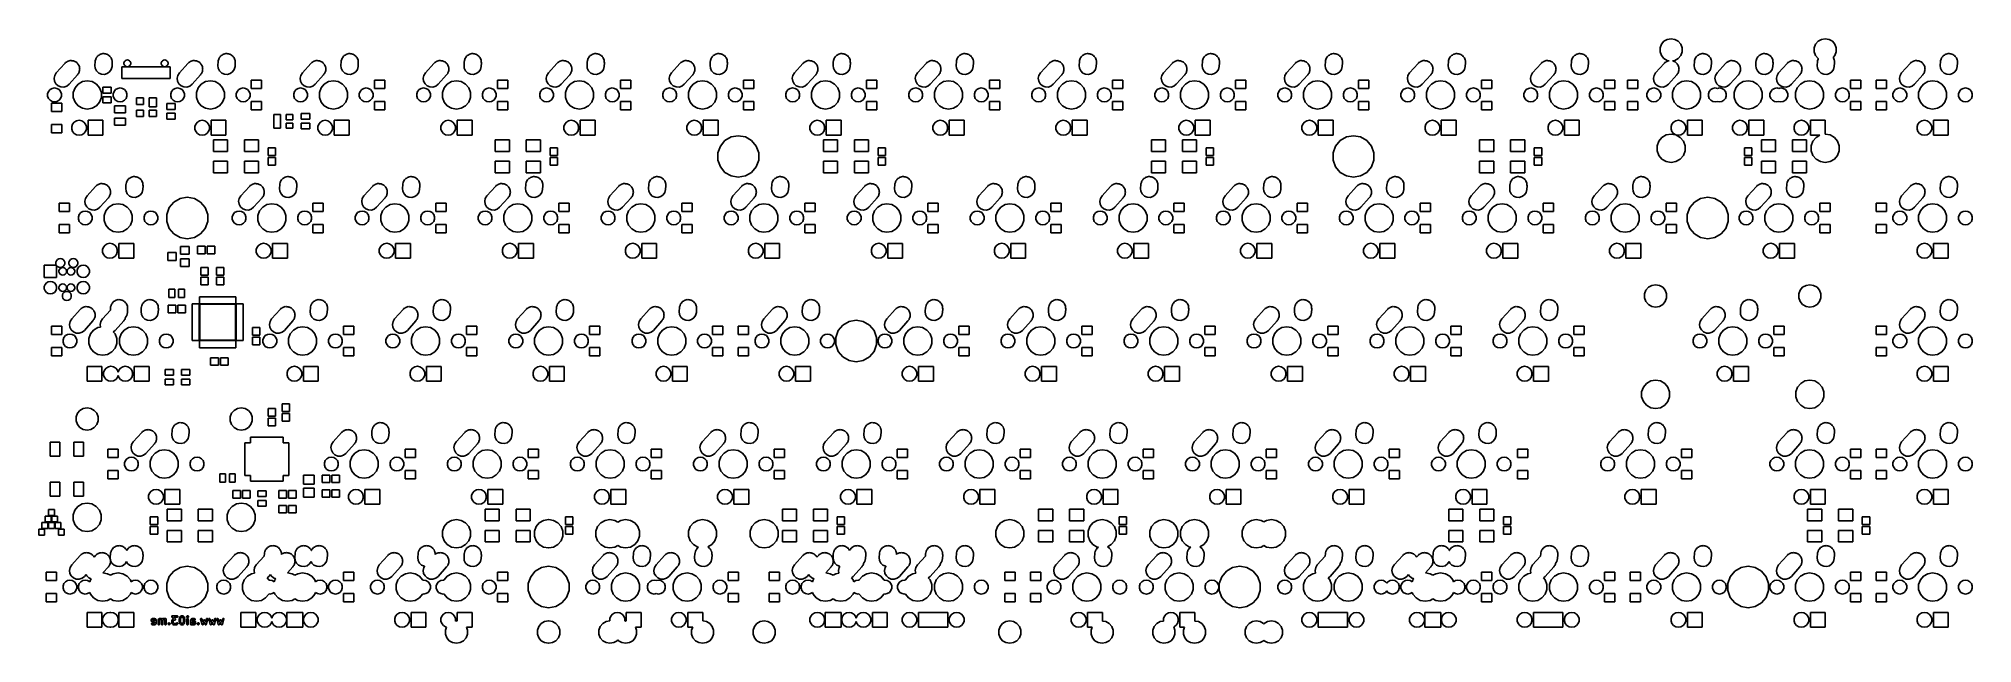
# Model space of a CAD drawing. Extents: x 50 to 349, y -142 to -48.
import ezdxf

# ---------------------------------------------------------------- set-up
doc = ezdxf.new("R2010")
doc.units = 0
doc.header["$MEASUREMENT"] = 0
doc.layers.add('BLACK', color=7, linetype='CONTINUOUS')

msp = doc.modelspace()

# ---------------------------------------------------------------- linework, layer by layer
at = {"layer": 'Black'}
for p, q in [((58.9772, -50.9691), (59.1084, -50.8735)), ((59.1084, -50.8735), (59.1767, -50.8538)), ((59.1767, -50.8538), (59.2351, -50.8202)), ((59.2351, -50.8202), (59.3867, -50.7934)), ((59.3867, -50.7934), (59.5507, -50.7462)), ((59.5507, -50.7462), (59.6252, -50.7514)), ((59.6252, -50.7514), (59.69, -50.7399)), ((59.69, -50.7399), (59.8381, -50.7661)), ((59.8381, -50.7661), (60.0097, -50.7779)), ((60.0097, -50.7779), (60.0785, -50.8085)), ((60.0785, -50.8085), (60.1449, -50.8202)), ((60.1449, -50.8202), (60.2782, -50.8971)), ((60.2782, -50.8971), (60.4303, -50.9647)), ((78.0272, -50.9691), (78.1584, -50.8735)), ((78.1584, -50.8735), (78.2267, -50.8538)), ((78.2267, -50.8538), (78.2851, -50.8202)), ((78.2851, -50.8202), (78.4367, -50.7934)), ((78.4367, -50.7934), (78.6007, -50.7462)), ((78.6007, -50.7462), (78.6752, -50.7514)), ((78.6752, -50.7514), (78.74, -50.7399)), ((78.74, -50.7399), (78.8881, -50.7661)), ((78.8881, -50.7661), (79.0597, -50.7779)), ((79.0597, -50.7779), (79.1285, -50.8085)), ((79.1285, -50.8085), (79.1949, -50.8202)), ((79.1949, -50.8202), (79.3282, -50.8971)), ((79.3282, -50.8971), (79.4803, -50.9647)), ((97.0772, -50.9691), (97.2084, -50.8735)), ((97.2084, -50.8735), (97.2767, -50.8538)), ((97.2767, -50.8538), (97.3351, -50.8202)), ((97.3351, -50.8202), (97.4867, -50.7934)), ((97.4867, -50.7934), (97.6507, -50.7462)), ((97.6507, -50.7462), (97.7252, -50.7514)), ((97.7252, -50.7514), (97.79, -50.7399)), ((97.79, -50.7399), (97.9381, -50.7661)), ((97.9381, -50.7661), (98.1097, -50.7779)), ((98.1097, -50.7779), (98.1785, -50.8085)), ((98.1785, -50.8085), (98.2449, -50.8202)), ((98.2449, -50.8202), (98.3782, -50.8971)), ((98.3782, -50.8971), (98.5303, -50.9647)), ((116.127, -50.9691), (116.258, -50.8735)), ((116.258, -50.8735), (116.327, -50.8538)), ((116.327, -50.8538), (116.385, -50.8202)), ((116.385, -50.8202), (116.537, -50.7934)), ((116.537, -50.7934), (116.701, -50.7462)), ((116.701, -50.7462), (116.775, -50.7514)), ((116.775, -50.7514), (116.84, -50.7399)), ((116.84, -50.7399), (116.988, -50.7661)), ((116.988, -50.7661), (117.16, -50.7779)), ((117.16, -50.7779), (117.229, -50.8085)), ((117.229, -50.8085), (117.295, -50.8202)), ((117.295, -50.8202), (117.428, -50.8971)), ((117.428, -50.8971), (117.58, -50.9647)), ((135.177, -50.9691), (135.308, -50.8735)), ((135.308, -50.8735), (135.377, -50.8538)), ((135.377, -50.8538), (135.435, -50.8202)), ((135.435, -50.8202), (135.587, -50.7934)), ((135.587, -50.7934), (135.751, -50.7462)), ((135.751, -50.7462), (135.825, -50.7514)), ((135.825, -50.7514), (135.89, -50.7399)), ((135.89, -50.7399), (136.038, -50.7661)), ((136.038, -50.7661), (136.21, -50.7779)), ((136.21, -50.7779), (136.279, -50.8085)), ((136.279, -50.8085), (136.345, -50.8202)), ((136.345, -50.8202), (136.478, -50.8971)), ((136.478, -50.8971), (136.63, -50.9647)), ((154.227, -50.9691), (154.358, -50.8735)), ((154.358, -50.8735), (154.427, -50.8538)), ((154.427, -50.8538), (154.485, -50.8202)), ((154.485, -50.8202), (154.637, -50.7934)), ((154.637, -50.7934), (154.801, -50.7462)), ((154.801, -50.7462), (154.875, -50.7514)), ((154.875, -50.7514), (154.94, -50.7399)), ((154.94, -50.7399), (155.088, -50.7661)), ((155.088, -50.7661), (155.26, -50.7779)), ((155.26, -50.7779), (155.329, -50.8085)), ((155.329, -50.8085), (155.395, -50.8202)), ((155.395, -50.8202), (155.528, -50.8971)), ((155.528, -50.8971), (155.68, -50.9647)), ((173.277, -50.9691), (173.408, -50.8735)), ((173.408, -50.8735), (173.477, -50.8538)), ((173.477, -50.8538), (173.535, -50.8202)), ((173.535, -50.8202), (173.687, -50.7934)), ((173.687, -50.7934), (173.851, -50.7462)), ((173.851, -50.7462), (173.925, -50.7514)), ((173.925, -50.7514), (173.99, -50.7399)), ((173.99, -50.7399), (174.138, -50.7661)), ((174.138, -50.7661), (174.31, -50.7779)), ((174.31, -50.7779), (174.379, -50.8085)), ((174.379, -50.8085), (174.445, -50.8202)), ((174.445, -50.8202), (174.578, -50.8971)), ((174.578, -50.8971), (174.73, -50.9647)), ((192.327, -50.9691), (192.458, -50.8735)), ((192.458, -50.8735), (192.527, -50.8538)), ((192.527, -50.8538), (192.585, -50.8202)), ((192.585, -50.8202), (192.737, -50.7934)), ((192.737, -50.7934), (192.901, -50.7462)), ((192.901, -50.7462), (192.975, -50.7514)), ((192.975, -50.7514), (193.04, -50.7399)), ((193.04, -50.7399), (193.188, -50.7661)), ((193.188, -50.7661), (193.36, -50.7779)), ((193.36, -50.7779), (193.429, -50.8085)), ((193.429, -50.8085), (193.495, -50.8202)), ((193.495, -50.8202), (193.628, -50.8971)), ((193.628, -50.8971), (193.78, -50.9647)), ((211.377, -50.9691), (211.508, -50.8735)), ((211.508, -50.8735), (211.577, -50.8538)), ((211.577, -50.8538), (211.635, -50.8202)), ((211.635, -50.8202), (211.787, -50.7934)), ((211.787, -50.7934), (211.951, -50.7462)), ((211.951, -50.7462), (212.025, -50.7514)), ((212.025, -50.7514), (212.09, -50.7399)), ((212.09, -50.7399), (212.238, -50.7661)), ((212.238, -50.7661), (212.41, -50.7779)), ((212.41, -50.7779), (212.479, -50.8085)), ((212.479, -50.8085), (212.545, -50.8202)), ((212.545, -50.8202), (212.678, -50.8971)), ((212.678, -50.8971), (212.83, -50.9647)), ((230.427, -50.9691), (230.558, -50.8735)), ((230.558, -50.8735), (230.627, -50.8538)), ((230.627, -50.8538), (230.685, -50.8202)), ((230.685, -50.8202), (230.837, -50.7934)), ((230.837, -50.7934), (231.001, -50.7462)), ((231.001, -50.7462), (231.075, -50.7514)), ((231.075, -50.7514), (231.14, -50.7399)), ((231.14, -50.7399), (231.288, -50.7661)), ((231.288, -50.7661), (231.46, -50.7779)), ((231.46, -50.7779), (231.529, -50.8085)), ((231.529, -50.8085), (231.595, -50.8202)), ((231.595, -50.8202), (231.728, -50.8971)), ((231.728, -50.8971), (231.88, -50.9647)), ((249.477, -50.9691), (249.608, -50.8735)), ((249.608, -50.8735), (249.677, -50.8538)), ((249.677, -50.8538), (249.735, -50.8202)), ((249.735, -50.8202), (249.887, -50.7934)), ((249.887, -50.7934), (250.051, -50.7462)), ((250.051, -50.7462), (250.125, -50.7514)), ((250.125, -50.7514), (250.19, -50.7399)), ((250.19, -50.7399), (250.338, -50.7661)), ((250.338, -50.7661), (250.51, -50.7779)), ((250.51, -50.7779), (250.579, -50.8085)), ((250.579, -50.8085), (250.645, -50.8202)), ((250.645, -50.8202), (250.778, -50.8971)), ((250.778, -50.8971), (250.93, -50.9647)), ((268.527, -50.9691), (268.658, -50.8735)), ((268.658, -50.8735), (268.727, -50.8538)), ((268.727, -50.8538), (268.785, -50.8202)), ((268.785, -50.8202), (268.937, -50.7934)), ((268.937, -50.7934), (269.101, -50.7462)), ((269.101, -50.7462), (269.175, -50.7514)), ((269.175, -50.7514), (269.24, -50.7399)), ((269.24, -50.7399), (269.388, -50.7661)), ((269.388, -50.7661), (269.56, -50.7779)), ((269.56, -50.7779), (269.629, -50.8085)), ((269.629, -50.8085), (269.695, -50.8202)), ((269.695, -50.8202), (269.828, -50.8971)), ((269.828, -50.8971), (269.98, -50.9647)), ((287.577, -50.9691), (287.708, -50.8735)), ((287.708, -50.8735), (287.777, -50.8538)), ((287.777, -50.8538), (287.835, -50.8202)), ((287.835, -50.8202), (287.987, -50.7934)), ((287.987, -50.7934), (288.151, -50.7462)), ((288.151, -50.7462), (288.225, -50.7514)), ((288.225, -50.7514), (288.29, -50.7399)), ((288.29, -50.7399), (288.438, -50.7661)), ((288.438, -50.7661), (288.61, -50.7779)), ((288.61, -50.7779), (288.679, -50.8085)), ((288.679, -50.8085), (288.745, -50.8202)), ((288.745, -50.8202), (288.878, -50.8971)), ((288.878, -50.8971), (289.03, -50.9647)), ((300.683, -49.8645), (300.888, -49.2997)), ((300.683, -50.4655), (300.683, -49.8645)), ((300.888, -51.0303), (300.683, -50.4655)), ((300.888, -49.2997), (301.275, -48.8393)), ((301.275, -48.8393), (301.795, -48.5388)), ((301.795, -48.5388), (302.387, -48.4344)), ((302.387, -48.4344), (302.979, -48.5388)), ((302.979, -48.5388), (303.499, -48.8393)), ((303.499, -48.8393), (303.886, -49.2997)), ((303.886, -49.2997), (304.091, -49.8645)), ((304.091, -50.4655), (303.886, -51.0303)), ((304.091, -49.8645), (304.091, -50.4655)), ((306.627, -50.9691), (306.758, -50.8735)), ((306.758, -50.8735), (306.827, -50.8538)), ((306.827, -50.8538), (306.885, -50.8202)), ((306.885, -50.8202), (307.037, -50.7934)), ((307.037, -50.7934), (307.201, -50.7462)), ((307.201, -50.7462), (307.275, -50.7514)), ((307.275, -50.7514), (307.34, -50.7399)), ((307.34, -50.7399), (307.488, -50.7661)), ((307.488, -50.7661), (307.66, -50.7779)), ((307.66, -50.7779), (307.729, -50.8085)), ((307.729, -50.8085), (307.795, -50.8202)), ((307.795, -50.8202), (307.928, -50.8971)), ((307.928, -50.8971), (308.08, -50.9647)), ((316.152, -50.9691), (316.283, -50.8735)), ((316.283, -50.8735), (316.352, -50.8538)), ((316.352, -50.8538), (316.41, -50.8202)), ((316.41, -50.8202), (316.562, -50.7934)), ((316.562, -50.7934), (316.726, -50.7462)), ((316.726, -50.7462), (316.8, -50.7514)), ((316.8, -50.7514), (316.865, -50.7399)), ((316.865, -50.7399), (317.013, -50.7661)), ((317.013, -50.7661), (317.185, -50.7779)), ((317.185, -50.7779), (317.254, -50.8085)), ((317.254, -50.8085), (317.32, -50.8202)), ((317.32, -50.8202), (317.453, -50.8971)), ((317.453, -50.8971), (317.605, -50.9647)), ((324.559, -49.8645), (324.764, -49.2997)), ((324.559, -50.4655), (324.559, -49.8645)), ((324.764, -51.0303), (324.559, -50.4655)), ((324.764, -49.2997), (325.151, -48.8393)), ((325.151, -48.8393), (325.671, -48.5388)), ((325.671, -48.5388), (326.263, -48.4344)), ((326.263, -48.4344), (326.855, -48.5388)), ((326.855, -48.5388), (327.375, -48.8393)), ((327.375, -48.8393), (327.762, -49.2997)), ((327.762, -49.2997), (327.967, -49.8645)), ((327.967, -50.4655), (327.762, -51.0303)), ((327.967, -49.8645), (327.967, -50.4655)), ((344.727, -50.9691), (344.858, -50.8735)), ((344.858, -50.8735), (344.927, -50.8538)), ((344.927, -50.8538), (344.985, -50.8202)), ((344.985, -50.8202), (345.137, -50.7934)), ((345.137, -50.7934), (345.301, -50.7462)), ((345.301, -50.7462), (345.375, -50.7514)), ((345.375, -50.7514), (345.44, -50.7399)), ((345.44, -50.7399), (345.588, -50.7661)), ((345.588, -50.7661), (345.76, -50.7779)), ((345.76, -50.7779), (345.829, -50.8085)), ((345.829, -50.8085), (345.895, -50.8202)), ((345.895, -50.8202), (346.028, -50.8971)), ((346.028, -50.8971), (346.18, -50.9647)), ((52.1047, -54.1223), (52.3479, -53.7317)), ((52.3479, -53.7317), (53.6697, -52.2586)), ((53.6697, -52.2586), (53.7236, -52.2163)), ((53.7236, -52.2163), (53.7951, -52.1311)), ((53.7951, -52.1311), (53.936, -52.0497)), ((53.936, -52.0497), (54.0318, -51.9746)), ((54.0318, -51.9746), (54.1109, -51.9488)), ((54.1109, -51.9488), (54.1951, -51.9002)), ((54.1951, -51.9002), (54.3353, -51.8754)), ((54.3353, -51.8754), (54.4692, -51.8317)), ((54.4692, -51.8317), (54.5654, -51.8349)), ((54.5654, -51.8349), (54.65, -51.8199)), ((54.65, -51.8199), (54.7738, -51.8418)), ((54.7738, -51.8418), (54.9291, -51.8469)), ((54.9291, -51.8469), (55.0276, -51.8865)), ((55.0276, -51.8865), (55.1049, -51.9002)), ((55.1049, -51.9002), (55.2044, -51.9576)), ((55.2044, -51.9576), (55.3561, -52.0186)), ((55.3561, -52.0186), (55.4392, -52.0932)), ((55.4392, -52.0932), (55.5049, -52.1311)), ((55.5049, -52.1311), (55.5763, -52.2162)), ((55.5763, -52.2162), (55.6986, -52.3259)), ((55.8019, -53.815), (55.6973, -53.9397)), ((55.6986, -52.3259), (55.7514, -52.4249)), ((55.7514, -52.4249), (55.8019, -52.485)), ((55.8019, -52.485), (55.8411, -52.5929)), ((55.8399, -53.7105), (55.8019, -53.815)), ((55.8853, -53.6377), (55.8399, -53.7105)), ((55.8411, -52.5929), (55.9153, -52.7318)), ((55.9112, -53.5147), (55.8853, -53.6377)), ((55.9599, -53.381), (55.9112, -53.5147)), ((55.9153, -52.7318), (55.9305, -52.8383)), ((55.9305, -52.8383), (55.9599, -52.919)), ((55.9599, -52.919), (55.9599, -53.0447)), ((55.9599, -53.0447), (55.9802, -53.1874)), ((55.9802, -53.1874), (55.9599, -53.2837)), ((55.9599, -53.2837), (55.9599, -53.381)), ((58.3277, -52.565), (58.3686, -51.9727)), ((58.3763, -53.0226), (58.3277, -52.565)), ((58.3686, -51.9727), (58.3801, -51.926)), ((58.5784, -53.436), (58.3763, -53.0226)), ((58.3801, -51.839), (58.4481, -51.6522)), ((58.3801, -51.926), (58.3801, -51.839)), ((58.4481, -51.6522), (58.4795, -51.5261)), ((58.4795, -51.5261), (58.5112, -51.4789)), ((58.5112, -51.4789), (58.5381, -51.405)), ((58.5381, -51.405), (58.6536, -51.2673)), ((58.9097, -53.7553), (58.5784, -53.436)), ((58.6536, -51.2673), (58.7364, -51.1443)), ((58.7364, -51.1443), (58.7889, -51.1061)), ((58.7889, -51.1061), (58.8351, -51.0511)), ((58.8351, -51.0511), (58.9772, -50.9691)), ((59.3303, -53.9421), (58.9097, -53.7553)), ((60.2316, -53.8465), (59.7893, -53.9738)), ((60.6036, -53.5757), (60.2316, -53.8465)), ((60.4303, -50.9647), (60.4827, -51.0152)), ((60.4827, -51.0152), (60.5449, -51.0511)), ((60.5449, -51.0511), (60.6504, -51.1768)), ((60.8605, -53.1939), (60.6036, -53.5757)), ((60.6504, -51.1768), (60.7616, -51.284)), ((60.7616, -51.284), (60.7913, -51.3447)), ((60.7913, -51.3447), (60.8419, -51.405)), ((60.8419, -51.405), (60.9033, -51.5738)), ((60.9714, -52.7473), (60.8605, -53.1939)), ((60.9033, -51.5738), (60.9637, -51.6974)), ((60.9637, -51.6974), (60.9701, -51.7573)), ((60.9701, -51.7573), (60.9999, -51.839)), ((61.0123, -52.155), (60.9714, -52.7473)), ((60.9999, -51.839), (60.9999, -52.0378)), ((60.9999, -52.0378), (61.0123, -52.155)), ((62.5126, -54.62), (62.5126, -52.77)), ((62.5126, -52.77), (63.3079, -52.77)), ((62.8286, -52.1585), (62.8912, -51.9865)), ((62.8286, -52.3415), (62.8286, -52.1585)), ((62.8912, -52.5135), (62.8286, -52.3415)), ((62.8912, -51.9865), (63.0088, -51.8463)), ((63.0088, -52.6537), (62.8912, -52.5135)), ((63.0088, -51.8463), (63.1674, -51.7548)), ((63.1674, -52.7452), (63.0088, -52.6537)), ((63.1674, -51.7548), (63.3476, -51.723)), ((63.3079, -52.77), (63.1674, -52.7452)), ((63.3476, -51.723), (63.5278, -51.7548)), ((63.5278, -52.7452), (63.3873, -52.77)), ((63.3873, -52.77), (63.5126, -52.77)), ((63.5126, -52.77), (64.2876, -52.77)), ((63.5278, -51.7548), (63.6864, -51.8463)), ((63.6864, -52.6537), (63.5278, -52.7452)), ((63.6864, -51.8463), (63.804, -51.9865)), ((63.804, -52.5135), (63.6864, -52.6537)), ((63.804, -51.9865), (63.8666, -52.1585)), ((63.8666, -52.3415), (63.804, -52.5135)), ((63.8666, -52.1585), (63.8666, -52.3415)), ((64.2876, -52.77), (64.8376, -52.77)), ((64.8376, -52.77), (65.3376, -52.77)), ((65.3376, -52.77), (65.8376, -52.77)), ((65.8376, -52.77), (66.3376, -52.77)), ((66.3376, -52.77), (66.8376, -52.77)), ((66.8376, -52.77), (67.3376, -52.77)), ((67.3376, -52.77), (67.8376, -52.77)), ((67.8376, -52.77), (68.3376, -52.77)), ((68.3376, -52.77), (69.0879, -52.77)), ((68.6086, -52.1585), (68.6712, -51.9865)), ((68.6086, -52.3415), (68.6086, -52.1585)), ((68.6712, -52.5135), (68.6086, -52.3415)), ((68.6712, -51.9865), (68.7888, -51.8463)), ((68.7888, -52.6537), (68.6712, -52.5135)), ((68.7888, -51.8463), (68.9474, -51.7548)), ((68.9474, -52.7452), (68.7888, -52.6537)), ((68.9474, -51.7548), (69.1276, -51.723)), ((69.0879, -52.77), (68.9474, -52.7452)), ((69.1276, -51.723), (69.3078, -51.7548)), ((69.3078, -52.7452), (69.1673, -52.77)), ((69.1673, -52.77), (69.1876, -52.77)), ((69.1876, -52.77), (69.9626, -52.77)), ((69.3078, -51.7548), (69.4664, -51.8463)), ((69.4664, -52.6537), (69.3078, -52.7452)), ((69.4664, -51.8463), (69.584, -51.9865)), ((69.584, -52.5135), (69.4664, -52.6537)), ((69.584, -51.9865), (69.6466, -52.1585)), ((69.6466, -52.3415), (69.584, -52.5135)), ((69.6466, -52.1585), (69.6466, -52.3415)), ((69.9626, -52.77), (69.9626, -54.62)), ((71.1547, -54.1223), (71.3979, -53.7317)), ((71.3979, -53.7317), (72.7197, -52.2586)), ((72.7197, -52.2586), (72.7736, -52.2163)), ((72.7736, -52.2163), (72.8451, -52.1311)), ((72.8451, -52.1311), (72.986, -52.0497)), ((72.986, -52.0497), (73.0818, -51.9746)), ((73.0818, -51.9746), (73.1609, -51.9488)), ((73.1609, -51.9488), (73.2451, -51.9002)), ((73.2451, -51.9002), (73.3853, -51.8754)), ((73.3853, -51.8754), (73.5192, -51.8317)), ((73.5192, -51.8317), (73.6154, -51.8349)), ((73.6154, -51.8349), (73.7, -51.8199)), ((73.7, -51.8199), (73.8238, -51.8418)), ((73.8238, -51.8418), (73.9791, -51.8469)), ((73.9791, -51.8469), (74.0776, -51.8865)), ((74.0776, -51.8865), (74.1549, -51.9002)), ((74.1549, -51.9002), (74.2544, -51.9576)), ((74.2544, -51.9576), (74.4061, -52.0186)), ((74.4061, -52.0186), (74.4892, -52.0932)), ((74.4892, -52.0932), (74.5549, -52.1311)), ((74.5549, -52.1311), (74.6263, -52.2162)), ((74.6263, -52.2162), (74.7486, -52.3259)), ((74.8519, -53.815), (74.7473, -53.9397)), ((74.7486, -52.3259), (74.8014, -52.4249)), ((74.8014, -52.4249), (74.8519, -52.485)), ((74.8519, -52.485), (74.8911, -52.5929)), ((74.8899, -53.7105), (74.8519, -53.815)), ((74.9353, -53.6377), (74.8899, -53.7105)), ((74.8911, -52.5929), (74.9653, -52.7318)), ((74.9612, -53.5147), (74.9353, -53.6377)), ((75.0099, -53.381), (74.9612, -53.5147)), ((74.9653, -52.7318), (74.9805, -52.8383)), ((74.9805, -52.8383), (75.0099, -52.919)), ((75.0099, -52.919), (75.0099, -53.0447)), ((75.0099, -53.0447), (75.0302, -53.1874)), ((75.0302, -53.1874), (75.0099, -53.2837)), ((75.0099, -53.2837), (75.0099, -53.381)), ((77.3777, -52.565), (77.4186, -51.9727)), ((77.4263, -53.0226), (77.3777, -52.565)), ((77.4186, -51.9727), (77.4301, -51.926)), ((77.6284, -53.436), (77.4263, -53.0226)), ((77.4301, -51.839), (77.4981, -51.6522)), ((77.4301, -51.926), (77.4301, -51.839)), ((77.4981, -51.6522), (77.5295, -51.5261)), ((77.5295, -51.5261), (77.5612, -51.4789)), ((77.5612, -51.4789), (77.5881, -51.405)), ((77.5881, -51.405), (77.7036, -51.2673)), ((77.9597, -53.7553), (77.6284, -53.436)), ((77.7036, -51.2673), (77.7864, -51.1443)), ((77.7864, -51.1443), (77.8389, -51.1061)), ((77.8389, -51.1061), (77.8851, -51.0511)), ((77.8851, -51.0511), (78.0272, -50.9691)), ((78.3803, -53.9421), (77.9597, -53.7553)), ((79.2816, -53.8465), (78.8393, -53.9738)), ((79.6536, -53.5757), (79.2816, -53.8465)), ((79.4803, -50.9647), (79.5327, -51.0152)), ((79.5327, -51.0152), (79.5949, -51.0511)), ((79.5949, -51.0511), (79.7004, -51.1768)), ((79.9105, -53.1939), (79.6536, -53.5757)), ((79.7004, -51.1768), (79.8116, -51.284)), ((79.8116, -51.284), (79.8413, -51.3447)), ((79.8413, -51.3447), (79.8919, -51.405)), ((79.8919, -51.405), (79.9533, -51.5738)), ((80.0214, -52.7473), (79.9105, -53.1939)), ((79.9533, -51.5738), (80.0137, -51.6974)), ((80.0137, -51.6974), (80.0201, -51.7573)), ((80.0201, -51.7573), (80.0499, -51.839)), ((80.0623, -52.155), (80.0214, -52.7473)), ((80.0499, -51.839), (80.0499, -52.0378)), ((80.0499, -52.0378), (80.0623, -52.155)), ((90.2047, -54.1223), (90.4479, -53.7317)), ((90.4479, -53.7317), (91.7697, -52.2586)), ((91.7697, -52.2586), (91.8236, -52.2163)), ((91.8236, -52.2163), (91.8951, -52.1311)), ((91.8951, -52.1311), (92.036, -52.0497)), ((92.036, -52.0497), (92.1318, -51.9746)), ((92.1318, -51.9746), (92.2109, -51.9488)), ((92.2109, -51.9488), (92.2951, -51.9002)), ((92.2951, -51.9002), (92.4353, -51.8754)), ((92.4353, -51.8754), (92.5692, -51.8317)), ((92.5692, -51.8317), (92.6654, -51.8349)), ((92.6654, -51.8349), (92.75, -51.8199)), ((92.75, -51.8199), (92.8738, -51.8418)), ((92.8738, -51.8418), (93.0291, -51.8469)), ((93.0291, -51.8469), (93.1276, -51.8865)), ((93.1276, -51.8865), (93.2049, -51.9002)), ((93.2049, -51.9002), (93.3044, -51.9576)), ((93.3044, -51.9576), (93.4561, -52.0186)), ((93.4561, -52.0186), (93.5392, -52.0932)), ((93.5392, -52.0932), (93.6049, -52.1311)), ((93.6049, -52.1311), (93.6763, -52.2162)), ((93.6763, -52.2162), (93.7986, -52.3259)), ((93.9019, -53.815), (93.7973, -53.9397)), ((93.7986, -52.3259), (93.8514, -52.4249)), ((93.8514, -52.4249), (93.9019, -52.485)), ((93.9019, -52.485), (93.9411, -52.5929)), ((93.9399, -53.7105), (93.9019, -53.815)), ((93.9853, -53.6377), (93.9399, -53.7105)), ((93.9411, -52.5929), (94.0153, -52.7318)), ((94.0112, -53.5147), (93.9853, -53.6377)), ((94.0599, -53.381), (94.0112, -53.5147)), ((94.0153, -52.7318), (94.0305, -52.8383)), ((94.0305, -52.8383), (94.0599, -52.919)), ((94.0599, -52.919), (94.0599, -53.0447)), ((94.0599, -53.0447), (94.0802, -53.1874)), ((94.0802, -53.1874), (94.0599, -53.2837)), ((94.0599, -53.2837), (94.0599, -53.381)), ((96.4277, -52.565), (96.4686, -51.9727)), ((96.4763, -53.0226), (96.4277, -52.565)), ((96.4686, -51.9727), (96.4801, -51.926)), ((96.6784, -53.436), (96.4763, -53.0226)), ((96.4801, -51.839), (96.5481, -51.6522)), ((96.4801, -51.926), (96.4801, -51.839)), ((96.5481, -51.6522), (96.5795, -51.5261)), ((96.5795, -51.5261), (96.6112, -51.4789)), ((96.6112, -51.4789), (96.6381, -51.405)), ((96.6381, -51.405), (96.7536, -51.2673)), ((97.0097, -53.7553), (96.6784, -53.436)), ((96.7536, -51.2673), (96.8364, -51.1443)), ((96.8364, -51.1443), (96.8889, -51.1061)), ((96.8889, -51.1061), (96.9351, -51.0511)), ((96.9351, -51.0511), (97.0772, -50.9691)), ((97.4303, -53.9421), (97.0097, -53.7553)), ((98.3316, -53.8465), (97.8893, -53.9738)), ((98.7036, -53.5757), (98.3316, -53.8465)), ((98.5303, -50.9647), (98.5827, -51.0152)), ((98.5827, -51.0152), (98.6449, -51.0511)), ((98.6449, -51.0511), (98.7504, -51.1768)), ((98.9605, -53.1939), (98.7036, -53.5757)), ((98.7504, -51.1768), (98.8616, -51.284)), ((98.8616, -51.284), (98.8913, -51.3447)), ((98.8913, -51.3447), (98.9419, -51.405)), ((98.9419, -51.405), (99.0033, -51.5738)), ((99.0714, -52.7473), (98.9605, -53.1939)), ((99.0033, -51.5738), (99.0637, -51.6974)), ((99.0637, -51.6974), (99.0701, -51.7573)), ((99.0701, -51.7573), (99.0999, -51.839)), ((99.1123, -52.155), (99.0714, -52.7473)), ((99.0999, -51.839), (99.0999, -52.0378)), ((99.0999, -52.0378), (99.1123, -52.155)), ((109.255, -54.1223), (109.498, -53.7317)), ((109.498, -53.7317), (110.82, -52.2586)), ((110.82, -52.2586), (110.874, -52.2163)), ((110.874, -52.2163), (110.945, -52.1311)), ((110.945, -52.1311), (111.086, -52.0497)), ((111.086, -52.0497), (111.182, -51.9746)), ((111.182, -51.9746), (111.261, -51.9488)), ((111.261, -51.9488), (111.345, -51.9002)), ((111.345, -51.9002), (111.485, -51.8754)), ((111.485, -51.8754), (111.619, -51.8317)), ((111.619, -51.8317), (111.715, -51.8349)), ((111.715, -51.8349), (111.8, -51.8199)), ((111.8, -51.8199), (111.924, -51.8418)), ((111.924, -51.8418), (112.079, -51.8469)), ((112.079, -51.8469), (112.178, -51.8865)), ((112.178, -51.8865), (112.255, -51.9002)), ((112.255, -51.9002), (112.354, -51.9576)), ((112.354, -51.9576), (112.506, -52.0186)), ((112.506, -52.0186), (112.589, -52.0932)), ((112.589, -52.0932), (112.655, -52.1311)), ((112.655, -52.1311), (112.726, -52.2162)), ((112.726, -52.2162), (112.849, -52.3259)), ((112.952, -53.815), (112.847, -53.9397)), ((112.849, -52.3259), (112.901, -52.4249)), ((112.901, -52.4249), (112.952, -52.485)), ((112.952, -52.485), (112.991, -52.5929)), ((112.99, -53.7105), (112.952, -53.815)), ((113.035, -53.6377), (112.99, -53.7105)), ((112.991, -52.5929), (113.065, -52.7318)), ((113.061, -53.5147), (113.035, -53.6377)), ((113.11, -53.381), (113.061, -53.5147)), ((113.065, -52.7318), (113.08, -52.8383)), ((113.08, -52.8383), (113.11, -52.919)), ((113.11, -52.919), (113.11, -53.0447)), ((113.11, -53.0447), (113.13, -53.1874)), ((113.13, -53.1874), (113.11, -53.2837)), ((113.11, -53.2837), (113.11, -53.381)), ((115.478, -52.565), (115.519, -51.9727)), ((115.526, -53.0226), (115.478, -52.565)), ((115.519, -51.9727), (115.53, -51.926)), ((115.728, -53.436), (115.526, -53.0226)), ((115.53, -51.839), (115.598, -51.6522)), ((115.53, -51.926), (115.53, -51.839)), ((115.598, -51.6522), (115.629, -51.5261)), ((115.629, -51.5261), (115.661, -51.4789)), ((115.661, -51.4789), (115.688, -51.405)), ((115.688, -51.405), (115.804, -51.2673)), ((116.06, -53.7553), (115.728, -53.436)), ((115.804, -51.2673), (115.886, -51.1443)), ((115.886, -51.1443), (115.939, -51.1061)), ((115.939, -51.1061), (115.985, -51.0511)), ((115.985, -51.0511), (116.127, -50.9691)), ((116.48, -53.9421), (116.06, -53.7553)), ((117.382, -53.8465), (116.939, -53.9738)), ((117.754, -53.5757), (117.382, -53.8465)), ((117.58, -50.9647), (117.633, -51.0152)), ((117.633, -51.0152), (117.695, -51.0511)), ((117.695, -51.0511), (117.8, -51.1768)), ((118.011, -53.1939), (117.754, -53.5757)), ((117.8, -51.1768), (117.912, -51.284)), ((117.912, -51.284), (117.941, -51.3447)), ((117.941, -51.3447), (117.992, -51.405)), ((117.992, -51.405), (118.053, -51.5738)), ((118.121, -52.7473), (118.011, -53.1939)), ((118.053, -51.5738), (118.114, -51.6974)), ((118.114, -51.6974), (118.12, -51.7573)), ((118.12, -51.7573), (118.15, -51.839)), ((118.162, -52.155), (118.121, -52.7473)), ((118.15, -51.839), (118.15, -52.0378)), ((118.15, -52.0378), (118.162, -52.155)), ((128.305, -54.1223), (128.548, -53.7317)), ((128.548, -53.7317), (129.87, -52.2586)), ((129.87, -52.2586), (129.924, -52.2163)), ((129.924, -52.2163), (129.995, -52.1311)), ((129.995, -52.1311), (130.136, -52.0497)), ((130.136, -52.0497), (130.232, -51.9746)), ((130.232, -51.9746), (130.311, -51.9488)), ((130.311, -51.9488), (130.395, -51.9002)), ((130.395, -51.9002), (130.535, -51.8754)), ((130.535, -51.8754), (130.669, -51.8317)), ((130.669, -51.8317), (130.765, -51.8349)), ((130.765, -51.8349), (130.85, -51.8199)), ((130.85, -51.8199), (130.974, -51.8418)), ((130.974, -51.8418), (131.129, -51.8469)), ((131.129, -51.8469), (131.228, -51.8865)), ((131.228, -51.8865), (131.305, -51.9002)), ((131.305, -51.9002), (131.404, -51.9576)), ((131.404, -51.9576), (131.556, -52.0186)), ((131.556, -52.0186), (131.639, -52.0932)), ((131.639, -52.0932), (131.705, -52.1311)), ((131.705, -52.1311), (131.776, -52.2162)), ((131.776, -52.2162), (131.899, -52.3259)), ((132.002, -53.815), (131.897, -53.9397)), ((131.899, -52.3259), (131.951, -52.4249)), ((131.951, -52.4249), (132.002, -52.485)), ((132.002, -52.485), (132.041, -52.5929)), ((132.04, -53.7105), (132.002, -53.815)), ((132.085, -53.6377), (132.04, -53.7105)), ((132.041, -52.5929), (132.115, -52.7318)), ((132.111, -53.5147), (132.085, -53.6377)), ((132.16, -53.381), (132.111, -53.5147)), ((132.115, -52.7318), (132.13, -52.8383)), ((132.13, -52.8383), (132.16, -52.919)), ((132.16, -52.919), (132.16, -53.0447)), ((132.16, -53.0447), (132.18, -53.1874)), ((132.18, -53.1874), (132.16, -53.2837)), ((132.16, -53.2837), (132.16, -53.381)), ((134.528, -52.565), (134.569, -51.9727)), ((134.576, -53.0226), (134.528, -52.565)), ((134.569, -51.9727), (134.58, -51.926)), ((134.778, -53.436), (134.576, -53.0226)), ((134.58, -51.839), (134.648, -51.6522)), ((134.58, -51.926), (134.58, -51.839)), ((134.648, -51.6522), (134.679, -51.5261)), ((134.679, -51.5261), (134.711, -51.4789)), ((134.711, -51.4789), (134.738, -51.405)), ((134.738, -51.405), (134.854, -51.2673)), ((135.11, -53.7553), (134.778, -53.436)), ((134.854, -51.2673), (134.936, -51.1443)), ((134.936, -51.1443), (134.989, -51.1061)), ((134.989, -51.1061), (135.035, -51.0511)), ((135.035, -51.0511), (135.177, -50.9691)), ((135.53, -53.9421), (135.11, -53.7553)), ((136.432, -53.8465), (135.989, -53.9738)), ((136.804, -53.5757), (136.432, -53.8465)), ((136.63, -50.9647), (136.683, -51.0152)), ((136.683, -51.0152), (136.745, -51.0511)), ((136.745, -51.0511), (136.85, -51.1768)), ((137.061, -53.1939), (136.804, -53.5757)), ((136.85, -51.1768), (136.962, -51.284)), ((136.962, -51.284), (136.991, -51.3447)), ((136.991, -51.3447), (137.042, -51.405)), ((137.042, -51.405), (137.103, -51.5738)), ((137.171, -52.7473), (137.061, -53.1939)), ((137.103, -51.5738), (137.164, -51.6974)), ((137.164, -51.6974), (137.17, -51.7573)), ((137.17, -51.7573), (137.2, -51.839)), ((137.212, -52.155), (137.171, -52.7473)), ((137.2, -51.839), (137.2, -52.0378)), ((137.2, -52.0378), (137.212, -52.155)), ((147.355, -54.1223), (147.598, -53.7317)), ((147.598, -53.7317), (148.92, -52.2586)), ((148.92, -52.2586), (148.974, -52.2163)), ((148.974, -52.2163), (149.045, -52.1311)), ((149.045, -52.1311), (149.186, -52.0497)), ((149.186, -52.0497), (149.282, -51.9746)), ((149.282, -51.9746), (149.361, -51.9488)), ((149.361, -51.9488), (149.445, -51.9002)), ((149.445, -51.9002), (149.585, -51.8754)), ((149.585, -51.8754), (149.719, -51.8317)), ((149.719, -51.8317), (149.815, -51.8349)), ((149.815, -51.8349), (149.9, -51.8199)), ((149.9, -51.8199), (150.024, -51.8418)), ((150.024, -51.8418), (150.179, -51.8469)), ((150.179, -51.8469), (150.278, -51.8865)), ((150.278, -51.8865), (150.355, -51.9002)), ((150.355, -51.9002), (150.454, -51.9576)), ((150.454, -51.9576), (150.606, -52.0186)), ((150.606, -52.0186), (150.689, -52.0932)), ((150.689, -52.0932), (150.755, -52.1311)), ((150.755, -52.1311), (150.826, -52.2162)), ((150.826, -52.2162), (150.949, -52.3259)), ((151.052, -53.815), (150.947, -53.9397)), ((150.949, -52.3259), (151.001, -52.4249)), ((151.001, -52.4249), (151.052, -52.485)), ((151.052, -52.485), (151.091, -52.5929)), ((151.09, -53.7105), (151.052, -53.815)), ((151.135, -53.6377), (151.09, -53.7105)), ((151.091, -52.5929), (151.165, -52.7318)), ((151.161, -53.5147), (151.135, -53.6377)), ((151.21, -53.381), (151.161, -53.5147)), ((151.165, -52.7318), (151.18, -52.8383)), ((151.18, -52.8383), (151.21, -52.919)), ((151.21, -52.919), (151.21, -53.0447)), ((151.21, -53.0447), (151.23, -53.1874)), ((151.23, -53.1874), (151.21, -53.2837)), ((151.21, -53.2837), (151.21, -53.381)), ((153.578, -52.565), (153.619, -51.9727)), ((153.626, -53.0226), (153.578, -52.565)), ((153.619, -51.9727), (153.63, -51.926)), ((153.828, -53.436), (153.626, -53.0226)), ((153.63, -51.839), (153.698, -51.6522)), ((153.63, -51.926), (153.63, -51.839)), ((153.698, -51.6522), (153.729, -51.5261)), ((153.729, -51.5261), (153.761, -51.4789)), ((153.761, -51.4789), (153.788, -51.405)), ((153.788, -51.405), (153.904, -51.2673)), ((154.16, -53.7553), (153.828, -53.436)), ((153.904, -51.2673), (153.986, -51.1443)), ((153.986, -51.1443), (154.039, -51.1061)), ((154.039, -51.1061), (154.085, -51.0511)), ((154.085, -51.0511), (154.227, -50.9691)), ((154.58, -53.9421), (154.16, -53.7553)), ((155.482, -53.8465), (155.039, -53.9738)), ((155.854, -53.5757), (155.482, -53.8465)), ((155.68, -50.9647), (155.733, -51.0152)), ((155.733, -51.0152), (155.795, -51.0511)), ((155.795, -51.0511), (155.9, -51.1768)), ((156.111, -53.1939), (155.854, -53.5757)), ((155.9, -51.1768), (156.012, -51.284)), ((156.012, -51.284), (156.041, -51.3447)), ((156.041, -51.3447), (156.092, -51.405)), ((156.092, -51.405), (156.153, -51.5738)), ((156.221, -52.7473), (156.111, -53.1939)), ((156.153, -51.5738), (156.214, -51.6974)), ((156.214, -51.6974), (156.22, -51.7573)), ((156.22, -51.7573), (156.25, -51.839)), ((156.262, -52.155), (156.221, -52.7473)), ((156.25, -51.839), (156.25, -52.0378)), ((156.25, -52.0378), (156.262, -52.155)), ((166.405, -54.1223), (166.648, -53.7317)), ((166.648, -53.7317), (167.97, -52.2586)), ((167.97, -52.2586), (168.024, -52.2163)), ((168.024, -52.2163), (168.095, -52.1311)), ((168.095, -52.1311), (168.236, -52.0497)), ((168.236, -52.0497), (168.332, -51.9746)), ((168.332, -51.9746), (168.411, -51.9488)), ((168.411, -51.9488), (168.495, -51.9002)), ((168.495, -51.9002), (168.635, -51.8754)), ((168.635, -51.8754), (168.769, -51.8317)), ((168.769, -51.8317), (168.865, -51.8349)), ((168.865, -51.8349), (168.95, -51.8199)), ((168.95, -51.8199), (169.074, -51.8418)), ((169.074, -51.8418), (169.229, -51.8469)), ((169.229, -51.8469), (169.328, -51.8865)), ((169.328, -51.8865), (169.405, -51.9002)), ((169.405, -51.9002), (169.504, -51.9576)), ((169.504, -51.9576), (169.656, -52.0186)), ((169.656, -52.0186), (169.739, -52.0932)), ((169.739, -52.0932), (169.805, -52.1311)), ((169.805, -52.1311), (169.876, -52.2162)), ((169.876, -52.2162), (169.999, -52.3259)), ((170.102, -53.815), (169.997, -53.9397)), ((169.999, -52.3259), (170.051, -52.4249)), ((170.051, -52.4249), (170.102, -52.485)), ((170.102, -52.485), (170.141, -52.5929)), ((170.14, -53.7105), (170.102, -53.815)), ((170.185, -53.6377), (170.14, -53.7105)), ((170.141, -52.5929), (170.215, -52.7318)), ((170.211, -53.5147), (170.185, -53.6377)), ((170.26, -53.381), (170.211, -53.5147)), ((170.215, -52.7318), (170.23, -52.8383)), ((170.23, -52.8383), (170.26, -52.919)), ((170.26, -52.919), (170.26, -53.0447)), ((170.26, -53.0447), (170.28, -53.1874)), ((170.28, -53.1874), (170.26, -53.2837)), ((170.26, -53.2837), (170.26, -53.381)), ((172.628, -52.565), (172.669, -51.9727)), ((172.676, -53.0226), (172.628, -52.565)), ((172.669, -51.9727), (172.68, -51.926)), ((172.878, -53.436), (172.676, -53.0226)), ((172.68, -51.839), (172.748, -51.6522)), ((172.68, -51.926), (172.68, -51.839)), ((172.748, -51.6522), (172.779, -51.5261)), ((172.779, -51.5261), (172.811, -51.4789)), ((172.811, -51.4789), (172.838, -51.405)), ((172.838, -51.405), (172.954, -51.2673)), ((173.21, -53.7553), (172.878, -53.436)), ((172.954, -51.2673), (173.036, -51.1443)), ((173.036, -51.1443), (173.089, -51.1061)), ((173.089, -51.1061), (173.135, -51.0511)), ((173.135, -51.0511), (173.277, -50.9691)), ((173.63, -53.9421), (173.21, -53.7553)), ((174.532, -53.8465), (174.089, -53.9738)), ((174.904, -53.5757), (174.532, -53.8465)), ((174.73, -50.9647), (174.783, -51.0152)), ((174.783, -51.0152), (174.845, -51.0511)), ((174.845, -51.0511), (174.95, -51.1768)), ((175.161, -53.1939), (174.904, -53.5757)), ((174.95, -51.1768), (175.062, -51.284)), ((175.062, -51.284), (175.091, -51.3447)), ((175.091, -51.3447), (175.142, -51.405)), ((175.142, -51.405), (175.203, -51.5738)), ((175.271, -52.7473), (175.161, -53.1939)), ((175.203, -51.5738), (175.264, -51.6974)), ((175.264, -51.6974), (175.27, -51.7573)), ((175.27, -51.7573), (175.3, -51.839)), ((175.312, -52.155), (175.271, -52.7473)), ((175.3, -51.839), (175.3, -52.0378)), ((175.3, -52.0378), (175.312, -52.155)), ((185.455, -54.1223), (185.698, -53.7317)), ((185.698, -53.7317), (187.02, -52.2586)), ((187.02, -52.2586), (187.074, -52.2163)), ((187.074, -52.2163), (187.145, -52.1311)), ((187.145, -52.1311), (187.286, -52.0497)), ((187.286, -52.0497), (187.382, -51.9746)), ((187.382, -51.9746), (187.461, -51.9488)), ((187.461, -51.9488), (187.545, -51.9002)), ((187.545, -51.9002), (187.685, -51.8754)), ((187.685, -51.8754), (187.819, -51.8317)), ((187.819, -51.8317), (187.915, -51.8349)), ((187.915, -51.8349), (188, -51.8199)), ((188, -51.8199), (188.124, -51.8418)), ((188.124, -51.8418), (188.279, -51.8469)), ((188.279, -51.8469), (188.378, -51.8865)), ((188.378, -51.8865), (188.455, -51.9002)), ((188.455, -51.9002), (188.554, -51.9576)), ((188.554, -51.9576), (188.706, -52.0186)), ((188.706, -52.0186), (188.789, -52.0932)), ((188.789, -52.0932), (188.855, -52.1311)), ((188.855, -52.1311), (188.926, -52.2162)), ((188.926, -52.2162), (189.049, -52.3259)), ((189.152, -53.815), (189.047, -53.9397)), ((189.049, -52.3259), (189.101, -52.4249)), ((189.101, -52.4249), (189.152, -52.485)), ((189.152, -52.485), (189.191, -52.5929)), ((189.19, -53.7105), (189.152, -53.815)), ((189.235, -53.6377), (189.19, -53.7105)), ((189.191, -52.5929), (189.265, -52.7318)), ((189.261, -53.5147), (189.235, -53.6377)), ((189.31, -53.381), (189.261, -53.5147)), ((189.265, -52.7318), (189.28, -52.8383)), ((189.28, -52.8383), (189.31, -52.919)), ((189.31, -52.919), (189.31, -53.0447)), ((189.31, -53.0447), (189.33, -53.1874)), ((189.33, -53.1874), (189.31, -53.2837)), ((189.31, -53.2837), (189.31, -53.381)), ((191.678, -52.565), (191.719, -51.9727)), ((191.726, -53.0226), (191.678, -52.565)), ((191.719, -51.9727), (191.73, -51.926)), ((191.928, -53.436), (191.726, -53.0226)), ((191.73, -51.839), (191.798, -51.6522)), ((191.73, -51.926), (191.73, -51.839)), ((191.798, -51.6522), (191.829, -51.5261)), ((191.829, -51.5261), (191.861, -51.4789)), ((191.861, -51.4789), (191.888, -51.405)), ((191.888, -51.405), (192.004, -51.2673)), ((192.26, -53.7553), (191.928, -53.436)), ((192.004, -51.2673), (192.086, -51.1443)), ((192.086, -51.1443), (192.139, -51.1061)), ((192.139, -51.1061), (192.185, -51.0511)), ((192.185, -51.0511), (192.327, -50.9691)), ((192.68, -53.9421), (192.26, -53.7553)), ((193.582, -53.8465), (193.139, -53.9738)), ((193.954, -53.5757), (193.582, -53.8465)), ((193.78, -50.9647), (193.833, -51.0152)), ((193.833, -51.0152), (193.895, -51.0511)), ((193.895, -51.0511), (194, -51.1768)), ((194.211, -53.1939), (193.954, -53.5757)), ((194, -51.1768), (194.112, -51.284)), ((194.112, -51.284), (194.141, -51.3447)), ((194.141, -51.3447), (194.192, -51.405)), ((194.192, -51.405), (194.253, -51.5738)), ((194.321, -52.7473), (194.211, -53.1939)), ((194.253, -51.5738), (194.314, -51.6974)), ((194.314, -51.6974), (194.32, -51.7573)), ((194.32, -51.7573), (194.35, -51.839)), ((194.362, -52.155), (194.321, -52.7473)), ((194.35, -51.839), (194.35, -52.0378)), ((194.35, -52.0378), (194.362, -52.155)), ((204.505, -54.1223), (204.748, -53.7317)), ((204.748, -53.7317), (206.07, -52.2586)), ((206.07, -52.2586), (206.124, -52.2163)), ((206.124, -52.2163), (206.195, -52.1311)), ((206.195, -52.1311), (206.336, -52.0497)), ((206.336, -52.0497), (206.432, -51.9746)), ((206.432, -51.9746), (206.511, -51.9488)), ((206.511, -51.9488), (206.595, -51.9002)), ((206.595, -51.9002), (206.735, -51.8754)), ((206.735, -51.8754), (206.869, -51.8317)), ((206.869, -51.8317), (206.965, -51.8349)), ((206.965, -51.8349), (207.05, -51.8199)), ((207.05, -51.8199), (207.174, -51.8418)), ((207.174, -51.8418), (207.329, -51.8469)), ((207.329, -51.8469), (207.428, -51.8865)), ((207.428, -51.8865), (207.505, -51.9002)), ((207.505, -51.9002), (207.604, -51.9576)), ((207.604, -51.9576), (207.756, -52.0186)), ((207.756, -52.0186), (207.839, -52.0932)), ((207.839, -52.0932), (207.905, -52.1311)), ((207.905, -52.1311), (207.976, -52.2162)), ((207.976, -52.2162), (208.099, -52.3259)), ((208.202, -53.815), (208.097, -53.9397)), ((208.099, -52.3259), (208.151, -52.4249)), ((208.151, -52.4249), (208.202, -52.485)), ((208.202, -52.485), (208.241, -52.5929)), ((208.24, -53.7105), (208.202, -53.815)), ((208.285, -53.6377), (208.24, -53.7105)), ((208.241, -52.5929), (208.315, -52.7318)), ((208.311, -53.5147), (208.285, -53.6377)), ((208.36, -53.381), (208.311, -53.5147)), ((208.315, -52.7318), (208.33, -52.8383)), ((208.33, -52.8383), (208.36, -52.919)), ((208.36, -52.919), (208.36, -53.0447)), ((208.36, -53.0447), (208.38, -53.1874)), ((208.38, -53.1874), (208.36, -53.2837)), ((208.36, -53.2837), (208.36, -53.381)), ((210.728, -52.565), (210.769, -51.9727)), ((210.776, -53.0226), (210.728, -52.565)), ((210.769, -51.9727), (210.78, -51.926)), ((210.978, -53.436), (210.776, -53.0226)), ((210.78, -51.839), (210.848, -51.6522)), ((210.78, -51.926), (210.78, -51.839)), ((210.848, -51.6522), (210.879, -51.5261)), ((210.879, -51.5261), (210.911, -51.4789)), ((210.911, -51.4789), (210.938, -51.405)), ((210.938, -51.405), (211.054, -51.2673)), ((211.31, -53.7553), (210.978, -53.436)), ((211.054, -51.2673), (211.136, -51.1443)), ((211.136, -51.1443), (211.189, -51.1061)), ((211.189, -51.1061), (211.235, -51.0511)), ((211.235, -51.0511), (211.377, -50.9691)), ((211.73, -53.9421), (211.31, -53.7553)), ((212.632, -53.8465), (212.189, -53.9738)), ((213.004, -53.5757), (212.632, -53.8465)), ((212.83, -50.9647), (212.883, -51.0152)), ((212.883, -51.0152), (212.945, -51.0511)), ((212.945, -51.0511), (213.05, -51.1768)), ((213.261, -53.1939), (213.004, -53.5757)), ((213.05, -51.1768), (213.162, -51.284)), ((213.162, -51.284), (213.191, -51.3447)), ((213.191, -51.3447), (213.242, -51.405)), ((213.242, -51.405), (213.303, -51.5738)), ((213.371, -52.7473), (213.261, -53.1939)), ((213.303, -51.5738), (213.364, -51.6974)), ((213.364, -51.6974), (213.37, -51.7573)), ((213.37, -51.7573), (213.4, -51.839)), ((213.412, -52.155), (213.371, -52.7473)), ((213.4, -51.839), (213.4, -52.0378)), ((213.4, -52.0378), (213.412, -52.155)), ((223.555, -54.1223), (223.798, -53.7317)), ((223.798, -53.7317), (225.12, -52.2586)), ((225.12, -52.2586), (225.174, -52.2163)), ((225.174, -52.2163), (225.245, -52.1311)), ((225.245, -52.1311), (225.386, -52.0497)), ((225.386, -52.0497), (225.482, -51.9746)), ((225.482, -51.9746), (225.561, -51.9488)), ((225.561, -51.9488), (225.645, -51.9002)), ((225.645, -51.9002), (225.785, -51.8754)), ((225.785, -51.8754), (225.919, -51.8317)), ((225.919, -51.8317), (226.015, -51.8349)), ((226.015, -51.8349), (226.1, -51.8199)), ((226.1, -51.8199), (226.224, -51.8418)), ((226.224, -51.8418), (226.379, -51.8469)), ((226.379, -51.8469), (226.478, -51.8865)), ((226.478, -51.8865), (226.555, -51.9002)), ((226.555, -51.9002), (226.654, -51.9576)), ((226.654, -51.9576), (226.806, -52.0186)), ((226.806, -52.0186), (226.889, -52.0932)), ((226.889, -52.0932), (226.955, -52.1311)), ((226.955, -52.1311), (227.026, -52.2162)), ((227.026, -52.2162), (227.149, -52.3259)), ((227.252, -53.815), (227.147, -53.9397)), ((227.149, -52.3259), (227.201, -52.4249)), ((227.201, -52.4249), (227.252, -52.485)), ((227.252, -52.485), (227.291, -52.5929)), ((227.29, -53.7105), (227.252, -53.815)), ((227.335, -53.6377), (227.29, -53.7105)), ((227.291, -52.5929), (227.365, -52.7318)), ((227.361, -53.5147), (227.335, -53.6377)), ((227.41, -53.381), (227.361, -53.5147)), ((227.365, -52.7318), (227.38, -52.8383)), ((227.38, -52.8383), (227.41, -52.919)), ((227.41, -52.919), (227.41, -53.0447)), ((227.41, -53.0447), (227.43, -53.1874)), ((227.43, -53.1874), (227.41, -53.2837)), ((227.41, -53.2837), (227.41, -53.381)), ((229.778, -52.565), (229.819, -51.9727)), ((229.826, -53.0226), (229.778, -52.565)), ((229.819, -51.9727), (229.83, -51.926)), ((230.028, -53.436), (229.826, -53.0226)), ((229.83, -51.839), (229.898, -51.6522)), ((229.83, -51.926), (229.83, -51.839)), ((229.898, -51.6522), (229.929, -51.5261)), ((229.929, -51.5261), (229.961, -51.4789)), ((229.961, -51.4789), (229.988, -51.405)), ((229.988, -51.405), (230.104, -51.2673)), ((230.36, -53.7553), (230.028, -53.436)), ((230.104, -51.2673), (230.186, -51.1443)), ((230.186, -51.1443), (230.239, -51.1061)), ((230.239, -51.1061), (230.285, -51.0511)), ((230.285, -51.0511), (230.427, -50.9691)), ((230.78, -53.9421), (230.36, -53.7553)), ((231.682, -53.8465), (231.239, -53.9738)), ((232.054, -53.5757), (231.682, -53.8465)), ((231.88, -50.9647), (231.933, -51.0152)), ((231.933, -51.0152), (231.995, -51.0511)), ((231.995, -51.0511), (232.1, -51.1768)), ((232.311, -53.1939), (232.054, -53.5757)), ((232.1, -51.1768), (232.212, -51.284)), ((232.212, -51.284), (232.241, -51.3447)), ((232.241, -51.3447), (232.292, -51.405)), ((232.292, -51.405), (232.353, -51.5738)), ((232.421, -52.7473), (232.311, -53.1939)), ((232.353, -51.5738), (232.414, -51.6974)), ((232.414, -51.6974), (232.42, -51.7573)), ((232.42, -51.7573), (232.45, -51.839)), ((232.462, -52.155), (232.421, -52.7473)), ((232.45, -51.839), (232.45, -52.0378)), ((232.45, -52.0378), (232.462, -52.155)), ((242.605, -54.1223), (242.848, -53.7317)), ((242.848, -53.7317), (244.17, -52.2586)), ((244.17, -52.2586), (244.224, -52.2163)), ((244.224, -52.2163), (244.295, -52.1311)), ((244.295, -52.1311), (244.436, -52.0497)), ((244.436, -52.0497), (244.532, -51.9746)), ((244.532, -51.9746), (244.611, -51.9488)), ((244.611, -51.9488), (244.695, -51.9002)), ((244.695, -51.9002), (244.835, -51.8754)), ((244.835, -51.8754), (244.969, -51.8317)), ((244.969, -51.8317), (245.065, -51.8349)), ((245.065, -51.8349), (245.15, -51.8199)), ((245.15, -51.8199), (245.274, -51.8418)), ((245.274, -51.8418), (245.429, -51.8469)), ((245.429, -51.8469), (245.528, -51.8865)), ((245.528, -51.8865), (245.605, -51.9002)), ((245.605, -51.9002), (245.704, -51.9576)), ((245.704, -51.9576), (245.856, -52.0186)), ((245.856, -52.0186), (245.939, -52.0932)), ((245.939, -52.0932), (246.005, -52.1311)), ((246.005, -52.1311), (246.076, -52.2162)), ((246.076, -52.2162), (246.199, -52.3259)), ((246.302, -53.815), (246.197, -53.9397)), ((246.199, -52.3259), (246.251, -52.4249)), ((246.251, -52.4249), (246.302, -52.485)), ((246.302, -52.485), (246.341, -52.5929)), ((246.34, -53.7105), (246.302, -53.815)), ((246.385, -53.6377), (246.34, -53.7105)), ((246.341, -52.5929), (246.415, -52.7318)), ((246.411, -53.5147), (246.385, -53.6377)), ((246.46, -53.381), (246.411, -53.5147)), ((246.415, -52.7318), (246.43, -52.8383)), ((246.43, -52.8383), (246.46, -52.919)), ((246.46, -52.919), (246.46, -53.0447)), ((246.46, -53.0447), (246.48, -53.1874)), ((246.48, -53.1874), (246.46, -53.2837)), ((246.46, -53.2837), (246.46, -53.381)), ((248.828, -52.565), (248.869, -51.9727)), ((248.876, -53.0226), (248.828, -52.565)), ((248.869, -51.9727), (248.88, -51.926)), ((249.078, -53.436), (248.876, -53.0226)), ((248.88, -51.839), (248.948, -51.6522)), ((248.88, -51.926), (248.88, -51.839)), ((248.948, -51.6522), (248.979, -51.5261)), ((248.979, -51.5261), (249.011, -51.4789)), ((249.011, -51.4789), (249.038, -51.405)), ((249.038, -51.405), (249.154, -51.2673)), ((249.41, -53.7553), (249.078, -53.436)), ((249.154, -51.2673), (249.236, -51.1443)), ((249.236, -51.1443), (249.289, -51.1061)), ((249.289, -51.1061), (249.335, -51.0511)), ((249.335, -51.0511), (249.477, -50.9691)), ((249.83, -53.9421), (249.41, -53.7553)), ((250.732, -53.8465), (250.289, -53.9738)), ((251.104, -53.5757), (250.732, -53.8465)), ((250.93, -50.9647), (250.983, -51.0152)), ((250.983, -51.0152), (251.045, -51.0511)), ((251.045, -51.0511), (251.15, -51.1768)), ((251.361, -53.1939), (251.104, -53.5757)), ((251.15, -51.1768), (251.262, -51.284)), ((251.262, -51.284), (251.291, -51.3447)), ((251.291, -51.3447), (251.342, -51.405)), ((251.342, -51.405), (251.403, -51.5738)), ((251.471, -52.7473), (251.361, -53.1939)), ((251.403, -51.5738), (251.464, -51.6974)), ((251.464, -51.6974), (251.47, -51.7573)), ((251.47, -51.7573), (251.5, -51.839)), ((251.512, -52.155), (251.471, -52.7473)), ((251.5, -51.839), (251.5, -52.0378)), ((251.5, -52.0378), (251.512, -52.155)), ((261.655, -54.1223), (261.898, -53.7317)), ((261.898, -53.7317), (263.22, -52.2586)), ((263.22, -52.2586), (263.274, -52.2163)), ((263.274, -52.2163), (263.345, -52.1311)), ((263.345, -52.1311), (263.486, -52.0497)), ((263.486, -52.0497), (263.582, -51.9746)), ((263.582, -51.9746), (263.661, -51.9488)), ((263.661, -51.9488), (263.745, -51.9002)), ((263.745, -51.9002), (263.885, -51.8754)), ((263.885, -51.8754), (264.019, -51.8317)), ((264.019, -51.8317), (264.115, -51.8349)), ((264.115, -51.8349), (264.2, -51.8199)), ((264.2, -51.8199), (264.324, -51.8418)), ((264.324, -51.8418), (264.479, -51.8469)), ((264.479, -51.8469), (264.578, -51.8865)), ((264.578, -51.8865), (264.655, -51.9002)), ((264.655, -51.9002), (264.754, -51.9576)), ((264.754, -51.9576), (264.906, -52.0186)), ((264.906, -52.0186), (264.989, -52.0932)), ((264.989, -52.0932), (265.055, -52.1311)), ((265.055, -52.1311), (265.126, -52.2162)), ((265.126, -52.2162), (265.249, -52.3259)), ((265.352, -53.815), (265.247, -53.9397)), ((265.249, -52.3259), (265.301, -52.4249)), ((265.301, -52.4249), (265.352, -52.485)), ((265.352, -52.485), (265.391, -52.5929)), ((265.39, -53.7105), (265.352, -53.815)), ((265.435, -53.6377), (265.39, -53.7105)), ((265.391, -52.5929), (265.465, -52.7318)), ((265.461, -53.5147), (265.435, -53.6377)), ((265.51, -53.381), (265.461, -53.5147)), ((265.465, -52.7318), (265.48, -52.8383)), ((265.48, -52.8383), (265.51, -52.919)), ((265.51, -52.919), (265.51, -53.0447)), ((265.51, -53.0447), (265.53, -53.1874)), ((265.53, -53.1874), (265.51, -53.2837)), ((265.51, -53.2837), (265.51, -53.381)), ((267.878, -52.565), (267.919, -51.9727)), ((267.926, -53.0226), (267.878, -52.565)), ((267.919, -51.9727), (267.93, -51.926)), ((268.128, -53.436), (267.926, -53.0226)), ((267.93, -51.839), (267.998, -51.6522)), ((267.93, -51.926), (267.93, -51.839)), ((267.998, -51.6522), (268.029, -51.5261)), ((268.029, -51.5261), (268.061, -51.4789)), ((268.061, -51.4789), (268.088, -51.405)), ((268.088, -51.405), (268.204, -51.2673)), ((268.46, -53.7553), (268.128, -53.436)), ((268.204, -51.2673), (268.286, -51.1443)), ((268.286, -51.1443), (268.339, -51.1061)), ((268.339, -51.1061), (268.385, -51.0511)), ((268.385, -51.0511), (268.527, -50.9691)), ((268.88, -53.9421), (268.46, -53.7553)), ((269.782, -53.8465), (269.339, -53.9738)), ((270.154, -53.5757), (269.782, -53.8465)), ((269.98, -50.9647), (270.033, -51.0152)), ((270.033, -51.0152), (270.095, -51.0511)), ((270.095, -51.0511), (270.2, -51.1768)), ((270.411, -53.1939), (270.154, -53.5757)), ((270.2, -51.1768), (270.312, -51.284)), ((270.312, -51.284), (270.341, -51.3447)), ((270.341, -51.3447), (270.392, -51.405)), ((270.392, -51.405), (270.453, -51.5738)), ((270.521, -52.7473), (270.411, -53.1939)), ((270.453, -51.5738), (270.514, -51.6974)), ((270.514, -51.6974), (270.52, -51.7573)), ((270.52, -51.7573), (270.55, -51.839)), ((270.562, -52.155), (270.521, -52.7473)), ((270.55, -51.839), (270.55, -52.0378)), ((270.55, -52.0378), (270.562, -52.155)), ((280.705, -54.1223), (280.948, -53.7317)), ((280.948, -53.7317), (282.27, -52.2586)), ((282.27, -52.2586), (282.324, -52.2163)), ((282.324, -52.2163), (282.395, -52.1311)), ((282.395, -52.1311), (282.536, -52.0497)), ((282.536, -52.0497), (282.632, -51.9746)), ((282.632, -51.9746), (282.711, -51.9488)), ((282.711, -51.9488), (282.795, -51.9002)), ((282.795, -51.9002), (282.935, -51.8754)), ((282.935, -51.8754), (283.069, -51.8317)), ((283.069, -51.8317), (283.165, -51.8349)), ((283.165, -51.8349), (283.25, -51.8199)), ((283.25, -51.8199), (283.374, -51.8418)), ((283.374, -51.8418), (283.529, -51.8469)), ((283.529, -51.8469), (283.628, -51.8865)), ((283.628, -51.8865), (283.705, -51.9002)), ((283.705, -51.9002), (283.804, -51.9576)), ((283.804, -51.9576), (283.956, -52.0186)), ((283.956, -52.0186), (284.039, -52.0932)), ((284.039, -52.0932), (284.105, -52.1311)), ((284.105, -52.1311), (284.176, -52.2162)), ((284.176, -52.2162), (284.299, -52.3259)), ((284.402, -53.815), (284.297, -53.9397)), ((284.299, -52.3259), (284.351, -52.4249)), ((284.351, -52.4249), (284.402, -52.485)), ((284.402, -52.485), (284.441, -52.5929)), ((284.44, -53.7105), (284.402, -53.815)), ((284.485, -53.6377), (284.44, -53.7105)), ((284.441, -52.5929), (284.515, -52.7318)), ((284.511, -53.5147), (284.485, -53.6377)), ((284.56, -53.381), (284.511, -53.5147)), ((284.515, -52.7318), (284.53, -52.8383)), ((284.53, -52.8383), (284.56, -52.919)), ((284.56, -52.919), (284.56, -53.0447)), ((284.56, -53.0447), (284.58, -53.1874)), ((284.58, -53.1874), (284.56, -53.2837)), ((284.56, -53.2837), (284.56, -53.381)), ((286.928, -52.565), (286.969, -51.9727)), ((286.976, -53.0226), (286.928, -52.565)), ((286.969, -51.9727), (286.98, -51.926)), ((287.178, -53.436), (286.976, -53.0226)), ((286.98, -51.839), (287.048, -51.6522)), ((286.98, -51.926), (286.98, -51.839)), ((287.048, -51.6522), (287.079, -51.5261)), ((287.079, -51.5261), (287.111, -51.4789)), ((287.111, -51.4789), (287.138, -51.405)), ((287.138, -51.405), (287.254, -51.2673)), ((287.51, -53.7553), (287.178, -53.436)), ((287.254, -51.2673), (287.336, -51.1443)), ((287.336, -51.1443), (287.389, -51.1061)), ((287.389, -51.1061), (287.435, -51.0511)), ((287.435, -51.0511), (287.577, -50.9691)), ((287.93, -53.9421), (287.51, -53.7553)), ((288.832, -53.8465), (288.389, -53.9738)), ((289.204, -53.5757), (288.832, -53.8465)), ((289.03, -50.9647), (289.083, -51.0152)), ((289.083, -51.0152), (289.145, -51.0511)), ((289.145, -51.0511), (289.25, -51.1768)), ((289.461, -53.1939), (289.204, -53.5757)), ((289.25, -51.1768), (289.362, -51.284)), ((289.362, -51.284), (289.391, -51.3447)), ((289.391, -51.3447), (289.442, -51.405)), ((289.442, -51.405), (289.503, -51.5738)), ((289.571, -52.7473), (289.461, -53.1939)), ((289.503, -51.5738), (289.564, -51.6974)), ((289.564, -51.6974), (289.57, -51.7573)), ((289.57, -51.7573), (289.6, -51.839)), ((289.612, -52.155), (289.571, -52.7473)), ((289.6, -51.839), (289.6, -52.0378)), ((289.6, -52.0378), (289.612, -52.155)), ((299.755, -54.1223), (299.998, -53.7317)), ((299.998, -53.7317), (301.32, -52.2586)), ((301.275, -51.4907), (300.888, -51.0303)), ((301.795, -51.7912), (301.275, -51.4907)), ((301.32, -52.2586), (301.374, -52.2163)), ((301.374, -52.2163), (301.445, -52.1311)), ((301.445, -52.1311), (301.586, -52.0497)), ((301.586, -52.0497), (301.682, -51.9746)), ((301.682, -51.9746), (301.761, -51.9488)), ((301.761, -51.9488), (301.845, -51.9002)), ((302.086, -51.8425), (301.795, -51.7912)), ((301.845, -51.9002), (301.985, -51.8754)), ((301.985, -51.8754), (302.086, -51.8425)), ((302.979, -51.7912), (302.605, -51.8572)), ((302.605, -51.8572), (302.678, -51.8865)), ((302.678, -51.8865), (302.755, -51.9002)), ((302.755, -51.9002), (302.854, -51.9576)), ((302.854, -51.9576), (303.006, -52.0186)), ((303.499, -51.4907), (302.979, -51.7912)), ((303.006, -52.0186), (303.089, -52.0932)), ((303.089, -52.0932), (303.155, -52.1311)), ((303.155, -52.1311), (303.226, -52.2162)), ((303.226, -52.2162), (303.349, -52.3259)), ((303.452, -53.815), (303.347, -53.9397)), ((303.349, -52.3259), (303.401, -52.4249)), ((303.401, -52.4249), (303.452, -52.485)), ((303.452, -52.485), (303.491, -52.5929)), ((303.49, -53.7105), (303.452, -53.815)), ((303.535, -53.6377), (303.49, -53.7105)), ((303.491, -52.5929), (303.565, -52.7318)), ((303.886, -51.0303), (303.499, -51.4907)), ((303.561, -53.5147), (303.535, -53.6377)), ((303.61, -53.381), (303.561, -53.5147)), ((303.565, -52.7318), (303.58, -52.8383)), ((303.58, -52.8383), (303.61, -52.919)), ((303.61, -52.919), (303.61, -53.0447)), ((303.61, -53.0447), (303.63, -53.1874)), ((303.63, -53.1874), (303.61, -53.2837)), ((303.61, -53.2837), (303.61, -53.381)), ((305.978, -52.565), (306.019, -51.9727)), ((306.026, -53.0226), (305.978, -52.565)), ((306.019, -51.9727), (306.03, -51.926)), ((306.228, -53.436), (306.026, -53.0226)), ((306.03, -51.839), (306.098, -51.6522)), ((306.03, -51.926), (306.03, -51.839)), ((306.098, -51.6522), (306.129, -51.5261)), ((306.129, -51.5261), (306.161, -51.4789)), ((306.161, -51.4789), (306.188, -51.405)), ((306.188, -51.405), (306.304, -51.2673)), ((306.56, -53.7553), (306.228, -53.436)), ((306.304, -51.2673), (306.386, -51.1443)), ((306.386, -51.1443), (306.439, -51.1061)), ((306.439, -51.1061), (306.485, -51.0511)), ((306.485, -51.0511), (306.627, -50.9691)), ((306.98, -53.9421), (306.56, -53.7553)), ((307.882, -53.8465), (307.439, -53.9738)), ((308.254, -53.5757), (307.882, -53.8465)), ((308.08, -50.9647), (308.133, -51.0152)), ((308.133, -51.0152), (308.195, -51.0511)), ((308.195, -51.0511), (308.3, -51.1768)), ((308.511, -53.1939), (308.254, -53.5757)), ((308.3, -51.1768), (308.412, -51.284)), ((308.412, -51.284), (308.441, -51.3447)), ((308.441, -51.3447), (308.492, -51.405)), ((308.492, -51.405), (308.553, -51.5738)), ((308.621, -52.7473), (308.511, -53.1939)), ((308.553, -51.5738), (308.614, -51.6974)), ((308.614, -51.6974), (308.62, -51.7573)), ((308.62, -51.7573), (308.65, -51.839)), ((308.662, -52.155), (308.621, -52.7473)), ((308.65, -51.839), (308.65, -52.0378)), ((308.65, -52.0378), (308.662, -52.155)), ((309.28, -54.1223), (309.523, -53.7317)), ((309.523, -53.7317), (310.845, -52.2586)), ((310.845, -52.2586), (310.899, -52.2163)), ((310.899, -52.2163), (310.97, -52.1311)), ((310.97, -52.1311), (311.111, -52.0497)), ((311.111, -52.0497), (311.207, -51.9746)), ((311.207, -51.9746), (311.286, -51.9488)), ((311.286, -51.9488), (311.37, -51.9002)), ((311.37, -51.9002), (311.51, -51.8754)), ((311.51, -51.8754), (311.644, -51.8317)), ((311.644, -51.8317), (311.74, -51.8349)), ((311.74, -51.8349), (311.825, -51.8199)), ((311.825, -51.8199), (311.949, -51.8418)), ((311.949, -51.8418), (312.104, -51.8469)), ((312.104, -51.8469), (312.203, -51.8865)), ((312.203, -51.8865), (312.28, -51.9002)), ((312.28, -51.9002), (312.379, -51.9576)), ((312.379, -51.9576), (312.531, -52.0186)), ((312.531, -52.0186), (312.614, -52.0932)), ((312.614, -52.0932), (312.68, -52.1311)), ((312.68, -52.1311), (312.751, -52.2162)), ((312.751, -52.2162), (312.874, -52.3259)), ((312.977, -53.815), (312.872, -53.9397)), ((312.874, -52.3259), (312.926, -52.4249)), ((312.926, -52.4249), (312.977, -52.485)), ((312.977, -52.485), (313.016, -52.5929)), ((313.015, -53.7105), (312.977, -53.815)), ((313.06, -53.6377), (313.015, -53.7105)), ((313.016, -52.5929), (313.09, -52.7318)), ((313.086, -53.5147), (313.06, -53.6377)), ((313.135, -53.381), (313.086, -53.5147)), ((313.09, -52.7318), (313.105, -52.8383)), ((313.105, -52.8383), (313.135, -52.919)), ((313.135, -52.919), (313.135, -53.0447)), ((313.135, -53.0447), (313.155, -53.1874)), ((313.155, -53.1874), (313.135, -53.2837)), ((313.135, -53.2837), (313.135, -53.381)), ((315.503, -52.565), (315.544, -51.9727)), ((315.551, -53.0226), (315.503, -52.565)), ((315.544, -51.9727), (315.555, -51.926)), ((315.753, -53.436), (315.551, -53.0226)), ((315.555, -51.839), (315.623, -51.6522)), ((315.555, -51.926), (315.555, -51.839)), ((315.623, -51.6522), (315.654, -51.5261)), ((315.654, -51.5261), (315.686, -51.4789)), ((315.686, -51.4789), (315.713, -51.405)), ((315.713, -51.405), (315.829, -51.2673)), ((316.085, -53.7553), (315.753, -53.436)), ((315.829, -51.2673), (315.911, -51.1443)), ((315.911, -51.1443), (315.964, -51.1061)), ((315.964, -51.1061), (316.01, -51.0511)), ((316.01, -51.0511), (316.152, -50.9691)), ((316.505, -53.9421), (316.085, -53.7553)), ((317.407, -53.8465), (316.964, -53.9738)), ((317.779, -53.5757), (317.407, -53.8465)), ((317.605, -50.9647), (317.658, -51.0152)), ((317.658, -51.0152), (317.72, -51.0511)), ((317.72, -51.0511), (317.825, -51.1768)), ((318.036, -53.1939), (317.779, -53.5757)), ((317.825, -51.1768), (317.937, -51.284)), ((317.937, -51.284), (317.966, -51.3447)), ((317.966, -51.3447), (318.017, -51.405)), ((318.017, -51.405), (318.078, -51.5738)), ((318.146, -52.7473), (318.036, -53.1939)), ((318.078, -51.5738), (318.139, -51.6974)), ((318.139, -51.6974), (318.145, -51.7573)), ((318.145, -51.7573), (318.175, -51.839)), ((318.187, -52.155), (318.146, -52.7473)), ((318.175, -51.839), (318.175, -52.0378)), ((318.175, -52.0378), (318.187, -52.155)), ((318.805, -54.1223), (319.048, -53.7317)), ((319.048, -53.7317), (320.37, -52.2586)), ((320.37, -52.2586), (320.424, -52.2163)), ((320.424, -52.2163), (320.495, -52.1311)), ((320.495, -52.1311), (320.636, -52.0497)), ((320.636, -52.0497), (320.732, -51.9746)), ((320.732, -51.9746), (320.811, -51.9488)), ((320.811, -51.9488), (320.895, -51.9002)), ((320.895, -51.9002), (321.035, -51.8754)), ((321.035, -51.8754), (321.169, -51.8317)), ((321.169, -51.8317), (321.265, -51.8349)), ((321.265, -51.8349), (321.35, -51.8199)), ((321.35, -51.8199), (321.474, -51.8418)), ((321.474, -51.8418), (321.629, -51.8469)), ((321.629, -51.8469), (321.728, -51.8865)), ((321.728, -51.8865), (321.805, -51.9002)), ((321.805, -51.9002), (321.904, -51.9576)), ((321.904, -51.9576), (322.056, -52.0186)), ((322.056, -52.0186), (322.139, -52.0932)), ((322.139, -52.0932), (322.205, -52.1311)), ((322.205, -52.1311), (322.276, -52.2162)), ((322.276, -52.2162), (322.399, -52.3259)), ((322.502, -53.815), (322.397, -53.9397)), ((322.399, -52.3259), (322.451, -52.4249)), ((322.451, -52.4249), (322.502, -52.485)), ((322.502, -52.485), (322.541, -52.5929)), ((322.54, -53.7105), (322.502, -53.815)), ((322.585, -53.6377), (322.54, -53.7105)), ((322.541, -52.5929), (322.615, -52.7318)), ((322.611, -53.5147), (322.585, -53.6377)), ((322.66, -53.381), (322.611, -53.5147)), ((322.615, -52.7318), (322.63, -52.8383)), ((322.63, -52.8383), (322.66, -52.919)), ((322.66, -52.919), (322.66, -53.0447)), ((322.66, -53.0447), (322.68, -53.1874)), ((322.68, -53.1874), (322.66, -53.2837)), ((322.66, -53.2837), (322.66, -53.381)), ((325.151, -51.4907), (324.764, -51.0303)), ((325.028, -52.565), (325.069, -51.9727)), ((325.076, -53.0226), (325.028, -52.565)), ((325.069, -51.9727), (325.08, -51.926)), ((325.278, -53.436), (325.076, -53.0226)), ((325.08, -51.839), (325.148, -51.6522)), ((325.08, -51.926), (325.08, -51.839)), ((325.148, -51.6522), (325.179, -51.5261)), ((325.189, -51.5126), (325.151, -51.4907)), ((325.179, -51.5261), (325.189, -51.5126)), ((325.61, -53.7553), (325.278, -53.436)), ((326.03, -53.9421), (325.61, -53.7553)), ((326.932, -53.8465), (326.489, -53.9738)), ((327.304, -53.5757), (326.932, -53.8465)), ((327.561, -53.1939), (327.304, -53.5757)), ((327.762, -51.0303), (327.495, -51.3486)), ((327.495, -51.3486), (327.542, -51.405)), ((327.542, -51.405), (327.603, -51.5738)), ((327.671, -52.7473), (327.561, -53.1939)), ((327.603, -51.5738), (327.664, -51.6974)), ((327.664, -51.6974), (327.67, -51.7573)), ((327.67, -51.7573), (327.7, -51.839)), ((327.712, -52.155), (327.671, -52.7473)), ((327.7, -51.839), (327.7, -52.0378)), ((327.7, -52.0378), (327.712, -52.155)), ((337.855, -54.1223), (338.098, -53.7317)), ((338.098, -53.7317), (339.42, -52.2586)), ((339.42, -52.2586), (339.474, -52.2163)), ((339.474, -52.2163), (339.545, -52.1311)), ((339.545, -52.1311), (339.686, -52.0497)), ((339.686, -52.0497), (339.782, -51.9746)), ((339.782, -51.9746), (339.861, -51.9488)), ((339.861, -51.9488), (339.945, -51.9002)), ((339.945, -51.9002), (340.085, -51.8754)), ((340.085, -51.8754), (340.219, -51.8317)), ((340.219, -51.8317), (340.315, -51.8349)), ((340.315, -51.8349), (340.4, -51.8199)), ((340.4, -51.8199), (340.524, -51.8418)), ((340.524, -51.8418), (340.679, -51.8469)), ((340.679, -51.8469), (340.778, -51.8865)), ((340.778, -51.8865), (340.855, -51.9002)), ((340.855, -51.9002), (340.954, -51.9576)), ((340.954, -51.9576), (341.106, -52.0186)), ((341.106, -52.0186), (341.189, -52.0932)), ((341.189, -52.0932), (341.255, -52.1311)), ((341.255, -52.1311), (341.326, -52.2162)), ((341.326, -52.2162), (341.449, -52.3259)), ((341.552, -53.815), (341.447, -53.9397)), ((341.449, -52.3259), (341.501, -52.4249)), ((341.501, -52.4249), (341.552, -52.485)), ((341.552, -52.485), (341.591, -52.5929)), ((341.59, -53.7105), (341.552, -53.815)), ((341.635, -53.6377), (341.59, -53.7105)), ((341.591, -52.5929), (341.665, -52.7318)), ((341.661, -53.5147), (341.635, -53.6377)), ((341.71, -53.381), (341.661, -53.5147)), ((341.665, -52.7318), (341.68, -52.8383)), ((341.68, -52.8383), (341.71, -52.919)), ((341.71, -52.919), (341.71, -53.0447)), ((341.71, -53.0447), (341.73, -53.1874)), ((341.73, -53.1874), (341.71, -53.2837)), ((341.71, -53.2837), (341.71, -53.381)), ((344.078, -52.565), (344.119, -51.9727)), ((344.126, -53.0226), (344.078, -52.565)), ((344.119, -51.9727), (344.13, -51.926)), ((344.328, -53.436), (344.126, -53.0226)), ((344.13, -51.839), (344.198, -51.6522)), ((344.13, -51.926), (344.13, -51.839)), ((344.198, -51.6522), (344.229, -51.5261)), ((344.229, -51.5261), (344.261, -51.4789)), ((344.261, -51.4789), (344.288, -51.405)), ((344.288, -51.405), (344.404, -51.2673)), ((344.66, -53.7553), (344.328, -53.436)), ((344.404, -51.2673), (344.486, -51.1443)), ((344.486, -51.1443), (344.539, -51.1061)), ((344.539, -51.1061), (344.585, -51.0511)), ((344.585, -51.0511), (344.727, -50.9691)), ((345.08, -53.9421), (344.66, -53.7553)), ((345.982, -53.8465), (345.539, -53.9738)), ((346.354, -53.5757), (345.982, -53.8465)), ((346.18, -50.9647), (346.233, -51.0152)), ((346.233, -51.0152), (346.295, -51.0511)), ((346.295, -51.0511), (346.4, -51.1768)), ((346.611, -53.1939), (346.354, -53.5757)), ((346.4, -51.1768), (346.512, -51.284)), ((346.512, -51.284), (346.541, -51.3447)), ((346.541, -51.3447), (346.592, -51.405)), ((346.592, -51.405), (346.653, -51.5738)), ((346.721, -52.7473), (346.611, -53.1939)), ((346.653, -51.5738), (346.714, -51.6974)), ((346.714, -51.6974), (346.72, -51.7573)), ((346.72, -51.7573), (346.75, -51.839)), ((346.762, -52.155), (346.721, -52.7473)), ((346.75, -51.839), (346.75, -52.0378)), ((346.75, -52.0378), (346.762, -52.155)), ((51.0073, -56.9626), (51.1355, -56.6104)), ((51.1355, -56.6104), (51.3764, -56.3234)), ((51.3764, -56.3234), (51.7009, -56.136)), ((51.7009, -56.136), (52.07, -56.0709)), ((52.0098, -54.5726), (52.1047, -54.1223)), ((52.0747, -55.0282), (52.0098, -54.5726)), ((52.07, -56.0709), (52.4391, -56.136)), ((52.2914, -55.4341), (52.0747, -55.0282)), ((52.6339, -55.7414), (52.2914, -55.4341)), ((52.4391, -56.136), (52.7636, -56.3234)), ((53.0609, -55.9131), (52.6339, -55.7414)), ((52.7636, -56.3234), (53.0045, -56.6104)), ((53.0045, -56.6104), (53.1327, -56.9626)), ((53.5208, -55.9283), (53.0609, -55.9131)), ((53.9582, -55.7854), (53.5208, -55.9283)), ((54.3203, -55.5014), (53.9582, -55.7854)), ((55.6421, -54.0283), (54.3203, -55.5014)), ((54.9812, -56.7676), (55.2428, -56.0489)), ((54.9812, -57.5324), (54.9812, -56.7676)), ((55.2428, -56.0489), (55.7344, -55.463)), ((55.6973, -53.9397), (55.6421, -54.0283)), ((55.7344, -55.463), (56.3968, -55.0805)), ((56.3968, -55.0805), (57.15, -54.9477)), ((57.15, -54.9477), (57.9032, -55.0805)), ((57.9032, -55.0805), (58.5656, -55.463)), ((58.5656, -55.463), (59.0572, -56.0489)), ((59.0572, -56.0489), (59.3188, -56.7676)), ((59.3188, -56.7676), (59.3188, -57.5324)), ((59.7893, -53.9738), (59.3303, -53.9421)), ((59.548, -56.85), (59.548, -55.95)), ((59.548, -55.95), (60.848, -55.95)), ((60.848, -56.85), (59.548, -56.85)), ((60.848, -55.95), (60.848, -56.85)), ((61.1673, -56.9626), (61.2955, -56.6104)), ((61.2955, -56.6104), (61.5364, -56.3234)), ((61.5364, -56.3234), (61.8609, -56.136)), ((61.8609, -56.136), (62.23, -56.0709)), ((62.23, -56.0709), (62.5991, -56.136)), ((63.2876, -54.62), (62.5126, -54.62)), ((62.5991, -56.136), (62.9236, -56.3234)), ((62.9236, -56.3234), (63.1645, -56.6104)), ((63.1645, -56.6104), (63.2927, -56.9626)), ((63.5126, -54.62), (63.2876, -54.62)), ((64.1376, -54.62), (63.5126, -54.62)), ((64.2876, -54.62), (64.1376, -54.62)), ((64.6376, -54.62), (64.2876, -54.62)), ((65.1376, -54.62), (64.6376, -54.62)), ((65.6376, -54.62), (65.1376, -54.62)), ((66.1376, -54.62), (65.6376, -54.62)), ((66.3376, -54.62), (66.1376, -54.62)), ((66.6376, -54.62), (66.3376, -54.62)), ((66.8376, -54.62), (66.6376, -54.62)), ((67.1376, -54.62), (66.8376, -54.62)), ((67.3376, -54.62), (67.1376, -54.62)), ((67.6376, -54.62), (67.3376, -54.62)), ((67.8376, -54.62), (67.6376, -54.62)), ((68.1876, -54.62), (67.8376, -54.62)), ((68.9626, -54.62), (68.1876, -54.62)), ((69.9626, -54.62), (68.9626, -54.62)), ((70.0573, -56.9626), (70.1855, -56.6104)), ((70.1855, -56.6104), (70.4264, -56.3234)), ((70.4264, -56.3234), (70.7509, -56.136)), ((70.7509, -56.136), (71.12, -56.0709)), ((71.0598, -54.5726), (71.1547, -54.1223)), ((71.1247, -55.0282), (71.0598, -54.5726)), ((71.12, -56.0709), (71.4891, -56.136)), ((71.3414, -55.4341), (71.1247, -55.0282)), ((71.6839, -55.7414), (71.3414, -55.4341)), ((71.4891, -56.136), (71.8136, -56.3234)), ((72.1109, -55.9131), (71.6839, -55.7414)), ((71.8136, -56.3234), (72.0545, -56.6104)), ((72.0545, -56.6104), (72.1827, -56.9626)), ((72.5708, -55.9283), (72.1109, -55.9131)), ((73.0082, -55.7854), (72.5708, -55.9283)), ((73.3703, -55.5014), (73.0082, -55.7854)), ((74.6921, -54.0283), (73.3703, -55.5014)), ((74.0312, -56.7676), (74.2928, -56.0489)), ((74.0312, -57.5324), (74.0312, -56.7676)), ((74.2928, -56.0489), (74.7844, -55.463)), ((74.7473, -53.9397), (74.6921, -54.0283)), ((74.7844, -55.463), (75.4468, -55.0805)), ((75.4468, -55.0805), (76.2, -54.9477)), ((76.2, -54.9477), (76.9532, -55.0805)), ((76.9532, -55.0805), (77.6156, -55.463)), ((77.6156, -55.463), (78.1072, -56.0489)), ((78.1072, -56.0489), (78.3688, -56.7676)), ((78.3688, -56.7676), (78.3688, -57.5324)), ((78.8393, -53.9738), (78.3803, -53.9421)), ((80.2173, -56.9626), (80.3455, -56.6104)), ((80.3455, -56.6104), (80.5864, -56.3234)), ((80.5864, -56.3234), (80.9109, -56.136)), ((80.9109, -56.136), (81.28, -56.0709)), ((81.28, -56.0709), (81.6491, -56.136)), ((81.6491, -56.136), (81.9736, -56.3234)), ((81.9736, -56.3234), (82.2145, -56.6104)), ((82.2145, -56.6104), (82.3427, -56.9626)), ((82.5438, -56.15), (82.5438, -54.85)), ((82.5438, -54.85), (84.1437, -54.85)), ((84.1437, -56.15), (82.5438, -56.15)), ((84.1437, -54.85), (84.1437, -56.15)), ((89.1073, -56.9626), (89.2355, -56.6104)), ((89.2355, -56.6104), (89.4764, -56.3234)), ((89.4764, -56.3234), (89.8009, -56.136)), ((89.8009, -56.136), (90.17, -56.0709)), ((90.1098, -54.5726), (90.2047, -54.1223)), ((90.1747, -55.0282), (90.1098, -54.5726)), ((90.17, -56.0709), (90.5391, -56.136)), ((90.3914, -55.4341), (90.1747, -55.0282)), ((90.7339, -55.7414), (90.3914, -55.4341)), ((90.5391, -56.136), (90.8636, -56.3234)), ((91.1609, -55.9131), (90.7339, -55.7414)), ((90.8636, -56.3234), (91.1045, -56.6104)), ((91.1045, -56.6104), (91.2327, -56.9626)), ((91.6208, -55.9283), (91.1609, -55.9131)), ((92.0582, -55.7854), (91.6208, -55.9283)), ((92.4203, -55.5014), (92.0582, -55.7854)), ((93.7421, -54.0283), (92.4203, -55.5014)), ((93.0812, -56.7676), (93.3428, -56.0489)), ((93.0812, -57.5324), (93.0812, -56.7676)), ((93.3428, -56.0489), (93.8344, -55.463)), ((93.7973, -53.9397), (93.7421, -54.0283)), ((93.8344, -55.463), (94.4968, -55.0805)), ((94.4968, -55.0805), (95.25, -54.9477)), ((95.25, -54.9477), (96.0032, -55.0805)), ((96.0032, -55.0805), (96.6656, -55.463)), ((96.6656, -55.463), (97.1572, -56.0489)), ((97.1572, -56.0489), (97.4188, -56.7676)), ((97.4188, -56.7676), (97.4188, -57.5324)), ((97.8893, -53.9738), (97.4303, -53.9421)), ((99.2673, -56.9626), (99.3955, -56.6104)), ((99.3955, -56.6104), (99.6364, -56.3234)), ((99.6364, -56.3234), (99.9609, -56.136)), ((99.9609, -56.136), (100.33, -56.0709)), ((100.33, -56.0709), (100.699, -56.136)), ((100.699, -56.136), (101.024, -56.3234)), ((101.024, -56.3234), (101.265, -56.6104)), ((101.265, -56.6104), (101.393, -56.9626)), ((101.594, -56.15), (101.594, -54.85)), ((101.594, -54.85), (103.194, -54.85)), ((103.194, -56.15), (101.594, -56.15)), ((103.194, -54.85), (103.194, -56.15)), ((108.157, -56.9626), (108.285, -56.6104)), ((108.285, -56.6104), (108.526, -56.3234)), ((108.526, -56.3234), (108.851, -56.136)), ((108.851, -56.136), (109.22, -56.0709)), ((109.16, -54.5726), (109.255, -54.1223)), ((109.225, -55.0282), (109.16, -54.5726)), ((109.22, -56.0709), (109.589, -56.136)), ((109.441, -55.4341), (109.225, -55.0282)), ((109.784, -55.7414), (109.441, -55.4341)), ((109.589, -56.136), (109.914, -56.3234)), ((110.211, -55.9131), (109.784, -55.7414)), ((109.914, -56.3234), (110.155, -56.6104)), ((110.155, -56.6104), (110.283, -56.9626)), ((110.671, -55.9283), (110.211, -55.9131)), ((111.108, -55.7854), (110.671, -55.9283)), ((111.47, -55.5014), (111.108, -55.7854)), ((112.792, -54.0283), (111.47, -55.5014)), ((112.131, -56.7676), (112.393, -56.0489)), ((112.131, -57.5324), (112.131, -56.7676)), ((112.393, -56.0489), (112.884, -55.463)), ((112.847, -53.9397), (112.792, -54.0283)), ((112.884, -55.463), (113.547, -55.0805)), ((113.547, -55.0805), (114.3, -54.9477)), ((114.3, -54.9477), (115.053, -55.0805)), ((115.053, -55.0805), (115.716, -55.463)), ((115.716, -55.463), (116.207, -56.0489)), ((116.207, -56.0489), (116.469, -56.7676)), ((116.469, -56.7676), (116.469, -57.5324)), ((116.939, -53.9738), (116.48, -53.9421)), ((118.317, -56.9626), (118.445, -56.6104)), ((118.445, -56.6104), (118.686, -56.3234)), ((118.686, -56.3234), (119.011, -56.136)), ((119.011, -56.136), (119.38, -56.0709)), ((119.38, -56.0709), (119.749, -56.136)), ((119.749, -56.136), (120.074, -56.3234)), ((120.074, -56.3234), (120.315, -56.6104)), ((120.315, -56.6104), (120.443, -56.9626)), ((120.644, -56.15), (120.644, -54.85)), ((120.644, -54.85), (122.244, -54.85)), ((122.244, -56.15), (120.644, -56.15)), ((122.244, -54.85), (122.244, -56.15)), ((127.207, -56.9626), (127.335, -56.6104)), ((127.335, -56.6104), (127.576, -56.3234)), ((127.576, -56.3234), (127.901, -56.136)), ((127.901, -56.136), (128.27, -56.0709)), ((128.21, -54.5726), (128.305, -54.1223)), ((128.275, -55.0282), (128.21, -54.5726)), ((128.27, -56.0709), (128.639, -56.136)), ((128.491, -55.4341), (128.275, -55.0282)), ((128.834, -55.7414), (128.491, -55.4341)), ((128.639, -56.136), (128.964, -56.3234)), ((129.261, -55.9131), (128.834, -55.7414)), ((128.964, -56.3234), (129.205, -56.6104)), ((129.205, -56.6104), (129.333, -56.9626)), ((129.721, -55.9283), (129.261, -55.9131)), ((130.158, -55.7854), (129.721, -55.9283)), ((130.52, -55.5014), (130.158, -55.7854)), ((131.842, -54.0283), (130.52, -55.5014)), ((131.181, -56.7676), (131.443, -56.0489)), ((131.181, -57.5324), (131.181, -56.7676)), ((131.443, -56.0489), (131.934, -55.463)), ((131.897, -53.9397), (131.842, -54.0283)), ((131.934, -55.463), (132.597, -55.0805)), ((132.597, -55.0805), (133.35, -54.9477)), ((133.35, -54.9477), (134.103, -55.0805)), ((134.103, -55.0805), (134.766, -55.463)), ((134.766, -55.463), (135.257, -56.0489)), ((135.257, -56.0489), (135.519, -56.7676)), ((135.519, -56.7676), (135.519, -57.5324)), ((135.989, -53.9738), (135.53, -53.9421)), ((137.367, -56.9626), (137.495, -56.6104)), ((137.495, -56.6104), (137.736, -56.3234)), ((137.736, -56.3234), (138.061, -56.136)), ((138.061, -56.136), (138.43, -56.0709)), ((138.43, -56.0709), (138.799, -56.136)), ((138.799, -56.136), (139.124, -56.3234)), ((139.124, -56.3234), (139.365, -56.6104)), ((139.365, -56.6104), (139.493, -56.9626)), ((139.694, -56.15), (139.694, -54.85)), ((139.694, -54.85), (141.294, -54.85)), ((141.294, -56.15), (139.694, -56.15)), ((141.294, -54.85), (141.294, -56.15)), ((146.257, -56.9626), (146.385, -56.6104)), ((146.385, -56.6104), (146.626, -56.3234)), ((146.626, -56.3234), (146.951, -56.136)), ((146.951, -56.136), (147.32, -56.0709)), ((147.26, -54.5726), (147.355, -54.1223)), ((147.325, -55.0282), (147.26, -54.5726)), ((147.32, -56.0709), (147.689, -56.136)), ((147.541, -55.4341), (147.325, -55.0282)), ((147.884, -55.7414), (147.541, -55.4341)), ((147.689, -56.136), (148.014, -56.3234)), ((148.311, -55.9131), (147.884, -55.7414)), ((148.014, -56.3234), (148.255, -56.6104)), ((148.255, -56.6104), (148.383, -56.9626)), ((148.771, -55.9283), (148.311, -55.9131)), ((149.208, -55.7854), (148.771, -55.9283)), ((149.57, -55.5014), (149.208, -55.7854)), ((150.892, -54.0283), (149.57, -55.5014)), ((150.231, -56.7676), (150.493, -56.0489)), ((150.231, -57.5324), (150.231, -56.7676)), ((150.493, -56.0489), (150.984, -55.463)), ((150.947, -53.9397), (150.892, -54.0283)), ((150.984, -55.463), (151.647, -55.0805)), ((151.647, -55.0805), (152.4, -54.9477)), ((152.4, -54.9477), (153.153, -55.0805)), ((153.153, -55.0805), (153.816, -55.463)), ((153.816, -55.463), (154.307, -56.0489)), ((154.307, -56.0489), (154.569, -56.7676)), ((154.569, -56.7676), (154.569, -57.5324)), ((155.039, -53.9738), (154.58, -53.9421)), ((156.417, -56.9626), (156.545, -56.6104)), ((156.545, -56.6104), (156.786, -56.3234)), ((156.786, -56.3234), (157.111, -56.136)), ((157.111, -56.136), (157.48, -56.0709)), ((157.48, -56.0709), (157.849, -56.136)), ((157.849, -56.136), (158.174, -56.3234)), ((158.174, -56.3234), (158.415, -56.6104)), ((158.415, -56.6104), (158.543, -56.9626)), ((158.744, -56.15), (158.744, -54.85)), ((158.744, -54.85), (160.344, -54.85)), ((160.344, -56.15), (158.744, -56.15)), ((160.344, -54.85), (160.344, -56.15)), ((165.307, -56.9626), (165.435, -56.6104)), ((165.435, -56.6104), (165.676, -56.3234)), ((165.676, -56.3234), (166.001, -56.136)), ((166.001, -56.136), (166.37, -56.0709)), ((166.31, -54.5726), (166.405, -54.1223)), ((166.375, -55.0282), (166.31, -54.5726)), ((166.37, -56.0709), (166.739, -56.136)), ((166.591, -55.4341), (166.375, -55.0282)), ((166.934, -55.7414), (166.591, -55.4341)), ((166.739, -56.136), (167.064, -56.3234)), ((167.361, -55.9131), (166.934, -55.7414)), ((167.064, -56.3234), (167.305, -56.6104)), ((167.305, -56.6104), (167.433, -56.9626)), ((167.821, -55.9283), (167.361, -55.9131)), ((168.258, -55.7854), (167.821, -55.9283)), ((168.62, -55.5014), (168.258, -55.7854)), ((169.942, -54.0283), (168.62, -55.5014)), ((169.281, -56.7676), (169.543, -56.0489)), ((169.281, -57.5324), (169.281, -56.7676)), ((169.543, -56.0489), (170.034, -55.463)), ((169.997, -53.9397), (169.942, -54.0283)), ((170.034, -55.463), (170.697, -55.0805)), ((170.697, -55.0805), (171.45, -54.9477)), ((171.45, -54.9477), (172.203, -55.0805)), ((172.203, -55.0805), (172.866, -55.463)), ((172.866, -55.463), (173.357, -56.0489)), ((173.357, -56.0489), (173.619, -56.7676)), ((173.619, -56.7676), (173.619, -57.5324)), ((174.089, -53.9738), (173.63, -53.9421)), ((175.467, -56.9626), (175.595, -56.6104)), ((175.595, -56.6104), (175.836, -56.3234)), ((175.836, -56.3234), (176.161, -56.136)), ((176.161, -56.136), (176.53, -56.0709)), ((176.53, -56.0709), (176.899, -56.136)), ((176.899, -56.136), (177.224, -56.3234)), ((177.224, -56.3234), (177.465, -56.6104)), ((177.465, -56.6104), (177.593, -56.9626)), ((177.794, -56.15), (177.794, -54.85)), ((177.794, -54.85), (179.394, -54.85)), ((179.394, -56.15), (177.794, -56.15)), ((179.394, -54.85), (179.394, -56.15)), ((184.357, -56.9626), (184.485, -56.6104)), ((184.485, -56.6104), (184.726, -56.3234)), ((184.726, -56.3234), (185.051, -56.136)), ((185.051, -56.136), (185.42, -56.0709)), ((185.36, -54.5726), (185.455, -54.1223)), ((185.425, -55.0282), (185.36, -54.5726)), ((185.42, -56.0709), (185.789, -56.136)), ((185.641, -55.4341), (185.425, -55.0282)), ((185.984, -55.7414), (185.641, -55.4341)), ((185.789, -56.136), (186.114, -56.3234)), ((186.411, -55.9131), (185.984, -55.7414)), ((186.114, -56.3234), (186.355, -56.6104)), ((186.355, -56.6104), (186.483, -56.9626)), ((186.871, -55.9283), (186.411, -55.9131)), ((187.308, -55.7854), (186.871, -55.9283)), ((187.67, -55.5014), (187.308, -55.7854)), ((188.992, -54.0283), (187.67, -55.5014)), ((188.331, -56.7676), (188.593, -56.0489)), ((188.331, -57.5324), (188.331, -56.7676)), ((188.593, -56.0489), (189.084, -55.463)), ((189.047, -53.9397), (188.992, -54.0283)), ((189.084, -55.463), (189.747, -55.0805)), ((189.747, -55.0805), (190.5, -54.9477)), ((190.5, -54.9477), (191.253, -55.0805)), ((191.253, -55.0805), (191.916, -55.463)), ((191.916, -55.463), (192.407, -56.0489)), ((192.407, -56.0489), (192.669, -56.7676)), ((192.669, -56.7676), (192.669, -57.5324)), ((193.139, -53.9738), (192.68, -53.9421)), ((194.517, -56.9626), (194.645, -56.6104)), ((194.645, -56.6104), (194.886, -56.3234)), ((194.886, -56.3234), (195.211, -56.136)), ((195.211, -56.136), (195.58, -56.0709)), ((195.58, -56.0709), (195.949, -56.136)), ((195.949, -56.136), (196.274, -56.3234)), ((196.274, -56.3234), (196.515, -56.6104)), ((196.515, -56.6104), (196.643, -56.9626)), ((196.844, -56.15), (196.844, -54.85)), ((196.844, -54.85), (198.444, -54.85)), ((198.444, -56.15), (196.844, -56.15)), ((198.444, -54.85), (198.444, -56.15)), ((203.407, -56.9626), (203.535, -56.6104)), ((203.535, -56.6104), (203.776, -56.3234)), ((203.776, -56.3234), (204.101, -56.136)), ((204.101, -56.136), (204.47, -56.0709)), ((204.41, -54.5726), (204.505, -54.1223)), ((204.475, -55.0282), (204.41, -54.5726)), ((204.47, -56.0709), (204.839, -56.136)), ((204.691, -55.4341), (204.475, -55.0282)), ((205.034, -55.7414), (204.691, -55.4341)), ((204.839, -56.136), (205.164, -56.3234)), ((205.461, -55.9131), (205.034, -55.7414)), ((205.164, -56.3234), (205.405, -56.6104)), ((205.405, -56.6104), (205.533, -56.9626)), ((205.921, -55.9283), (205.461, -55.9131)), ((206.358, -55.7854), (205.921, -55.9283)), ((206.72, -55.5014), (206.358, -55.7854)), ((208.042, -54.0283), (206.72, -55.5014)), ((207.381, -56.7676), (207.643, -56.0489)), ((207.381, -57.5324), (207.381, -56.7676)), ((207.643, -56.0489), (208.134, -55.463)), ((208.097, -53.9397), (208.042, -54.0283)), ((208.134, -55.463), (208.797, -55.0805)), ((208.797, -55.0805), (209.55, -54.9477)), ((209.55, -54.9477), (210.303, -55.0805)), ((210.303, -55.0805), (210.966, -55.463)), ((210.966, -55.463), (211.457, -56.0489)), ((211.457, -56.0489), (211.719, -56.7676)), ((211.719, -56.7676), (211.719, -57.5324)), ((212.189, -53.9738), (211.73, -53.9421)), ((213.567, -56.9626), (213.695, -56.6104)), ((213.695, -56.6104), (213.936, -56.3234)), ((213.936, -56.3234), (214.261, -56.136)), ((214.261, -56.136), (214.63, -56.0709)), ((214.63, -56.0709), (214.999, -56.136)), ((214.999, -56.136), (215.324, -56.3234)), ((215.324, -56.3234), (215.565, -56.6104)), ((215.565, -56.6104), (215.693, -56.9626)), ((215.894, -56.15), (215.894, -54.85)), ((215.894, -54.85), (217.494, -54.85)), ((217.494, -56.15), (215.894, -56.15)), ((217.494, -54.85), (217.494, -56.15)), ((222.457, -56.9626), (222.585, -56.6104)), ((222.585, -56.6104), (222.826, -56.3234)), ((222.826, -56.3234), (223.151, -56.136)), ((223.151, -56.136), (223.52, -56.0709)), ((223.46, -54.5726), (223.555, -54.1223)), ((223.525, -55.0282), (223.46, -54.5726)), ((223.52, -56.0709), (223.889, -56.136)), ((223.741, -55.4341), (223.525, -55.0282)), ((224.084, -55.7414), (223.741, -55.4341)), ((223.889, -56.136), (224.214, -56.3234)), ((224.511, -55.9131), (224.084, -55.7414)), ((224.214, -56.3234), (224.455, -56.6104)), ((224.455, -56.6104), (224.583, -56.9626)), ((224.971, -55.9283), (224.511, -55.9131)), ((225.408, -55.7854), (224.971, -55.9283)), ((225.77, -55.5014), (225.408, -55.7854)), ((227.092, -54.0283), (225.77, -55.5014)), ((226.431, -56.7676), (226.693, -56.0489)), ((226.431, -57.5324), (226.431, -56.7676)), ((226.693, -56.0489), (227.184, -55.463)), ((227.147, -53.9397), (227.092, -54.0283)), ((227.184, -55.463), (227.847, -55.0805)), ((227.847, -55.0805), (228.6, -54.9477)), ((228.6, -54.9477), (229.353, -55.0805)), ((229.353, -55.0805), (230.016, -55.463)), ((230.016, -55.463), (230.507, -56.0489)), ((230.507, -56.0489), (230.769, -56.7676)), ((230.769, -56.7676), (230.769, -57.5324)), ((231.239, -53.9738), (230.78, -53.9421)), ((232.617, -56.9626), (232.745, -56.6104)), ((232.745, -56.6104), (232.986, -56.3234)), ((232.986, -56.3234), (233.311, -56.136)), ((233.311, -56.136), (233.68, -56.0709)), ((233.68, -56.0709), (234.049, -56.136)), ((234.049, -56.136), (234.374, -56.3234)), ((234.374, -56.3234), (234.615, -56.6104)), ((234.615, -56.6104), (234.743, -56.9626)), ((234.944, -56.15), (234.944, -54.85)), ((234.944, -54.85), (236.544, -54.85)), ((236.544, -56.15), (234.944, -56.15)), ((236.544, -54.85), (236.544, -56.15)), ((241.507, -56.9626), (241.635, -56.6104)), ((241.635, -56.6104), (241.876, -56.3234)), ((241.876, -56.3234), (242.201, -56.136)), ((242.201, -56.136), (242.57, -56.0709)), ((242.51, -54.5726), (242.605, -54.1223)), ((242.575, -55.0282), (242.51, -54.5726)), ((242.57, -56.0709), (242.939, -56.136)), ((242.791, -55.4341), (242.575, -55.0282)), ((243.134, -55.7414), (242.791, -55.4341)), ((242.939, -56.136), (243.264, -56.3234)), ((243.561, -55.9131), (243.134, -55.7414)), ((243.264, -56.3234), (243.505, -56.6104)), ((243.505, -56.6104), (243.633, -56.9626)), ((244.021, -55.9283), (243.561, -55.9131)), ((244.458, -55.7854), (244.021, -55.9283)), ((244.82, -55.5014), (244.458, -55.7854)), ((246.142, -54.0283), (244.82, -55.5014)), ((245.481, -56.7676), (245.743, -56.0489)), ((245.481, -57.5324), (245.481, -56.7676)), ((245.743, -56.0489), (246.234, -55.463)), ((246.197, -53.9397), (246.142, -54.0283)), ((246.234, -55.463), (246.897, -55.0805)), ((246.897, -55.0805), (247.65, -54.9477)), ((247.65, -54.9477), (248.403, -55.0805)), ((248.403, -55.0805), (249.066, -55.463)), ((249.066, -55.463), (249.557, -56.0489)), ((249.557, -56.0489), (249.819, -56.7676)), ((249.819, -56.7676), (249.819, -57.5324)), ((250.289, -53.9738), (249.83, -53.9421)), ((251.667, -56.9626), (251.795, -56.6104)), ((251.795, -56.6104), (252.036, -56.3234)), ((252.036, -56.3234), (252.361, -56.136)), ((252.361, -56.136), (252.73, -56.0709)), ((252.73, -56.0709), (253.099, -56.136)), ((253.099, -56.136), (253.424, -56.3234)), ((253.424, -56.3234), (253.665, -56.6104)), ((253.665, -56.6104), (253.793, -56.9626)), ((253.994, -56.15), (253.994, -54.85)), ((253.994, -54.85), (255.594, -54.85)), ((255.594, -56.15), (253.994, -56.15)), ((255.594, -54.85), (255.594, -56.15)), ((260.557, -56.9626), (260.685, -56.6104)), ((260.685, -56.6104), (260.926, -56.3234)), ((260.926, -56.3234), (261.251, -56.136)), ((261.251, -56.136), (261.62, -56.0709)), ((261.56, -54.5726), (261.655, -54.1223)), ((261.625, -55.0282), (261.56, -54.5726)), ((261.62, -56.0709), (261.989, -56.136)), ((261.841, -55.4341), (261.625, -55.0282)), ((262.184, -55.7414), (261.841, -55.4341)), ((261.989, -56.136), (262.314, -56.3234)), ((262.611, -55.9131), (262.184, -55.7414)), ((262.314, -56.3234), (262.555, -56.6104)), ((262.555, -56.6104), (262.683, -56.9626)), ((263.071, -55.9283), (262.611, -55.9131)), ((263.508, -55.7854), (263.071, -55.9283)), ((263.87, -55.5014), (263.508, -55.7854)), ((265.192, -54.0283), (263.87, -55.5014)), ((264.531, -56.7676), (264.793, -56.0489)), ((264.531, -57.5324), (264.531, -56.7676)), ((264.793, -56.0489), (265.284, -55.463)), ((265.247, -53.9397), (265.192, -54.0283)), ((265.284, -55.463), (265.947, -55.0805)), ((265.947, -55.0805), (266.7, -54.9477)), ((266.7, -54.9477), (267.453, -55.0805)), ((267.453, -55.0805), (268.116, -55.463)), ((268.116, -55.463), (268.607, -56.0489)), ((268.607, -56.0489), (268.869, -56.7676)), ((268.869, -56.7676), (268.869, -57.5324)), ((269.339, -53.9738), (268.88, -53.9421)), ((270.717, -56.9626), (270.845, -56.6104)), ((270.845, -56.6104), (271.086, -56.3234)), ((271.086, -56.3234), (271.411, -56.136)), ((271.411, -56.136), (271.78, -56.0709)), ((271.78, -56.0709), (272.149, -56.136)), ((272.149, -56.136), (272.474, -56.3234)), ((272.474, -56.3234), (272.715, -56.6104)), ((272.715, -56.6104), (272.843, -56.9626)), ((273.044, -56.15), (273.044, -54.85)), ((273.044, -54.85), (274.644, -54.85)), ((274.644, -56.15), (273.044, -56.15)), ((274.644, -54.85), (274.644, -56.15)), ((279.607, -56.9626), (279.735, -56.6104)), ((279.735, -56.6104), (279.976, -56.3234)), ((279.976, -56.3234), (280.301, -56.136)), ((280.301, -56.136), (280.67, -56.0709)), ((280.61, -54.5726), (280.705, -54.1223)), ((280.675, -55.0282), (280.61, -54.5726)), ((280.67, -56.0709), (281.039, -56.136)), ((280.891, -55.4341), (280.675, -55.0282)), ((281.234, -55.7414), (280.891, -55.4341)), ((281.039, -56.136), (281.364, -56.3234)), ((281.661, -55.9131), (281.234, -55.7414)), ((281.364, -56.3234), (281.605, -56.6104)), ((281.605, -56.6104), (281.733, -56.9626)), ((282.121, -55.9283), (281.661, -55.9131)), ((282.558, -55.7854), (282.121, -55.9283)), ((282.92, -55.5014), (282.558, -55.7854)), ((284.242, -54.0283), (282.92, -55.5014)), ((283.581, -56.7676), (283.843, -56.0489)), ((283.581, -57.5324), (283.581, -56.7676)), ((283.843, -56.0489), (284.334, -55.463)), ((284.297, -53.9397), (284.242, -54.0283)), ((284.334, -55.463), (284.997, -55.0805)), ((284.997, -55.0805), (285.75, -54.9477)), ((285.75, -54.9477), (286.503, -55.0805)), ((286.503, -55.0805), (287.166, -55.463)), ((287.166, -55.463), (287.657, -56.0489)), ((287.657, -56.0489), (287.919, -56.7676)), ((287.919, -56.7676), (287.919, -57.5324)), ((288.389, -53.9738), (287.93, -53.9421)), ((289.767, -56.9626), (289.895, -56.6104)), ((289.895, -56.6104), (290.136, -56.3234)), ((290.136, -56.3234), (290.461, -56.136)), ((290.461, -56.136), (290.83, -56.0709)), ((290.83, -56.0709), (291.199, -56.136)), ((291.199, -56.136), (291.524, -56.3234)), ((291.524, -56.3234), (291.765, -56.6104)), ((291.765, -56.6104), (291.893, -56.9626)), ((292.094, -56.15), (292.094, -54.85)), ((292.094, -54.85), (293.694, -54.85)), ((293.694, -56.15), (292.094, -56.15)), ((293.694, -54.85), (293.694, -56.15)), ((295.666, -56.15), (295.666, -54.85)), ((295.666, -54.85), (297.266, -54.85)), ((297.266, -56.15), (295.666, -56.15)), ((297.266, -54.85), (297.266, -56.15)), ((298.657, -56.9626), (298.785, -56.6104)), ((298.785, -56.6104), (299.026, -56.3234)), ((299.026, -56.3234), (299.351, -56.136)), ((299.351, -56.136), (299.72, -56.0709)), ((299.66, -54.5726), (299.755, -54.1223)), ((299.725, -55.0282), (299.66, -54.5726)), ((299.72, -56.0709), (300.089, -56.136)), ((299.941, -55.4341), (299.725, -55.0282)), ((300.284, -55.7414), (299.941, -55.4341)), ((300.089, -56.136), (300.414, -56.3234)), ((300.711, -55.9131), (300.284, -55.7414)), ((300.414, -56.3234), (300.655, -56.6104)), ((300.655, -56.6104), (300.783, -56.9626)), ((301.171, -55.9283), (300.711, -55.9131)), ((301.608, -55.7854), (301.171, -55.9283)), ((301.97, -55.5014), (301.608, -55.7854)), ((303.292, -54.0283), (301.97, -55.5014)), ((302.631, -56.7676), (302.893, -56.0489)), ((302.631, -57.5324), (302.631, -56.7676)), ((302.893, -56.0489), (303.384, -55.463)), ((303.347, -53.9397), (303.292, -54.0283)), ((303.384, -55.463), (304.047, -55.0805)), ((304.047, -55.0805), (304.8, -54.9477)), ((304.8, -54.9477), (305.553, -55.0805)), ((305.553, -55.0805), (306.216, -55.463)), ((306.216, -55.463), (306.707, -56.0489)), ((306.707, -56.0489), (306.969, -56.7676)), ((306.969, -56.7676), (306.969, -57.5324)), ((307.439, -53.9738), (306.98, -53.9421)), ((308.182, -56.9626), (308.31, -56.6104)), ((308.31, -56.6104), (308.551, -56.3234)), ((308.551, -56.3234), (308.876, -56.136)), ((308.876, -56.136), (309.245, -56.0709)), ((309.185, -54.5726), (309.28, -54.1223)), ((309.25, -55.0282), (309.185, -54.5726)), ((309.245, -56.0709), (309.562, -56.1269)), ((309.466, -55.4341), (309.25, -55.0282)), ((309.809, -55.7414), (309.466, -55.4341)), ((309.562, -56.1269), (309.88, -56.0709)), ((310.236, -55.9131), (309.809, -55.7414)), ((309.88, -56.0709), (310.249, -56.136)), ((310.696, -55.9283), (310.236, -55.9131)), ((310.249, -56.136), (310.574, -56.3234)), ((310.574, -56.3234), (310.815, -56.6104)), ((311.133, -55.7854), (310.696, -55.9283)), ((310.815, -56.6104), (310.943, -56.9626)), ((311.495, -55.5014), (311.133, -55.7854)), ((312.817, -54.0283), (311.495, -55.5014)), ((312.156, -56.7676), (312.418, -56.0489)), ((312.156, -57.5324), (312.156, -56.7676)), ((312.418, -56.0489), (312.909, -55.463)), ((312.872, -53.9397), (312.817, -54.0283)), ((312.909, -55.463), (313.572, -55.0805)), ((313.572, -55.0805), (314.325, -54.9477)), ((314.325, -54.9477), (315.078, -55.0805)), ((315.078, -55.0805), (315.741, -55.463)), ((315.741, -55.463), (316.232, -56.0489)), ((316.232, -56.0489), (316.494, -56.7676)), ((316.494, -56.7676), (316.494, -57.5324)), ((316.964, -53.9738), (316.505, -53.9421)), ((317.707, -56.9626), (317.835, -56.6104)), ((317.835, -56.6104), (318.076, -56.3234)), ((318.076, -56.3234), (318.401, -56.136)), ((318.401, -56.136), (318.77, -56.0709)), ((318.71, -54.5726), (318.805, -54.1223)), ((318.775, -55.0282), (318.71, -54.5726)), ((318.77, -56.0709), (319.087, -56.1269)), ((318.991, -55.4341), (318.775, -55.0282)), ((319.334, -55.7414), (318.991, -55.4341)), ((319.087, -56.1269), (319.405, -56.0709)), ((319.761, -55.9131), (319.334, -55.7414)), ((319.405, -56.0709), (319.774, -56.136)), ((320.221, -55.9283), (319.761, -55.9131)), ((319.774, -56.136), (320.099, -56.3234)), ((320.099, -56.3234), (320.34, -56.6104)), ((320.658, -55.7854), (320.221, -55.9283)), ((320.34, -56.6104), (320.468, -56.9626)), ((321.02, -55.5014), (320.658, -55.7854)), ((322.342, -54.0283), (321.02, -55.5014)), ((321.681, -56.7676), (321.943, -56.0489)), ((321.681, -57.5324), (321.681, -56.7676)), ((321.943, -56.0489), (322.434, -55.463)), ((322.397, -53.9397), (322.342, -54.0283)), ((322.434, -55.463), (323.097, -55.0805)), ((323.097, -55.0805), (323.85, -54.9477)), ((323.85, -54.9477), (324.603, -55.0805)), ((324.603, -55.0805), (325.266, -55.463)), ((325.266, -55.463), (325.757, -56.0489)), ((325.757, -56.0489), (326.019, -56.7676)), ((326.019, -56.7676), (326.019, -57.5324)), ((326.489, -53.9738), (326.03, -53.9421)), ((327.867, -56.9626), (327.995, -56.6104)), ((327.995, -56.6104), (328.236, -56.3234)), ((328.236, -56.3234), (328.561, -56.136)), ((328.561, -56.136), (328.93, -56.0709)), ((328.93, -56.0709), (329.299, -56.136)), ((329.299, -56.136), (329.624, -56.3234)), ((329.624, -56.3234), (329.865, -56.6104)), ((329.865, -56.6104), (329.993, -56.9626)), ((330.194, -56.15), (330.194, -54.85)), ((330.194, -54.85), (331.794, -54.85)), ((331.794, -56.15), (330.194, -56.15)), ((331.794, -54.85), (331.794, -56.15)), ((334.162, -56.15), (334.162, -54.85)), ((334.162, -54.85), (335.762, -54.85)), ((335.762, -56.15), (334.162, -56.15)), ((335.762, -54.85), (335.762, -56.15)), ((336.757, -56.9626), (336.885, -56.6104)), ((336.885, -56.6104), (337.126, -56.3234)), ((337.126, -56.3234), (337.451, -56.136)), ((337.451, -56.136), (337.82, -56.0709)), ((337.76, -54.5726), (337.855, -54.1223)), ((337.825, -55.0282), (337.76, -54.5726)), ((337.82, -56.0709), (338.189, -56.136)), ((338.041, -55.4341), (337.825, -55.0282)), ((338.384, -55.7414), (338.041, -55.4341)), ((338.189, -56.136), (338.514, -56.3234)), ((338.811, -55.9131), (338.384, -55.7414)), ((338.514, -56.3234), (338.755, -56.6104)), ((338.755, -56.6104), (338.883, -56.9626)), ((339.271, -55.9283), (338.811, -55.9131)), ((339.708, -55.7854), (339.271, -55.9283)), ((340.07, -55.5014), (339.708, -55.7854)), ((341.392, -54.0283), (340.07, -55.5014)), ((340.731, -56.7676), (340.993, -56.0489)), ((340.731, -57.5324), (340.731, -56.7676)), ((340.993, -56.0489), (341.484, -55.463)), ((341.447, -53.9397), (341.392, -54.0283)), ((341.484, -55.463), (342.147, -55.0805)), ((342.147, -55.0805), (342.9, -54.9477)), ((342.9, -54.9477), (343.653, -55.0805)), ((343.653, -55.0805), (344.316, -55.463)), ((344.316, -55.463), (344.807, -56.0489)), ((344.807, -56.0489), (345.069, -56.7676)), ((345.069, -56.7676), (345.069, -57.5324)), ((345.539, -53.9738), (345.08, -53.9421)), ((346.917, -56.9626), (347.045, -56.6104)), ((347.045, -56.6104), (347.286, -56.3234)), ((347.286, -56.3234), (347.611, -56.136)), ((347.611, -56.136), (347.98, -56.0709)), ((347.98, -56.0709), (348.349, -56.136)), ((348.349, -56.136), (348.674, -56.3234)), ((348.674, -56.3234), (348.915, -56.6104)), ((348.915, -56.6104), (349.043, -56.9626)), ((51.0073, -57.3374), (51.0073, -56.9626)), ((51.1355, -57.6896), (51.0073, -57.3374)), ((51.3764, -57.9766), (51.1355, -57.6896)), ((51.7009, -58.164), (51.3764, -57.9766)), ((51.5875, -59.7219), (51.5875, -58.4219)), ((51.5875, -58.4219), (53.1875, -58.4219)), ((53.1875, -59.7219), (51.5875, -59.7219)), ((52.07, -58.2291), (51.7009, -58.164)), ((52.4391, -58.164), (52.07, -58.2291)), ((52.7636, -57.9766), (52.4391, -58.164)), ((53.0045, -57.6896), (52.7636, -57.9766)), ((53.1327, -57.3374), (53.0045, -57.6896)), ((53.1327, -56.9626), (53.1327, -57.3374)), ((53.1875, -58.4219), (53.1875, -59.7219)), ((55.2428, -58.2511), (54.9812, -57.5324)), ((55.7344, -58.837), (55.2428, -58.2511)), ((56.3968, -59.2195), (55.7344, -58.837)), ((57.15, -59.3523), (56.3968, -59.2195)), ((57.9032, -59.2195), (57.15, -59.3523)), ((58.5656, -58.837), (57.9032, -59.2195)), ((59.0572, -58.2511), (58.5656, -58.837)), ((59.3188, -57.5324), (59.0572, -58.2511)), ((59.548, -58.35), (59.548, -57.45)), ((59.548, -57.45), (60.848, -57.45)), ((60.848, -58.35), (59.548, -58.35)), ((60.848, -57.45), (60.848, -58.35)), ((61.1673, -57.3374), (61.1673, -56.9626)), ((61.2955, -57.6896), (61.1673, -57.3374)), ((61.5364, -57.9766), (61.2955, -57.6896)), ((61.38, -59.925), (61.38, -58.825)), ((61.38, -58.825), (63.08, -58.825)), ((61.8609, -58.164), (61.5364, -57.9766)), ((62.23, -58.2291), (61.8609, -58.164)), ((62.5991, -58.164), (62.23, -58.2291)), ((62.9236, -57.9766), (62.5991, -58.164)), ((63.1645, -57.6896), (62.9236, -57.9766)), ((63.08, -58.825), (63.08, -59.925)), ((63.2927, -57.3374), (63.1645, -57.6896)), ((63.2927, -56.9626), (63.2927, -57.3374)), ((64.744, -58.605), (64.744, -57.605)), ((64.744, -57.605), (65.844, -57.605)), ((65.844, -58.605), (64.744, -58.605)), ((64.744, -60.505), (64.744, -59.505)), ((64.744, -59.505), (65.844, -59.505)), ((65.844, -57.605), (65.844, -58.605)), ((65.844, -59.505), (65.844, -60.505)), ((66.744, -59.005), (66.744, -57.605)), ((66.744, -57.605), (67.844, -57.605)), ((67.844, -59.005), (66.744, -59.005)), ((66.744, -60.505), (66.744, -59.505)), ((66.744, -59.505), (67.844, -59.505)), ((67.844, -57.605), (67.844, -59.005)), ((67.844, -59.505), (67.844, -60.505)), ((69.454, -59.39), (69.454, -58.49)), ((69.454, -58.49), (70.754, -58.49)), ((70.754, -59.39), (69.454, -59.39)), ((70.0573, -57.3374), (70.0573, -56.9626)), ((70.1855, -57.6896), (70.0573, -57.3374)), ((70.4264, -57.9766), (70.1855, -57.6896)), ((70.7509, -58.164), (70.4264, -57.9766)), ((71.12, -58.2291), (70.7509, -58.164)), ((70.754, -58.49), (70.754, -59.39)), ((71.4891, -58.164), (71.12, -58.2291)), ((71.8136, -57.9766), (71.4891, -58.164)), ((72.0545, -57.6896), (71.8136, -57.9766)), ((72.1827, -57.3374), (72.0545, -57.6896)), ((72.1827, -56.9626), (72.1827, -57.3374)), ((74.2928, -58.2511), (74.0312, -57.5324)), ((74.7844, -58.837), (74.2928, -58.2511)), ((75.4468, -59.2195), (74.7844, -58.837)), ((76.2, -59.3523), (75.4468, -59.2195)), ((76.9532, -59.2195), (76.2, -59.3523)), ((77.6156, -58.837), (76.9532, -59.2195)), ((78.1072, -58.2511), (77.6156, -58.837)), ((78.3688, -57.5324), (78.1072, -58.2511)), ((80.2173, -57.3374), (80.2173, -56.9626)), ((80.3455, -57.6896), (80.2173, -57.3374)), ((80.5864, -57.9766), (80.3455, -57.6896)), ((80.9109, -58.164), (80.5864, -57.9766)), ((81.28, -58.2291), (80.9109, -58.164)), ((81.6491, -58.164), (81.28, -58.2291)), ((81.9736, -57.9766), (81.6491, -58.164)), ((82.2145, -57.6896), (81.9736, -57.9766)), ((82.3427, -57.3374), (82.2145, -57.6896)), ((82.3427, -56.9626), (82.3427, -57.3374)), ((82.5438, -59.45), (82.5438, -58.15)), ((82.5438, -58.15), (84.1437, -58.15)), ((84.1437, -59.45), (82.5438, -59.45)), ((84.1437, -58.15), (84.1437, -59.45)), ((89.1073, -57.3374), (89.1073, -56.9626)), ((89.2355, -57.6896), (89.1073, -57.3374)), ((89.4764, -57.9766), (89.2355, -57.6896)), ((89.8009, -58.164), (89.4764, -57.9766)), ((90.17, -58.2291), (89.8009, -58.164)), ((90.5391, -58.164), (90.17, -58.2291)), ((90.8636, -57.9766), (90.5391, -58.164)), ((91.1045, -57.6896), (90.8636, -57.9766)), ((91.2327, -57.3374), (91.1045, -57.6896)), ((91.2327, -56.9626), (91.2327, -57.3374)), ((93.3428, -58.2511), (93.0812, -57.5324)), ((93.8344, -58.837), (93.3428, -58.2511)), ((94.4968, -59.2195), (93.8344, -58.837)), ((95.25, -59.3523), (94.4968, -59.2195)), ((96.0032, -59.2195), (95.25, -59.3523)), ((96.6656, -58.837), (96.0032, -59.2195)), ((97.1572, -58.2511), (96.6656, -58.837)), ((97.4188, -57.5324), (97.1572, -58.2511)), ((99.2673, -57.3374), (99.2673, -56.9626)), ((99.3955, -57.6896), (99.2673, -57.3374)), ((99.6364, -57.9766), (99.3955, -57.6896)), ((99.9609, -58.164), (99.6364, -57.9766)), ((100.33, -58.2291), (99.9609, -58.164)), ((100.699, -58.164), (100.33, -58.2291)), ((101.024, -57.9766), (100.699, -58.164)), ((101.265, -57.6896), (101.024, -57.9766)), ((101.393, -57.3374), (101.265, -57.6896)), ((101.393, -56.9626), (101.393, -57.3374)), ((101.594, -59.45), (101.594, -58.15)), ((101.594, -58.15), (103.194, -58.15)), ((103.194, -59.45), (101.594, -59.45)), ((103.194, -58.15), (103.194, -59.45)), ((108.157, -57.3374), (108.157, -56.9626)), ((108.285, -57.6896), (108.157, -57.3374)), ((108.526, -57.9766), (108.285, -57.6896)), ((108.851, -58.164), (108.526, -57.9766)), ((109.22, -58.2291), (108.851, -58.164)), ((109.589, -58.164), (109.22, -58.2291)), ((109.914, -57.9766), (109.589, -58.164)), ((110.155, -57.6896), (109.914, -57.9766)), ((110.283, -57.3374), (110.155, -57.6896)), ((110.283, -56.9626), (110.283, -57.3374)), ((112.393, -58.2511), (112.131, -57.5324)), ((112.884, -58.837), (112.393, -58.2511)), ((113.547, -59.2195), (112.884, -58.837)), ((114.3, -59.3523), (113.547, -59.2195)), ((115.053, -59.2195), (114.3, -59.3523)), ((115.716, -58.837), (115.053, -59.2195)), ((116.207, -58.2511), (115.716, -58.837)), ((116.469, -57.5324), (116.207, -58.2511)), ((118.317, -57.3374), (118.317, -56.9626)), ((118.445, -57.6896), (118.317, -57.3374)), ((118.686, -57.9766), (118.445, -57.6896)), ((119.011, -58.164), (118.686, -57.9766)), ((119.38, -58.2291), (119.011, -58.164)), ((119.749, -58.164), (119.38, -58.2291)), ((120.074, -57.9766), (119.749, -58.164)), ((120.315, -57.6896), (120.074, -57.9766)), ((120.443, -57.3374), (120.315, -57.6896)), ((120.443, -56.9626), (120.443, -57.3374)), ((120.644, -59.45), (120.644, -58.15)), ((120.644, -58.15), (122.244, -58.15)), ((122.244, -59.45), (120.644, -59.45)), ((122.244, -58.15), (122.244, -59.45)), ((127.207, -57.3374), (127.207, -56.9626)), ((127.335, -57.6896), (127.207, -57.3374)), ((127.576, -57.9766), (127.335, -57.6896)), ((127.901, -58.164), (127.576, -57.9766)), ((128.27, -58.2291), (127.901, -58.164)), ((128.639, -58.164), (128.27, -58.2291)), ((128.964, -57.9766), (128.639, -58.164)), ((129.205, -57.6896), (128.964, -57.9766)), ((129.333, -57.3374), (129.205, -57.6896)), ((129.333, -56.9626), (129.333, -57.3374)), ((131.443, -58.2511), (131.181, -57.5324)), ((131.934, -58.837), (131.443, -58.2511)), ((132.597, -59.2195), (131.934, -58.837)), ((133.35, -59.3523), (132.597, -59.2195)), ((134.103, -59.2195), (133.35, -59.3523)), ((134.766, -58.837), (134.103, -59.2195)), ((135.257, -58.2511), (134.766, -58.837)), ((135.519, -57.5324), (135.257, -58.2511)), ((137.367, -57.3374), (137.367, -56.9626)), ((137.495, -57.6896), (137.367, -57.3374)), ((137.736, -57.9766), (137.495, -57.6896)), ((138.061, -58.164), (137.736, -57.9766)), ((138.43, -58.2291), (138.061, -58.164)), ((138.799, -58.164), (138.43, -58.2291)), ((139.124, -57.9766), (138.799, -58.164)), ((139.365, -57.6896), (139.124, -57.9766)), ((139.493, -57.3374), (139.365, -57.6896)), ((139.493, -56.9626), (139.493, -57.3374)), ((139.694, -59.45), (139.694, -58.15)), ((139.694, -58.15), (141.294, -58.15)), ((141.294, -59.45), (139.694, -59.45)), ((141.294, -58.15), (141.294, -59.45)), ((146.257, -57.3374), (146.257, -56.9626)), ((146.385, -57.6896), (146.257, -57.3374)), ((146.626, -57.9766), (146.385, -57.6896)), ((146.951, -58.164), (146.626, -57.9766)), ((147.32, -58.2291), (146.951, -58.164)), ((147.689, -58.164), (147.32, -58.2291)), ((148.014, -57.9766), (147.689, -58.164)), ((148.255, -57.6896), (148.014, -57.9766)), ((148.383, -57.3374), (148.255, -57.6896)), ((148.383, -56.9626), (148.383, -57.3374)), ((150.493, -58.2511), (150.231, -57.5324)), ((150.984, -58.837), (150.493, -58.2511)), ((151.647, -59.2195), (150.984, -58.837)), ((152.4, -59.3523), (151.647, -59.2195)), ((153.153, -59.2195), (152.4, -59.3523)), ((153.816, -58.837), (153.153, -59.2195)), ((154.307, -58.2511), (153.816, -58.837)), ((154.569, -57.5324), (154.307, -58.2511)), ((156.417, -57.3374), (156.417, -56.9626)), ((156.545, -57.6896), (156.417, -57.3374)), ((156.786, -57.9766), (156.545, -57.6896)), ((157.111, -58.164), (156.786, -57.9766)), ((157.48, -58.2291), (157.111, -58.164)), ((157.849, -58.164), (157.48, -58.2291)), ((158.174, -57.9766), (157.849, -58.164)), ((158.415, -57.6896), (158.174, -57.9766)), ((158.543, -57.3374), (158.415, -57.6896)), ((158.543, -56.9626), (158.543, -57.3374)), ((158.744, -59.45), (158.744, -58.15)), ((158.744, -58.15), (160.344, -58.15)), ((160.344, -59.45), (158.744, -59.45)), ((160.344, -58.15), (160.344, -59.45)), ((165.307, -57.3374), (165.307, -56.9626)), ((165.435, -57.6896), (165.307, -57.3374)), ((165.676, -57.9766), (165.435, -57.6896)), ((166.001, -58.164), (165.676, -57.9766)), ((166.37, -58.2291), (166.001, -58.164)), ((166.739, -58.164), (166.37, -58.2291)), ((167.064, -57.9766), (166.739, -58.164)), ((167.305, -57.6896), (167.064, -57.9766)), ((167.433, -57.3374), (167.305, -57.6896)), ((167.433, -56.9626), (167.433, -57.3374)), ((169.543, -58.2511), (169.281, -57.5324)), ((170.034, -58.837), (169.543, -58.2511)), ((170.697, -59.2195), (170.034, -58.837)), ((171.45, -59.3523), (170.697, -59.2195)), ((172.203, -59.2195), (171.45, -59.3523)), ((172.866, -58.837), (172.203, -59.2195)), ((173.357, -58.2511), (172.866, -58.837)), ((173.619, -57.5324), (173.357, -58.2511)), ((175.467, -57.3374), (175.467, -56.9626)), ((175.595, -57.6896), (175.467, -57.3374)), ((175.836, -57.9766), (175.595, -57.6896)), ((176.161, -58.164), (175.836, -57.9766)), ((176.53, -58.2291), (176.161, -58.164)), ((176.899, -58.164), (176.53, -58.2291)), ((177.224, -57.9766), (176.899, -58.164)), ((177.465, -57.6896), (177.224, -57.9766)), ((177.593, -57.3374), (177.465, -57.6896)), ((177.593, -56.9626), (177.593, -57.3374)), ((177.794, -59.45), (177.794, -58.15)), ((177.794, -58.15), (179.394, -58.15)), ((179.394, -59.45), (177.794, -59.45)), ((179.394, -58.15), (179.394, -59.45)), ((184.357, -57.3374), (184.357, -56.9626)), ((184.485, -57.6896), (184.357, -57.3374)), ((184.726, -57.9766), (184.485, -57.6896)), ((185.051, -58.164), (184.726, -57.9766)), ((185.42, -58.2291), (185.051, -58.164)), ((185.789, -58.164), (185.42, -58.2291)), ((186.114, -57.9766), (185.789, -58.164)), ((186.355, -57.6896), (186.114, -57.9766)), ((186.483, -57.3374), (186.355, -57.6896)), ((186.483, -56.9626), (186.483, -57.3374)), ((188.593, -58.2511), (188.331, -57.5324)), ((189.084, -58.837), (188.593, -58.2511)), ((189.747, -59.2195), (189.084, -58.837)), ((190.5, -59.3523), (189.747, -59.2195)), ((191.253, -59.2195), (190.5, -59.3523)), ((191.916, -58.837), (191.253, -59.2195)), ((192.407, -58.2511), (191.916, -58.837)), ((192.669, -57.5324), (192.407, -58.2511)), ((194.517, -57.3374), (194.517, -56.9626)), ((194.645, -57.6896), (194.517, -57.3374)), ((194.886, -57.9766), (194.645, -57.6896)), ((195.211, -58.164), (194.886, -57.9766)), ((195.58, -58.2291), (195.211, -58.164)), ((195.949, -58.164), (195.58, -58.2291)), ((196.274, -57.9766), (195.949, -58.164)), ((196.515, -57.6896), (196.274, -57.9766)), ((196.643, -57.3374), (196.515, -57.6896)), ((196.643, -56.9626), (196.643, -57.3374)), ((196.844, -59.45), (196.844, -58.15)), ((196.844, -58.15), (198.444, -58.15)), ((198.444, -59.45), (196.844, -59.45)), ((198.444, -58.15), (198.444, -59.45)), ((203.407, -57.3374), (203.407, -56.9626)), ((203.535, -57.6896), (203.407, -57.3374)), ((203.776, -57.9766), (203.535, -57.6896)), ((204.101, -58.164), (203.776, -57.9766)), ((204.47, -58.2291), (204.101, -58.164)), ((204.839, -58.164), (204.47, -58.2291)), ((205.164, -57.9766), (204.839, -58.164)), ((205.405, -57.6896), (205.164, -57.9766)), ((205.533, -57.3374), (205.405, -57.6896)), ((205.533, -56.9626), (205.533, -57.3374)), ((207.643, -58.2511), (207.381, -57.5324)), ((208.134, -58.837), (207.643, -58.2511)), ((208.797, -59.2195), (208.134, -58.837)), ((209.55, -59.3523), (208.797, -59.2195)), ((210.303, -59.2195), (209.55, -59.3523)), ((210.966, -58.837), (210.303, -59.2195)), ((211.457, -58.2511), (210.966, -58.837)), ((211.719, -57.5324), (211.457, -58.2511)), ((213.567, -57.3374), (213.567, -56.9626)), ((213.695, -57.6896), (213.567, -57.3374)), ((213.936, -57.9766), (213.695, -57.6896)), ((214.261, -58.164), (213.936, -57.9766)), ((214.63, -58.2291), (214.261, -58.164)), ((214.999, -58.164), (214.63, -58.2291)), ((215.324, -57.9766), (214.999, -58.164)), ((215.565, -57.6896), (215.324, -57.9766)), ((215.693, -57.3374), (215.565, -57.6896)), ((215.693, -56.9626), (215.693, -57.3374)), ((215.894, -59.45), (215.894, -58.15)), ((215.894, -58.15), (217.494, -58.15)), ((217.494, -59.45), (215.894, -59.45)), ((217.494, -58.15), (217.494, -59.45)), ((222.457, -57.3374), (222.457, -56.9626)), ((222.585, -57.6896), (222.457, -57.3374)), ((222.826, -57.9766), (222.585, -57.6896)), ((223.151, -58.164), (222.826, -57.9766)), ((223.52, -58.2291), (223.151, -58.164)), ((223.889, -58.164), (223.52, -58.2291)), ((224.214, -57.9766), (223.889, -58.164)), ((224.455, -57.6896), (224.214, -57.9766)), ((224.583, -57.3374), (224.455, -57.6896)), ((224.583, -56.9626), (224.583, -57.3374)), ((226.693, -58.2511), (226.431, -57.5324)), ((227.184, -58.837), (226.693, -58.2511)), ((227.847, -59.2195), (227.184, -58.837)), ((228.6, -59.3523), (227.847, -59.2195)), ((229.353, -59.2195), (228.6, -59.3523)), ((230.016, -58.837), (229.353, -59.2195)), ((230.507, -58.2511), (230.016, -58.837)), ((230.769, -57.5324), (230.507, -58.2511)), ((232.617, -57.3374), (232.617, -56.9626)), ((232.745, -57.6896), (232.617, -57.3374)), ((232.986, -57.9766), (232.745, -57.6896)), ((233.311, -58.164), (232.986, -57.9766)), ((233.68, -58.2291), (233.311, -58.164)), ((234.049, -58.164), (233.68, -58.2291)), ((234.374, -57.9766), (234.049, -58.164)), ((234.615, -57.6896), (234.374, -57.9766)), ((234.743, -57.3374), (234.615, -57.6896)), ((234.743, -56.9626), (234.743, -57.3374)), ((234.944, -59.45), (234.944, -58.15)), ((234.944, -58.15), (236.544, -58.15)), ((236.544, -59.45), (234.944, -59.45)), ((236.544, -58.15), (236.544, -59.45)), ((241.507, -57.3374), (241.507, -56.9626)), ((241.635, -57.6896), (241.507, -57.3374)), ((241.876, -57.9766), (241.635, -57.6896)), ((242.201, -58.164), (241.876, -57.9766)), ((242.57, -58.2291), (242.201, -58.164)), ((242.939, -58.164), (242.57, -58.2291)), ((243.264, -57.9766), (242.939, -58.164)), ((243.505, -57.6896), (243.264, -57.9766)), ((243.633, -57.3374), (243.505, -57.6896)), ((243.633, -56.9626), (243.633, -57.3374)), ((245.743, -58.2511), (245.481, -57.5324)), ((246.234, -58.837), (245.743, -58.2511)), ((246.897, -59.2195), (246.234, -58.837)), ((247.65, -59.3523), (246.897, -59.2195)), ((248.403, -59.2195), (247.65, -59.3523)), ((249.066, -58.837), (248.403, -59.2195)), ((249.557, -58.2511), (249.066, -58.837)), ((249.819, -57.5324), (249.557, -58.2511)), ((251.667, -57.3374), (251.667, -56.9626)), ((251.795, -57.6896), (251.667, -57.3374)), ((252.036, -57.9766), (251.795, -57.6896)), ((252.361, -58.164), (252.036, -57.9766)), ((252.73, -58.2291), (252.361, -58.164)), ((253.099, -58.164), (252.73, -58.2291)), ((253.424, -57.9766), (253.099, -58.164)), ((253.665, -57.6896), (253.424, -57.9766)), ((253.793, -57.3374), (253.665, -57.6896)), ((253.793, -56.9626), (253.793, -57.3374)), ((253.994, -59.45), (253.994, -58.15)), ((253.994, -58.15), (255.594, -58.15)), ((255.594, -59.45), (253.994, -59.45)), ((255.594, -58.15), (255.594, -59.45)), ((260.557, -57.3374), (260.557, -56.9626)), ((260.685, -57.6896), (260.557, -57.3374)), ((260.926, -57.9766), (260.685, -57.6896)), ((261.251, -58.164), (260.926, -57.9766)), ((261.62, -58.2291), (261.251, -58.164)), ((261.989, -58.164), (261.62, -58.2291)), ((262.314, -57.9766), (261.989, -58.164)), ((262.555, -57.6896), (262.314, -57.9766)), ((262.683, -57.3374), (262.555, -57.6896)), ((262.683, -56.9626), (262.683, -57.3374)), ((264.793, -58.2511), (264.531, -57.5324)), ((265.284, -58.837), (264.793, -58.2511)), ((265.947, -59.2195), (265.284, -58.837)), ((266.7, -59.3523), (265.947, -59.2195)), ((267.453, -59.2195), (266.7, -59.3523)), ((268.116, -58.837), (267.453, -59.2195)), ((268.607, -58.2511), (268.116, -58.837)), ((268.869, -57.5324), (268.607, -58.2511)), ((270.717, -57.3374), (270.717, -56.9626)), ((270.845, -57.6896), (270.717, -57.3374)), ((271.086, -57.9766), (270.845, -57.6896)), ((271.411, -58.164), (271.086, -57.9766)), ((271.78, -58.2291), (271.411, -58.164)), ((272.149, -58.164), (271.78, -58.2291)), ((272.474, -57.9766), (272.149, -58.164)), ((272.715, -57.6896), (272.474, -57.9766)), ((272.843, -57.3374), (272.715, -57.6896)), ((272.843, -56.9626), (272.843, -57.3374)), ((273.044, -59.45), (273.044, -58.15)), ((273.044, -58.15), (274.644, -58.15)), ((274.644, -59.45), (273.044, -59.45)), ((274.644, -58.15), (274.644, -59.45)), ((279.607, -57.3374), (279.607, -56.9626)), ((279.735, -57.6896), (279.607, -57.3374)), ((279.976, -57.9766), (279.735, -57.6896)), ((280.301, -58.164), (279.976, -57.9766)), ((280.67, -58.2291), (280.301, -58.164)), ((281.039, -58.164), (280.67, -58.2291)), ((281.364, -57.9766), (281.039, -58.164)), ((281.605, -57.6896), (281.364, -57.9766)), ((281.733, -57.3374), (281.605, -57.6896)), ((281.733, -56.9626), (281.733, -57.3374)), ((283.843, -58.2511), (283.581, -57.5324)), ((284.334, -58.837), (283.843, -58.2511)), ((284.997, -59.2195), (284.334, -58.837)), ((285.75, -59.3523), (284.997, -59.2195)), ((286.503, -59.2195), (285.75, -59.3523)), ((287.166, -58.837), (286.503, -59.2195)), ((287.657, -58.2511), (287.166, -58.837)), ((287.919, -57.5324), (287.657, -58.2511)), ((289.767, -57.3374), (289.767, -56.9626)), ((289.895, -57.6896), (289.767, -57.3374)), ((290.136, -57.9766), (289.895, -57.6896)), ((290.461, -58.164), (290.136, -57.9766)), ((290.83, -58.2291), (290.461, -58.164)), ((291.199, -58.164), (290.83, -58.2291)), ((291.524, -57.9766), (291.199, -58.164)), ((291.765, -57.6896), (291.524, -57.9766)), ((291.893, -57.3374), (291.765, -57.6896)), ((291.893, -56.9626), (291.893, -57.3374)), ((292.094, -59.45), (292.094, -58.15)), ((292.094, -58.15), (293.694, -58.15)), ((293.694, -59.45), (292.094, -59.45)), ((293.694, -58.15), (293.694, -59.45)), ((295.666, -59.45), (295.666, -58.15)), ((295.666, -58.15), (297.266, -58.15)), ((297.266, -59.45), (295.666, -59.45)), ((297.266, -58.15), (297.266, -59.45)), ((298.657, -57.3374), (298.657, -56.9626)), ((298.785, -57.6896), (298.657, -57.3374)), ((299.026, -57.9766), (298.785, -57.6896)), ((299.351, -58.164), (299.026, -57.9766)), ((299.72, -58.2291), (299.351, -58.164)), ((300.089, -58.164), (299.72, -58.2291)), ((300.414, -57.9766), (300.089, -58.164)), ((300.655, -57.6896), (300.414, -57.9766)), ((300.783, -57.3374), (300.655, -57.6896)), ((300.783, -56.9626), (300.783, -57.3374)), ((302.893, -58.2511), (302.631, -57.5324)), ((303.384, -58.837), (302.893, -58.2511)), ((304.047, -59.2195), (303.384, -58.837)), ((304.8, -59.3523), (304.047, -59.2195)), ((305.553, -59.2195), (304.8, -59.3523)), ((306.216, -58.837), (305.553, -59.2195)), ((306.707, -58.2511), (306.216, -58.837)), ((306.969, -57.5324), (306.707, -58.2511)), ((308.182, -57.3374), (308.182, -56.9626)), ((308.31, -57.6896), (308.182, -57.3374)), ((308.551, -57.9766), (308.31, -57.6896)), ((308.876, -58.164), (308.551, -57.9766)), ((309.245, -58.2291), (308.876, -58.164)), ((309.562, -58.1731), (309.245, -58.2291)), ((309.88, -58.2291), (309.562, -58.1731)), ((310.249, -58.164), (309.88, -58.2291)), ((310.574, -57.9766), (310.249, -58.164)), ((310.815, -57.6896), (310.574, -57.9766)), ((310.943, -57.3374), (310.815, -57.6896)), ((310.943, -56.9626), (310.943, -57.3374)), ((312.418, -58.2511), (312.156, -57.5324)), ((312.909, -58.837), (312.418, -58.2511)), ((313.572, -59.2195), (312.909, -58.837)), ((314.325, -59.3523), (313.572, -59.2195)), ((315.078, -59.2195), (314.325, -59.3523)), ((315.741, -58.837), (315.078, -59.2195)), ((316.232, -58.2511), (315.741, -58.837)), ((316.494, -57.5324), (316.232, -58.2511)), ((317.707, -57.3374), (317.707, -56.9626)), ((317.835, -57.6896), (317.707, -57.3374)), ((318.076, -57.9766), (317.835, -57.6896)), ((318.401, -58.164), (318.076, -57.9766)), ((318.77, -58.2291), (318.401, -58.164)), ((319.087, -58.1731), (318.77, -58.2291)), ((319.405, -58.2291), (319.087, -58.1731)), ((319.774, -58.164), (319.405, -58.2291)), ((320.099, -57.9766), (319.774, -58.164)), ((320.34, -57.6896), (320.099, -57.9766)), ((320.468, -57.3374), (320.34, -57.6896)), ((320.468, -56.9626), (320.468, -57.3374)), ((321.943, -58.2511), (321.681, -57.5324)), ((322.434, -58.837), (321.943, -58.2511)), ((323.097, -59.2195), (322.434, -58.837)), ((323.85, -59.3523), (323.097, -59.2195)), ((324.603, -59.2195), (323.85, -59.3523)), ((325.266, -58.837), (324.603, -59.2195)), ((325.757, -58.2511), (325.266, -58.837)), ((326.019, -57.5324), (325.757, -58.2511)), ((327.867, -57.3374), (327.867, -56.9626)), ((327.995, -57.6896), (327.867, -57.3374)), ((328.236, -57.9766), (327.995, -57.6896)), ((328.561, -58.164), (328.236, -57.9766)), ((328.93, -58.2291), (328.561, -58.164)), ((329.299, -58.164), (328.93, -58.2291)), ((329.624, -57.9766), (329.299, -58.164)), ((329.865, -57.6896), (329.624, -57.9766)), ((329.993, -57.3374), (329.865, -57.6896)), ((329.993, -56.9626), (329.993, -57.3374)), ((330.194, -59.45), (330.194, -58.15)), ((330.194, -58.15), (331.794, -58.15)), ((331.794, -59.45), (330.194, -59.45)), ((331.794, -58.15), (331.794, -59.45)), ((334.162, -59.45), (334.162, -58.15)), ((334.162, -58.15), (335.762, -58.15)), ((335.762, -59.45), (334.162, -59.45)), ((335.762, -58.15), (335.762, -59.45)), ((336.757, -57.3374), (336.757, -56.9626)), ((336.885, -57.6896), (336.757, -57.3374)), ((337.126, -57.9766), (336.885, -57.6896)), ((337.451, -58.164), (337.126, -57.9766)), ((337.82, -58.2291), (337.451, -58.164)), ((338.189, -58.164), (337.82, -58.2291)), ((338.514, -57.9766), (338.189, -58.164)), ((338.755, -57.6896), (338.514, -57.9766)), ((338.883, -57.3374), (338.755, -57.6896)), ((338.883, -56.9626), (338.883, -57.3374)), ((340.993, -58.2511), (340.731, -57.5324)), ((341.484, -58.837), (340.993, -58.2511)), ((342.147, -59.2195), (341.484, -58.837)), ((342.9, -59.3523), (342.147, -59.2195)), ((343.653, -59.2195), (342.9, -59.3523)), ((344.316, -58.837), (343.653, -59.2195)), ((344.807, -58.2511), (344.316, -58.837)), ((345.069, -57.5324), (344.807, -58.2511)), ((346.917, -57.3374), (346.917, -56.9626)), ((347.045, -57.6896), (346.917, -57.3374)), ((347.286, -57.9766), (347.045, -57.6896)), ((347.611, -58.164), (347.286, -57.9766)), ((347.98, -58.2291), (347.611, -58.164)), ((348.349, -58.164), (347.98, -58.2291)), ((348.674, -57.9766), (348.349, -58.164)), ((348.915, -57.6896), (348.674, -57.9766)), ((349.043, -57.3374), (348.915, -57.6896)), ((349.043, -56.9626), (349.043, -57.3374)), ((51.5875, -63.0219), (51.5875, -61.7219)), ((51.5875, -61.7219), (53.1875, -61.7219)), ((53.1875, -61.7219), (53.1875, -63.0219)), ((54.7407, -62.0291), (54.8781, -61.6515)), ((54.7407, -62.4309), (54.7407, -62.0291)), ((54.8781, -62.8085), (54.7407, -62.4309)), ((54.8781, -61.6515), (55.1364, -61.3438)), ((55.1364, -63.1162), (54.8781, -62.8085)), ((55.1364, -61.3438), (55.4843, -61.1429)), ((55.4843, -61.1429), (55.88, -61.0731)), ((55.88, -61.0731), (56.2757, -61.1429)), ((56.2757, -61.1429), (56.6236, -61.3438)), ((56.6236, -61.3438), (56.8819, -61.6515)), ((56.8819, -62.8085), (56.6236, -63.1162)), ((56.8819, -61.6515), (57.0193, -62.0291)), ((57.0193, -62.4309), (56.8819, -62.8085)), ((57.0193, -62.0291), (57.0193, -62.4309)), ((57.2675, -63.3825), (57.2675, -61.0775)), ((57.2675, -61.0775), (59.5725, -61.0775)), ((59.5725, -61.0775), (59.5725, -63.3825)), ((63.08, -59.925), (61.38, -59.925)), ((61.38, -61.825), (61.38, -60.725)), ((61.38, -60.725), (63.08, -60.725)), ((63.08, -61.825), (61.38, -61.825)), ((63.08, -60.725), (63.08, -61.825)), ((65.844, -60.505), (64.744, -60.505)), ((67.844, -60.505), (66.744, -60.505)), ((69.454, -60.89), (69.454, -59.99)), ((69.454, -59.99), (70.754, -59.99)), ((70.754, -60.89), (69.454, -60.89)), ((70.754, -59.99), (70.754, -60.89)), ((73.7907, -62.0291), (73.9281, -61.6515)), ((73.7907, -62.4309), (73.7907, -62.0291)), ((73.9281, -62.8085), (73.7907, -62.4309)), ((73.9281, -61.6515), (74.1864, -61.3438)), ((74.1864, -63.1162), (73.9281, -62.8085)), ((74.1864, -61.3438), (74.5343, -61.1429)), ((74.5343, -61.1429), (74.93, -61.0731)), ((74.93, -61.0731), (75.3257, -61.1429)), ((75.3257, -61.1429), (75.6736, -61.3438)), ((75.6736, -61.3438), (75.9319, -61.6515)), ((75.9319, -62.8085), (75.6736, -63.1162)), ((75.9319, -61.6515), (76.0693, -62.0291)), ((76.0693, -62.4309), (75.9319, -62.8085)), ((76.0693, -62.0291), (76.0693, -62.4309)), ((76.3175, -63.3825), (76.3175, -61.0775)), ((76.3175, -61.0775), (78.6225, -61.0775)), ((78.6225, -61.0775), (78.6225, -63.3825)), ((86.028, -60.8457), (86.028, -60.1957)), ((86.028, -60.1957), (87.078, -60.1957)), ((86.028, -61.4957), (86.028, -60.8457)), ((86.028, -62.2957), (86.028, -61.4957)), ((87.078, -62.2957), (86.028, -62.2957)), ((87.078, -60.1957), (87.078, -60.9957)), ((87.078, -60.9957), (87.078, -61.6457)), ((87.078, -61.6457), (87.078, -62.2957)), ((87.928, -60.9957), (87.928, -60.1957)), ((87.928, -60.1957), (88.978, -60.1957)), ((88.978, -60.9957), (87.928, -60.9957)), ((87.928, -62.2957), (87.928, -61.4957)), ((87.928, -61.4957), (88.978, -61.4957)), ((88.978, -62.2957), (87.928, -62.2957)), ((88.978, -60.1957), (88.978, -60.9957)), ((88.978, -61.4957), (88.978, -62.2957)), ((90.282, -60.914), (90.282, -60.014)), ((90.282, -60.014), (91.582, -60.014)), ((91.582, -60.914), (90.282, -60.914)), ((90.282, -62.414), (90.282, -61.514)), ((90.282, -61.514), (91.582, -61.514)), ((91.582, -62.414), (90.282, -62.414)), ((91.582, -60.014), (91.582, -60.914)), ((91.582, -61.514), (91.582, -62.414)), ((92.8407, -62.0291), (92.9781, -61.6515)), ((92.8407, -62.4309), (92.8407, -62.0291)), ((92.9781, -62.8085), (92.8407, -62.4309)), ((92.9781, -61.6515), (93.2364, -61.3438)), ((93.2364, -63.1162), (92.9781, -62.8085)), ((93.2364, -61.3438), (93.5843, -61.1429)), ((93.5843, -61.1429), (93.98, -61.0731)), ((93.98, -61.0731), (94.3757, -61.1429)), ((94.3757, -61.1429), (94.7236, -61.3438)), ((94.7236, -61.3438), (94.9819, -61.6515)), ((94.9819, -62.8085), (94.7236, -63.1162)), ((94.9819, -61.6515), (95.1193, -62.0291)), ((95.1193, -62.4309), (94.9819, -62.8085)), ((95.1193, -62.0291), (95.1193, -62.4309)), ((95.3675, -63.3825), (95.3675, -61.0775)), ((95.3675, -61.0775), (97.6725, -61.0775)), ((97.6725, -61.0775), (97.6725, -63.3825)), ((111.891, -62.0291), (112.028, -61.6515)), ((111.891, -62.4309), (111.891, -62.0291)), ((112.028, -62.8085), (111.891, -62.4309)), ((112.028, -61.6515), (112.286, -61.3438)), ((112.286, -63.1162), (112.028, -62.8085)), ((112.286, -61.3438), (112.634, -61.1429)), ((112.634, -61.1429), (113.03, -61.0731)), ((113.03, -61.0731), (113.426, -61.1429)), ((113.426, -61.1429), (113.774, -61.3438)), ((113.774, -61.3438), (114.032, -61.6515)), ((114.032, -62.8085), (113.774, -63.1162)), ((114.032, -61.6515), (114.169, -62.0291)), ((114.169, -62.4309), (114.032, -62.8085)), ((114.169, -62.0291), (114.169, -62.4309)), ((114.417, -63.3825), (114.417, -61.0775)), ((114.417, -61.0775), (116.722, -61.0775)), ((116.722, -61.0775), (116.722, -63.3825)), ((130.941, -62.0291), (131.078, -61.6515)), ((130.941, -62.4309), (130.941, -62.0291)), ((131.078, -62.8085), (130.941, -62.4309)), ((131.078, -61.6515), (131.336, -61.3438)), ((131.336, -63.1162), (131.078, -62.8085)), ((131.336, -61.3438), (131.684, -61.1429)), ((131.684, -61.1429), (132.08, -61.0731)), ((132.08, -61.0731), (132.476, -61.1429)), ((132.476, -61.1429), (132.824, -61.3438)), ((132.824, -61.3438), (133.082, -61.6515)), ((133.082, -62.8085), (132.824, -63.1162)), ((133.082, -61.6515), (133.219, -62.0291)), ((133.219, -62.4309), (133.082, -62.8085)), ((133.219, -62.0291), (133.219, -62.4309)), ((133.468, -63.3825), (133.468, -61.0775)), ((133.468, -61.0775), (135.773, -61.0775)), ((135.773, -61.0775), (135.773, -63.3825)), ((149.991, -62.0291), (150.128, -61.6515)), ((149.991, -62.4309), (149.991, -62.0291)), ((150.128, -62.8085), (149.991, -62.4309)), ((150.128, -61.6515), (150.386, -61.3438)), ((150.386, -63.1162), (150.128, -62.8085)), ((150.386, -61.3438), (150.734, -61.1429)), ((150.734, -61.1429), (151.13, -61.0731)), ((151.13, -61.0731), (151.526, -61.1429)), ((151.526, -61.1429), (151.874, -61.3438)), ((151.874, -61.3438), (152.132, -61.6515)), ((152.132, -62.8085), (151.874, -63.1162)), ((152.132, -61.6515), (152.269, -62.0291)), ((152.269, -62.4309), (152.132, -62.8085)), ((152.269, -62.0291), (152.269, -62.4309)), ((152.517, -63.3825), (152.517, -61.0775)), ((152.517, -61.0775), (154.822, -61.0775)), ((154.822, -61.0775), (154.822, -63.3825)), ((169.041, -62.0291), (169.178, -61.6515)), ((169.041, -62.4309), (169.041, -62.0291)), ((169.178, -62.8085), (169.041, -62.4309)), ((169.178, -61.6515), (169.436, -61.3438)), ((169.436, -63.1162), (169.178, -62.8085)), ((169.436, -61.3438), (169.784, -61.1429)), ((169.784, -61.1429), (170.18, -61.0731)), ((170.18, -61.0731), (170.576, -61.1429)), ((170.576, -61.1429), (170.924, -61.3438)), ((170.924, -61.3438), (171.182, -61.6515)), ((171.182, -62.8085), (170.924, -63.1162)), ((171.182, -61.6515), (171.319, -62.0291)), ((171.319, -62.4309), (171.182, -62.8085)), ((171.319, -62.0291), (171.319, -62.4309)), ((171.567, -63.3825), (171.567, -61.0775)), ((171.567, -61.0775), (173.873, -61.0775)), ((173.873, -61.0775), (173.873, -63.3825)), ((188.091, -62.0291), (188.228, -61.6515)), ((188.091, -62.4309), (188.091, -62.0291)), ((188.228, -62.8085), (188.091, -62.4309)), ((188.228, -61.6515), (188.486, -61.3438)), ((188.486, -63.1162), (188.228, -62.8085)), ((188.486, -61.3438), (188.834, -61.1429)), ((188.834, -61.1429), (189.23, -61.0731)), ((189.23, -61.0731), (189.626, -61.1429)), ((189.626, -61.1429), (189.974, -61.3438)), ((189.974, -61.3438), (190.232, -61.6515)), ((190.232, -62.8085), (189.974, -63.1162)), ((190.232, -61.6515), (190.369, -62.0291)), ((190.369, -62.4309), (190.232, -62.8085)), ((190.369, -62.0291), (190.369, -62.4309)), ((190.617, -63.3825), (190.617, -61.0775)), ((190.617, -61.0775), (192.922, -61.0775)), ((192.922, -61.0775), (192.922, -63.3825)), ((207.141, -62.0291), (207.278, -61.6515)), ((207.141, -62.4309), (207.141, -62.0291)), ((207.278, -62.8085), (207.141, -62.4309)), ((207.278, -61.6515), (207.536, -61.3438)), ((207.536, -63.1162), (207.278, -62.8085)), ((207.536, -61.3438), (207.884, -61.1429)), ((207.884, -61.1429), (208.28, -61.0731)), ((208.28, -61.0731), (208.676, -61.1429)), ((208.676, -61.1429), (209.024, -61.3438)), ((209.024, -61.3438), (209.282, -61.6515)), ((209.282, -62.8085), (209.024, -63.1162)), ((209.282, -61.6515), (209.419, -62.0291)), ((209.419, -62.4309), (209.282, -62.8085)), ((209.419, -62.0291), (209.419, -62.4309)), ((209.667, -63.3825), (209.667, -61.0775)), ((209.667, -61.0775), (211.972, -61.0775)), ((211.972, -61.0775), (211.972, -63.3825)), ((226.191, -62.0291), (226.328, -61.6515)), ((226.191, -62.4309), (226.191, -62.0291)), ((226.328, -62.8085), (226.191, -62.4309)), ((226.328, -61.6515), (226.586, -61.3438)), ((226.586, -63.1162), (226.328, -62.8085)), ((226.586, -61.3438), (226.934, -61.1429)), ((226.934, -61.1429), (227.33, -61.0731)), ((227.33, -61.0731), (227.726, -61.1429)), ((227.726, -61.1429), (228.074, -61.3438)), ((228.074, -61.3438), (228.332, -61.6515)), ((228.332, -62.8085), (228.074, -63.1162)), ((228.332, -61.6515), (228.469, -62.0291)), ((228.469, -62.4309), (228.332, -62.8085)), ((228.469, -62.0291), (228.469, -62.4309)), ((228.718, -63.3825), (228.718, -61.0775)), ((228.718, -61.0775), (231.022, -61.0775)), ((231.022, -61.0775), (231.022, -63.3825)), ((245.241, -62.0291), (245.378, -61.6515)), ((245.241, -62.4309), (245.241, -62.0291)), ((245.378, -62.8085), (245.241, -62.4309)), ((245.378, -61.6515), (245.636, -61.3438)), ((245.636, -63.1162), (245.378, -62.8085)), ((245.636, -61.3438), (245.984, -61.1429)), ((245.984, -61.1429), (246.38, -61.0731)), ((246.38, -61.0731), (246.776, -61.1429)), ((246.776, -61.1429), (247.124, -61.3438)), ((247.124, -61.3438), (247.382, -61.6515)), ((247.382, -62.8085), (247.124, -63.1162)), ((247.382, -61.6515), (247.519, -62.0291)), ((247.519, -62.4309), (247.382, -62.8085)), ((247.519, -62.0291), (247.519, -62.4309)), ((247.767, -63.3825), (247.767, -61.0775)), ((247.767, -61.0775), (250.072, -61.0775)), ((250.072, -61.0775), (250.072, -63.3825)), ((264.291, -62.0291), (264.428, -61.6515)), ((264.291, -62.4309), (264.291, -62.0291)), ((264.428, -62.8085), (264.291, -62.4309)), ((264.428, -61.6515), (264.686, -61.3438)), ((264.686, -63.1162), (264.428, -62.8085)), ((264.686, -61.3438), (265.034, -61.1429)), ((265.034, -61.1429), (265.43, -61.0731)), ((265.43, -61.0731), (265.826, -61.1429)), ((265.826, -61.1429), (266.174, -61.3438)), ((266.174, -61.3438), (266.432, -61.6515)), ((266.432, -62.8085), (266.174, -63.1162)), ((266.432, -61.6515), (266.569, -62.0291)), ((266.569, -62.4309), (266.432, -62.8085)), ((266.569, -62.0291), (266.569, -62.4309)), ((266.817, -63.3825), (266.817, -61.0775)), ((266.817, -61.0775), (269.123, -61.0775)), ((269.123, -61.0775), (269.123, -63.3825)), ((283.341, -62.0291), (283.478, -61.6515)), ((283.341, -62.4309), (283.341, -62.0291)), ((283.478, -62.8085), (283.341, -62.4309)), ((283.478, -61.6515), (283.736, -61.3438)), ((283.736, -63.1162), (283.478, -62.8085)), ((283.736, -61.3438), (284.084, -61.1429)), ((284.084, -61.1429), (284.48, -61.0731)), ((284.48, -61.0731), (284.876, -61.1429)), ((284.876, -61.1429), (285.224, -61.3438)), ((285.224, -61.3438), (285.482, -61.6515)), ((285.482, -62.8085), (285.224, -63.1162)), ((285.482, -61.6515), (285.619, -62.0291)), ((285.619, -62.4309), (285.482, -62.8085)), ((285.619, -62.0291), (285.619, -62.4309)), ((285.868, -63.3825), (285.868, -61.0775)), ((285.868, -61.0775), (288.173, -61.0775)), ((288.173, -61.0775), (288.173, -63.3825)), ((302.391, -62.0291), (302.528, -61.6515)), ((302.391, -62.4309), (302.391, -62.0291)), ((302.528, -62.8085), (302.391, -62.4309)), ((302.528, -61.6515), (302.786, -61.3438)), ((302.786, -63.1162), (302.528, -62.8085)), ((302.786, -61.3438), (303.134, -61.1429)), ((303.134, -61.1429), (303.53, -61.0731)), ((303.53, -61.0731), (303.926, -61.1429)), ((303.926, -61.1429), (304.274, -61.3438)), ((304.274, -61.3438), (304.532, -61.6515)), ((304.532, -62.8085), (304.274, -63.1162)), ((304.532, -61.6515), (304.669, -62.0291)), ((304.669, -62.4309), (304.532, -62.8085)), ((304.669, -62.0291), (304.669, -62.4309)), ((304.917, -63.3825), (304.917, -61.0775)), ((304.917, -61.0775), (307.222, -61.0775)), ((307.222, -61.0775), (307.222, -63.3825)), ((311.916, -62.0291), (312.053, -61.6515)), ((311.916, -62.4309), (311.916, -62.0291)), ((312.053, -62.8085), (311.916, -62.4309)), ((312.053, -61.6515), (312.311, -61.3438)), ((312.311, -63.1162), (312.053, -62.8085)), ((312.311, -61.3438), (312.659, -61.1429)), ((312.659, -61.1429), (313.055, -61.0731)), ((313.055, -61.0731), (313.451, -61.1429)), ((313.451, -61.1429), (313.799, -61.3438)), ((313.799, -61.3438), (314.057, -61.6515)), ((314.057, -62.8085), (313.799, -63.1162)), ((314.057, -61.6515), (314.194, -62.0291)), ((314.194, -62.4309), (314.057, -62.8085)), ((314.194, -62.0291), (314.194, -62.4309)), ((314.442, -63.3825), (314.442, -61.0775)), ((314.442, -61.0775), (316.748, -61.0775)), ((316.748, -61.0775), (316.748, -63.3825)), ((321.441, -62.0291), (321.578, -61.6515)), ((321.441, -62.4309), (321.441, -62.0291)), ((321.578, -62.8085), (321.441, -62.4309)), ((321.578, -61.6515), (321.836, -61.3438)), ((321.836, -63.1162), (321.578, -62.8085)), ((321.836, -61.3438), (322.184, -61.1429)), ((322.184, -61.1429), (322.58, -61.0731)), ((322.58, -61.0731), (322.976, -61.1429)), ((322.976, -61.1429), (323.324, -61.3438)), ((323.324, -61.3438), (323.582, -61.6515)), ((323.582, -62.8085), (323.324, -63.1162)), ((323.582, -61.6515), (323.719, -62.0291)), ((323.719, -62.4309), (323.582, -62.8085)), ((323.719, -62.0291), (323.719, -62.4309)), ((323.967, -63.3825), (323.967, -61.0775)), ((323.967, -61.0775), (326.272, -61.0775)), ((326.272, -61.0775), (326.272, -63.2044)), ((340.491, -62.0291), (340.628, -61.6515)), ((340.491, -62.4309), (340.491, -62.0291)), ((340.628, -62.8085), (340.491, -62.4309)), ((340.628, -61.6515), (340.886, -61.3438)), ((340.886, -63.1162), (340.628, -62.8085)), ((340.886, -61.3438), (341.234, -61.1429)), ((341.234, -61.1429), (341.63, -61.0731)), ((341.63, -61.0731), (342.026, -61.1429)), ((342.026, -61.1429), (342.374, -61.3438)), ((342.374, -61.3438), (342.632, -61.6515)), ((342.632, -62.8085), (342.374, -63.1162)), ((342.632, -61.6515), (342.769, -62.0291)), ((342.769, -62.4309), (342.632, -62.8085)), ((342.769, -62.0291), (342.769, -62.4309)), ((343.017, -63.3825), (343.017, -61.0775)), ((343.017, -61.0775), (345.322, -61.0775)), ((345.322, -61.0775), (345.322, -63.3825)), ((53.1875, -63.0219), (51.5875, -63.0219)), ((55.4843, -63.3171), (55.1364, -63.1162)), ((55.88, -63.3869), (55.4843, -63.3171)), ((56.2757, -63.3171), (55.88, -63.3869)), ((56.6236, -63.1162), (56.2757, -63.3171)), ((59.5725, -63.3825), (57.2675, -63.3825)), ((74.5343, -63.3171), (74.1864, -63.1162)), ((74.93, -63.3869), (74.5343, -63.3171)), ((75.3257, -63.3171), (74.93, -63.3869)), ((75.6736, -63.1162), (75.3257, -63.3171)), ((78.6225, -63.3825), (76.3175, -63.3825)), ((76.6688, -65.925), (76.6688, -64.125)), ((76.6688, -64.125), (78.8687, -64.125)), ((78.8687, -64.125), (78.8687, -65.925)), ((81.4688, -65.925), (81.4688, -64.125)), ((81.4688, -64.125), (83.6688, -64.125)), ((83.6688, -64.125), (83.6688, -65.925)), ((85.15, -66.525), (85.15, -65.325)), ((85.15, -65.325), (86.3, -65.325)), ((86.3, -65.325), (86.3, -66.525)), ((93.5843, -63.3171), (93.2364, -63.1162)), ((93.98, -63.3869), (93.5843, -63.3171)), ((94.3757, -63.3171), (93.98, -63.3869)), ((94.7236, -63.1162), (94.3757, -63.3171)), ((97.6725, -63.3825), (95.3675, -63.3825)), ((112.634, -63.3171), (112.286, -63.1162)), ((113.03, -63.3869), (112.634, -63.3171)), ((113.426, -63.3171), (113.03, -63.3869)), ((113.774, -63.1162), (113.426, -63.3171)), ((116.722, -63.3825), (114.417, -63.3825)), ((120.325, -65.925), (120.325, -64.125)), ((120.325, -64.125), (122.525, -64.125)), ((122.525, -64.125), (122.525, -65.925)), ((125.125, -65.925), (125.125, -64.125)), ((125.125, -64.125), (127.325, -64.125)), ((127.325, -64.125), (127.325, -65.925)), ((128.806, -66.525), (128.806, -65.325)), ((128.806, -65.325), (129.956, -65.325)), ((129.956, -65.325), (129.956, -66.525)), ((131.684, -63.3171), (131.336, -63.1162)), ((132.08, -63.3869), (131.684, -63.3171)), ((132.476, -63.3171), (132.08, -63.3869)), ((132.824, -63.1162), (132.476, -63.3171)), ((135.773, -63.3825), (133.468, -63.3825)), ((150.734, -63.3171), (150.386, -63.1162)), ((151.13, -63.3869), (150.734, -63.3171)), ((151.526, -63.3171), (151.13, -63.3869)), ((151.874, -63.1162), (151.526, -63.3171)), ((154.822, -63.3825), (152.517, -63.3825)), ((154.793, -66.1172), (155.174, -65.0689)), ((155.174, -65.0689), (155.891, -64.2143)), ((155.891, -64.2143), (156.858, -63.6565)), ((156.858, -63.6565), (157.956, -63.4628)), ((157.956, -63.4628), (159.055, -63.6565)), ((159.055, -63.6565), (160.021, -64.2143)), ((160.021, -64.2143), (160.738, -65.0689)), ((160.738, -65.0689), (161.12, -66.1172)), ((169.784, -63.3171), (169.436, -63.1162)), ((170.18, -63.3869), (169.784, -63.3171)), ((170.576, -63.3171), (170.18, -63.3869)), ((170.924, -63.1162), (170.576, -63.3171)), ((171.125, -65.925), (171.125, -64.125)), ((171.125, -64.125), (173.325, -64.125)), ((173.873, -63.3825), (171.567, -63.3825)), ((173.325, -64.125), (173.325, -65.925)), ((175.925, -65.925), (175.925, -64.125)), ((175.925, -64.125), (178.125, -64.125)), ((178.125, -64.125), (178.125, -65.925)), ((179.606, -66.525), (179.606, -65.325)), ((179.606, -65.325), (180.756, -65.325)), ((180.756, -65.325), (180.756, -66.525)), ((188.834, -63.3171), (188.486, -63.1162)), ((189.23, -63.3869), (188.834, -63.3171)), ((189.626, -63.3171), (189.23, -63.3869)), ((189.974, -63.1162), (189.626, -63.3171)), ((192.922, -63.3825), (190.617, -63.3825)), ((207.884, -63.3171), (207.536, -63.1162)), ((208.28, -63.3869), (207.884, -63.3171)), ((208.676, -63.3171), (208.28, -63.3869)), ((209.024, -63.1162), (208.676, -63.3171)), ((211.972, -63.3825), (209.667, -63.3825)), ((221.925, -65.925), (221.925, -64.125)), ((221.925, -64.125), (224.125, -64.125)), ((224.125, -64.125), (224.125, -65.925)), ((226.934, -63.3171), (226.586, -63.1162)), ((226.725, -65.925), (226.725, -64.125)), ((226.725, -64.125), (228.925, -64.125)), ((227.33, -63.3869), (226.934, -63.3171)), ((227.726, -63.3171), (227.33, -63.3869)), ((228.074, -63.1162), (227.726, -63.3171)), ((231.022, -63.3825), (228.718, -63.3825)), ((228.925, -64.125), (228.925, -65.925)), ((230.406, -66.525), (230.406, -65.325)), ((230.406, -65.325), (231.556, -65.325)), ((231.556, -65.325), (231.556, -66.525)), ((245.984, -63.3171), (245.636, -63.1162)), ((246.38, -63.3869), (245.984, -63.3171)), ((246.776, -63.3171), (246.38, -63.3869)), ((247.124, -63.1162), (246.776, -63.3171)), ((250.072, -63.3825), (247.767, -63.3825)), ((250.043, -66.1172), (250.424, -65.0689)), ((250.424, -65.0689), (251.141, -64.2143)), ((251.141, -64.2143), (252.108, -63.6565)), ((252.108, -63.6565), (253.206, -63.4628)), ((253.206, -63.4628), (254.305, -63.6565)), ((254.305, -63.6565), (255.271, -64.2143)), ((255.271, -64.2143), (255.988, -65.0689)), ((255.988, -65.0689), (256.37, -66.1172)), ((265.034, -63.3171), (264.686, -63.1162)), ((265.43, -63.3869), (265.034, -63.3171)), ((265.826, -63.3171), (265.43, -63.3869)), ((266.174, -63.1162), (265.826, -63.3171)), ((269.123, -63.3825), (266.817, -63.3825)), ((272.725, -65.925), (272.725, -64.125)), ((272.725, -64.125), (274.925, -64.125)), ((274.925, -64.125), (274.925, -65.925)), ((277.525, -65.925), (277.525, -64.125)), ((277.525, -64.125), (279.725, -64.125)), ((279.725, -64.125), (279.725, -65.925)), ((281.206, -66.525), (281.206, -65.325)), ((281.206, -65.325), (282.356, -65.325)), ((282.356, -65.325), (282.356, -66.525)), ((284.084, -63.3171), (283.736, -63.1162)), ((284.48, -63.3869), (284.084, -63.3171)), ((284.876, -63.3171), (284.48, -63.3869)), ((285.224, -63.1162), (284.876, -63.3171)), ((288.173, -63.3825), (285.868, -63.3825)), ((300.218, -65.0226), (300.48, -64.3039)), ((300.218, -65.7874), (300.218, -65.0226)), ((300.48, -66.5061), (300.218, -65.7874)), ((300.48, -64.3039), (300.971, -63.718)), ((300.971, -63.718), (301.634, -63.3355)), ((301.634, -63.3355), (302.387, -63.2027)), ((302.387, -63.2027), (303.14, -63.3355)), ((303.134, -63.3171), (302.786, -63.1162)), ((303.53, -63.3869), (303.134, -63.3171)), ((303.14, -63.3355), (303.803, -63.718)), ((303.926, -63.3171), (303.53, -63.3869)), ((303.803, -63.718), (304.294, -64.3039)), ((304.274, -63.1162), (303.926, -63.3171)), ((304.294, -64.3039), (304.556, -65.0226)), ((304.556, -65.7874), (304.294, -66.5061)), ((304.556, -65.0226), (304.556, -65.7874)), ((307.222, -63.3825), (304.917, -63.3825)), ((312.659, -63.3171), (312.311, -63.1162)), ((313.055, -63.3869), (312.659, -63.3171)), ((313.451, -63.3171), (313.055, -63.3869)), ((313.799, -63.1162), (313.451, -63.3171)), ((313.75, -66.525), (313.75, -65.325)), ((313.75, -65.325), (314.9, -65.325)), ((316.748, -63.3825), (314.442, -63.3825)), ((314.9, -65.325), (314.9, -66.525)), ((316.381, -65.925), (316.381, -64.125)), ((316.381, -64.125), (318.581, -64.125)), ((318.581, -64.125), (318.581, -65.925)), ((321.181, -65.925), (321.181, -64.125)), ((321.181, -64.125), (323.381, -64.125)), ((322.184, -63.3171), (321.836, -63.1162)), ((322.58, -63.3869), (322.184, -63.3171)), ((322.976, -63.3171), (322.58, -63.3869)), ((323.324, -63.1162), (322.976, -63.3171)), ((323.381, -64.125), (323.381, -65.925)), ((325.428, -63.3825), (323.967, -63.3825)), ((324.094, -65.0226), (324.356, -64.3039)), ((324.094, -65.7874), (324.094, -65.0226)), ((324.356, -66.5061), (324.094, -65.7874)), ((324.356, -64.3039), (324.847, -63.718)), ((324.847, -63.718), (325.428, -63.3825)), ((326.272, -63.2044), (327.016, -63.3355)), ((327.016, -63.3355), (327.679, -63.718)), ((327.679, -63.718), (328.17, -64.3039)), ((328.17, -64.3039), (328.432, -65.0226)), ((328.432, -65.7874), (328.17, -66.5061)), ((328.432, -65.0226), (328.432, -65.7874)), ((341.234, -63.3171), (340.886, -63.1162)), ((341.63, -63.3869), (341.234, -63.3171)), ((342.026, -63.3171), (341.63, -63.3869)), ((342.374, -63.1162), (342.026, -63.3171)), ((345.322, -63.3825), (343.017, -63.3825)), ((78.8687, -65.925), (76.6688, -65.925)), ((76.6688, -69.225), (76.6688, -67.425)), ((76.6688, -67.425), (78.8687, -67.425)), ((78.8687, -67.425), (78.8687, -69.225)), ((83.6688, -65.925), (81.4688, -65.925)), ((81.4688, -69.225), (81.4688, -67.425)), ((81.4688, -67.425), (83.6688, -67.425)), ((83.6688, -67.425), (83.6688, -69.225)), ((86.3, -66.525), (85.15, -66.525)), ((85.15, -68.025), (85.15, -66.825)), ((85.15, -66.825), (86.3, -66.825)), ((86.3, -68.025), (85.15, -68.025)), ((86.3, -66.825), (86.3, -68.025)), ((122.525, -65.925), (120.325, -65.925)), ((120.325, -69.225), (120.325, -67.425)), ((120.325, -67.425), (122.525, -67.425)), ((122.525, -67.425), (122.525, -69.225)), ((127.325, -65.925), (125.125, -65.925)), ((125.125, -69.225), (125.125, -67.425)), ((125.125, -67.425), (127.325, -67.425)), ((127.325, -67.425), (127.325, -69.225)), ((129.956, -66.525), (128.806, -66.525)), ((128.806, -68.025), (128.806, -66.825)), ((128.806, -66.825), (129.956, -66.825)), ((129.956, -68.025), (128.806, -68.025)), ((129.956, -66.825), (129.956, -68.025)), ((154.793, -67.2328), (154.793, -66.1172)), ((155.174, -68.2811), (154.793, -67.2328)), ((155.891, -69.1357), (155.174, -68.2811)), ((160.738, -68.2811), (160.021, -69.1357)), ((161.12, -67.2328), (160.738, -68.2811)), ((161.12, -66.1172), (161.12, -67.2328)), ((173.325, -65.925), (171.125, -65.925)), ((171.125, -69.225), (171.125, -67.425)), ((171.125, -67.425), (173.325, -67.425)), ((173.325, -67.425), (173.325, -69.225)), ((178.125, -65.925), (175.925, -65.925)), ((175.925, -69.225), (175.925, -67.425)), ((175.925, -67.425), (178.125, -67.425)), ((178.125, -67.425), (178.125, -69.225)), ((180.756, -66.525), (179.606, -66.525)), ((179.606, -68.025), (179.606, -66.825)), ((179.606, -66.825), (180.756, -66.825)), ((180.756, -68.025), (179.606, -68.025)), ((180.756, -66.825), (180.756, -68.025)), ((224.125, -65.925), (221.925, -65.925)), ((221.925, -69.225), (221.925, -67.425)), ((221.925, -67.425), (224.125, -67.425)), ((224.125, -67.425), (224.125, -69.225)), ((228.925, -65.925), (226.725, -65.925)), ((226.725, -69.225), (226.725, -67.425)), ((226.725, -67.425), (228.925, -67.425)), ((228.925, -67.425), (228.925, -69.225)), ((231.556, -66.525), (230.406, -66.525)), ((230.406, -68.025), (230.406, -66.825)), ((230.406, -66.825), (231.556, -66.825)), ((231.556, -68.025), (230.406, -68.025)), ((231.556, -66.825), (231.556, -68.025)), ((250.043, -67.2328), (250.043, -66.1172)), ((250.424, -68.2811), (250.043, -67.2328)), ((251.141, -69.1357), (250.424, -68.2811)), ((255.988, -68.2811), (255.271, -69.1357)), ((256.37, -67.2328), (255.988, -68.2811)), ((256.37, -66.1172), (256.37, -67.2328)), ((274.925, -65.925), (272.725, -65.925)), ((272.725, -69.225), (272.725, -67.425)), ((272.725, -67.425), (274.925, -67.425)), ((274.925, -67.425), (274.925, -69.225)), ((279.725, -65.925), (277.525, -65.925)), ((277.525, -69.225), (277.525, -67.425)), ((277.525, -67.425), (279.725, -67.425)), ((279.725, -67.425), (279.725, -69.225)), ((282.356, -66.525), (281.206, -66.525)), ((281.206, -68.025), (281.206, -66.825)), ((281.206, -66.825), (282.356, -66.825)), ((282.356, -68.025), (281.206, -68.025)), ((282.356, -66.825), (282.356, -68.025)), ((300.971, -67.092), (300.48, -66.5061)), ((301.634, -67.4745), (300.971, -67.092)), ((302.387, -67.6073), (301.634, -67.4745)), ((303.14, -67.4745), (302.387, -67.6073)), ((303.803, -67.092), (303.14, -67.4745)), ((304.294, -66.5061), (303.803, -67.092)), ((314.9, -66.525), (313.75, -66.525)), ((313.75, -68.025), (313.75, -66.825)), ((313.75, -66.825), (314.9, -66.825)), ((314.9, -68.025), (313.75, -68.025)), ((314.9, -66.825), (314.9, -68.025)), ((318.581, -65.925), (316.381, -65.925)), ((316.381, -69.225), (316.381, -67.425)), ((316.381, -67.425), (318.581, -67.425)), ((318.581, -67.425), (318.581, -69.225)), ((323.381, -65.925), (321.181, -65.925)), ((321.181, -69.225), (321.181, -67.425)), ((321.181, -67.425), (323.381, -67.425)), ((323.381, -67.425), (323.381, -69.225)), ((324.847, -67.092), (324.356, -66.5061)), ((325.51, -67.4745), (324.847, -67.092)), ((326.263, -67.6073), (325.51, -67.4745)), ((327.016, -67.4745), (326.263, -67.6073)), ((327.679, -67.092), (327.016, -67.4745)), ((328.17, -66.5061), (327.679, -67.092)), ((57.1104, -72.7817), (58.4322, -71.3086)), ((58.4322, -71.3086), (58.4861, -71.2663)), ((58.4861, -71.2663), (58.5576, -71.1811)), ((58.5576, -71.1811), (58.6985, -71.0997)), ((58.6985, -71.0997), (58.7943, -71.0246)), ((58.7943, -71.0246), (58.8734, -70.9988)), ((58.8734, -70.9988), (58.9576, -70.9502)), ((58.9576, -70.9502), (59.0978, -70.9254)), ((59.0978, -70.9254), (59.2317, -70.8817)), ((59.2317, -70.8817), (59.3279, -70.8849)), ((59.3279, -70.8849), (59.4125, -70.8699)), ((59.4125, -70.8699), (59.5363, -70.8918)), ((59.5363, -70.8918), (59.6916, -70.8969)), ((59.6916, -70.8969), (59.7901, -70.9365)), ((59.7901, -70.9365), (59.8674, -70.9502)), ((59.8674, -70.9502), (59.9669, -71.0076)), ((59.9669, -71.0076), (60.1186, -71.0686)), ((60.1186, -71.0686), (60.2017, -71.1432)), ((60.2017, -71.1432), (60.2674, -71.1811)), ((60.2674, -71.1811), (60.3388, -71.2662)), ((60.3388, -71.2662), (60.4611, -71.3759)), ((60.4611, -71.3759), (60.5139, -71.4749)), ((60.5139, -71.4749), (60.5644, -71.535)), ((60.5644, -71.535), (60.6036, -71.6429)), ((60.6036, -71.6429), (60.6778, -71.7818)), ((60.6778, -71.7818), (60.693, -71.8883)), ((63.0902, -71.615), (63.1311, -71.0227)), ((63.1388, -72.0726), (63.0902, -71.615)), ((63.1311, -71.0227), (63.1426, -70.976)), ((63.1426, -70.889), (63.2106, -70.7022)), ((63.1426, -70.976), (63.1426, -70.889)), ((63.2106, -70.7022), (63.242, -70.5761)), ((63.242, -70.5761), (63.2737, -70.5289)), ((63.2737, -70.5289), (63.3006, -70.455)), ((63.3006, -70.455), (63.4161, -70.3173)), ((63.4161, -70.3173), (63.4989, -70.1943)), ((63.4989, -70.1943), (63.5514, -70.1561)), ((63.5514, -70.1561), (63.5976, -70.1011)), ((63.5976, -70.1011), (63.7397, -70.0191)), ((63.7397, -70.0191), (63.8709, -69.9235)), ((63.8709, -69.9235), (63.9392, -69.9038)), ((63.9392, -69.9038), (63.9976, -69.8702)), ((63.9976, -69.8702), (64.1492, -69.8434)), ((64.1492, -69.8434), (64.3132, -69.7962)), ((64.3132, -69.7962), (64.3877, -69.8014)), ((64.3877, -69.8014), (64.4525, -69.7899)), ((64.4525, -69.7899), (64.6006, -69.8161)), ((64.6006, -69.8161), (64.7722, -69.8279)), ((64.7722, -69.8279), (64.841, -69.8584)), ((64.841, -69.8584), (64.9074, -69.8702)), ((64.9074, -69.8702), (65.0407, -69.9471)), ((65.0407, -69.9471), (65.1928, -70.0147)), ((65.1928, -70.0147), (65.2452, -70.0652)), ((65.2452, -70.0652), (65.3074, -70.1011)), ((65.3074, -70.1011), (65.4129, -70.2268)), ((65.4129, -70.2268), (65.5241, -70.334)), ((65.5241, -70.334), (65.5538, -70.3947)), ((65.5538, -70.3947), (65.6044, -70.455)), ((65.6044, -70.455), (65.6658, -70.6238)), ((65.7339, -71.7973), (65.623, -72.2439)), ((65.6658, -70.6238), (65.7262, -70.7474)), ((65.7262, -70.7474), (65.7326, -70.8073)), ((65.7326, -70.8073), (65.7624, -70.889)), ((65.7748, -71.205), (65.7339, -71.7973)), ((65.7624, -70.889), (65.7624, -71.0878)), ((65.7624, -71.0878), (65.7748, -71.205)), ((78.8687, -69.225), (76.6688, -69.225)), ((80.9229, -72.7817), (82.2447, -71.3086)), ((83.6688, -69.225), (81.4688, -69.225)), ((82.2447, -71.3086), (82.2986, -71.2663)), ((82.2986, -71.2663), (82.3701, -71.1811)), ((82.3701, -71.1811), (82.511, -71.0997)), ((82.511, -71.0997), (82.6068, -71.0246)), ((82.6068, -71.0246), (82.6859, -70.9988)), ((82.6859, -70.9988), (82.7701, -70.9502)), ((82.7701, -70.9502), (82.9103, -70.9254)), ((82.9103, -70.9254), (83.0442, -70.8817)), ((83.0442, -70.8817), (83.1404, -70.8849)), ((83.1404, -70.8849), (83.225, -70.8699)), ((83.225, -70.8699), (83.3488, -70.8918)), ((83.3488, -70.8918), (83.5041, -70.8969)), ((83.5041, -70.8969), (83.6026, -70.9365)), ((83.6026, -70.9365), (83.6799, -70.9502)), ((83.6799, -70.9502), (83.7794, -71.0076)), ((83.7794, -71.0076), (83.9311, -71.0686)), ((83.9311, -71.0686), (84.0142, -71.1432)), ((84.0142, -71.1432), (84.0799, -71.1811)), ((84.0799, -71.1811), (84.1513, -71.2662)), ((84.1513, -71.2662), (84.2736, -71.3759)), ((84.2736, -71.3759), (84.3264, -71.4749)), ((84.3264, -71.4749), (84.3769, -71.535)), ((84.3769, -71.535), (84.4161, -71.6429)), ((84.4161, -71.6429), (84.4903, -71.7818)), ((84.4903, -71.7818), (84.5055, -71.8883)), ((86.9027, -71.615), (86.9436, -71.0227)), ((86.9513, -72.0726), (86.9027, -71.615)), ((86.9436, -71.0227), (86.9551, -70.976)), ((86.9551, -70.889), (87.0231, -70.7022)), ((86.9551, -70.976), (86.9551, -70.889)), ((87.0231, -70.7022), (87.0545, -70.5761)), ((87.0545, -70.5761), (87.0862, -70.5289)), ((87.0862, -70.5289), (87.1131, -70.455)), ((87.1131, -70.455), (87.2286, -70.3173)), ((87.2286, -70.3173), (87.3114, -70.1943)), ((87.3114, -70.1943), (87.3639, -70.1561)), ((87.3639, -70.1561), (87.4101, -70.1011)), ((87.4101, -70.1011), (87.5522, -70.0191)), ((87.5522, -70.0191), (87.6834, -69.9235)), ((87.6834, -69.9235), (87.7517, -69.9038)), ((87.7517, -69.9038), (87.8101, -69.8702)), ((87.8101, -69.8702), (87.9617, -69.8434)), ((87.9617, -69.8434), (88.1257, -69.7962)), ((88.1257, -69.7962), (88.2002, -69.8014)), ((88.2002, -69.8014), (88.265, -69.7899)), ((88.265, -69.7899), (88.4131, -69.8161)), ((88.4131, -69.8161), (88.5847, -69.8279)), ((88.5847, -69.8279), (88.6535, -69.8584)), ((88.6535, -69.8584), (88.7199, -69.8702)), ((88.7199, -69.8702), (88.8532, -69.9471)), ((88.8532, -69.9471), (89.0053, -70.0147)), ((89.0053, -70.0147), (89.0577, -70.0652)), ((89.0577, -70.0652), (89.1199, -70.1011)), ((89.1199, -70.1011), (89.2254, -70.2268)), ((89.2254, -70.2268), (89.3366, -70.334)), ((89.3366, -70.334), (89.3663, -70.3947)), ((89.3663, -70.3947), (89.4169, -70.455)), ((89.4169, -70.455), (89.4783, -70.6238)), ((89.5464, -71.7973), (89.4355, -72.2439)), ((89.4783, -70.6238), (89.5387, -70.7474)), ((89.5387, -70.7474), (89.5451, -70.8073)), ((89.5451, -70.8073), (89.5749, -70.889)), ((89.5873, -71.205), (89.5464, -71.7973)), ((89.5749, -70.889), (89.5749, -71.0878)), ((89.5749, -71.0878), (89.5873, -71.205)), ((99.9729, -72.7817), (101.295, -71.3086)), ((101.295, -71.3086), (101.349, -71.2663)), ((101.349, -71.2663), (101.42, -71.1811)), ((101.42, -71.1811), (101.561, -71.0997)), ((101.561, -71.0997), (101.657, -71.0246)), ((101.657, -71.0246), (101.736, -70.9988)), ((101.736, -70.9988), (101.82, -70.9502)), ((101.82, -70.9502), (101.96, -70.9254)), ((101.96, -70.9254), (102.094, -70.8817)), ((102.094, -70.8817), (102.19, -70.8849)), ((102.19, -70.8849), (102.275, -70.8699)), ((102.275, -70.8699), (102.399, -70.8918)), ((102.399, -70.8918), (102.554, -70.8969)), ((102.554, -70.8969), (102.653, -70.9365)), ((102.653, -70.9365), (102.73, -70.9502)), ((102.73, -70.9502), (102.829, -71.0076)), ((102.829, -71.0076), (102.981, -71.0686)), ((102.981, -71.0686), (103.064, -71.1432)), ((103.064, -71.1432), (103.13, -71.1811)), ((103.13, -71.1811), (103.201, -71.2662)), ((103.201, -71.2662), (103.324, -71.3759)), ((103.324, -71.3759), (103.376, -71.4749)), ((103.376, -71.4749), (103.427, -71.535)), ((103.427, -71.535), (103.466, -71.6429)), ((103.466, -71.6429), (103.54, -71.7818)), ((103.54, -71.7818), (103.555, -71.8883)), ((105.953, -71.615), (105.994, -71.0227)), ((106.001, -72.0726), (105.953, -71.615)), ((105.994, -71.0227), (106.005, -70.976)), ((106.005, -70.889), (106.073, -70.7022)), ((106.005, -70.976), (106.005, -70.889)), ((106.073, -70.7022), (106.104, -70.5761)), ((106.104, -70.5761), (106.136, -70.5289)), ((106.136, -70.5289), (106.163, -70.455)), ((106.163, -70.455), (106.279, -70.3173)), ((106.279, -70.3173), (106.361, -70.1943)), ((106.361, -70.1943), (106.414, -70.1561)), ((106.414, -70.1561), (106.46, -70.1011)), ((106.46, -70.1011), (106.602, -70.0191)), ((106.602, -70.0191), (106.733, -69.9235)), ((106.733, -69.9235), (106.802, -69.9038)), ((106.802, -69.9038), (106.86, -69.8702)), ((106.86, -69.8702), (107.012, -69.8434)), ((107.012, -69.8434), (107.176, -69.7962)), ((107.176, -69.7962), (107.25, -69.8014)), ((107.25, -69.8014), (107.315, -69.7899)), ((107.315, -69.7899), (107.463, -69.8161)), ((107.463, -69.8161), (107.635, -69.8279)), ((107.635, -69.8279), (107.704, -69.8584)), ((107.704, -69.8584), (107.77, -69.8702)), ((107.77, -69.8702), (107.903, -69.9471)), ((107.903, -69.9471), (108.055, -70.0147)), ((108.055, -70.0147), (108.108, -70.0652)), ((108.108, -70.0652), (108.17, -70.1011)), ((108.17, -70.1011), (108.275, -70.2268)), ((108.275, -70.2268), (108.387, -70.334)), ((108.387, -70.334), (108.416, -70.3947)), ((108.416, -70.3947), (108.467, -70.455)), ((108.467, -70.455), (108.528, -70.6238)), ((108.596, -71.7973), (108.486, -72.2439)), ((108.528, -70.6238), (108.589, -70.7474)), ((108.589, -70.7474), (108.595, -70.8073)), ((108.595, -70.8073), (108.625, -70.889)), ((108.637, -71.205), (108.596, -71.7973)), ((108.625, -70.889), (108.625, -71.0878)), ((108.625, -71.0878), (108.637, -71.205)), ((119.023, -72.7817), (120.345, -71.3086)), ((122.525, -69.225), (120.325, -69.225)), ((120.345, -71.3086), (120.399, -71.2663)), ((120.399, -71.2663), (120.47, -71.1811)), ((120.47, -71.1811), (120.611, -71.0997)), ((120.611, -71.0997), (120.707, -71.0246)), ((120.707, -71.0246), (120.786, -70.9988)), ((120.786, -70.9988), (120.87, -70.9502)), ((120.87, -70.9502), (121.01, -70.9254)), ((121.01, -70.9254), (121.144, -70.8817)), ((121.144, -70.8817), (121.24, -70.8849)), ((121.24, -70.8849), (121.325, -70.8699)), ((121.325, -70.8699), (121.449, -70.8918)), ((121.449, -70.8918), (121.604, -70.8969)), ((121.604, -70.8969), (121.703, -70.9365)), ((121.703, -70.9365), (121.78, -70.9502)), ((121.78, -70.9502), (121.879, -71.0076)), ((121.879, -71.0076), (122.031, -71.0686)), ((122.031, -71.0686), (122.114, -71.1432)), ((122.114, -71.1432), (122.18, -71.1811)), ((122.18, -71.1811), (122.251, -71.2662)), ((122.251, -71.2662), (122.374, -71.3759)), ((122.374, -71.3759), (122.426, -71.4749)), ((122.426, -71.4749), (122.477, -71.535)), ((122.477, -71.535), (122.516, -71.6429)), ((122.516, -71.6429), (122.59, -71.7818)), ((122.59, -71.7818), (122.605, -71.8883)), ((125.003, -71.615), (125.044, -71.0227)), ((125.051, -72.0726), (125.003, -71.615)), ((125.044, -71.0227), (125.055, -70.976)), ((125.055, -70.889), (125.123, -70.7022)), ((125.055, -70.976), (125.055, -70.889)), ((125.123, -70.7022), (125.154, -70.5761)), ((127.325, -69.225), (125.125, -69.225)), ((125.154, -70.5761), (125.186, -70.5289)), ((125.186, -70.5289), (125.213, -70.455)), ((125.213, -70.455), (125.329, -70.3173)), ((125.329, -70.3173), (125.411, -70.1943)), ((125.411, -70.1943), (125.464, -70.1561)), ((125.464, -70.1561), (125.51, -70.1011)), ((125.51, -70.1011), (125.652, -70.0191)), ((125.652, -70.0191), (125.783, -69.9235)), ((125.783, -69.9235), (125.852, -69.9038)), ((125.852, -69.9038), (125.91, -69.8702)), ((125.91, -69.8702), (126.062, -69.8434)), ((126.062, -69.8434), (126.226, -69.7962)), ((126.226, -69.7962), (126.3, -69.8014)), ((126.3, -69.8014), (126.365, -69.7899)), ((126.365, -69.7899), (126.513, -69.8161)), ((126.513, -69.8161), (126.685, -69.8279)), ((126.685, -69.8279), (126.754, -69.8584)), ((126.754, -69.8584), (126.82, -69.8702)), ((126.82, -69.8702), (126.953, -69.9471)), ((126.953, -69.9471), (127.105, -70.0147)), ((127.105, -70.0147), (127.158, -70.0652)), ((127.158, -70.0652), (127.22, -70.1011)), ((127.22, -70.1011), (127.325, -70.2268)), ((127.325, -70.2268), (127.437, -70.334)), ((127.437, -70.334), (127.466, -70.3947)), ((127.466, -70.3947), (127.517, -70.455)), ((127.517, -70.455), (127.578, -70.6238)), ((127.646, -71.7973), (127.536, -72.2439)), ((127.578, -70.6238), (127.639, -70.7474)), ((127.639, -70.7474), (127.645, -70.8073)), ((127.645, -70.8073), (127.675, -70.889)), ((127.687, -71.205), (127.646, -71.7973)), ((127.675, -70.889), (127.675, -71.0878)), ((127.675, -71.0878), (127.687, -71.205)), ((138.073, -72.7817), (139.395, -71.3086)), ((139.395, -71.3086), (139.449, -71.2663)), ((139.449, -71.2663), (139.52, -71.1811)), ((139.52, -71.1811), (139.661, -71.0997)), ((139.661, -71.0997), (139.757, -71.0246)), ((139.757, -71.0246), (139.836, -70.9988)), ((139.836, -70.9988), (139.92, -70.9502)), ((139.92, -70.9502), (140.06, -70.9254)), ((140.06, -70.9254), (140.194, -70.8817)), ((140.194, -70.8817), (140.29, -70.8849)), ((140.29, -70.8849), (140.375, -70.8699)), ((140.375, -70.8699), (140.499, -70.8918)), ((140.499, -70.8918), (140.654, -70.8969)), ((140.654, -70.8969), (140.753, -70.9365)), ((140.753, -70.9365), (140.83, -70.9502)), ((140.83, -70.9502), (140.929, -71.0076)), ((140.929, -71.0076), (141.081, -71.0686)), ((141.081, -71.0686), (141.164, -71.1432)), ((141.164, -71.1432), (141.23, -71.1811)), ((141.23, -71.1811), (141.301, -71.2662)), ((141.301, -71.2662), (141.424, -71.3759)), ((141.424, -71.3759), (141.476, -71.4749)), ((141.476, -71.4749), (141.527, -71.535)), ((141.527, -71.535), (141.566, -71.6429)), ((141.566, -71.6429), (141.64, -71.7818)), ((141.64, -71.7818), (141.655, -71.8883)), ((144.053, -71.615), (144.094, -71.0227)), ((144.101, -72.0726), (144.053, -71.615)), ((144.094, -71.0227), (144.105, -70.976)), ((144.105, -70.889), (144.173, -70.7022)), ((144.105, -70.976), (144.105, -70.889)), ((144.173, -70.7022), (144.204, -70.5761)), ((144.204, -70.5761), (144.236, -70.5289)), ((144.236, -70.5289), (144.263, -70.455)), ((144.263, -70.455), (144.379, -70.3173)), ((144.379, -70.3173), (144.461, -70.1943)), ((144.461, -70.1943), (144.514, -70.1561)), ((144.514, -70.1561), (144.56, -70.1011)), ((144.56, -70.1011), (144.702, -70.0191)), ((144.702, -70.0191), (144.833, -69.9235)), ((144.833, -69.9235), (144.902, -69.9038)), ((144.902, -69.9038), (144.96, -69.8702)), ((144.96, -69.8702), (145.112, -69.8434)), ((145.112, -69.8434), (145.276, -69.7962)), ((145.276, -69.7962), (145.35, -69.8014)), ((145.35, -69.8014), (145.415, -69.7899)), ((145.415, -69.7899), (145.563, -69.8161)), ((145.563, -69.8161), (145.735, -69.8279)), ((145.735, -69.8279), (145.804, -69.8584)), ((145.804, -69.8584), (145.87, -69.8702)), ((145.87, -69.8702), (146.003, -69.9471)), ((146.003, -69.9471), (146.155, -70.0147)), ((146.155, -70.0147), (146.208, -70.0652)), ((146.208, -70.0652), (146.27, -70.1011)), ((146.27, -70.1011), (146.375, -70.2268)), ((146.375, -70.2268), (146.487, -70.334)), ((146.487, -70.334), (146.516, -70.3947)), ((146.516, -70.3947), (146.567, -70.455)), ((146.567, -70.455), (146.628, -70.6238)), ((146.696, -71.7973), (146.586, -72.2439)), ((146.628, -70.6238), (146.689, -70.7474)), ((146.689, -70.7474), (146.695, -70.8073)), ((146.695, -70.8073), (146.725, -70.889)), ((146.737, -71.205), (146.696, -71.7973)), ((146.725, -70.889), (146.725, -71.0878)), ((146.725, -71.0878), (146.737, -71.205)), ((156.858, -69.6935), (155.891, -69.1357)), ((157.956, -69.8872), (156.858, -69.6935)), ((157.123, -72.7817), (158.445, -71.3086)), ((159.055, -69.6935), (157.956, -69.8872)), ((158.445, -71.3086), (158.499, -71.2663)), ((158.499, -71.2663), (158.57, -71.1811)), ((158.57, -71.1811), (158.711, -71.0997)), ((158.711, -71.0997), (158.807, -71.0246)), ((158.807, -71.0246), (158.886, -70.9988)), ((158.886, -70.9988), (158.97, -70.9502)), ((158.97, -70.9502), (159.11, -70.9254)), ((160.021, -69.1357), (159.055, -69.6935)), ((159.11, -70.9254), (159.244, -70.8817)), ((159.244, -70.8817), (159.34, -70.8849)), ((159.34, -70.8849), (159.425, -70.8699)), ((159.425, -70.8699), (159.549, -70.8918)), ((159.549, -70.8918), (159.704, -70.8969)), ((159.704, -70.8969), (159.803, -70.9365)), ((159.803, -70.9365), (159.88, -70.9502)), ((159.88, -70.9502), (159.979, -71.0076)), ((159.979, -71.0076), (160.131, -71.0686)), ((160.131, -71.0686), (160.214, -71.1432)), ((160.214, -71.1432), (160.28, -71.1811)), ((160.28, -71.1811), (160.351, -71.2662)), ((160.351, -71.2662), (160.474, -71.3759)), ((160.474, -71.3759), (160.526, -71.4749)), ((160.526, -71.4749), (160.577, -71.535)), ((160.577, -71.535), (160.616, -71.6429)), ((160.616, -71.6429), (160.69, -71.7818)), ((160.69, -71.7818), (160.705, -71.8883)), ((163.103, -71.615), (163.144, -71.0227)), ((163.151, -72.0726), (163.103, -71.615)), ((163.144, -71.0227), (163.155, -70.976)), ((163.155, -70.889), (163.223, -70.7022)), ((163.155, -70.976), (163.155, -70.889)), ((163.223, -70.7022), (163.254, -70.5761)), ((163.254, -70.5761), (163.286, -70.5289)), ((163.286, -70.5289), (163.313, -70.455)), ((163.313, -70.455), (163.429, -70.3173)), ((163.429, -70.3173), (163.511, -70.1943)), ((163.511, -70.1943), (163.564, -70.1561)), ((163.564, -70.1561), (163.61, -70.1011)), ((163.61, -70.1011), (163.752, -70.0191)), ((163.752, -70.0191), (163.883, -69.9235)), ((163.883, -69.9235), (163.952, -69.9038)), ((163.952, -69.9038), (164.01, -69.8702)), ((164.01, -69.8702), (164.162, -69.8434)), ((164.162, -69.8434), (164.326, -69.7962)), ((164.326, -69.7962), (164.4, -69.8014)), ((164.4, -69.8014), (164.465, -69.7899)), ((164.465, -69.7899), (164.613, -69.8161)), ((164.613, -69.8161), (164.785, -69.8279)), ((164.785, -69.8279), (164.854, -69.8584)), ((164.854, -69.8584), (164.92, -69.8702)), ((164.92, -69.8702), (165.053, -69.9471)), ((165.053, -69.9471), (165.205, -70.0147)), ((165.205, -70.0147), (165.258, -70.0652)), ((165.258, -70.0652), (165.32, -70.1011)), ((165.32, -70.1011), (165.425, -70.2268)), ((165.425, -70.2268), (165.537, -70.334)), ((165.537, -70.334), (165.566, -70.3947)), ((165.566, -70.3947), (165.617, -70.455)), ((165.617, -70.455), (165.678, -70.6238)), ((165.746, -71.7973), (165.636, -72.2439)), ((165.678, -70.6238), (165.739, -70.7474)), ((165.739, -70.7474), (165.745, -70.8073)), ((165.745, -70.8073), (165.775, -70.889)), ((165.787, -71.205), (165.746, -71.7973)), ((165.775, -70.889), (165.775, -71.0878)), ((165.775, -71.0878), (165.787, -71.205)), ((173.325, -69.225), (171.125, -69.225)), ((178.125, -69.225), (175.925, -69.225)), ((176.173, -72.7817), (177.495, -71.3086)), ((177.495, -71.3086), (177.549, -71.2663)), ((177.549, -71.2663), (177.62, -71.1811)), ((177.62, -71.1811), (177.761, -71.0997)), ((177.761, -71.0997), (177.857, -71.0246)), ((177.857, -71.0246), (177.936, -70.9988)), ((177.936, -70.9988), (178.02, -70.9502)), ((178.02, -70.9502), (178.16, -70.9254)), ((178.16, -70.9254), (178.294, -70.8817)), ((178.294, -70.8817), (178.39, -70.8849)), ((178.39, -70.8849), (178.475, -70.8699)), ((178.475, -70.8699), (178.599, -70.8918)), ((178.599, -70.8918), (178.754, -70.8969)), ((178.754, -70.8969), (178.853, -70.9365)), ((178.853, -70.9365), (178.93, -70.9502)), ((178.93, -70.9502), (179.029, -71.0076)), ((179.029, -71.0076), (179.181, -71.0686)), ((179.181, -71.0686), (179.264, -71.1432)), ((179.264, -71.1432), (179.33, -71.1811)), ((179.33, -71.1811), (179.401, -71.2662)), ((179.401, -71.2662), (179.524, -71.3759)), ((179.524, -71.3759), (179.576, -71.4749)), ((179.576, -71.4749), (179.627, -71.535)), ((179.627, -71.535), (179.666, -71.6429)), ((179.666, -71.6429), (179.74, -71.7818)), ((179.74, -71.7818), (179.755, -71.8883)), ((182.153, -71.615), (182.194, -71.0227)), ((182.201, -72.0726), (182.153, -71.615)), ((182.194, -71.0227), (182.205, -70.976)), ((182.205, -70.889), (182.273, -70.7022)), ((182.205, -70.976), (182.205, -70.889)), ((182.273, -70.7022), (182.304, -70.5761)), ((182.304, -70.5761), (182.336, -70.5289)), ((182.336, -70.5289), (182.363, -70.455)), ((182.363, -70.455), (182.479, -70.3173)), ((182.479, -70.3173), (182.561, -70.1943)), ((182.561, -70.1943), (182.614, -70.1561)), ((182.614, -70.1561), (182.66, -70.1011)), ((182.66, -70.1011), (182.802, -70.0191)), ((182.802, -70.0191), (182.933, -69.9235)), ((182.933, -69.9235), (183.002, -69.9038)), ((183.002, -69.9038), (183.06, -69.8702)), ((183.06, -69.8702), (183.212, -69.8434)), ((183.212, -69.8434), (183.376, -69.7962)), ((183.376, -69.7962), (183.45, -69.8014)), ((183.45, -69.8014), (183.515, -69.7899)), ((183.515, -69.7899), (183.663, -69.8161)), ((183.663, -69.8161), (183.835, -69.8279)), ((183.835, -69.8279), (183.904, -69.8584)), ((183.904, -69.8584), (183.97, -69.8702)), ((183.97, -69.8702), (184.103, -69.9471)), ((184.103, -69.9471), (184.255, -70.0147)), ((184.255, -70.0147), (184.308, -70.0652)), ((184.308, -70.0652), (184.37, -70.1011)), ((184.37, -70.1011), (184.475, -70.2268)), ((184.475, -70.2268), (184.587, -70.334)), ((184.587, -70.334), (184.616, -70.3947)), ((184.616, -70.3947), (184.667, -70.455)), ((184.667, -70.455), (184.728, -70.6238)), ((184.796, -71.7973), (184.686, -72.2439)), ((184.728, -70.6238), (184.789, -70.7474)), ((184.789, -70.7474), (184.795, -70.8073)), ((184.795, -70.8073), (184.825, -70.889)), ((184.837, -71.205), (184.796, -71.7973)), ((184.825, -70.889), (184.825, -71.0878)), ((184.825, -71.0878), (184.837, -71.205)), ((195.223, -72.7817), (196.545, -71.3086)), ((196.545, -71.3086), (196.599, -71.2663)), ((196.599, -71.2663), (196.67, -71.1811)), ((196.67, -71.1811), (196.811, -71.0997)), ((196.811, -71.0997), (196.907, -71.0246)), ((196.907, -71.0246), (196.986, -70.9988)), ((196.986, -70.9988), (197.07, -70.9502)), ((197.07, -70.9502), (197.21, -70.9254)), ((197.21, -70.9254), (197.344, -70.8817)), ((197.344, -70.8817), (197.44, -70.8849)), ((197.44, -70.8849), (197.525, -70.8699)), ((197.525, -70.8699), (197.649, -70.8918)), ((197.649, -70.8918), (197.804, -70.8969)), ((197.804, -70.8969), (197.903, -70.9365)), ((197.903, -70.9365), (197.98, -70.9502)), ((197.98, -70.9502), (198.079, -71.0076)), ((198.079, -71.0076), (198.231, -71.0686)), ((198.231, -71.0686), (198.314, -71.1432)), ((198.314, -71.1432), (198.38, -71.1811)), ((198.38, -71.1811), (198.451, -71.2662)), ((198.451, -71.2662), (198.574, -71.3759)), ((198.574, -71.3759), (198.626, -71.4749)), ((198.626, -71.4749), (198.677, -71.535)), ((198.677, -71.535), (198.716, -71.6429)), ((198.716, -71.6429), (198.79, -71.7818)), ((198.79, -71.7818), (198.805, -71.8883)), ((201.203, -71.615), (201.244, -71.0227)), ((201.251, -72.0726), (201.203, -71.615)), ((201.244, -71.0227), (201.255, -70.976)), ((201.255, -70.889), (201.323, -70.7022)), ((201.255, -70.976), (201.255, -70.889)), ((201.323, -70.7022), (201.354, -70.5761)), ((201.354, -70.5761), (201.386, -70.5289)), ((201.386, -70.5289), (201.413, -70.455)), ((201.413, -70.455), (201.529, -70.3173)), ((201.529, -70.3173), (201.611, -70.1943)), ((201.611, -70.1943), (201.664, -70.1561)), ((201.664, -70.1561), (201.71, -70.1011)), ((201.71, -70.1011), (201.852, -70.0191)), ((201.852, -70.0191), (201.983, -69.9235)), ((201.983, -69.9235), (202.052, -69.9038)), ((202.052, -69.9038), (202.11, -69.8702)), ((202.11, -69.8702), (202.262, -69.8434)), ((202.262, -69.8434), (202.426, -69.7962)), ((202.426, -69.7962), (202.5, -69.8014)), ((202.5, -69.8014), (202.565, -69.7899)), ((202.565, -69.7899), (202.713, -69.8161)), ((202.713, -69.8161), (202.885, -69.8279)), ((202.885, -69.8279), (202.954, -69.8584)), ((202.954, -69.8584), (203.02, -69.8702)), ((203.02, -69.8702), (203.153, -69.9471)), ((203.153, -69.9471), (203.305, -70.0147)), ((203.305, -70.0147), (203.358, -70.0652)), ((203.358, -70.0652), (203.42, -70.1011)), ((203.42, -70.1011), (203.525, -70.2268)), ((203.525, -70.2268), (203.637, -70.334)), ((203.637, -70.334), (203.666, -70.3947)), ((203.666, -70.3947), (203.717, -70.455)), ((203.717, -70.455), (203.778, -70.6238)), ((203.846, -71.7973), (203.736, -72.2439)), ((203.778, -70.6238), (203.839, -70.7474)), ((203.839, -70.7474), (203.845, -70.8073)), ((203.845, -70.8073), (203.875, -70.889)), ((203.887, -71.205), (203.846, -71.7973)), ((203.875, -70.889), (203.875, -71.0878)), ((203.875, -71.0878), (203.887, -71.205)), ((214.273, -72.7817), (215.595, -71.3086)), ((215.595, -71.3086), (215.649, -71.2663)), ((215.649, -71.2663), (215.72, -71.1811)), ((215.72, -71.1811), (215.861, -71.0997)), ((215.861, -71.0997), (215.957, -71.0246)), ((215.957, -71.0246), (216.036, -70.9988)), ((216.036, -70.9988), (216.12, -70.9502)), ((216.12, -70.9502), (216.26, -70.9254)), ((216.26, -70.9254), (216.394, -70.8817)), ((216.394, -70.8817), (216.49, -70.8849)), ((216.49, -70.8849), (216.575, -70.8699)), ((216.575, -70.8699), (216.699, -70.8918)), ((216.699, -70.8918), (216.854, -70.8969)), ((216.854, -70.8969), (216.953, -70.9365)), ((216.953, -70.9365), (217.03, -70.9502)), ((217.03, -70.9502), (217.129, -71.0076)), ((217.129, -71.0076), (217.281, -71.0686)), ((217.281, -71.0686), (217.364, -71.1432)), ((217.364, -71.1432), (217.43, -71.1811)), ((217.43, -71.1811), (217.501, -71.2662)), ((217.501, -71.2662), (217.624, -71.3759)), ((217.624, -71.3759), (217.676, -71.4749)), ((217.676, -71.4749), (217.727, -71.535)), ((217.727, -71.535), (217.766, -71.6429)), ((217.766, -71.6429), (217.84, -71.7818)), ((217.84, -71.7818), (217.855, -71.8883)), ((220.253, -71.615), (220.294, -71.0227)), ((220.301, -72.0726), (220.253, -71.615)), ((220.294, -71.0227), (220.305, -70.976)), ((220.305, -70.889), (220.373, -70.7022)), ((220.305, -70.976), (220.305, -70.889)), ((220.373, -70.7022), (220.404, -70.5761)), ((220.404, -70.5761), (220.436, -70.5289)), ((220.436, -70.5289), (220.463, -70.455)), ((220.463, -70.455), (220.579, -70.3173)), ((220.579, -70.3173), (220.661, -70.1943)), ((220.661, -70.1943), (220.714, -70.1561)), ((220.714, -70.1561), (220.76, -70.1011)), ((220.76, -70.1011), (220.902, -70.0191)), ((220.902, -70.0191), (221.033, -69.9235)), ((221.033, -69.9235), (221.102, -69.9038)), ((221.102, -69.9038), (221.16, -69.8702)), ((221.16, -69.8702), (221.312, -69.8434)), ((221.312, -69.8434), (221.476, -69.7962)), ((221.476, -69.7962), (221.55, -69.8014)), ((221.55, -69.8014), (221.615, -69.7899)), ((221.615, -69.7899), (221.763, -69.8161)), ((221.763, -69.8161), (221.935, -69.8279)), ((224.125, -69.225), (221.925, -69.225)), ((221.935, -69.8279), (222.004, -69.8584)), ((222.004, -69.8584), (222.07, -69.8702)), ((222.07, -69.8702), (222.203, -69.9471)), ((222.203, -69.9471), (222.355, -70.0147)), ((222.355, -70.0147), (222.408, -70.0652)), ((222.408, -70.0652), (222.47, -70.1011)), ((222.47, -70.1011), (222.575, -70.2268)), ((222.575, -70.2268), (222.687, -70.334)), ((222.687, -70.334), (222.716, -70.3947)), ((222.716, -70.3947), (222.767, -70.455)), ((222.767, -70.455), (222.828, -70.6238)), ((222.896, -71.7973), (222.786, -72.2439)), ((222.828, -70.6238), (222.889, -70.7474)), ((222.889, -70.7474), (222.895, -70.8073)), ((222.895, -70.8073), (222.925, -70.889)), ((222.937, -71.205), (222.896, -71.7973)), ((222.925, -70.889), (222.925, -71.0878)), ((222.925, -71.0878), (222.937, -71.205)), ((228.925, -69.225), (226.725, -69.225)), ((233.323, -72.7817), (234.645, -71.3086)), ((234.645, -71.3086), (234.699, -71.2663)), ((234.699, -71.2663), (234.77, -71.1811)), ((234.77, -71.1811), (234.911, -71.0997)), ((234.911, -71.0997), (235.007, -71.0246)), ((235.007, -71.0246), (235.086, -70.9988)), ((235.086, -70.9988), (235.17, -70.9502)), ((235.17, -70.9502), (235.31, -70.9254)), ((235.31, -70.9254), (235.444, -70.8817)), ((235.444, -70.8817), (235.54, -70.8849)), ((235.54, -70.8849), (235.625, -70.8699)), ((235.625, -70.8699), (235.749, -70.8918)), ((235.749, -70.8918), (235.904, -70.8969)), ((235.904, -70.8969), (236.003, -70.9365)), ((236.003, -70.9365), (236.08, -70.9502)), ((236.08, -70.9502), (236.179, -71.0076)), ((236.179, -71.0076), (236.331, -71.0686)), ((236.331, -71.0686), (236.414, -71.1432)), ((236.414, -71.1432), (236.48, -71.1811)), ((236.48, -71.1811), (236.551, -71.2662)), ((236.551, -71.2662), (236.674, -71.3759)), ((236.674, -71.3759), (236.726, -71.4749)), ((236.726, -71.4749), (236.777, -71.535)), ((236.777, -71.535), (236.816, -71.6429)), ((236.816, -71.6429), (236.89, -71.7818)), ((236.89, -71.7818), (236.905, -71.8883)), ((239.303, -71.615), (239.344, -71.0227)), ((239.351, -72.0726), (239.303, -71.615)), ((239.344, -71.0227), (239.355, -70.976)), ((239.355, -70.889), (239.423, -70.7022)), ((239.355, -70.976), (239.355, -70.889)), ((239.423, -70.7022), (239.454, -70.5761)), ((239.454, -70.5761), (239.486, -70.5289)), ((239.486, -70.5289), (239.513, -70.455)), ((239.513, -70.455), (239.629, -70.3173)), ((239.629, -70.3173), (239.711, -70.1943)), ((239.711, -70.1943), (239.764, -70.1561)), ((239.764, -70.1561), (239.81, -70.1011)), ((239.81, -70.1011), (239.952, -70.0191)), ((239.952, -70.0191), (240.083, -69.9235)), ((240.083, -69.9235), (240.152, -69.9038)), ((240.152, -69.9038), (240.21, -69.8702)), ((240.21, -69.8702), (240.362, -69.8434)), ((240.362, -69.8434), (240.526, -69.7962)), ((240.526, -69.7962), (240.6, -69.8014)), ((240.6, -69.8014), (240.665, -69.7899)), ((240.665, -69.7899), (240.813, -69.8161)), ((240.813, -69.8161), (240.985, -69.8279)), ((240.985, -69.8279), (241.054, -69.8584)), ((241.054, -69.8584), (241.12, -69.8702)), ((241.12, -69.8702), (241.253, -69.9471)), ((241.253, -69.9471), (241.405, -70.0147)), ((241.405, -70.0147), (241.458, -70.0652)), ((241.458, -70.0652), (241.52, -70.1011)), ((241.52, -70.1011), (241.625, -70.2268)), ((241.625, -70.2268), (241.737, -70.334)), ((241.737, -70.334), (241.766, -70.3947)), ((241.766, -70.3947), (241.817, -70.455)), ((241.817, -70.455), (241.878, -70.6238)), ((241.946, -71.7973), (241.836, -72.2439)), ((241.878, -70.6238), (241.939, -70.7474)), ((241.939, -70.7474), (241.945, -70.8073)), ((241.945, -70.8073), (241.975, -70.889)), ((241.987, -71.205), (241.946, -71.7973)), ((241.975, -70.889), (241.975, -71.0878)), ((241.975, -71.0878), (241.987, -71.205)), ((252.108, -69.6935), (251.141, -69.1357)), ((253.206, -69.8872), (252.108, -69.6935)), ((252.373, -72.7817), (253.695, -71.3086)), ((254.305, -69.6935), (253.206, -69.8872)), ((253.695, -71.3086), (253.749, -71.2663)), ((253.749, -71.2663), (253.82, -71.1811)), ((253.82, -71.1811), (253.961, -71.0997)), ((253.961, -71.0997), (254.057, -71.0246)), ((254.057, -71.0246), (254.136, -70.9988)), ((254.136, -70.9988), (254.22, -70.9502)), ((254.22, -70.9502), (254.36, -70.9254)), ((255.271, -69.1357), (254.305, -69.6935)), ((254.36, -70.9254), (254.494, -70.8817)), ((254.494, -70.8817), (254.59, -70.8849)), ((254.59, -70.8849), (254.675, -70.8699)), ((254.675, -70.8699), (254.799, -70.8918)), ((254.799, -70.8918), (254.954, -70.8969)), ((254.954, -70.8969), (255.053, -70.9365)), ((255.053, -70.9365), (255.13, -70.9502)), ((255.13, -70.9502), (255.229, -71.0076)), ((255.229, -71.0076), (255.381, -71.0686)), ((255.381, -71.0686), (255.464, -71.1432)), ((255.464, -71.1432), (255.53, -71.1811)), ((255.53, -71.1811), (255.601, -71.2662)), ((255.601, -71.2662), (255.724, -71.3759)), ((255.724, -71.3759), (255.776, -71.4749)), ((255.776, -71.4749), (255.827, -71.535)), ((255.827, -71.535), (255.866, -71.6429)), ((255.866, -71.6429), (255.94, -71.7818)), ((255.94, -71.7818), (255.955, -71.8883)), ((258.353, -71.615), (258.394, -71.0227)), ((258.401, -72.0726), (258.353, -71.615)), ((258.394, -71.0227), (258.405, -70.976)), ((258.405, -70.889), (258.473, -70.7022)), ((258.405, -70.976), (258.405, -70.889)), ((258.473, -70.7022), (258.504, -70.5761)), ((258.504, -70.5761), (258.536, -70.5289)), ((258.536, -70.5289), (258.563, -70.455)), ((258.563, -70.455), (258.679, -70.3173)), ((258.679, -70.3173), (258.761, -70.1943)), ((258.761, -70.1943), (258.814, -70.1561)), ((258.814, -70.1561), (258.86, -70.1011)), ((258.86, -70.1011), (259.002, -70.0191)), ((259.002, -70.0191), (259.133, -69.9235)), ((259.133, -69.9235), (259.202, -69.9038)), ((259.202, -69.9038), (259.26, -69.8702)), ((259.26, -69.8702), (259.412, -69.8434)), ((259.412, -69.8434), (259.576, -69.7962)), ((259.576, -69.7962), (259.65, -69.8014)), ((259.65, -69.8014), (259.715, -69.7899)), ((259.715, -69.7899), (259.863, -69.8161)), ((259.863, -69.8161), (260.035, -69.8279)), ((260.035, -69.8279), (260.104, -69.8584)), ((260.104, -69.8584), (260.17, -69.8702)), ((260.17, -69.8702), (260.303, -69.9471)), ((260.303, -69.9471), (260.455, -70.0147)), ((260.455, -70.0147), (260.508, -70.0652)), ((260.508, -70.0652), (260.57, -70.1011)), ((260.57, -70.1011), (260.675, -70.2268)), ((260.675, -70.2268), (260.787, -70.334)), ((260.787, -70.334), (260.816, -70.3947)), ((260.816, -70.3947), (260.867, -70.455)), ((260.867, -70.455), (260.928, -70.6238)), ((260.996, -71.7973), (260.886, -72.2439)), ((260.928, -70.6238), (260.989, -70.7474)), ((260.989, -70.7474), (260.995, -70.8073)), ((260.995, -70.8073), (261.025, -70.889)), ((261.037, -71.205), (260.996, -71.7973)), ((261.025, -70.889), (261.025, -71.0878)), ((261.025, -71.0878), (261.037, -71.205)), ((271.423, -72.7817), (272.745, -71.3086)), ((274.925, -69.225), (272.725, -69.225)), ((272.745, -71.3086), (272.799, -71.2663)), ((272.799, -71.2663), (272.87, -71.1811)), ((272.87, -71.1811), (273.011, -71.0997)), ((273.011, -71.0997), (273.107, -71.0246)), ((273.107, -71.0246), (273.186, -70.9988)), ((273.186, -70.9988), (273.27, -70.9502)), ((273.27, -70.9502), (273.41, -70.9254)), ((273.41, -70.9254), (273.544, -70.8817)), ((273.544, -70.8817), (273.64, -70.8849)), ((273.64, -70.8849), (273.725, -70.8699)), ((273.725, -70.8699), (273.849, -70.8918)), ((273.849, -70.8918), (274.004, -70.8969)), ((274.004, -70.8969), (274.103, -70.9365)), ((274.103, -70.9365), (274.18, -70.9502)), ((274.18, -70.9502), (274.279, -71.0076)), ((274.279, -71.0076), (274.431, -71.0686)), ((274.431, -71.0686), (274.514, -71.1432)), ((274.514, -71.1432), (274.58, -71.1811)), ((274.58, -71.1811), (274.651, -71.2662)), ((274.651, -71.2662), (274.774, -71.3759)), ((274.774, -71.3759), (274.826, -71.4749)), ((274.826, -71.4749), (274.877, -71.535)), ((274.877, -71.535), (274.916, -71.6429)), ((274.916, -71.6429), (274.99, -71.7818)), ((274.99, -71.7818), (275.005, -71.8883)), ((277.403, -71.615), (277.444, -71.0227)), ((277.451, -72.0726), (277.403, -71.615)), ((277.444, -71.0227), (277.455, -70.976)), ((277.455, -70.889), (277.523, -70.7022)), ((277.455, -70.976), (277.455, -70.889)), ((277.523, -70.7022), (277.554, -70.5761)), ((279.725, -69.225), (277.525, -69.225)), ((277.554, -70.5761), (277.586, -70.5289)), ((277.586, -70.5289), (277.613, -70.455)), ((277.613, -70.455), (277.729, -70.3173)), ((277.729, -70.3173), (277.811, -70.1943)), ((277.811, -70.1943), (277.864, -70.1561)), ((277.864, -70.1561), (277.91, -70.1011)), ((277.91, -70.1011), (278.052, -70.0191)), ((278.052, -70.0191), (278.183, -69.9235)), ((278.183, -69.9235), (278.252, -69.9038)), ((278.252, -69.9038), (278.31, -69.8702)), ((278.31, -69.8702), (278.462, -69.8434)), ((278.462, -69.8434), (278.626, -69.7962)), ((278.626, -69.7962), (278.7, -69.8014)), ((278.7, -69.8014), (278.765, -69.7899)), ((278.765, -69.7899), (278.913, -69.8161)), ((278.913, -69.8161), (279.085, -69.8279)), ((279.085, -69.8279), (279.154, -69.8584)), ((279.154, -69.8584), (279.22, -69.8702)), ((279.22, -69.8702), (279.353, -69.9471)), ((279.353, -69.9471), (279.505, -70.0147)), ((279.505, -70.0147), (279.558, -70.0652)), ((279.558, -70.0652), (279.62, -70.1011)), ((279.62, -70.1011), (279.725, -70.2268)), ((279.725, -70.2268), (279.837, -70.334)), ((279.837, -70.334), (279.866, -70.3947)), ((279.866, -70.3947), (279.917, -70.455)), ((279.917, -70.455), (279.978, -70.6238)), ((280.046, -71.7973), (279.936, -72.2439)), ((279.978, -70.6238), (280.039, -70.7474)), ((280.039, -70.7474), (280.045, -70.8073)), ((280.045, -70.8073), (280.075, -70.889)), ((280.087, -71.205), (280.046, -71.7973)), ((280.075, -70.889), (280.075, -71.0878)), ((280.075, -71.0878), (280.087, -71.205)), ((290.473, -72.7817), (291.795, -71.3086)), ((291.795, -71.3086), (291.849, -71.2663)), ((291.849, -71.2663), (291.92, -71.1811)), ((291.92, -71.1811), (292.061, -71.0997)), ((292.061, -71.0997), (292.157, -71.0246)), ((292.157, -71.0246), (292.236, -70.9988)), ((292.236, -70.9988), (292.32, -70.9502)), ((292.32, -70.9502), (292.46, -70.9254)), ((292.46, -70.9254), (292.594, -70.8817)), ((292.594, -70.8817), (292.69, -70.8849)), ((292.69, -70.8849), (292.775, -70.8699)), ((292.775, -70.8699), (292.899, -70.8918)), ((292.899, -70.8918), (293.054, -70.8969)), ((293.054, -70.8969), (293.153, -70.9365)), ((293.153, -70.9365), (293.23, -70.9502)), ((293.23, -70.9502), (293.329, -71.0076)), ((293.329, -71.0076), (293.481, -71.0686)), ((293.481, -71.0686), (293.564, -71.1432)), ((293.564, -71.1432), (293.63, -71.1811)), ((293.63, -71.1811), (293.701, -71.2662)), ((293.701, -71.2662), (293.824, -71.3759)), ((293.824, -71.3759), (293.876, -71.4749)), ((293.876, -71.4749), (293.927, -71.535)), ((293.927, -71.535), (293.966, -71.6429)), ((293.966, -71.6429), (294.04, -71.7818)), ((294.04, -71.7818), (294.055, -71.8883)), ((296.453, -71.615), (296.494, -71.0227)), ((296.501, -72.0726), (296.453, -71.615)), ((296.494, -71.0227), (296.505, -70.976)), ((296.505, -70.889), (296.573, -70.7022)), ((296.505, -70.976), (296.505, -70.889)), ((296.573, -70.7022), (296.604, -70.5761)), ((296.604, -70.5761), (296.636, -70.5289)), ((296.636, -70.5289), (296.663, -70.455)), ((296.663, -70.455), (296.779, -70.3173)), ((296.779, -70.3173), (296.861, -70.1943)), ((296.861, -70.1943), (296.914, -70.1561)), ((296.914, -70.1561), (296.96, -70.1011)), ((296.96, -70.1011), (297.102, -70.0191)), ((297.102, -70.0191), (297.233, -69.9235)), ((297.233, -69.9235), (297.302, -69.9038)), ((297.302, -69.9038), (297.36, -69.8702)), ((297.36, -69.8702), (297.512, -69.8434)), ((297.512, -69.8434), (297.676, -69.7962)), ((297.676, -69.7962), (297.75, -69.8014)), ((297.75, -69.8014), (297.815, -69.7899)), ((297.815, -69.7899), (297.963, -69.8161)), ((297.963, -69.8161), (298.135, -69.8279)), ((298.135, -69.8279), (298.204, -69.8584)), ((298.204, -69.8584), (298.27, -69.8702)), ((298.27, -69.8702), (298.403, -69.9471)), ((298.403, -69.9471), (298.555, -70.0147)), ((298.555, -70.0147), (298.608, -70.0652)), ((298.608, -70.0652), (298.67, -70.1011)), ((298.67, -70.1011), (298.775, -70.2268)), ((298.775, -70.2268), (298.887, -70.334)), ((298.887, -70.334), (298.916, -70.3947)), ((298.916, -70.3947), (298.967, -70.455)), ((298.967, -70.455), (299.028, -70.6238)), ((299.096, -71.7973), (298.986, -72.2439)), ((299.028, -70.6238), (299.089, -70.7474)), ((299.089, -70.7474), (299.095, -70.8073)), ((299.095, -70.8073), (299.125, -70.889)), ((299.137, -71.205), (299.096, -71.7973)), ((299.125, -70.889), (299.125, -71.0878)), ((299.125, -71.0878), (299.137, -71.205)), ((314.285, -72.7817), (315.607, -71.3086)), ((315.607, -71.3086), (315.661, -71.2663)), ((315.661, -71.2663), (315.733, -71.1811)), ((315.733, -71.1811), (315.873, -71.0997)), ((315.873, -71.0997), (315.969, -71.0246)), ((315.969, -71.0246), (316.048, -70.9988)), ((316.048, -70.9988), (316.133, -70.9502)), ((316.133, -70.9502), (316.273, -70.9254)), ((316.273, -70.9254), (316.407, -70.8817)), ((318.581, -69.225), (316.381, -69.225)), ((316.407, -70.8817), (316.503, -70.8849)), ((316.503, -70.8849), (316.587, -70.8699)), ((316.587, -70.8699), (316.711, -70.8918)), ((316.711, -70.8918), (316.867, -70.8969)), ((316.867, -70.8969), (316.965, -70.9365)), ((316.965, -70.9365), (317.042, -70.9502)), ((317.042, -70.9502), (317.142, -71.0076)), ((317.142, -71.0076), (317.294, -71.0686)), ((317.294, -71.0686), (317.377, -71.1432)), ((317.377, -71.1432), (317.442, -71.1811)), ((317.442, -71.1811), (317.514, -71.2662)), ((317.514, -71.2662), (317.636, -71.3759)), ((317.636, -71.3759), (317.689, -71.4749)), ((317.689, -71.4749), (317.739, -71.535)), ((317.739, -71.535), (317.779, -71.6429)), ((317.779, -71.6429), (317.853, -71.7818)), ((317.853, -71.7818), (317.868, -71.8883)), ((320.265, -71.615), (320.306, -71.0227)), ((320.314, -72.0726), (320.265, -71.615)), ((320.306, -71.0227), (320.318, -70.976)), ((320.318, -70.889), (320.386, -70.7022)), ((320.318, -70.976), (320.318, -70.889)), ((320.386, -70.7022), (320.417, -70.5761)), ((320.417, -70.5761), (320.449, -70.5289)), ((320.449, -70.5289), (320.476, -70.455)), ((320.476, -70.455), (320.591, -70.3173)), ((320.591, -70.3173), (320.674, -70.1943)), ((320.674, -70.1943), (320.726, -70.1561)), ((320.726, -70.1561), (320.773, -70.1011)), ((320.773, -70.1011), (320.915, -70.0191)), ((320.915, -70.0191), (321.046, -69.9235)), ((321.046, -69.9235), (321.114, -69.9038)), ((321.114, -69.9038), (321.173, -69.8702)), ((321.173, -69.8702), (321.324, -69.8434)), ((323.381, -69.225), (321.181, -69.225)), ((321.324, -69.8434), (321.488, -69.7962)), ((321.488, -69.7962), (321.563, -69.8014)), ((321.563, -69.8014), (321.627, -69.7899)), ((321.627, -69.7899), (321.776, -69.8161)), ((321.776, -69.8161), (321.947, -69.8279)), ((321.947, -69.8279), (322.016, -69.8584)), ((322.016, -69.8584), (322.082, -69.8702)), ((322.082, -69.8702), (322.216, -69.9471)), ((322.216, -69.9471), (322.368, -70.0147)), ((322.368, -70.0147), (322.42, -70.0652)), ((322.42, -70.0652), (322.482, -70.1011)), ((322.482, -70.1011), (322.588, -70.2268)), ((322.588, -70.2268), (322.699, -70.334)), ((322.699, -70.334), (322.729, -70.3947)), ((322.729, -70.3947), (322.779, -70.455)), ((322.779, -70.455), (322.841, -70.6238)), ((322.909, -71.7973), (322.798, -72.2439)), ((322.841, -70.6238), (322.901, -70.7474)), ((322.901, -70.7474), (322.908, -70.8073)), ((322.908, -70.8073), (322.937, -70.889)), ((322.95, -71.205), (322.909, -71.7973)), ((322.937, -70.889), (322.937, -71.0878)), ((322.937, -71.0878), (322.95, -71.205)), ((338.098, -72.7817), (339.42, -71.3086)), ((339.42, -71.3086), (339.474, -71.2663)), ((339.474, -71.2663), (339.545, -71.1811)), ((339.545, -71.1811), (339.686, -71.0997)), ((339.686, -71.0997), (339.782, -71.0246)), ((339.782, -71.0246), (339.861, -70.9988)), ((339.861, -70.9988), (339.945, -70.9502)), ((339.945, -70.9502), (340.085, -70.9254)), ((340.085, -70.9254), (340.219, -70.8817)), ((340.219, -70.8817), (340.315, -70.8849)), ((340.315, -70.8849), (340.4, -70.8699)), ((340.4, -70.8699), (340.524, -70.8918)), ((340.524, -70.8918), (340.679, -70.8969)), ((340.679, -70.8969), (340.778, -70.9365)), ((340.778, -70.9365), (340.855, -70.9502)), ((340.855, -70.9502), (340.954, -71.0076)), ((340.954, -71.0076), (341.106, -71.0686)), ((341.106, -71.0686), (341.189, -71.1432)), ((341.189, -71.1432), (341.255, -71.1811)), ((341.255, -71.1811), (341.326, -71.2662)), ((341.326, -71.2662), (341.449, -71.3759)), ((341.449, -71.3759), (341.501, -71.4749)), ((341.501, -71.4749), (341.552, -71.535)), ((341.552, -71.535), (341.591, -71.6429)), ((341.591, -71.6429), (341.665, -71.7818)), ((341.665, -71.7818), (341.68, -71.8883)), ((344.078, -71.615), (344.119, -71.0227)), ((344.126, -72.0726), (344.078, -71.615)), ((344.119, -71.0227), (344.13, -70.976)), ((344.13, -70.889), (344.198, -70.7022)), ((344.13, -70.976), (344.13, -70.889)), ((344.198, -70.7022), (344.229, -70.5761)), ((344.229, -70.5761), (344.261, -70.5289)), ((344.261, -70.5289), (344.288, -70.455)), ((344.288, -70.455), (344.404, -70.3173)), ((344.404, -70.3173), (344.486, -70.1943)), ((344.486, -70.1943), (344.539, -70.1561)), ((344.539, -70.1561), (344.585, -70.1011)), ((344.585, -70.1011), (344.727, -70.0191)), ((344.727, -70.0191), (344.858, -69.9235)), ((344.858, -69.9235), (344.927, -69.9038)), ((344.927, -69.9038), (344.985, -69.8702)), ((344.985, -69.8702), (345.137, -69.8434)), ((345.137, -69.8434), (345.301, -69.7962)), ((345.301, -69.7962), (345.375, -69.8014)), ((345.375, -69.8014), (345.44, -69.7899)), ((345.44, -69.7899), (345.588, -69.8161)), ((345.588, -69.8161), (345.76, -69.8279)), ((345.76, -69.8279), (345.829, -69.8584)), ((345.829, -69.8584), (345.895, -69.8702)), ((345.895, -69.8702), (346.028, -69.9471)), ((346.028, -69.9471), (346.18, -70.0147)), ((346.18, -70.0147), (346.233, -70.0652)), ((346.233, -70.0652), (346.295, -70.1011)), ((346.295, -70.1011), (346.4, -70.2268)), ((346.4, -70.2268), (346.512, -70.334)), ((346.512, -70.334), (346.541, -70.3947)), ((346.541, -70.3947), (346.592, -70.455)), ((346.592, -70.455), (346.653, -70.6238)), ((346.721, -71.7973), (346.611, -72.2439)), ((346.653, -70.6238), (346.714, -70.7474)), ((346.714, -70.7474), (346.72, -70.8073)), ((346.72, -70.8073), (346.75, -70.889)), ((346.762, -71.205), (346.721, -71.7973)), ((346.75, -70.889), (346.75, -71.0878)), ((346.75, -71.0878), (346.762, -71.205)), ((52.7781, -75.2), (52.7781, -73.9)), ((52.7781, -73.9), (54.3781, -73.9)), ((54.3781, -73.9), (54.3781, -75.2)), ((56.7723, -73.6226), (56.8672, -73.1723)), ((56.8372, -74.0782), (56.7723, -73.6226)), ((57.0539, -74.4841), (56.8372, -74.0782)), ((56.8672, -73.1723), (57.1104, -72.7817)), ((57.3964, -74.7914), (57.0539, -74.4841)), ((57.8234, -74.9631), (57.3964, -74.7914)), ((58.7207, -74.8354), (58.2833, -74.9783)), ((59.0828, -74.5514), (58.7207, -74.8354)), ((60.4046, -73.0783), (59.0828, -74.5514)), ((60.0053, -75.0989), (60.4969, -74.513)), ((60.4598, -72.9897), (60.4046, -73.0783)), ((60.5644, -72.865), (60.4598, -72.9897)), ((60.4969, -74.513), (61.1593, -74.1305)), ((60.6024, -72.7605), (60.5644, -72.865)), ((60.6478, -72.6877), (60.6024, -72.7605)), ((60.6737, -72.5647), (60.6478, -72.6877)), ((60.7224, -72.431), (60.6737, -72.5647)), ((60.693, -71.8883), (60.7224, -71.969)), ((60.7224, -71.969), (60.7224, -72.0947)), ((60.7224, -72.0947), (60.7427, -72.2374)), ((60.7427, -72.2374), (60.7224, -72.3337)), ((60.7224, -72.3337), (60.7224, -72.431)), ((61.1593, -74.1305), (61.9125, -73.9977)), ((61.9125, -73.9977), (62.6657, -74.1305)), ((62.6657, -74.1305), (63.3281, -74.513)), ((63.3409, -72.486), (63.1388, -72.0726)), ((63.3281, -74.513), (63.8197, -75.0989)), ((63.6722, -72.8053), (63.3409, -72.486)), ((64.0928, -72.9921), (63.6722, -72.8053)), ((64.5518, -73.0238), (64.0928, -72.9921)), ((64.9941, -72.8965), (64.5518, -73.0238)), ((65.3661, -72.6257), (64.9941, -72.8965)), ((65.623, -72.2439), (65.3661, -72.6257)), ((69.4591, -75.6422), (69.8406, -74.5939)), ((69.8406, -74.5939), (70.5577, -73.7393)), ((70.5577, -73.7393), (71.5239, -73.1815)), ((71.5239, -73.1815), (72.6225, -72.9878)), ((72.6225, -72.9878), (73.7211, -73.1815)), ((73.7211, -73.1815), (74.6873, -73.7393)), ((74.6873, -73.7393), (75.4044, -74.5939)), ((75.4044, -74.5939), (75.7859, -75.6422)), ((80.5848, -73.6226), (80.6797, -73.1723)), ((80.6497, -74.0782), (80.5848, -73.6226)), ((80.8664, -74.4841), (80.6497, -74.0782)), ((80.6797, -73.1723), (80.9229, -72.7817)), ((81.2089, -74.7914), (80.8664, -74.4841)), ((81.6359, -74.9631), (81.2089, -74.7914)), ((82.5332, -74.8354), (82.0958, -74.9783)), ((82.8953, -74.5514), (82.5332, -74.8354)), ((84.2171, -73.0783), (82.8953, -74.5514)), ((83.8178, -75.0989), (84.3094, -74.513)), ((84.2723, -72.9897), (84.2171, -73.0783)), ((84.3769, -72.865), (84.2723, -72.9897)), ((84.3094, -74.513), (84.9718, -74.1305)), ((84.4149, -72.7605), (84.3769, -72.865)), ((84.4603, -72.6877), (84.4149, -72.7605)), ((84.4862, -72.5647), (84.4603, -72.6877)), ((84.5349, -72.431), (84.4862, -72.5647)), ((84.5055, -71.8883), (84.5349, -71.969)), ((84.5349, -71.969), (84.5349, -72.0947)), ((84.5349, -72.0947), (84.5552, -72.2374)), ((84.5552, -72.2374), (84.5349, -72.3337)), ((84.5349, -72.3337), (84.5349, -72.431)), ((84.9718, -74.1305), (85.725, -73.9977)), ((85.725, -73.9977), (86.4782, -74.1305)), ((86.4782, -74.1305), (87.1406, -74.513)), ((87.1534, -72.486), (86.9513, -72.0726)), ((87.1406, -74.513), (87.6322, -75.0989)), ((87.4847, -72.8053), (87.1534, -72.486)), ((87.9053, -72.9921), (87.4847, -72.8053)), ((88.3643, -73.0238), (87.9053, -72.9921)), ((88.8066, -72.8965), (88.3643, -73.0238)), ((89.1786, -72.6257), (88.8066, -72.8965)), ((89.4355, -72.2439), (89.1786, -72.6257)), ((92.0687, -75.2), (92.0687, -73.9)), ((92.0687, -73.9), (93.6688, -73.9)), ((93.6688, -73.9), (93.6688, -75.2)), ((99.6348, -73.6226), (99.7297, -73.1723)), ((99.6997, -74.0782), (99.6348, -73.6226)), ((99.9164, -74.4841), (99.6997, -74.0782)), ((99.7297, -73.1723), (99.9729, -72.7817)), ((100.259, -74.7914), (99.9164, -74.4841)), ((100.686, -74.9631), (100.259, -74.7914)), ((101.583, -74.8354), (101.146, -74.9783)), ((101.945, -74.5514), (101.583, -74.8354)), ((103.267, -73.0783), (101.945, -74.5514)), ((102.868, -75.0989), (103.359, -74.513)), ((103.322, -72.9897), (103.267, -73.0783)), ((103.427, -72.865), (103.322, -72.9897)), ((103.359, -74.513), (104.022, -74.1305)), ((103.465, -72.7605), (103.427, -72.865)), ((103.51, -72.6877), (103.465, -72.7605)), ((103.536, -72.5647), (103.51, -72.6877)), ((103.585, -72.431), (103.536, -72.5647)), ((103.555, -71.8883), (103.585, -71.969)), ((103.585, -71.969), (103.585, -72.0947)), ((103.585, -72.0947), (103.605, -72.2374)), ((103.605, -72.2374), (103.585, -72.3337)), ((103.585, -72.3337), (103.585, -72.431)), ((104.022, -74.1305), (104.775, -73.9977)), ((104.775, -73.9977), (105.528, -74.1305)), ((105.528, -74.1305), (106.191, -74.513)), ((106.203, -72.486), (106.001, -72.0726)), ((106.191, -74.513), (106.682, -75.0989)), ((106.535, -72.8053), (106.203, -72.486)), ((106.955, -72.9921), (106.535, -72.8053)), ((107.414, -73.0238), (106.955, -72.9921)), ((107.857, -72.8965), (107.414, -73.0238)), ((108.229, -72.6257), (107.857, -72.8965)), ((108.486, -72.2439), (108.229, -72.6257)), ((111.119, -75.2), (111.119, -73.9)), ((111.119, -73.9), (112.719, -73.9)), ((112.719, -73.9), (112.719, -75.2)), ((118.685, -73.6226), (118.78, -73.1723)), ((118.75, -74.0782), (118.685, -73.6226)), ((118.966, -74.4841), (118.75, -74.0782)), ((118.78, -73.1723), (119.023, -72.7817)), ((119.309, -74.7914), (118.966, -74.4841)), ((119.736, -74.9631), (119.309, -74.7914)), ((120.633, -74.8354), (120.196, -74.9783)), ((120.995, -74.5514), (120.633, -74.8354)), ((122.317, -73.0783), (120.995, -74.5514)), ((121.918, -75.0989), (122.409, -74.513)), ((122.372, -72.9897), (122.317, -73.0783)), ((122.477, -72.865), (122.372, -72.9897)), ((122.409, -74.513), (123.072, -74.1305)), ((122.515, -72.7605), (122.477, -72.865)), ((122.56, -72.6877), (122.515, -72.7605)), ((122.586, -72.5647), (122.56, -72.6877)), ((122.635, -72.431), (122.586, -72.5647)), ((122.605, -71.8883), (122.635, -71.969)), ((122.635, -71.969), (122.635, -72.0947)), ((122.635, -72.0947), (122.655, -72.2374)), ((122.655, -72.2374), (122.635, -72.3337)), ((122.635, -72.3337), (122.635, -72.431)), ((123.072, -74.1305), (123.825, -73.9977)), ((123.825, -73.9977), (124.578, -74.1305)), ((124.578, -74.1305), (125.241, -74.513)), ((125.253, -72.486), (125.051, -72.0726)), ((125.241, -74.513), (125.732, -75.0989)), ((125.585, -72.8053), (125.253, -72.486)), ((126.005, -72.9921), (125.585, -72.8053)), ((126.464, -73.0238), (126.005, -72.9921)), ((126.907, -72.8965), (126.464, -73.0238)), ((127.279, -72.6257), (126.907, -72.8965)), ((127.536, -72.2439), (127.279, -72.6257)), ((130.169, -75.2), (130.169, -73.9)), ((130.169, -73.9), (131.769, -73.9)), ((131.769, -73.9), (131.769, -75.2)), ((137.735, -73.6226), (137.83, -73.1723)), ((137.8, -74.0782), (137.735, -73.6226)), ((138.016, -74.4841), (137.8, -74.0782)), ((137.83, -73.1723), (138.073, -72.7817)), ((138.359, -74.7914), (138.016, -74.4841)), ((138.786, -74.9631), (138.359, -74.7914)), ((139.683, -74.8354), (139.246, -74.9783)), ((140.045, -74.5514), (139.683, -74.8354)), ((141.367, -73.0783), (140.045, -74.5514)), ((140.968, -75.0989), (141.459, -74.513)), ((141.422, -72.9897), (141.367, -73.0783)), ((141.527, -72.865), (141.422, -72.9897)), ((141.459, -74.513), (142.122, -74.1305)), ((141.565, -72.7605), (141.527, -72.865)), ((141.61, -72.6877), (141.565, -72.7605)), ((141.636, -72.5647), (141.61, -72.6877)), ((141.685, -72.431), (141.636, -72.5647)), ((141.655, -71.8883), (141.685, -71.969)), ((141.685, -71.969), (141.685, -72.0947)), ((141.685, -72.0947), (141.705, -72.2374)), ((141.705, -72.2374), (141.685, -72.3337)), ((141.685, -72.3337), (141.685, -72.431)), ((142.122, -74.1305), (142.875, -73.9977)), ((142.875, -73.9977), (143.628, -74.1305)), ((143.628, -74.1305), (144.291, -74.513)), ((144.303, -72.486), (144.101, -72.0726)), ((144.291, -74.513), (144.782, -75.0989)), ((144.635, -72.8053), (144.303, -72.486)), ((145.055, -72.9921), (144.635, -72.8053)), ((145.514, -73.0238), (145.055, -72.9921)), ((145.957, -72.8965), (145.514, -73.0238)), ((146.329, -72.6257), (145.957, -72.8965)), ((146.586, -72.2439), (146.329, -72.6257)), ((149.219, -75.2), (149.219, -73.9)), ((149.219, -73.9), (150.819, -73.9)), ((150.819, -73.9), (150.819, -75.2)), ((156.785, -73.6226), (156.88, -73.1723)), ((156.85, -74.0782), (156.785, -73.6226)), ((157.066, -74.4841), (156.85, -74.0782)), ((156.88, -73.1723), (157.123, -72.7817)), ((157.409, -74.7914), (157.066, -74.4841)), ((157.836, -74.9631), (157.409, -74.7914)), ((158.733, -74.8354), (158.296, -74.9783)), ((159.095, -74.5514), (158.733, -74.8354)), ((160.417, -73.0783), (159.095, -74.5514)), ((160.018, -75.0989), (160.509, -74.513)), ((160.472, -72.9897), (160.417, -73.0783)), ((160.577, -72.865), (160.472, -72.9897)), ((160.509, -74.513), (161.172, -74.1305)), ((160.615, -72.7605), (160.577, -72.865)), ((160.66, -72.6877), (160.615, -72.7605)), ((160.686, -72.5647), (160.66, -72.6877)), ((160.735, -72.431), (160.686, -72.5647)), ((160.705, -71.8883), (160.735, -71.969)), ((160.735, -71.969), (160.735, -72.0947)), ((160.735, -72.0947), (160.755, -72.2374)), ((160.755, -72.2374), (160.735, -72.3337)), ((160.735, -72.3337), (160.735, -72.431)), ((161.172, -74.1305), (161.925, -73.9977)), ((161.925, -73.9977), (162.678, -74.1305)), ((162.678, -74.1305), (163.341, -74.513)), ((163.353, -72.486), (163.151, -72.0726)), ((163.341, -74.513), (163.832, -75.0989)), ((163.685, -72.8053), (163.353, -72.486)), ((164.105, -72.9921), (163.685, -72.8053)), ((164.564, -73.0238), (164.105, -72.9921)), ((165.007, -72.8965), (164.564, -73.0238)), ((165.379, -72.6257), (165.007, -72.8965)), ((165.636, -72.2439), (165.379, -72.6257)), ((168.269, -75.2), (168.269, -73.9)), ((168.269, -73.9), (169.869, -73.9)), ((169.869, -73.9), (169.869, -75.2)), ((175.835, -73.6226), (175.93, -73.1723)), ((175.9, -74.0782), (175.835, -73.6226)), ((176.116, -74.4841), (175.9, -74.0782)), ((175.93, -73.1723), (176.173, -72.7817)), ((176.459, -74.7914), (176.116, -74.4841)), ((176.886, -74.9631), (176.459, -74.7914)), ((177.783, -74.8354), (177.346, -74.9783)), ((178.145, -74.5514), (177.783, -74.8354)), ((179.467, -73.0783), (178.145, -74.5514)), ((179.068, -75.0989), (179.559, -74.513)), ((179.522, -72.9897), (179.467, -73.0783)), ((179.627, -72.865), (179.522, -72.9897)), ((179.559, -74.513), (180.222, -74.1305)), ((179.665, -72.7605), (179.627, -72.865)), ((179.71, -72.6877), (179.665, -72.7605)), ((179.736, -72.5647), (179.71, -72.6877)), ((179.785, -72.431), (179.736, -72.5647)), ((179.755, -71.8883), (179.785, -71.969)), ((179.785, -71.969), (179.785, -72.0947)), ((179.785, -72.0947), (179.805, -72.2374)), ((179.805, -72.2374), (179.785, -72.3337)), ((179.785, -72.3337), (179.785, -72.431)), ((180.222, -74.1305), (180.975, -73.9977)), ((180.975, -73.9977), (181.728, -74.1305)), ((181.728, -74.1305), (182.391, -74.513)), ((182.403, -72.486), (182.201, -72.0726)), ((182.391, -74.513), (182.882, -75.0989)), ((182.735, -72.8053), (182.403, -72.486)), ((183.155, -72.9921), (182.735, -72.8053)), ((183.614, -73.0238), (183.155, -72.9921)), ((184.057, -72.8965), (183.614, -73.0238)), ((184.429, -72.6257), (184.057, -72.8965)), ((184.686, -72.2439), (184.429, -72.6257)), ((187.319, -75.2), (187.319, -73.9)), ((187.319, -73.9), (188.919, -73.9)), ((188.919, -73.9), (188.919, -75.2)), ((194.885, -73.6226), (194.98, -73.1723)), ((194.95, -74.0782), (194.885, -73.6226)), ((195.166, -74.4841), (194.95, -74.0782)), ((194.98, -73.1723), (195.223, -72.7817)), ((195.509, -74.7914), (195.166, -74.4841)), ((195.936, -74.9631), (195.509, -74.7914)), ((196.833, -74.8354), (196.396, -74.9783)), ((197.195, -74.5514), (196.833, -74.8354)), ((198.517, -73.0783), (197.195, -74.5514)), ((198.118, -75.0989), (198.609, -74.513)), ((198.572, -72.9897), (198.517, -73.0783)), ((198.677, -72.865), (198.572, -72.9897)), ((198.609, -74.513), (199.272, -74.1305)), ((198.715, -72.7605), (198.677, -72.865)), ((198.76, -72.6877), (198.715, -72.7605)), ((198.786, -72.5647), (198.76, -72.6877)), ((198.835, -72.431), (198.786, -72.5647)), ((198.805, -71.8883), (198.835, -71.969)), ((198.835, -71.969), (198.835, -72.0947)), ((198.835, -72.0947), (198.855, -72.2374)), ((198.855, -72.2374), (198.835, -72.3337)), ((198.835, -72.3337), (198.835, -72.431)), ((199.272, -74.1305), (200.025, -73.9977)), ((200.025, -73.9977), (200.778, -74.1305)), ((200.778, -74.1305), (201.441, -74.513)), ((201.453, -72.486), (201.251, -72.0726)), ((201.441, -74.513), (201.932, -75.0989)), ((201.785, -72.8053), (201.453, -72.486)), ((202.205, -72.9921), (201.785, -72.8053)), ((202.664, -73.0238), (202.205, -72.9921)), ((203.107, -72.8965), (202.664, -73.0238)), ((203.479, -72.6257), (203.107, -72.8965)), ((203.736, -72.2439), (203.479, -72.6257)), ((206.369, -75.2), (206.369, -73.9)), ((206.369, -73.9), (207.969, -73.9)), ((207.969, -73.9), (207.969, -75.2)), ((213.935, -73.6226), (214.03, -73.1723)), ((214, -74.0782), (213.935, -73.6226)), ((214.216, -74.4841), (214, -74.0782)), ((214.03, -73.1723), (214.273, -72.7817)), ((214.559, -74.7914), (214.216, -74.4841)), ((214.986, -74.9631), (214.559, -74.7914)), ((215.883, -74.8354), (215.446, -74.9783)), ((216.245, -74.5514), (215.883, -74.8354)), ((217.567, -73.0783), (216.245, -74.5514)), ((217.168, -75.0989), (217.659, -74.513)), ((217.622, -72.9897), (217.567, -73.0783)), ((217.727, -72.865), (217.622, -72.9897)), ((217.659, -74.513), (218.322, -74.1305)), ((217.765, -72.7605), (217.727, -72.865)), ((217.81, -72.6877), (217.765, -72.7605)), ((217.836, -72.5647), (217.81, -72.6877)), ((217.885, -72.431), (217.836, -72.5647)), ((217.855, -71.8883), (217.885, -71.969)), ((217.885, -71.969), (217.885, -72.0947)), ((217.885, -72.0947), (217.905, -72.2374)), ((217.905, -72.2374), (217.885, -72.3337)), ((217.885, -72.3337), (217.885, -72.431)), ((218.322, -74.1305), (219.075, -73.9977)), ((219.075, -73.9977), (219.828, -74.1305)), ((219.828, -74.1305), (220.491, -74.513)), ((220.503, -72.486), (220.301, -72.0726)), ((220.491, -74.513), (220.982, -75.0989)), ((220.835, -72.8053), (220.503, -72.486)), ((221.255, -72.9921), (220.835, -72.8053)), ((221.714, -73.0238), (221.255, -72.9921)), ((222.157, -72.8965), (221.714, -73.0238)), ((222.529, -72.6257), (222.157, -72.8965)), ((222.786, -72.2439), (222.529, -72.6257)), ((225.419, -75.2), (225.419, -73.9)), ((225.419, -73.9), (227.019, -73.9)), ((227.019, -73.9), (227.019, -75.2)), ((232.985, -73.6226), (233.08, -73.1723)), ((233.05, -74.0782), (232.985, -73.6226)), ((233.266, -74.4841), (233.05, -74.0782)), ((233.08, -73.1723), (233.323, -72.7817)), ((233.609, -74.7914), (233.266, -74.4841)), ((234.036, -74.9631), (233.609, -74.7914)), ((234.933, -74.8354), (234.496, -74.9783)), ((235.295, -74.5514), (234.933, -74.8354)), ((236.617, -73.0783), (235.295, -74.5514)), ((236.218, -75.0989), (236.709, -74.513)), ((236.672, -72.9897), (236.617, -73.0783)), ((236.777, -72.865), (236.672, -72.9897)), ((236.709, -74.513), (237.372, -74.1305)), ((236.815, -72.7605), (236.777, -72.865)), ((236.86, -72.6877), (236.815, -72.7605)), ((236.886, -72.5647), (236.86, -72.6877)), ((236.935, -72.431), (236.886, -72.5647)), ((236.905, -71.8883), (236.935, -71.969)), ((236.935, -71.969), (236.935, -72.0947)), ((236.935, -72.0947), (236.955, -72.2374)), ((236.955, -72.2374), (236.935, -72.3337)), ((236.935, -72.3337), (236.935, -72.431)), ((237.372, -74.1305), (238.125, -73.9977)), ((238.125, -73.9977), (238.878, -74.1305)), ((238.878, -74.1305), (239.541, -74.513)), ((239.553, -72.486), (239.351, -72.0726)), ((239.541, -74.513), (240.032, -75.0989)), ((239.885, -72.8053), (239.553, -72.486)), ((240.305, -72.9921), (239.885, -72.8053)), ((240.764, -73.0238), (240.305, -72.9921)), ((241.207, -72.8965), (240.764, -73.0238)), ((241.579, -72.6257), (241.207, -72.8965)), ((241.836, -72.2439), (241.579, -72.6257)), ((244.469, -75.2), (244.469, -73.9)), ((244.469, -73.9), (246.069, -73.9)), ((246.069, -73.9), (246.069, -75.2)), ((252.035, -73.6226), (252.13, -73.1723)), ((252.1, -74.0782), (252.035, -73.6226)), ((252.316, -74.4841), (252.1, -74.0782)), ((252.13, -73.1723), (252.373, -72.7817)), ((252.659, -74.7914), (252.316, -74.4841)), ((253.086, -74.9631), (252.659, -74.7914)), ((253.983, -74.8354), (253.546, -74.9783)), ((254.345, -74.5514), (253.983, -74.8354)), ((255.667, -73.0783), (254.345, -74.5514)), ((255.268, -75.0989), (255.759, -74.513)), ((255.722, -72.9897), (255.667, -73.0783)), ((255.827, -72.865), (255.722, -72.9897)), ((255.759, -74.513), (256.422, -74.1305)), ((255.865, -72.7605), (255.827, -72.865)), ((255.91, -72.6877), (255.865, -72.7605)), ((255.936, -72.5647), (255.91, -72.6877)), ((255.985, -72.431), (255.936, -72.5647)), ((255.955, -71.8883), (255.985, -71.969)), ((255.985, -71.969), (255.985, -72.0947)), ((255.985, -72.0947), (256.005, -72.2374)), ((256.005, -72.2374), (255.985, -72.3337)), ((255.985, -72.3337), (255.985, -72.431)), ((256.422, -74.1305), (257.175, -73.9977)), ((257.175, -73.9977), (257.928, -74.1305)), ((257.928, -74.1305), (258.591, -74.513)), ((258.603, -72.486), (258.401, -72.0726)), ((258.591, -74.513), (259.082, -75.0989)), ((258.935, -72.8053), (258.603, -72.486)), ((259.355, -72.9921), (258.935, -72.8053)), ((259.814, -73.0238), (259.355, -72.9921)), ((260.257, -72.8965), (259.814, -73.0238)), ((260.629, -72.6257), (260.257, -72.8965)), ((260.886, -72.2439), (260.629, -72.6257)), ((263.519, -75.2), (263.519, -73.9)), ((263.519, -73.9), (265.119, -73.9)), ((265.119, -73.9), (265.119, -75.2)), ((271.085, -73.6226), (271.18, -73.1723)), ((271.15, -74.0782), (271.085, -73.6226)), ((271.366, -74.4841), (271.15, -74.0782)), ((271.18, -73.1723), (271.423, -72.7817)), ((271.709, -74.7914), (271.366, -74.4841)), ((272.136, -74.9631), (271.709, -74.7914)), ((273.033, -74.8354), (272.596, -74.9783)), ((273.395, -74.5514), (273.033, -74.8354)), ((274.717, -73.0783), (273.395, -74.5514)), ((274.318, -75.0989), (274.809, -74.513)), ((274.772, -72.9897), (274.717, -73.0783)), ((274.877, -72.865), (274.772, -72.9897)), ((274.809, -74.513), (275.472, -74.1305)), ((274.915, -72.7605), (274.877, -72.865)), ((274.96, -72.6877), (274.915, -72.7605)), ((274.986, -72.5647), (274.96, -72.6877)), ((275.035, -72.431), (274.986, -72.5647)), ((275.005, -71.8883), (275.035, -71.969)), ((275.035, -71.969), (275.035, -72.0947)), ((275.035, -72.0947), (275.055, -72.2374)), ((275.055, -72.2374), (275.035, -72.3337)), ((275.035, -72.3337), (275.035, -72.431)), ((275.472, -74.1305), (276.225, -73.9977)), ((276.225, -73.9977), (276.978, -74.1305)), ((276.978, -74.1305), (277.641, -74.513)), ((277.653, -72.486), (277.451, -72.0726)), ((277.641, -74.513), (278.132, -75.0989)), ((277.985, -72.8053), (277.653, -72.486)), ((278.405, -72.9921), (277.985, -72.8053)), ((278.864, -73.0238), (278.405, -72.9921)), ((279.307, -72.8965), (278.864, -73.0238)), ((279.679, -72.6257), (279.307, -72.8965)), ((279.936, -72.2439), (279.679, -72.6257)), ((282.569, -75.2), (282.569, -73.9)), ((282.569, -73.9), (284.169, -73.9)), ((284.169, -73.9), (284.169, -75.2)), ((290.135, -73.6226), (290.23, -73.1723)), ((290.2, -74.0782), (290.135, -73.6226)), ((290.416, -74.4841), (290.2, -74.0782)), ((290.23, -73.1723), (290.473, -72.7817)), ((290.759, -74.7914), (290.416, -74.4841)), ((291.186, -74.9631), (290.759, -74.7914)), ((292.083, -74.8354), (291.646, -74.9783)), ((292.445, -74.5514), (292.083, -74.8354)), ((293.767, -73.0783), (292.445, -74.5514)), ((293.368, -75.0989), (293.859, -74.513)), ((293.822, -72.9897), (293.767, -73.0783)), ((293.927, -72.865), (293.822, -72.9897)), ((293.859, -74.513), (294.522, -74.1305)), ((293.965, -72.7605), (293.927, -72.865)), ((294.01, -72.6877), (293.965, -72.7605)), ((294.036, -72.5647), (294.01, -72.6877)), ((294.085, -72.431), (294.036, -72.5647)), ((294.055, -71.8883), (294.085, -71.969)), ((294.085, -71.969), (294.085, -72.0947)), ((294.085, -72.0947), (294.105, -72.2374)), ((294.105, -72.2374), (294.085, -72.3337)), ((294.085, -72.3337), (294.085, -72.431)), ((294.522, -74.1305), (295.275, -73.9977)), ((295.275, -73.9977), (296.028, -74.1305)), ((296.028, -74.1305), (296.691, -74.513)), ((296.703, -72.486), (296.501, -72.0726)), ((296.691, -74.513), (297.182, -75.0989)), ((297.035, -72.8053), (296.703, -72.486)), ((297.455, -72.9921), (297.035, -72.8053)), ((297.914, -73.0238), (297.455, -72.9921)), ((298.357, -72.8965), (297.914, -73.0238)), ((298.729, -72.6257), (298.357, -72.8965)), ((298.986, -72.2439), (298.729, -72.6257)), ((301.619, -75.2), (301.619, -73.9)), ((301.619, -73.9), (303.219, -73.9)), ((303.219, -73.9), (303.219, -75.2)), ((304.909, -75.6422), (305.291, -74.5939)), ((305.291, -74.5939), (306.008, -73.7393)), ((306.008, -73.7393), (306.974, -73.1815)), ((306.974, -73.1815), (308.072, -72.9878)), ((308.072, -72.9878), (309.171, -73.1815)), ((309.171, -73.1815), (310.137, -73.7393)), ((310.137, -73.7393), (310.854, -74.5939)), ((310.854, -74.5939), (311.236, -75.6422)), ((313.947, -73.6226), (314.042, -73.1723)), ((314.012, -74.0782), (313.947, -73.6226)), ((314.229, -74.4841), (314.012, -74.0782)), ((314.042, -73.1723), (314.285, -72.7817)), ((314.571, -74.7914), (314.229, -74.4841)), ((314.998, -74.9631), (314.571, -74.7914)), ((315.896, -74.8354), (315.458, -74.9783)), ((316.258, -74.5514), (315.896, -74.8354)), ((317.58, -73.0783), (316.258, -74.5514)), ((317.18, -75.0989), (317.672, -74.513)), ((317.635, -72.9897), (317.58, -73.0783)), ((317.739, -72.865), (317.635, -72.9897)), ((317.672, -74.513), (318.334, -74.1305)), ((317.777, -72.7605), (317.739, -72.865)), ((317.823, -72.6877), (317.777, -72.7605)), ((317.849, -72.5647), (317.823, -72.6877)), ((317.897, -72.431), (317.849, -72.5647)), ((317.868, -71.8883), (317.897, -71.969)), ((317.897, -71.969), (317.897, -72.0947)), ((317.897, -72.0947), (317.918, -72.2374)), ((317.918, -72.2374), (317.897, -72.3337)), ((317.897, -72.3337), (317.897, -72.431)), ((318.334, -74.1305), (319.087, -73.9977)), ((319.087, -73.9977), (319.841, -74.1305)), ((319.841, -74.1305), (320.503, -74.513)), ((320.516, -72.486), (320.314, -72.0726)), ((320.503, -74.513), (320.995, -75.0989)), ((320.847, -72.8053), (320.516, -72.486)), ((321.268, -72.9921), (320.847, -72.8053)), ((321.727, -73.0238), (321.268, -72.9921)), ((322.169, -72.8965), (321.727, -73.0238)), ((322.541, -72.6257), (322.169, -72.8965)), ((322.798, -72.2439), (322.541, -72.6257)), ((325.431, -75.2), (325.431, -73.9)), ((325.431, -73.9), (327.031, -73.9)), ((327.031, -73.9), (327.031, -75.2)), ((334.162, -75.2), (334.162, -73.9)), ((334.162, -73.9), (335.762, -73.9)), ((335.762, -73.9), (335.762, -75.2)), ((337.76, -73.6226), (337.855, -73.1723)), ((337.825, -74.0782), (337.76, -73.6226)), ((338.041, -74.4841), (337.825, -74.0782)), ((337.855, -73.1723), (338.098, -72.7817)), ((338.384, -74.7914), (338.041, -74.4841)), ((338.811, -74.9631), (338.384, -74.7914)), ((339.708, -74.8354), (339.271, -74.9783)), ((340.07, -74.5514), (339.708, -74.8354)), ((341.392, -73.0783), (340.07, -74.5514)), ((340.993, -75.0989), (341.484, -74.513)), ((341.447, -72.9897), (341.392, -73.0783)), ((341.552, -72.865), (341.447, -72.9897)), ((341.484, -74.513), (342.147, -74.1305)), ((341.59, -72.7605), (341.552, -72.865)), ((341.635, -72.6877), (341.59, -72.7605)), ((341.661, -72.5647), (341.635, -72.6877)), ((341.71, -72.431), (341.661, -72.5647)), ((341.68, -71.8883), (341.71, -71.969)), ((341.71, -71.969), (341.71, -72.0947)), ((341.71, -72.0947), (341.73, -72.2374)), ((341.73, -72.2374), (341.71, -72.3337)), ((341.71, -72.3337), (341.71, -72.431)), ((342.147, -74.1305), (342.9, -73.9977)), ((342.9, -73.9977), (343.653, -74.1305)), ((343.653, -74.1305), (344.316, -74.513)), ((344.328, -72.486), (344.126, -72.0726)), ((344.316, -74.513), (344.807, -75.0989)), ((344.66, -72.8053), (344.328, -72.486)), ((345.08, -72.9921), (344.66, -72.8053)), ((345.539, -73.0238), (345.08, -72.9921)), ((345.982, -72.8965), (345.539, -73.0238)), ((346.354, -72.6257), (345.982, -72.8965)), ((346.611, -72.2439), (346.354, -72.6257)), ((54.3781, -75.2), (52.7781, -75.2)), ((52.7781, -78.5), (52.7781, -77.2)), ((52.7781, -77.2), (54.3781, -77.2)), ((54.3781, -77.2), (54.3781, -78.5)), ((55.7698, -76.0126), (55.898, -75.6604)), ((55.7698, -76.3874), (55.7698, -76.0126)), ((55.898, -76.7396), (55.7698, -76.3874)), ((55.898, -75.6604), (56.1389, -75.3734)), ((56.1389, -77.0266), (55.898, -76.7396)), ((56.1389, -75.3734), (56.4634, -75.186)), ((56.4634, -77.214), (56.1389, -77.0266)), ((56.4634, -75.186), (56.8325, -75.1209)), ((56.8325, -77.2791), (56.4634, -77.214)), ((56.8325, -75.1209), (57.2016, -75.186)), ((57.2016, -77.214), (56.8325, -77.2791)), ((57.2016, -75.186), (57.5261, -75.3734)), ((57.5261, -77.0266), (57.2016, -77.214)), ((57.5261, -75.3734), (57.767, -75.6604)), ((57.767, -76.7396), (57.5261, -77.0266)), ((57.767, -75.6604), (57.8952, -76.0126)), ((57.8952, -76.3874), (57.767, -76.7396)), ((58.2833, -74.9783), (57.8234, -74.9631)), ((57.8952, -76.0126), (57.8952, -76.3874)), ((59.7437, -75.8176), (60.0053, -75.0989)), ((59.7437, -76.5824), (59.7437, -75.8176)), ((60.0053, -77.3011), (59.7437, -76.5824)), ((60.4969, -77.887), (60.0053, -77.3011)), ((63.8197, -77.3011), (63.3281, -77.887)), ((63.8197, -75.0989), (64.0813, -75.8176)), ((64.0813, -76.5824), (63.8197, -77.3011)), ((64.0813, -75.8176), (64.0813, -76.5824)), ((65.9298, -76.0126), (66.058, -75.6604)), ((65.9298, -76.3874), (65.9298, -76.0126)), ((66.058, -76.7396), (65.9298, -76.3874)), ((66.058, -75.6604), (66.2989, -75.3734)), ((66.2989, -77.0266), (66.058, -76.7396)), ((66.2989, -75.3734), (66.6234, -75.186)), ((66.6234, -77.214), (66.2989, -77.0266)), ((66.6234, -75.186), (66.9925, -75.1209)), ((66.9925, -77.2791), (66.6234, -77.214)), ((66.9925, -75.1209), (67.3616, -75.186)), ((67.3616, -77.214), (66.9925, -77.2791)), ((67.3616, -75.186), (67.6861, -75.3734)), ((67.6861, -77.0266), (67.3616, -77.214)), ((67.6861, -75.3734), (67.927, -75.6604)), ((67.927, -76.7396), (67.6861, -77.0266)), ((67.927, -75.6604), (68.0552, -76.0126)), ((68.0552, -76.3874), (67.927, -76.7396)), ((68.0552, -76.0126), (68.0552, -76.3874)), ((69.4591, -76.7578), (69.4591, -75.6422)), ((69.8406, -77.8061), (69.4591, -76.7578)), ((70.5577, -78.6607), (69.8406, -77.8061)), ((75.4044, -77.8061), (74.6873, -78.6607)), ((75.7859, -76.7578), (75.4044, -77.8061)), ((75.7859, -75.6422), (75.7859, -76.7578)), ((79.5823, -76.0126), (79.7105, -75.6604)), ((79.5823, -76.3874), (79.5823, -76.0126)), ((79.7105, -76.7396), (79.5823, -76.3874)), ((79.7105, -75.6604), (79.9514, -75.3734)), ((79.9514, -77.0266), (79.7105, -76.7396)), ((79.9514, -75.3734), (80.2759, -75.186)), ((80.2759, -77.214), (79.9514, -77.0266)), ((80.2759, -75.186), (80.645, -75.1209)), ((80.645, -77.2791), (80.2759, -77.214)), ((80.645, -75.1209), (81.0141, -75.186)), ((81.0141, -77.214), (80.645, -77.2791)), ((81.0141, -75.186), (81.3386, -75.3734)), ((81.3386, -77.0266), (81.0141, -77.214)), ((81.3386, -75.3734), (81.5795, -75.6604)), ((81.5795, -76.7396), (81.3386, -77.0266)), ((81.5795, -75.6604), (81.7077, -76.0126)), ((81.7077, -76.3874), (81.5795, -76.7396)), ((82.0958, -74.9783), (81.6359, -74.9631)), ((81.7077, -76.0126), (81.7077, -76.3874)), ((83.5562, -75.8176), (83.8178, -75.0989)), ((83.5562, -76.5824), (83.5562, -75.8176)), ((83.8178, -77.3011), (83.5562, -76.5824)), ((84.3094, -77.887), (83.8178, -77.3011)), ((87.6322, -77.3011), (87.1406, -77.887)), ((87.6322, -75.0989), (87.8938, -75.8176)), ((87.8938, -76.5824), (87.6322, -77.3011)), ((87.8938, -75.8176), (87.8938, -76.5824)), ((89.7423, -76.0126), (89.8705, -75.6604)), ((89.7423, -76.3874), (89.7423, -76.0126)), ((89.8705, -76.7396), (89.7423, -76.3874)), ((89.8705, -75.6604), (90.1114, -75.3734)), ((90.1114, -77.0266), (89.8705, -76.7396)), ((90.1114, -75.3734), (90.4359, -75.186)), ((90.4359, -77.214), (90.1114, -77.0266)), ((90.4359, -75.186), (90.805, -75.1209)), ((90.805, -77.2791), (90.4359, -77.214)), ((90.805, -75.1209), (91.1741, -75.186)), ((91.1741, -77.214), (90.805, -77.2791)), ((91.1741, -75.186), (91.4986, -75.3734)), ((91.4986, -77.0266), (91.1741, -77.214)), ((91.4986, -75.3734), (91.7395, -75.6604)), ((91.7395, -76.7396), (91.4986, -77.0266)), ((91.7395, -75.6604), (91.8677, -76.0126)), ((91.8677, -76.3874), (91.7395, -76.7396)), ((91.8677, -76.0126), (91.8677, -76.3874)), ((93.6688, -75.2), (92.0687, -75.2)), ((92.0687, -78.5), (92.0687, -77.2)), ((92.0687, -77.2), (93.6688, -77.2)), ((93.6688, -77.2), (93.6688, -78.5)), ((98.6323, -76.0126), (98.7605, -75.6604)), ((98.6323, -76.3874), (98.6323, -76.0126)), ((98.7605, -76.7396), (98.6323, -76.3874)), ((98.7605, -75.6604), (99.0014, -75.3734)), ((99.0014, -77.0266), (98.7605, -76.7396)), ((99.0014, -75.3734), (99.3259, -75.186)), ((99.3259, -77.214), (99.0014, -77.0266)), ((99.3259, -75.186), (99.695, -75.1209)), ((99.695, -77.2791), (99.3259, -77.214)), ((99.695, -75.1209), (100.064, -75.186)), ((100.064, -77.214), (99.695, -77.2791)), ((100.064, -75.186), (100.389, -75.3734)), ((100.389, -77.0266), (100.064, -77.214)), ((100.389, -75.3734), (100.63, -75.6604)), ((100.63, -76.7396), (100.389, -77.0266)), ((100.63, -75.6604), (100.758, -76.0126)), ((100.758, -76.3874), (100.63, -76.7396)), ((101.146, -74.9783), (100.686, -74.9631)), ((100.758, -76.0126), (100.758, -76.3874)), ((102.606, -75.8176), (102.868, -75.0989)), ((102.606, -76.5824), (102.606, -75.8176)), ((102.868, -77.3011), (102.606, -76.5824)), ((103.359, -77.887), (102.868, -77.3011)), ((106.682, -77.3011), (106.191, -77.887)), ((106.682, -75.0989), (106.944, -75.8176)), ((106.944, -76.5824), (106.682, -77.3011)), ((106.944, -75.8176), (106.944, -76.5824)), ((108.792, -76.0126), (108.92, -75.6604)), ((108.792, -76.3874), (108.792, -76.0126)), ((108.92, -76.7396), (108.792, -76.3874)), ((108.92, -75.6604), (109.161, -75.3734)), ((109.161, -77.0266), (108.92, -76.7396)), ((109.161, -75.3734), (109.486, -75.186)), ((109.486, -77.214), (109.161, -77.0266)), ((109.486, -75.186), (109.855, -75.1209)), ((109.855, -77.2791), (109.486, -77.214)), ((109.855, -75.1209), (110.224, -75.186)), ((110.224, -77.214), (109.855, -77.2791)), ((110.224, -75.186), (110.549, -75.3734)), ((110.549, -77.0266), (110.224, -77.214)), ((110.549, -75.3734), (110.79, -75.6604)), ((110.79, -76.7396), (110.549, -77.0266)), ((110.79, -75.6604), (110.918, -76.0126)), ((110.918, -76.3874), (110.79, -76.7396)), ((110.918, -76.0126), (110.918, -76.3874)), ((112.719, -75.2), (111.119, -75.2)), ((111.119, -78.5), (111.119, -77.2)), ((111.119, -77.2), (112.719, -77.2)), ((112.719, -77.2), (112.719, -78.5)), ((117.682, -76.0126), (117.81, -75.6604)), ((117.682, -76.3874), (117.682, -76.0126)), ((117.81, -76.7396), (117.682, -76.3874)), ((117.81, -75.6604), (118.051, -75.3734)), ((118.051, -77.0266), (117.81, -76.7396)), ((118.051, -75.3734), (118.376, -75.186)), ((118.376, -77.214), (118.051, -77.0266)), ((118.376, -75.186), (118.745, -75.1209)), ((118.745, -77.2791), (118.376, -77.214)), ((118.745, -75.1209), (119.114, -75.186)), ((119.114, -77.214), (118.745, -77.2791)), ((119.114, -75.186), (119.439, -75.3734)), ((119.439, -77.0266), (119.114, -77.214)), ((119.439, -75.3734), (119.68, -75.6604)), ((119.68, -76.7396), (119.439, -77.0266)), ((119.68, -75.6604), (119.808, -76.0126)), ((119.808, -76.3874), (119.68, -76.7396)), ((120.196, -74.9783), (119.736, -74.9631)), ((119.808, -76.0126), (119.808, -76.3874)), ((121.656, -75.8176), (121.918, -75.0989)), ((121.656, -76.5824), (121.656, -75.8176)), ((121.918, -77.3011), (121.656, -76.5824)), ((122.409, -77.887), (121.918, -77.3011)), ((125.732, -77.3011), (125.241, -77.887)), ((125.732, -75.0989), (125.994, -75.8176)), ((125.994, -76.5824), (125.732, -77.3011)), ((125.994, -75.8176), (125.994, -76.5824)), ((127.842, -76.0126), (127.97, -75.6604)), ((127.842, -76.3874), (127.842, -76.0126)), ((127.97, -76.7396), (127.842, -76.3874)), ((127.97, -75.6604), (128.211, -75.3734)), ((128.211, -77.0266), (127.97, -76.7396)), ((128.211, -75.3734), (128.536, -75.186)), ((128.536, -77.214), (128.211, -77.0266)), ((128.536, -75.186), (128.905, -75.1209)), ((128.905, -77.2791), (128.536, -77.214)), ((128.905, -75.1209), (129.274, -75.186)), ((129.274, -77.214), (128.905, -77.2791)), ((129.274, -75.186), (129.599, -75.3734)), ((129.599, -77.0266), (129.274, -77.214)), ((129.599, -75.3734), (129.84, -75.6604)), ((129.84, -76.7396), (129.599, -77.0266)), ((129.84, -75.6604), (129.968, -76.0126)), ((129.968, -76.3874), (129.84, -76.7396)), ((129.968, -76.0126), (129.968, -76.3874)), ((131.769, -75.2), (130.169, -75.2)), ((130.169, -78.5), (130.169, -77.2)), ((130.169, -77.2), (131.769, -77.2)), ((131.769, -77.2), (131.769, -78.5)), ((136.732, -76.0126), (136.86, -75.6604)), ((136.732, -76.3874), (136.732, -76.0126)), ((136.86, -76.7396), (136.732, -76.3874)), ((136.86, -75.6604), (137.101, -75.3734)), ((137.101, -77.0266), (136.86, -76.7396)), ((137.101, -75.3734), (137.426, -75.186)), ((137.426, -77.214), (137.101, -77.0266)), ((137.426, -75.186), (137.795, -75.1209)), ((137.795, -77.2791), (137.426, -77.214)), ((137.795, -75.1209), (138.164, -75.186)), ((138.164, -77.214), (137.795, -77.2791)), ((138.164, -75.186), (138.489, -75.3734)), ((138.489, -77.0266), (138.164, -77.214)), ((138.489, -75.3734), (138.73, -75.6604)), ((138.73, -76.7396), (138.489, -77.0266)), ((138.73, -75.6604), (138.858, -76.0126)), ((138.858, -76.3874), (138.73, -76.7396)), ((139.246, -74.9783), (138.786, -74.9631)), ((138.858, -76.0126), (138.858, -76.3874)), ((140.706, -75.8176), (140.968, -75.0989)), ((140.706, -76.5824), (140.706, -75.8176)), ((140.968, -77.3011), (140.706, -76.5824)), ((141.459, -77.887), (140.968, -77.3011)), ((144.782, -77.3011), (144.291, -77.887)), ((144.782, -75.0989), (145.044, -75.8176)), ((145.044, -76.5824), (144.782, -77.3011)), ((145.044, -75.8176), (145.044, -76.5824)), ((146.892, -76.0126), (147.02, -75.6604)), ((146.892, -76.3874), (146.892, -76.0126)), ((147.02, -76.7396), (146.892, -76.3874)), ((147.02, -75.6604), (147.261, -75.3734)), ((147.261, -77.0266), (147.02, -76.7396)), ((147.261, -75.3734), (147.586, -75.186)), ((147.586, -77.214), (147.261, -77.0266)), ((147.586, -75.186), (147.955, -75.1209)), ((147.955, -77.2791), (147.586, -77.214)), ((147.955, -75.1209), (148.324, -75.186)), ((148.324, -77.214), (147.955, -77.2791)), ((148.324, -75.186), (148.649, -75.3734)), ((148.649, -77.0266), (148.324, -77.214)), ((148.649, -75.3734), (148.89, -75.6604)), ((148.89, -76.7396), (148.649, -77.0266)), ((148.89, -75.6604), (149.018, -76.0126)), ((149.018, -76.3874), (148.89, -76.7396)), ((149.018, -76.0126), (149.018, -76.3874)), ((150.819, -75.2), (149.219, -75.2)), ((149.219, -78.5), (149.219, -77.2)), ((149.219, -77.2), (150.819, -77.2)), ((150.819, -77.2), (150.819, -78.5)), ((155.782, -76.0126), (155.91, -75.6604)), ((155.782, -76.3874), (155.782, -76.0126)), ((155.91, -76.7396), (155.782, -76.3874)), ((155.91, -75.6604), (156.151, -75.3734)), ((156.151, -77.0266), (155.91, -76.7396)), ((156.151, -75.3734), (156.476, -75.186)), ((156.476, -77.214), (156.151, -77.0266)), ((156.476, -75.186), (156.845, -75.1209)), ((156.845, -77.2791), (156.476, -77.214)), ((156.845, -75.1209), (157.214, -75.186)), ((157.214, -77.214), (156.845, -77.2791)), ((157.214, -75.186), (157.539, -75.3734)), ((157.539, -77.0266), (157.214, -77.214)), ((157.539, -75.3734), (157.78, -75.6604)), ((157.78, -76.7396), (157.539, -77.0266)), ((157.78, -75.6604), (157.908, -76.0126)), ((157.908, -76.3874), (157.78, -76.7396)), ((158.296, -74.9783), (157.836, -74.9631)), ((157.908, -76.0126), (157.908, -76.3874)), ((159.756, -75.8176), (160.018, -75.0989)), ((159.756, -76.5824), (159.756, -75.8176)), ((160.018, -77.3011), (159.756, -76.5824)), ((160.509, -77.887), (160.018, -77.3011)), ((163.832, -77.3011), (163.341, -77.887)), ((163.832, -75.0989), (164.094, -75.8176)), ((164.094, -76.5824), (163.832, -77.3011)), ((164.094, -75.8176), (164.094, -76.5824)), ((165.942, -76.0126), (166.07, -75.6604)), ((165.942, -76.3874), (165.942, -76.0126)), ((166.07, -76.7396), (165.942, -76.3874)), ((166.07, -75.6604), (166.311, -75.3734)), ((166.311, -77.0266), (166.07, -76.7396)), ((166.311, -75.3734), (166.636, -75.186)), ((166.636, -77.214), (166.311, -77.0266)), ((166.636, -75.186), (167.005, -75.1209)), ((167.005, -77.2791), (166.636, -77.214)), ((167.005, -75.1209), (167.374, -75.186)), ((167.374, -77.214), (167.005, -77.2791)), ((167.374, -75.186), (167.699, -75.3734)), ((167.699, -77.0266), (167.374, -77.214)), ((167.699, -75.3734), (167.94, -75.6604)), ((167.94, -76.7396), (167.699, -77.0266)), ((167.94, -75.6604), (168.068, -76.0126)), ((168.068, -76.3874), (167.94, -76.7396)), ((168.068, -76.0126), (168.068, -76.3874)), ((169.869, -75.2), (168.269, -75.2)), ((168.269, -78.5), (168.269, -77.2)), ((168.269, -77.2), (169.869, -77.2)), ((169.869, -77.2), (169.869, -78.5)), ((174.832, -76.0126), (174.96, -75.6604)), ((174.832, -76.3874), (174.832, -76.0126)), ((174.96, -76.7396), (174.832, -76.3874)), ((174.96, -75.6604), (175.201, -75.3734)), ((175.201, -77.0266), (174.96, -76.7396)), ((175.201, -75.3734), (175.526, -75.186)), ((175.526, -77.214), (175.201, -77.0266)), ((175.526, -75.186), (175.895, -75.1209)), ((175.895, -77.2791), (175.526, -77.214)), ((175.895, -75.1209), (176.264, -75.186)), ((176.264, -77.214), (175.895, -77.2791)), ((176.264, -75.186), (176.589, -75.3734)), ((176.589, -77.0266), (176.264, -77.214)), ((176.589, -75.3734), (176.83, -75.6604)), ((176.83, -76.7396), (176.589, -77.0266)), ((176.83, -75.6604), (176.958, -76.0126)), ((176.958, -76.3874), (176.83, -76.7396)), ((177.346, -74.9783), (176.886, -74.9631)), ((176.958, -76.0126), (176.958, -76.3874)), ((178.806, -75.8176), (179.068, -75.0989)), ((178.806, -76.5824), (178.806, -75.8176)), ((179.068, -77.3011), (178.806, -76.5824)), ((179.559, -77.887), (179.068, -77.3011)), ((182.882, -77.3011), (182.391, -77.887)), ((182.882, -75.0989), (183.144, -75.8176)), ((183.144, -76.5824), (182.882, -77.3011)), ((183.144, -75.8176), (183.144, -76.5824)), ((184.992, -76.0126), (185.12, -75.6604)), ((184.992, -76.3874), (184.992, -76.0126)), ((185.12, -76.7396), (184.992, -76.3874)), ((185.12, -75.6604), (185.361, -75.3734)), ((185.361, -77.0266), (185.12, -76.7396)), ((185.361, -75.3734), (185.686, -75.186)), ((185.686, -77.214), (185.361, -77.0266)), ((185.686, -75.186), (186.055, -75.1209)), ((186.055, -77.2791), (185.686, -77.214)), ((186.055, -75.1209), (186.424, -75.186)), ((186.424, -77.214), (186.055, -77.2791)), ((186.424, -75.186), (186.749, -75.3734)), ((186.749, -77.0266), (186.424, -77.214)), ((186.749, -75.3734), (186.99, -75.6604)), ((186.99, -76.7396), (186.749, -77.0266)), ((186.99, -75.6604), (187.118, -76.0126)), ((187.118, -76.3874), (186.99, -76.7396)), ((187.118, -76.0126), (187.118, -76.3874)), ((188.919, -75.2), (187.319, -75.2)), ((187.319, -78.5), (187.319, -77.2)), ((187.319, -77.2), (188.919, -77.2)), ((188.919, -77.2), (188.919, -78.5)), ((193.882, -76.0126), (194.01, -75.6604)), ((193.882, -76.3874), (193.882, -76.0126)), ((194.01, -76.7396), (193.882, -76.3874)), ((194.01, -75.6604), (194.251, -75.3734)), ((194.251, -77.0266), (194.01, -76.7396)), ((194.251, -75.3734), (194.576, -75.186)), ((194.576, -77.214), (194.251, -77.0266)), ((194.576, -75.186), (194.945, -75.1209)), ((194.945, -77.2791), (194.576, -77.214)), ((194.945, -75.1209), (195.314, -75.186)), ((195.314, -77.214), (194.945, -77.2791)), ((195.314, -75.186), (195.639, -75.3734)), ((195.639, -77.0266), (195.314, -77.214)), ((195.639, -75.3734), (195.88, -75.6604)), ((195.88, -76.7396), (195.639, -77.0266)), ((195.88, -75.6604), (196.008, -76.0126)), ((196.008, -76.3874), (195.88, -76.7396)), ((196.396, -74.9783), (195.936, -74.9631)), ((196.008, -76.0126), (196.008, -76.3874)), ((197.856, -75.8176), (198.118, -75.0989)), ((197.856, -76.5824), (197.856, -75.8176)), ((198.118, -77.3011), (197.856, -76.5824)), ((198.609, -77.887), (198.118, -77.3011)), ((201.932, -77.3011), (201.441, -77.887)), ((201.932, -75.0989), (202.194, -75.8176)), ((202.194, -76.5824), (201.932, -77.3011)), ((202.194, -75.8176), (202.194, -76.5824)), ((204.042, -76.0126), (204.17, -75.6604)), ((204.042, -76.3874), (204.042, -76.0126)), ((204.17, -76.7396), (204.042, -76.3874)), ((204.17, -75.6604), (204.411, -75.3734)), ((204.411, -77.0266), (204.17, -76.7396)), ((204.411, -75.3734), (204.736, -75.186)), ((204.736, -77.214), (204.411, -77.0266)), ((204.736, -75.186), (205.105, -75.1209)), ((205.105, -77.2791), (204.736, -77.214)), ((205.105, -75.1209), (205.474, -75.186)), ((205.474, -77.214), (205.105, -77.2791)), ((205.474, -75.186), (205.799, -75.3734)), ((205.799, -77.0266), (205.474, -77.214)), ((205.799, -75.3734), (206.04, -75.6604)), ((206.04, -76.7396), (205.799, -77.0266)), ((206.04, -75.6604), (206.168, -76.0126)), ((206.168, -76.3874), (206.04, -76.7396)), ((206.168, -76.0126), (206.168, -76.3874)), ((207.969, -75.2), (206.369, -75.2)), ((206.369, -78.5), (206.369, -77.2)), ((206.369, -77.2), (207.969, -77.2)), ((207.969, -77.2), (207.969, -78.5)), ((212.932, -76.0126), (213.06, -75.6604)), ((212.932, -76.3874), (212.932, -76.0126)), ((213.06, -76.7396), (212.932, -76.3874)), ((213.06, -75.6604), (213.301, -75.3734)), ((213.301, -77.0266), (213.06, -76.7396)), ((213.301, -75.3734), (213.626, -75.186)), ((213.626, -77.214), (213.301, -77.0266)), ((213.626, -75.186), (213.995, -75.1209)), ((213.995, -77.2791), (213.626, -77.214)), ((213.995, -75.1209), (214.364, -75.186)), ((214.364, -77.214), (213.995, -77.2791)), ((214.364, -75.186), (214.689, -75.3734)), ((214.689, -77.0266), (214.364, -77.214)), ((214.689, -75.3734), (214.93, -75.6604)), ((214.93, -76.7396), (214.689, -77.0266)), ((214.93, -75.6604), (215.058, -76.0126)), ((215.058, -76.3874), (214.93, -76.7396)), ((215.446, -74.9783), (214.986, -74.9631)), ((215.058, -76.0126), (215.058, -76.3874)), ((216.906, -75.8176), (217.168, -75.0989)), ((216.906, -76.5824), (216.906, -75.8176)), ((217.168, -77.3011), (216.906, -76.5824)), ((217.659, -77.887), (217.168, -77.3011)), ((220.982, -77.3011), (220.491, -77.887)), ((220.982, -75.0989), (221.244, -75.8176)), ((221.244, -76.5824), (220.982, -77.3011)), ((221.244, -75.8176), (221.244, -76.5824)), ((223.092, -76.0126), (223.22, -75.6604)), ((223.092, -76.3874), (223.092, -76.0126)), ((223.22, -76.7396), (223.092, -76.3874)), ((223.22, -75.6604), (223.461, -75.3734)), ((223.461, -77.0266), (223.22, -76.7396)), ((223.461, -75.3734), (223.786, -75.186)), ((223.786, -77.214), (223.461, -77.0266)), ((223.786, -75.186), (224.155, -75.1209)), ((224.155, -77.2791), (223.786, -77.214)), ((224.155, -75.1209), (224.524, -75.186)), ((224.524, -77.214), (224.155, -77.2791)), ((224.524, -75.186), (224.849, -75.3734)), ((224.849, -77.0266), (224.524, -77.214)), ((224.849, -75.3734), (225.09, -75.6604)), ((225.09, -76.7396), (224.849, -77.0266)), ((225.09, -75.6604), (225.218, -76.0126)), ((225.218, -76.3874), (225.09, -76.7396)), ((225.218, -76.0126), (225.218, -76.3874)), ((227.019, -75.2), (225.419, -75.2)), ((225.419, -78.5), (225.419, -77.2)), ((225.419, -77.2), (227.019, -77.2)), ((227.019, -77.2), (227.019, -78.5)), ((231.982, -76.0126), (232.11, -75.6604)), ((231.982, -76.3874), (231.982, -76.0126)), ((232.11, -76.7396), (231.982, -76.3874)), ((232.11, -75.6604), (232.351, -75.3734)), ((232.351, -77.0266), (232.11, -76.7396)), ((232.351, -75.3734), (232.676, -75.186)), ((232.676, -77.214), (232.351, -77.0266)), ((232.676, -75.186), (233.045, -75.1209)), ((233.045, -77.2791), (232.676, -77.214)), ((233.045, -75.1209), (233.414, -75.186)), ((233.414, -77.214), (233.045, -77.2791)), ((233.414, -75.186), (233.739, -75.3734)), ((233.739, -77.0266), (233.414, -77.214)), ((233.739, -75.3734), (233.98, -75.6604)), ((233.98, -76.7396), (233.739, -77.0266)), ((233.98, -75.6604), (234.108, -76.0126)), ((234.108, -76.3874), (233.98, -76.7396)), ((234.496, -74.9783), (234.036, -74.9631)), ((234.108, -76.0126), (234.108, -76.3874)), ((235.956, -75.8176), (236.218, -75.0989)), ((235.956, -76.5824), (235.956, -75.8176)), ((236.218, -77.3011), (235.956, -76.5824)), ((236.709, -77.887), (236.218, -77.3011)), ((240.032, -77.3011), (239.541, -77.887)), ((240.032, -75.0989), (240.294, -75.8176)), ((240.294, -76.5824), (240.032, -77.3011)), ((240.294, -75.8176), (240.294, -76.5824)), ((242.142, -76.0126), (242.27, -75.6604)), ((242.142, -76.3874), (242.142, -76.0126)), ((242.27, -76.7396), (242.142, -76.3874)), ((242.27, -75.6604), (242.511, -75.3734)), ((242.511, -77.0266), (242.27, -76.7396)), ((242.511, -75.3734), (242.836, -75.186)), ((242.836, -77.214), (242.511, -77.0266)), ((242.836, -75.186), (243.205, -75.1209)), ((243.205, -77.2791), (242.836, -77.214)), ((243.205, -75.1209), (243.574, -75.186)), ((243.574, -77.214), (243.205, -77.2791)), ((243.574, -75.186), (243.899, -75.3734)), ((243.899, -77.0266), (243.574, -77.214)), ((243.899, -75.3734), (244.14, -75.6604)), ((244.14, -76.7396), (243.899, -77.0266)), ((244.14, -75.6604), (244.268, -76.0126)), ((244.268, -76.3874), (244.14, -76.7396)), ((244.268, -76.0126), (244.268, -76.3874)), ((246.069, -75.2), (244.469, -75.2)), ((244.469, -78.5), (244.469, -77.2)), ((244.469, -77.2), (246.069, -77.2)), ((246.069, -77.2), (246.069, -78.5)), ((251.032, -76.0126), (251.16, -75.6604)), ((251.032, -76.3874), (251.032, -76.0126)), ((251.16, -76.7396), (251.032, -76.3874)), ((251.16, -75.6604), (251.401, -75.3734)), ((251.401, -77.0266), (251.16, -76.7396)), ((251.401, -75.3734), (251.726, -75.186)), ((251.726, -77.214), (251.401, -77.0266)), ((251.726, -75.186), (252.095, -75.1209)), ((252.095, -77.2791), (251.726, -77.214)), ((252.095, -75.1209), (252.464, -75.186)), ((252.464, -77.214), (252.095, -77.2791)), ((252.464, -75.186), (252.789, -75.3734)), ((252.789, -77.0266), (252.464, -77.214)), ((252.789, -75.3734), (253.03, -75.6604)), ((253.03, -76.7396), (252.789, -77.0266)), ((253.03, -75.6604), (253.158, -76.0126)), ((253.158, -76.3874), (253.03, -76.7396)), ((253.546, -74.9783), (253.086, -74.9631)), ((253.158, -76.0126), (253.158, -76.3874)), ((255.006, -75.8176), (255.268, -75.0989)), ((255.006, -76.5824), (255.006, -75.8176)), ((255.268, -77.3011), (255.006, -76.5824)), ((255.759, -77.887), (255.268, -77.3011)), ((259.082, -77.3011), (258.591, -77.887)), ((259.082, -75.0989), (259.344, -75.8176)), ((259.344, -76.5824), (259.082, -77.3011)), ((259.344, -75.8176), (259.344, -76.5824)), ((261.192, -76.0126), (261.32, -75.6604)), ((261.192, -76.3874), (261.192, -76.0126)), ((261.32, -76.7396), (261.192, -76.3874)), ((261.32, -75.6604), (261.561, -75.3734)), ((261.561, -77.0266), (261.32, -76.7396)), ((261.561, -75.3734), (261.886, -75.186)), ((261.886, -77.214), (261.561, -77.0266)), ((261.886, -75.186), (262.255, -75.1209)), ((262.255, -77.2791), (261.886, -77.214)), ((262.255, -75.1209), (262.624, -75.186)), ((262.624, -77.214), (262.255, -77.2791)), ((262.624, -75.186), (262.949, -75.3734)), ((262.949, -77.0266), (262.624, -77.214)), ((262.949, -75.3734), (263.19, -75.6604)), ((263.19, -76.7396), (262.949, -77.0266)), ((263.19, -75.6604), (263.318, -76.0126)), ((263.318, -76.3874), (263.19, -76.7396)), ((263.318, -76.0126), (263.318, -76.3874)), ((265.119, -75.2), (263.519, -75.2)), ((263.519, -78.5), (263.519, -77.2)), ((263.519, -77.2), (265.119, -77.2)), ((265.119, -77.2), (265.119, -78.5)), ((270.082, -76.0126), (270.21, -75.6604)), ((270.082, -76.3874), (270.082, -76.0126)), ((270.21, -76.7396), (270.082, -76.3874)), ((270.21, -75.6604), (270.451, -75.3734)), ((270.451, -77.0266), (270.21, -76.7396)), ((270.451, -75.3734), (270.776, -75.186)), ((270.776, -77.214), (270.451, -77.0266)), ((270.776, -75.186), (271.145, -75.1209)), ((271.145, -77.2791), (270.776, -77.214)), ((271.145, -75.1209), (271.514, -75.186)), ((271.514, -77.214), (271.145, -77.2791)), ((271.514, -75.186), (271.839, -75.3734)), ((271.839, -77.0266), (271.514, -77.214)), ((271.839, -75.3734), (272.08, -75.6604)), ((272.08, -76.7396), (271.839, -77.0266)), ((272.08, -75.6604), (272.208, -76.0126)), ((272.208, -76.3874), (272.08, -76.7396)), ((272.596, -74.9783), (272.136, -74.9631)), ((272.208, -76.0126), (272.208, -76.3874)), ((274.056, -75.8176), (274.318, -75.0989)), ((274.056, -76.5824), (274.056, -75.8176)), ((274.318, -77.3011), (274.056, -76.5824)), ((274.809, -77.887), (274.318, -77.3011)), ((278.132, -77.3011), (277.641, -77.887)), ((278.132, -75.0989), (278.394, -75.8176)), ((278.394, -76.5824), (278.132, -77.3011)), ((278.394, -75.8176), (278.394, -76.5824)), ((280.242, -76.0126), (280.37, -75.6604)), ((280.242, -76.3874), (280.242, -76.0126)), ((280.37, -76.7396), (280.242, -76.3874)), ((280.37, -75.6604), (280.611, -75.3734)), ((280.611, -77.0266), (280.37, -76.7396)), ((280.611, -75.3734), (280.936, -75.186)), ((280.936, -77.214), (280.611, -77.0266)), ((280.936, -75.186), (281.305, -75.1209)), ((281.305, -77.2791), (280.936, -77.214)), ((281.305, -75.1209), (281.674, -75.186)), ((281.674, -77.214), (281.305, -77.2791)), ((281.674, -75.186), (281.999, -75.3734)), ((281.999, -77.0266), (281.674, -77.214)), ((281.999, -75.3734), (282.24, -75.6604)), ((282.24, -76.7396), (281.999, -77.0266)), ((282.24, -75.6604), (282.368, -76.0126)), ((282.368, -76.3874), (282.24, -76.7396)), ((282.368, -76.0126), (282.368, -76.3874)), ((284.169, -75.2), (282.569, -75.2)), ((282.569, -78.5), (282.569, -77.2)), ((282.569, -77.2), (284.169, -77.2)), ((284.169, -77.2), (284.169, -78.5)), ((289.132, -76.0126), (289.26, -75.6604)), ((289.132, -76.3874), (289.132, -76.0126)), ((289.26, -76.7396), (289.132, -76.3874)), ((289.26, -75.6604), (289.501, -75.3734)), ((289.501, -77.0266), (289.26, -76.7396)), ((289.501, -75.3734), (289.826, -75.186)), ((289.826, -77.214), (289.501, -77.0266)), ((289.826, -75.186), (290.195, -75.1209)), ((290.195, -77.2791), (289.826, -77.214)), ((290.195, -75.1209), (290.564, -75.186)), ((290.564, -77.214), (290.195, -77.2791)), ((290.564, -75.186), (290.889, -75.3734)), ((290.889, -77.0266), (290.564, -77.214)), ((290.889, -75.3734), (291.13, -75.6604)), ((291.13, -76.7396), (290.889, -77.0266)), ((291.13, -75.6604), (291.258, -76.0126)), ((291.258, -76.3874), (291.13, -76.7396)), ((291.646, -74.9783), (291.186, -74.9631)), ((291.258, -76.0126), (291.258, -76.3874)), ((293.106, -75.8176), (293.368, -75.0989)), ((293.106, -76.5824), (293.106, -75.8176)), ((293.368, -77.3011), (293.106, -76.5824)), ((293.859, -77.887), (293.368, -77.3011)), ((297.182, -77.3011), (296.691, -77.887)), ((297.182, -75.0989), (297.444, -75.8176)), ((297.444, -76.5824), (297.182, -77.3011)), ((297.444, -75.8176), (297.444, -76.5824)), ((299.292, -76.0126), (299.42, -75.6604)), ((299.292, -76.3874), (299.292, -76.0126)), ((299.42, -76.7396), (299.292, -76.3874)), ((299.42, -75.6604), (299.661, -75.3734)), ((299.661, -77.0266), (299.42, -76.7396)), ((299.661, -75.3734), (299.986, -75.186)), ((299.986, -77.214), (299.661, -77.0266)), ((299.986, -75.186), (300.355, -75.1209)), ((300.355, -77.2791), (299.986, -77.214)), ((300.355, -75.1209), (300.724, -75.186)), ((300.724, -77.214), (300.355, -77.2791)), ((300.724, -75.186), (301.049, -75.3734)), ((301.049, -77.0266), (300.724, -77.214)), ((301.049, -75.3734), (301.29, -75.6604)), ((301.29, -76.7396), (301.049, -77.0266)), ((301.29, -75.6604), (301.418, -76.0126)), ((301.418, -76.3874), (301.29, -76.7396)), ((301.418, -76.0126), (301.418, -76.3874)), ((303.219, -75.2), (301.619, -75.2)), ((301.619, -78.5), (301.619, -77.2)), ((301.619, -77.2), (303.219, -77.2)), ((303.219, -77.2), (303.219, -78.5)), ((304.909, -76.7578), (304.909, -75.6422)), ((305.291, -77.8061), (304.909, -76.7578)), ((306.008, -78.6607), (305.291, -77.8061)), ((310.854, -77.8061), (310.137, -78.6607)), ((311.236, -76.7578), (310.854, -77.8061)), ((311.236, -75.6422), (311.236, -76.7578)), ((312.945, -76.0126), (313.073, -75.6604)), ((312.945, -76.3874), (312.945, -76.0126)), ((313.073, -76.7396), (312.945, -76.3874)), ((313.073, -75.6604), (313.314, -75.3734)), ((313.314, -77.0266), (313.073, -76.7396)), ((313.314, -75.3734), (313.638, -75.186)), ((313.638, -77.214), (313.314, -77.0266)), ((313.638, -75.186), (314.007, -75.1209)), ((314.007, -77.2791), (313.638, -77.214)), ((314.007, -75.1209), (314.377, -75.186)), ((314.377, -77.214), (314.007, -77.2791)), ((314.377, -75.186), (314.701, -75.3734)), ((314.701, -77.0266), (314.377, -77.214)), ((314.701, -75.3734), (314.942, -75.6604)), ((314.942, -76.7396), (314.701, -77.0266)), ((314.942, -75.6604), (315.07, -76.0126)), ((315.07, -76.3874), (314.942, -76.7396)), ((315.458, -74.9783), (314.998, -74.9631)), ((315.07, -76.0126), (315.07, -76.3874)), ((316.919, -75.8176), (317.18, -75.0989)), ((316.919, -76.5824), (316.919, -75.8176)), ((317.18, -77.3011), (316.919, -76.5824)), ((317.672, -77.887), (317.18, -77.3011)), ((320.995, -77.3011), (320.503, -77.887)), ((320.995, -75.0989), (321.256, -75.8176)), ((321.256, -76.5824), (320.995, -77.3011)), ((321.256, -75.8176), (321.256, -76.5824)), ((323.105, -76.0126), (323.233, -75.6604)), ((323.105, -76.3874), (323.105, -76.0126)), ((323.233, -76.7396), (323.105, -76.3874)), ((323.233, -75.6604), (323.474, -75.3734)), ((323.474, -77.0266), (323.233, -76.7396)), ((323.474, -75.3734), (323.798, -75.186)), ((323.798, -77.214), (323.474, -77.0266)), ((323.798, -75.186), (324.167, -75.1209)), ((324.167, -77.2791), (323.798, -77.214)), ((324.167, -75.1209), (324.537, -75.186)), ((324.537, -77.214), (324.167, -77.2791)), ((324.537, -75.186), (324.861, -75.3734)), ((324.861, -77.0266), (324.537, -77.214)), ((324.861, -75.3734), (325.102, -75.6604)), ((325.102, -76.7396), (324.861, -77.0266)), ((325.102, -75.6604), (325.23, -76.0126)), ((325.23, -76.3874), (325.102, -76.7396)), ((325.23, -76.0126), (325.23, -76.3874)), ((327.031, -75.2), (325.431, -75.2)), ((325.431, -78.5), (325.431, -77.2)), ((325.431, -77.2), (327.031, -77.2)), ((327.031, -77.2), (327.031, -78.5)), ((335.762, -75.2), (334.162, -75.2)), ((334.162, -78.5), (334.162, -77.2)), ((334.162, -77.2), (335.762, -77.2)), ((335.762, -77.2), (335.762, -78.5)), ((336.757, -76.0126), (336.885, -75.6604)), ((336.757, -76.3874), (336.757, -76.0126)), ((336.885, -76.7396), (336.757, -76.3874)), ((336.885, -75.6604), (337.126, -75.3734)), ((337.126, -77.0266), (336.885, -76.7396)), ((337.126, -75.3734), (337.451, -75.186)), ((337.451, -77.214), (337.126, -77.0266)), ((337.451, -75.186), (337.82, -75.1209)), ((337.82, -77.2791), (337.451, -77.214)), ((337.82, -75.1209), (338.189, -75.186)), ((338.189, -77.214), (337.82, -77.2791)), ((338.189, -75.186), (338.514, -75.3734)), ((338.514, -77.0266), (338.189, -77.214)), ((338.514, -75.3734), (338.755, -75.6604)), ((338.755, -76.7396), (338.514, -77.0266)), ((338.755, -75.6604), (338.883, -76.0126)), ((338.883, -76.3874), (338.755, -76.7396)), ((339.271, -74.9783), (338.811, -74.9631)), ((338.883, -76.0126), (338.883, -76.3874)), ((340.731, -75.8176), (340.993, -75.0989)), ((340.731, -76.5824), (340.731, -75.8176)), ((340.993, -77.3011), (340.731, -76.5824)), ((341.484, -77.887), (340.993, -77.3011)), ((344.807, -77.3011), (344.316, -77.887)), ((344.807, -75.0989), (345.069, -75.8176)), ((345.069, -76.5824), (344.807, -77.3011)), ((345.069, -75.8176), (345.069, -76.5824)), ((346.917, -76.0126), (347.045, -75.6604)), ((346.917, -76.3874), (346.917, -76.0126)), ((347.045, -76.7396), (346.917, -76.3874)), ((347.045, -75.6604), (347.286, -75.3734)), ((347.286, -77.0266), (347.045, -76.7396)), ((347.286, -75.3734), (347.611, -75.186)), ((347.611, -77.214), (347.286, -77.0266)), ((347.611, -75.186), (347.98, -75.1209)), ((347.98, -77.2791), (347.611, -77.214)), ((347.98, -75.1209), (348.349, -75.186)), ((348.349, -77.214), (347.98, -77.2791)), ((348.349, -75.186), (348.674, -75.3734)), ((348.674, -77.0266), (348.349, -77.214)), ((348.674, -75.3734), (348.915, -75.6604)), ((348.915, -76.7396), (348.674, -77.0266)), ((348.915, -75.6604), (349.043, -76.0126)), ((349.043, -76.3874), (348.915, -76.7396)), ((349.043, -76.0126), (349.043, -76.3874)), ((54.3781, -78.5), (52.7781, -78.5)), ((59.5032, -81.0791), (59.6406, -80.7015)), ((59.6406, -80.7015), (59.8989, -80.3938)), ((59.8989, -80.3938), (60.2468, -80.1929)), ((60.2468, -80.1929), (60.6425, -80.1231)), ((61.1593, -78.2695), (60.4969, -77.887)), ((60.6425, -80.1231), (61.0382, -80.1929)), ((61.0382, -80.1929), (61.3861, -80.3938)), ((61.9125, -78.4023), (61.1593, -78.2695)), ((61.3861, -80.3938), (61.6444, -80.7015)), ((61.6444, -80.7015), (61.7818, -81.0791)), ((62.6657, -78.2695), (61.9125, -78.4023)), ((62.03, -82.4325), (62.03, -80.1275)), ((62.03, -80.1275), (64.335, -80.1275)), ((63.3281, -77.887), (62.6657, -78.2695)), ((64.335, -80.1275), (64.335, -82.4325)), ((71.5239, -79.2185), (70.5577, -78.6607)), ((72.6225, -79.4122), (71.5239, -79.2185)), ((71.597, -81.819), (71.597, -80.619)), ((71.597, -80.619), (72.897, -80.619)), ((73.7211, -79.2185), (72.6225, -79.4122)), ((72.897, -80.619), (72.897, -81.819)), ((74.6873, -78.6607), (73.7211, -79.2185)), ((74.215, -81.728), (74.215, -80.578)), ((74.215, -80.578), (75.415, -80.578)), ((75.415, -80.578), (75.415, -81.728)), ((75.715, -81.728), (75.715, -80.578)), ((75.715, -80.578), (76.915, -80.578)), ((76.915, -80.578), (76.915, -81.728)), ((83.3157, -81.0791), (83.4531, -80.7015)), ((83.4531, -80.7015), (83.7114, -80.3938)), ((83.7114, -80.3938), (84.0593, -80.1929)), ((84.0593, -80.1929), (84.455, -80.1231)), ((84.9718, -78.2695), (84.3094, -77.887)), ((84.455, -80.1231), (84.8507, -80.1929)), ((84.8507, -80.1929), (85.1986, -80.3938)), ((85.725, -78.4023), (84.9718, -78.2695)), ((85.1986, -80.3938), (85.4569, -80.7015)), ((85.4569, -80.7015), (85.5943, -81.0791)), ((86.4782, -78.2695), (85.725, -78.4023)), ((85.8425, -82.4325), (85.8425, -80.1275)), ((85.8425, -80.1275), (88.1475, -80.1275)), ((87.1406, -77.887), (86.4782, -78.2695)), ((88.1475, -80.1275), (88.1475, -82.4325)), ((93.6688, -78.5), (92.0687, -78.5)), ((102.366, -81.0791), (102.503, -80.7015)), ((102.503, -80.7015), (102.761, -80.3938)), ((102.761, -80.3938), (103.109, -80.1929)), ((103.109, -80.1929), (103.505, -80.1231)), ((104.022, -78.2695), (103.359, -77.887)), ((103.505, -80.1231), (103.901, -80.1929)), ((103.901, -80.1929), (104.249, -80.3938)), ((104.775, -78.4023), (104.022, -78.2695)), ((104.249, -80.3938), (104.507, -80.7015)), ((104.507, -80.7015), (104.644, -81.0791)), ((105.528, -78.2695), (104.775, -78.4023)), ((104.892, -82.4325), (104.892, -80.1275)), ((104.892, -80.1275), (107.197, -80.1275)), ((106.191, -77.887), (105.528, -78.2695)), ((107.197, -80.1275), (107.197, -82.4325)), ((112.719, -78.5), (111.119, -78.5)), ((121.416, -81.0791), (121.553, -80.7015)), ((121.553, -80.7015), (121.811, -80.3938)), ((121.811, -80.3938), (122.159, -80.1929)), ((122.159, -80.1929), (122.555, -80.1231)), ((123.072, -78.2695), (122.409, -77.887)), ((122.555, -80.1231), (122.951, -80.1929)), ((122.951, -80.1929), (123.299, -80.3938)), ((123.825, -78.4023), (123.072, -78.2695)), ((123.299, -80.3938), (123.557, -80.7015)), ((123.557, -80.7015), (123.694, -81.0791)), ((124.578, -78.2695), (123.825, -78.4023)), ((123.942, -82.4325), (123.942, -80.1275)), ((123.942, -80.1275), (126.247, -80.1275)), ((125.241, -77.887), (124.578, -78.2695)), ((126.247, -80.1275), (126.247, -82.4325)), ((131.769, -78.5), (130.169, -78.5)), ((140.466, -81.0791), (140.603, -80.7015)), ((140.603, -80.7015), (140.861, -80.3938)), ((140.861, -80.3938), (141.209, -80.1929)), ((141.209, -80.1929), (141.605, -80.1231)), ((142.122, -78.2695), (141.459, -77.887)), ((141.605, -80.1231), (142.001, -80.1929)), ((142.001, -80.1929), (142.349, -80.3938)), ((142.875, -78.4023), (142.122, -78.2695)), ((142.349, -80.3938), (142.607, -80.7015)), ((142.607, -80.7015), (142.744, -81.0791)), ((143.628, -78.2695), (142.875, -78.4023)), ((142.993, -82.4325), (142.993, -80.1275)), ((142.993, -80.1275), (145.297, -80.1275)), ((144.291, -77.887), (143.628, -78.2695)), ((145.297, -80.1275), (145.297, -82.4325)), ((150.819, -78.5), (149.219, -78.5)), ((159.516, -81.0791), (159.653, -80.7015)), ((159.653, -80.7015), (159.911, -80.3938)), ((159.911, -80.3938), (160.259, -80.1929)), ((160.259, -80.1929), (160.655, -80.1231)), ((161.172, -78.2695), (160.509, -77.887)), ((160.655, -80.1231), (161.051, -80.1929)), ((161.051, -80.1929), (161.399, -80.3938)), ((161.925, -78.4023), (161.172, -78.2695)), ((161.399, -80.3938), (161.657, -80.7015)), ((161.657, -80.7015), (161.794, -81.0791)), ((162.678, -78.2695), (161.925, -78.4023)), ((162.042, -82.4325), (162.042, -80.1275)), ((162.042, -80.1275), (164.347, -80.1275)), ((163.341, -77.887), (162.678, -78.2695)), ((164.347, -80.1275), (164.347, -82.4325)), ((169.869, -78.5), (168.269, -78.5)), ((178.566, -81.0791), (178.703, -80.7015)), ((178.703, -80.7015), (178.961, -80.3938)), ((178.961, -80.3938), (179.309, -80.1929)), ((179.309, -80.1929), (179.705, -80.1231)), ((180.222, -78.2695), (179.559, -77.887)), ((179.705, -80.1231), (180.101, -80.1929)), ((180.101, -80.1929), (180.449, -80.3938)), ((180.975, -78.4023), (180.222, -78.2695)), ((180.449, -80.3938), (180.707, -80.7015)), ((180.707, -80.7015), (180.844, -81.0791)), ((181.728, -78.2695), (180.975, -78.4023)), ((181.093, -82.4325), (181.093, -80.1275)), ((181.093, -80.1275), (183.397, -80.1275)), ((182.391, -77.887), (181.728, -78.2695)), ((183.397, -80.1275), (183.397, -82.4325)), ((188.919, -78.5), (187.319, -78.5)), ((197.616, -81.0791), (197.753, -80.7015)), ((197.753, -80.7015), (198.011, -80.3938)), ((198.011, -80.3938), (198.359, -80.1929)), ((198.359, -80.1929), (198.755, -80.1231)), ((199.272, -78.2695), (198.609, -77.887)), ((198.755, -80.1231), (199.151, -80.1929)), ((199.151, -80.1929), (199.499, -80.3938)), ((200.025, -78.4023), (199.272, -78.2695)), ((199.499, -80.3938), (199.757, -80.7015)), ((199.757, -80.7015), (199.894, -81.0791)), ((200.778, -78.2695), (200.025, -78.4023)), ((200.142, -82.4325), (200.142, -80.1275)), ((200.142, -80.1275), (202.447, -80.1275)), ((201.441, -77.887), (200.778, -78.2695)), ((202.447, -80.1275), (202.447, -82.4325)), ((207.969, -78.5), (206.369, -78.5)), ((216.666, -81.0791), (216.803, -80.7015)), ((216.803, -80.7015), (217.061, -80.3938)), ((217.061, -80.3938), (217.409, -80.1929)), ((217.409, -80.1929), (217.805, -80.1231)), ((218.322, -78.2695), (217.659, -77.887)), ((217.805, -80.1231), (218.201, -80.1929)), ((218.201, -80.1929), (218.549, -80.3938)), ((219.075, -78.4023), (218.322, -78.2695)), ((218.549, -80.3938), (218.807, -80.7015)), ((218.807, -80.7015), (218.944, -81.0791)), ((219.828, -78.2695), (219.075, -78.4023)), ((219.192, -82.4325), (219.192, -80.1275)), ((219.192, -80.1275), (221.498, -80.1275)), ((220.491, -77.887), (219.828, -78.2695)), ((221.498, -80.1275), (221.498, -82.4325)), ((227.019, -78.5), (225.419, -78.5)), ((235.716, -81.0791), (235.853, -80.7015)), ((235.853, -80.7015), (236.111, -80.3938)), ((236.111, -80.3938), (236.459, -80.1929)), ((236.459, -80.1929), (236.855, -80.1231)), ((237.372, -78.2695), (236.709, -77.887)), ((236.855, -80.1231), (237.251, -80.1929)), ((237.251, -80.1929), (237.599, -80.3938)), ((238.125, -78.4023), (237.372, -78.2695)), ((237.599, -80.3938), (237.857, -80.7015)), ((237.857, -80.7015), (237.994, -81.0791)), ((238.878, -78.2695), (238.125, -78.4023)), ((238.242, -82.4325), (238.242, -80.1275)), ((238.242, -80.1275), (240.547, -80.1275)), ((239.541, -77.887), (238.878, -78.2695)), ((240.547, -80.1275), (240.547, -82.4325)), ((246.069, -78.5), (244.469, -78.5)), ((254.766, -81.0791), (254.903, -80.7015)), ((254.903, -80.7015), (255.161, -80.3938)), ((255.161, -80.3938), (255.509, -80.1929)), ((255.509, -80.1929), (255.905, -80.1231)), ((256.422, -78.2695), (255.759, -77.887)), ((255.905, -80.1231), (256.301, -80.1929)), ((256.301, -80.1929), (256.649, -80.3938)), ((257.175, -78.4023), (256.422, -78.2695)), ((256.649, -80.3938), (256.907, -80.7015)), ((256.907, -80.7015), (257.044, -81.0791)), ((257.928, -78.2695), (257.175, -78.4023)), ((257.292, -82.4325), (257.292, -80.1275)), ((257.292, -80.1275), (259.597, -80.1275)), ((258.591, -77.887), (257.928, -78.2695)), ((259.597, -80.1275), (259.597, -82.4325)), ((265.119, -78.5), (263.519, -78.5)), ((273.816, -81.0791), (273.953, -80.7015)), ((273.953, -80.7015), (274.211, -80.3938)), ((274.211, -80.3938), (274.559, -80.1929)), ((274.559, -80.1929), (274.955, -80.1231)), ((275.472, -78.2695), (274.809, -77.887)), ((274.955, -80.1231), (275.351, -80.1929)), ((275.351, -80.1929), (275.699, -80.3938)), ((276.225, -78.4023), (275.472, -78.2695)), ((275.699, -80.3938), (275.957, -80.7015)), ((275.957, -80.7015), (276.094, -81.0791)), ((276.978, -78.2695), (276.225, -78.4023)), ((276.342, -82.4325), (276.342, -80.1275)), ((276.342, -80.1275), (278.647, -80.1275)), ((277.641, -77.887), (276.978, -78.2695)), ((278.647, -80.1275), (278.647, -82.4325)), ((284.169, -78.5), (282.569, -78.5)), ((292.866, -81.0791), (293.003, -80.7015)), ((293.003, -80.7015), (293.261, -80.3938)), ((293.261, -80.3938), (293.609, -80.1929)), ((293.609, -80.1929), (294.005, -80.1231)), ((294.522, -78.2695), (293.859, -77.887)), ((294.005, -80.1231), (294.401, -80.1929)), ((294.401, -80.1929), (294.749, -80.3938)), ((295.275, -78.4023), (294.522, -78.2695)), ((294.749, -80.3938), (295.007, -80.7015)), ((295.007, -80.7015), (295.144, -81.0791)), ((296.028, -78.2695), (295.275, -78.4023)), ((295.392, -82.4325), (295.392, -80.1275)), ((295.392, -80.1275), (297.697, -80.1275)), ((296.691, -77.887), (296.028, -78.2695)), ((297.697, -80.1275), (297.697, -82.4325)), ((303.219, -78.5), (301.619, -78.5)), ((306.974, -79.2185), (306.008, -78.6607)), ((308.072, -79.4122), (306.974, -79.2185)), ((309.171, -79.2185), (308.072, -79.4122)), ((310.137, -78.6607), (309.171, -79.2185)), ((316.678, -81.0791), (316.816, -80.7015)), ((316.816, -80.7015), (317.074, -80.3938)), ((317.074, -80.3938), (317.422, -80.1929)), ((317.422, -80.1929), (317.817, -80.1231)), ((318.334, -78.2695), (317.672, -77.887)), ((317.817, -80.1231), (318.213, -80.1929)), ((318.213, -80.1929), (318.561, -80.3938)), ((319.087, -78.4023), (318.334, -78.2695)), ((318.561, -80.3938), (318.819, -80.7015)), ((318.819, -80.7015), (318.957, -81.0791)), ((319.841, -78.2695), (319.087, -78.4023)), ((319.205, -82.4325), (319.205, -80.1275)), ((319.205, -80.1275), (321.51, -80.1275)), ((320.503, -77.887), (319.841, -78.2695)), ((321.51, -80.1275), (321.51, -82.4325)), ((327.031, -78.5), (325.431, -78.5)), ((335.762, -78.5), (334.162, -78.5)), ((340.491, -81.0791), (340.628, -80.7015)), ((340.628, -80.7015), (340.886, -80.3938)), ((340.886, -80.3938), (341.234, -80.1929)), ((341.234, -80.1929), (341.63, -80.1231)), ((342.147, -78.2695), (341.484, -77.887)), ((341.63, -80.1231), (342.026, -80.1929)), ((342.026, -80.1929), (342.374, -80.3938)), ((342.9, -78.4023), (342.147, -78.2695)), ((342.374, -80.3938), (342.632, -80.7015)), ((342.632, -80.7015), (342.769, -81.0791)), ((343.653, -78.2695), (342.9, -78.4023)), ((343.017, -82.4325), (343.017, -80.1275)), ((343.017, -80.1275), (345.322, -80.1275)), ((344.316, -77.887), (343.653, -78.2695)), ((345.322, -80.1275), (345.322, -82.4325)), ((50.473, -85.417), (50.473, -83.493)), ((50.473, -83.493), (52.3423, -83.493)), ((52.2742, -83.0642), (52.3568, -82.8373)), ((52.2742, -83.3058), (52.2742, -83.0642)), ((52.3423, -83.493), (52.2742, -83.3058)), ((52.3568, -82.8373), (52.512, -82.6523)), ((52.512, -83.7177), (52.397, -83.5807)), ((52.397, -83.5807), (52.397, -85.417)), ((52.512, -82.6523), (52.7212, -82.5315)), ((52.7212, -83.8385), (52.512, -83.7177)), ((52.7212, -82.5315), (52.959, -82.4896)), ((52.959, -83.8804), (52.7212, -83.8385)), ((52.959, -82.4896), (53.1968, -82.5315)), ((53.1968, -83.8385), (52.959, -83.8804)), ((53.1968, -82.5315), (53.406, -82.6523)), ((53.406, -83.7177), (53.1968, -83.8385)), ((53.406, -82.6523), (53.5612, -82.8373)), ((53.5612, -83.5327), (53.406, -83.7177)), ((53.5612, -82.8373), (53.6438, -83.0642)), ((53.6438, -83.3058), (53.5612, -83.5327)), ((53.6438, -83.0642), (53.6438, -83.3058)), ((54.3062, -83.0642), (54.3888, -82.8373)), ((54.3062, -83.3058), (54.3062, -83.0642)), ((54.3888, -83.5327), (54.3062, -83.3058)), ((54.3888, -82.8373), (54.544, -82.6523)), ((54.544, -83.7177), (54.3888, -83.5327)), ((54.544, -82.6523), (54.7532, -82.5315)), ((54.7532, -83.8385), (54.544, -83.7177)), ((54.7532, -82.5315), (54.991, -82.4896)), ((54.991, -83.8804), (54.7532, -83.8385)), ((54.991, -82.4896), (55.2288, -82.5315)), ((55.2288, -83.8385), (54.991, -83.8804)), ((55.2288, -82.5315), (55.438, -82.6523)), ((55.438, -83.7177), (55.2288, -83.8385)), ((55.438, -82.6523), (55.5932, -82.8373)), ((55.5932, -83.5327), (55.438, -83.7177)), ((55.5932, -82.8373), (55.6758, -83.0642)), ((55.6758, -83.3058), (55.5932, -83.5327)), ((55.6758, -83.0642), (55.6758, -83.3058)), ((55.6787, -83.9722), (55.8943, -83.7152)), ((55.8943, -83.7152), (56.1847, -83.5476)), ((56.1847, -83.5476), (56.515, -83.4893)), ((56.515, -83.4893), (56.8453, -83.5476)), ((56.8453, -83.5476), (57.1357, -83.7152)), ((57.1357, -83.7152), (57.3513, -83.9722)), ((59.5032, -81.4809), (59.5032, -81.0791)), ((59.6406, -81.8585), (59.5032, -81.4809)), ((59.8989, -82.1662), (59.6406, -81.8585)), ((60.2468, -82.3671), (59.8989, -82.1662)), ((60.6425, -82.4369), (60.2468, -82.3671)), ((61.0382, -82.3671), (60.6425, -82.4369)), ((61.3861, -82.1662), (61.0382, -82.3671)), ((61.6444, -81.8585), (61.3861, -82.1662)), ((61.7818, -81.4809), (61.6444, -81.8585)), ((61.7818, -81.0791), (61.7818, -81.4809)), ((64.335, -82.4325), (62.03, -82.4325)), ((69.597, -82.769), (69.597, -81.569)), ((69.597, -81.569), (70.897, -81.569)), ((70.897, -82.769), (69.597, -82.769)), ((70.897, -81.569), (70.897, -82.769)), ((72.897, -81.819), (71.597, -81.819)), ((71.597, -83.719), (71.597, -82.519)), ((71.597, -82.519), (72.897, -82.519)), ((72.897, -83.719), (71.597, -83.719)), ((72.897, -82.519), (72.897, -83.719)), ((75.415, -81.728), (74.215, -81.728)), ((76.915, -81.728), (75.715, -81.728)), ((83.3157, -81.4809), (83.3157, -81.0791)), ((83.4531, -81.8585), (83.3157, -81.4809)), ((83.7114, -82.1662), (83.4531, -81.8585)), ((84.0593, -82.3671), (83.7114, -82.1662)), ((84.455, -82.4369), (84.0593, -82.3671)), ((84.8507, -82.3671), (84.455, -82.4369)), ((85.1986, -82.1662), (84.8507, -82.3671)), ((85.4569, -81.8585), (85.1986, -82.1662)), ((85.5943, -81.4809), (85.4569, -81.8585)), ((85.5943, -81.0791), (85.5943, -81.4809)), ((88.1475, -82.4325), (85.8425, -82.4325)), ((102.366, -81.4809), (102.366, -81.0791)), ((102.503, -81.8585), (102.366, -81.4809)), ((102.761, -82.1662), (102.503, -81.8585)), ((103.109, -82.3671), (102.761, -82.1662)), ((103.505, -82.4369), (103.109, -82.3671)), ((103.901, -82.3671), (103.505, -82.4369)), ((104.249, -82.1662), (103.901, -82.3671)), ((104.507, -81.8585), (104.249, -82.1662)), ((104.644, -81.4809), (104.507, -81.8585)), ((104.644, -81.0791), (104.644, -81.4809)), ((107.197, -82.4325), (104.892, -82.4325)), ((121.416, -81.4809), (121.416, -81.0791)), ((121.553, -81.8585), (121.416, -81.4809)), ((121.811, -82.1662), (121.553, -81.8585)), ((122.159, -82.3671), (121.811, -82.1662)), ((122.555, -82.4369), (122.159, -82.3671)), ((122.951, -82.3671), (122.555, -82.4369)), ((123.299, -82.1662), (122.951, -82.3671)), ((123.557, -81.8585), (123.299, -82.1662)), ((123.694, -81.4809), (123.557, -81.8585)), ((123.694, -81.0791), (123.694, -81.4809)), ((126.247, -82.4325), (123.942, -82.4325)), ((140.466, -81.4809), (140.466, -81.0791)), ((140.603, -81.8585), (140.466, -81.4809)), ((140.861, -82.1662), (140.603, -81.8585)), ((141.209, -82.3671), (140.861, -82.1662)), ((141.605, -82.4369), (141.209, -82.3671)), ((142.001, -82.3671), (141.605, -82.4369)), ((142.349, -82.1662), (142.001, -82.3671)), ((142.607, -81.8585), (142.349, -82.1662)), ((142.744, -81.4809), (142.607, -81.8585)), ((142.744, -81.0791), (142.744, -81.4809)), ((145.297, -82.4325), (142.993, -82.4325)), ((159.516, -81.4809), (159.516, -81.0791)), ((159.653, -81.8585), (159.516, -81.4809)), ((159.911, -82.1662), (159.653, -81.8585)), ((160.259, -82.3671), (159.911, -82.1662)), ((160.655, -82.4369), (160.259, -82.3671)), ((161.051, -82.3671), (160.655, -82.4369)), ((161.399, -82.1662), (161.051, -82.3671)), ((161.657, -81.8585), (161.399, -82.1662)), ((161.794, -81.4809), (161.657, -81.8585)), ((161.794, -81.0791), (161.794, -81.4809)), ((164.347, -82.4325), (162.042, -82.4325)), ((178.566, -81.4809), (178.566, -81.0791)), ((178.703, -81.8585), (178.566, -81.4809)), ((178.961, -82.1662), (178.703, -81.8585)), ((179.309, -82.3671), (178.961, -82.1662)), ((179.705, -82.4369), (179.309, -82.3671)), ((180.101, -82.3671), (179.705, -82.4369)), ((180.449, -82.1662), (180.101, -82.3671)), ((180.707, -81.8585), (180.449, -82.1662)), ((180.844, -81.4809), (180.707, -81.8585)), ((180.844, -81.0791), (180.844, -81.4809)), ((183.397, -82.4325), (181.093, -82.4325)), ((197.616, -81.4809), (197.616, -81.0791)), ((197.753, -81.8585), (197.616, -81.4809)), ((198.011, -82.1662), (197.753, -81.8585)), ((198.359, -82.3671), (198.011, -82.1662)), ((198.755, -82.4369), (198.359, -82.3671)), ((199.151, -82.3671), (198.755, -82.4369)), ((199.499, -82.1662), (199.151, -82.3671)), ((199.757, -81.8585), (199.499, -82.1662)), ((199.894, -81.4809), (199.757, -81.8585)), ((199.894, -81.0791), (199.894, -81.4809)), ((202.447, -82.4325), (200.142, -82.4325)), ((216.666, -81.4809), (216.666, -81.0791)), ((216.803, -81.8585), (216.666, -81.4809)), ((217.061, -82.1662), (216.803, -81.8585)), ((217.409, -82.3671), (217.061, -82.1662)), ((217.805, -82.4369), (217.409, -82.3671)), ((218.201, -82.3671), (217.805, -82.4369)), ((218.549, -82.1662), (218.201, -82.3671)), ((218.807, -81.8585), (218.549, -82.1662)), ((218.944, -81.4809), (218.807, -81.8585)), ((218.944, -81.0791), (218.944, -81.4809)), ((221.498, -82.4325), (219.192, -82.4325)), ((235.716, -81.4809), (235.716, -81.0791)), ((235.853, -81.8585), (235.716, -81.4809)), ((236.111, -82.1662), (235.853, -81.8585)), ((236.459, -82.3671), (236.111, -82.1662)), ((236.855, -82.4369), (236.459, -82.3671)), ((237.251, -82.3671), (236.855, -82.4369)), ((237.599, -82.1662), (237.251, -82.3671)), ((237.857, -81.8585), (237.599, -82.1662)), ((237.994, -81.4809), (237.857, -81.8585)), ((237.994, -81.0791), (237.994, -81.4809)), ((240.547, -82.4325), (238.242, -82.4325)), ((254.766, -81.4809), (254.766, -81.0791)), ((254.903, -81.8585), (254.766, -81.4809)), ((255.161, -82.1662), (254.903, -81.8585)), ((255.509, -82.3671), (255.161, -82.1662)), ((255.905, -82.4369), (255.509, -82.3671)), ((256.301, -82.3671), (255.905, -82.4369)), ((256.649, -82.1662), (256.301, -82.3671)), ((256.907, -81.8585), (256.649, -82.1662)), ((257.044, -81.4809), (256.907, -81.8585)), ((257.044, -81.0791), (257.044, -81.4809)), ((259.597, -82.4325), (257.292, -82.4325)), ((273.816, -81.4809), (273.816, -81.0791)), ((273.953, -81.8585), (273.816, -81.4809)), ((274.211, -82.1662), (273.953, -81.8585)), ((274.559, -82.3671), (274.211, -82.1662)), ((274.955, -82.4369), (274.559, -82.3671)), ((275.351, -82.3671), (274.955, -82.4369)), ((275.699, -82.1662), (275.351, -82.3671)), ((275.957, -81.8585), (275.699, -82.1662)), ((276.094, -81.4809), (275.957, -81.8585)), ((276.094, -81.0791), (276.094, -81.4809)), ((278.647, -82.4325), (276.342, -82.4325)), ((292.866, -81.4809), (292.866, -81.0791)), ((293.003, -81.8585), (292.866, -81.4809)), ((293.261, -82.1662), (293.003, -81.8585)), ((293.609, -82.3671), (293.261, -82.1662)), ((294.005, -82.4369), (293.609, -82.3671)), ((294.401, -82.3671), (294.005, -82.4369)), ((294.749, -82.1662), (294.401, -82.3671)), ((295.007, -81.8585), (294.749, -82.1662)), ((295.144, -81.4809), (295.007, -81.8585)), ((295.144, -81.0791), (295.144, -81.4809)), ((297.697, -82.4325), (295.392, -82.4325)), ((316.678, -81.4809), (316.678, -81.0791)), ((316.816, -81.8585), (316.678, -81.4809)), ((317.074, -82.1662), (316.816, -81.8585)), ((317.422, -82.3671), (317.074, -82.1662)), ((317.817, -82.4369), (317.422, -82.3671)), ((318.213, -82.3671), (317.817, -82.4369)), ((318.561, -82.1662), (318.213, -82.3671)), ((318.819, -81.8585), (318.561, -82.1662)), ((318.957, -81.4809), (318.819, -81.8585)), ((318.957, -81.0791), (318.957, -81.4809)), ((321.51, -82.4325), (319.205, -82.4325)), ((340.491, -81.4809), (340.491, -81.0791)), ((340.628, -81.8585), (340.491, -81.4809)), ((340.886, -82.1662), (340.628, -81.8585)), ((341.234, -82.3671), (340.886, -82.1662)), ((341.63, -82.4369), (341.234, -82.3671)), ((342.026, -82.3671), (341.63, -82.4369)), ((342.374, -82.1662), (342.026, -82.3671)), ((342.632, -81.8585), (342.374, -82.1662)), ((342.769, -81.4809), (342.632, -81.8585)), ((342.769, -81.0791), (342.769, -81.4809)), ((345.322, -82.4325), (343.017, -82.4325)), ((52.397, -85.417), (50.473, -85.417)), ((50.484, -86.8273), (50.5987, -86.5122)), ((50.484, -87.1627), (50.484, -86.8273)), ((50.5987, -86.5122), (50.8143, -86.2552)), ((50.8143, -86.2552), (51.1047, -86.0876)), ((51.1047, -86.0876), (51.435, -86.0293)), ((51.435, -86.0293), (51.7653, -86.0876)), ((51.7653, -86.0876), (52.0557, -86.2552)), ((52.0557, -86.2552), (52.2713, -86.5122)), ((52.2713, -86.5122), (52.386, -86.8273)), ((52.386, -86.8273), (52.386, -87.1627)), ((52.7543, -84.3517), (52.825, -84.1577)), ((52.7543, -84.5583), (52.7543, -84.3517)), ((52.825, -84.7523), (52.7543, -84.5583)), ((52.7543, -86.8917), (52.825, -86.6977)), ((52.825, -84.1577), (52.9577, -83.9994)), ((52.9577, -84.9106), (52.825, -84.7523)), ((52.825, -86.6977), (52.9577, -86.5394)), ((52.9577, -83.9994), (53.1366, -83.8962)), ((53.1366, -85.0138), (52.9577, -84.9106)), ((52.9577, -86.5394), (53.1366, -86.4362)), ((53.1366, -83.8962), (53.34, -83.8603)), ((53.34, -85.0497), (53.1366, -85.0138)), ((53.1366, -86.4362), (53.34, -86.4003)), ((53.34, -83.8603), (53.5434, -83.8962)), ((53.5434, -85.0138), (53.34, -85.0497)), ((53.34, -86.4003), (53.5434, -86.4362)), ((53.5434, -83.8962), (53.7223, -83.9994)), ((53.7223, -84.9106), (53.5434, -85.0138)), ((53.5434, -86.4362), (53.7223, -86.5394)), ((53.7223, -83.9994), (53.855, -84.1577)), ((53.855, -84.7523), (53.7223, -84.9106)), ((53.7223, -86.5394), (53.855, -86.6977)), ((53.855, -84.1577), (53.9257, -84.3517)), ((53.9257, -84.5583), (53.855, -84.7523)), ((53.855, -86.6977), (53.9257, -86.8917)), ((53.9257, -84.3517), (53.9257, -84.5583)), ((54.0243, -84.3517), (54.095, -84.1577)), ((54.0243, -84.5583), (54.0243, -84.3517)), ((54.095, -84.7523), (54.0243, -84.5583)), ((54.0243, -86.8917), (54.095, -86.6977)), ((54.095, -84.1577), (54.2277, -83.9994)), ((54.2277, -84.9106), (54.095, -84.7523)), ((54.095, -86.6977), (54.2277, -86.5394)), ((54.2277, -83.9994), (54.4066, -83.8962)), ((54.4066, -85.0138), (54.2277, -84.9106)), ((54.2277, -86.5394), (54.4066, -86.4362)), ((54.4066, -83.8962), (54.61, -83.8603)), ((54.61, -85.0497), (54.4066, -85.0138)), ((54.4066, -86.4362), (54.61, -86.4003)), ((54.61, -83.8603), (54.8134, -83.8962)), ((54.8134, -85.0138), (54.61, -85.0497)), ((54.61, -86.4003), (54.8134, -86.4362)), ((54.8134, -83.8962), (54.9923, -83.9994)), ((54.9923, -84.9106), (54.8134, -85.0138)), ((54.8134, -86.4362), (54.9923, -86.5394)), ((54.9923, -83.9994), (55.125, -84.1577)), ((55.125, -84.7523), (54.9923, -84.9106)), ((54.9923, -86.5394), (55.125, -86.6977)), ((55.125, -84.1577), (55.1957, -84.3517)), ((55.1957, -84.5583), (55.125, -84.7523)), ((55.125, -86.6977), (55.1957, -86.8917)), ((55.1957, -84.3517), (55.1957, -84.5583)), ((55.564, -84.2873), (55.6787, -83.9722)), ((55.564, -84.6227), (55.564, -84.2873)), ((55.6787, -84.9378), (55.564, -84.6227)), ((55.564, -86.8273), (55.6787, -86.5122)), ((55.564, -87.1627), (55.564, -86.8273)), ((55.8943, -85.1947), (55.6787, -84.9378)), ((55.6787, -86.5122), (55.8943, -86.2552)), ((56.1847, -85.3624), (55.8943, -85.1947)), ((55.8943, -86.2552), (56.1847, -86.0876)), ((56.515, -85.4207), (56.1847, -85.3624)), ((56.1847, -86.0876), (56.515, -86.0293)), ((56.8453, -85.3624), (56.515, -85.4207)), ((56.515, -86.0293), (56.8453, -86.0876)), ((57.1357, -85.1947), (56.8453, -85.3624)), ((56.8453, -86.0876), (57.1357, -86.2552)), ((57.3513, -84.9378), (57.1357, -85.1947)), ((57.1357, -86.2552), (57.3513, -86.5122)), ((57.3513, -83.9722), (57.466, -84.2873)), ((57.466, -84.6227), (57.3513, -84.9378)), ((57.3513, -86.5122), (57.466, -86.8273)), ((57.466, -84.2873), (57.466, -84.6227)), ((57.466, -86.8273), (57.466, -87.1627)), ((74.736, -85.067), (74.736, -83.867)), ((74.736, -83.867), (75.886, -83.867)), ((75.886, -85.067), (74.736, -85.067)), ((74.736, -86.567), (74.736, -85.367)), ((74.736, -85.367), (75.886, -85.367)), ((75.886, -86.567), (74.736, -86.567)), ((75.886, -83.867), (75.886, -85.067)), ((75.886, -85.367), (75.886, -86.567)), ((77.149, -85.067), (77.149, -83.867)), ((77.149, -83.867), (78.299, -83.867)), ((78.299, -85.067), (77.149, -85.067)), ((77.149, -86.567), (77.149, -85.367)), ((77.149, -85.367), (78.299, -85.367)), ((78.299, -86.567), (77.149, -86.567)), ((78.299, -83.867), (78.299, -85.067)), ((78.299, -85.367), (78.299, -86.567)), ((298.893, -86.9393), (299.414, -86.6388)), ((299.414, -86.6388), (300.006, -86.5344)), ((300.006, -86.5344), (300.598, -86.6388)), ((300.598, -86.6388), (301.118, -86.9393)), ((322.769, -86.9393), (323.29, -86.6388)), ((323.29, -86.6388), (323.882, -86.5344)), ((323.882, -86.5344), (324.474, -86.6388)), ((324.474, -86.6388), (324.994, -86.9393)), ((50.5987, -87.4778), (50.484, -87.1627)), ((50.8143, -87.7347), (50.5987, -87.4778)), ((51.1047, -87.9024), (50.8143, -87.7347)), ((51.435, -87.9607), (51.1047, -87.9024)), ((51.7653, -87.9024), (51.435, -87.9607)), ((52.0557, -87.7347), (51.7653, -87.9024)), ((52.2713, -87.4778), (52.0557, -87.7347)), ((52.386, -87.1627), (52.2713, -87.4778)), ((52.7543, -87.0983), (52.7543, -86.8917)), ((52.825, -87.2923), (52.7543, -87.0983)), ((52.9577, -87.4506), (52.825, -87.2923)), ((53.1366, -87.5538), (52.9577, -87.4506)), ((53.34, -87.5897), (53.1366, -87.5538)), ((53.2889, -88.144), (53.3717, -87.9167)), ((53.2889, -88.386), (53.2889, -88.144)), ((53.3717, -88.6133), (53.2889, -88.386)), ((53.5434, -87.5538), (53.34, -87.5897)), ((53.3717, -87.9167), (53.5272, -87.7313)), ((53.5272, -88.7987), (53.3717, -88.6133)), ((53.5272, -87.7313), (53.7367, -87.6103)), ((53.7367, -88.9197), (53.5272, -88.7987)), ((53.7223, -87.4506), (53.5434, -87.5538)), ((53.855, -87.2923), (53.7223, -87.4506)), ((53.7367, -87.6103), (53.975, -87.5683)), ((53.975, -88.9617), (53.7367, -88.9197)), ((53.9257, -87.0983), (53.855, -87.2923)), ((53.9257, -86.8917), (53.9257, -87.0983)), ((53.975, -87.5683), (54.2133, -87.6103)), ((54.2133, -88.9197), (53.975, -88.9617)), ((54.0243, -87.0983), (54.0243, -86.8917)), ((54.095, -87.2923), (54.0243, -87.0983)), ((54.2277, -87.4506), (54.095, -87.2923)), ((54.2133, -87.6103), (54.4228, -87.7313)), ((54.4228, -88.7987), (54.2133, -88.9197)), ((54.4066, -87.5538), (54.2277, -87.4506)), ((54.61, -87.5897), (54.4066, -87.5538)), ((54.4228, -87.7313), (54.5783, -87.9167)), ((54.5783, -88.6133), (54.4228, -88.7987)), ((54.5783, -87.9167), (54.6611, -88.144)), ((54.6611, -88.386), (54.5783, -88.6133)), ((54.8134, -87.5538), (54.61, -87.5897)), ((54.6611, -88.144), (54.6611, -88.386)), ((54.9923, -87.4506), (54.8134, -87.5538)), ((55.125, -87.2923), (54.9923, -87.4506)), ((55.1957, -87.0983), (55.125, -87.2923)), ((55.1957, -86.8917), (55.1957, -87.0983)), ((55.6787, -87.4778), (55.564, -87.1627)), ((55.8943, -87.7347), (55.6787, -87.4778)), ((56.1847, -87.9024), (55.8943, -87.7347)), ((56.515, -87.9607), (56.1847, -87.9024)), ((56.8453, -87.9024), (56.515, -87.9607)), ((57.1357, -87.7347), (56.8453, -87.9024)), ((57.3513, -87.4778), (57.1357, -87.7347)), ((57.466, -87.1627), (57.3513, -87.4778)), ((60.7614, -89.939), (60.8294, -89.7522)), ((60.8294, -89.7522), (60.8607, -89.6261)), ((60.8607, -89.6261), (60.8925, -89.5789)), ((60.8925, -89.5789), (60.9194, -89.505)), ((60.9194, -89.505), (61.0349, -89.3673)), ((61.0349, -89.3673), (61.1177, -89.2443)), ((61.1177, -89.2443), (61.1701, -89.2061)), ((61.1701, -89.2061), (61.2163, -89.1511)), ((61.2163, -89.1511), (61.3584, -89.0691)), ((61.3584, -89.0691), (61.4897, -88.9735)), ((61.4897, -88.9735), (61.558, -88.9538)), ((61.558, -88.9538), (61.6163, -88.9202)), ((61.6163, -88.9202), (61.768, -88.8934)), ((61.768, -88.8934), (61.9319, -88.8462)), ((61.9319, -88.8462), (62.0064, -88.8514)), ((62.0064, -88.8514), (62.0712, -88.8399)), ((62.0712, -88.8399), (62.2194, -88.8661)), ((62.2194, -88.8661), (62.391, -88.8779)), ((62.391, -88.8779), (62.4598, -88.9085)), ((62.4598, -88.9085), (62.5262, -88.9202)), ((62.5262, -88.9202), (62.6595, -88.9971)), ((62.6595, -88.9971), (62.8116, -89.0647)), ((62.8116, -89.0647), (62.864, -89.1152)), ((62.864, -89.1152), (62.9262, -89.1511)), ((62.9262, -89.1511), (63.0317, -89.2768)), ((63.0317, -89.2768), (63.1429, -89.384)), ((63.1429, -89.384), (63.1726, -89.4447)), ((63.1726, -89.4447), (63.2231, -89.505)), ((63.2231, -89.505), (63.2846, -89.6738)), ((63.2846, -89.6738), (63.345, -89.7974)), ((63.345, -89.7974), (63.3513, -89.8573)), ((65.5239, -89.939), (65.5919, -89.7522)), ((65.5919, -89.7522), (65.6232, -89.6261)), ((65.6232, -89.6261), (65.655, -89.5789)), ((65.655, -89.5789), (65.6819, -89.505)), ((65.6819, -89.505), (65.7974, -89.3673)), ((65.7974, -89.3673), (65.8802, -89.2443)), ((65.8802, -89.2443), (65.9326, -89.2061)), ((65.9326, -89.2061), (65.9788, -89.1511)), ((65.9788, -89.1511), (66.1209, -89.0691)), ((66.1209, -89.0691), (66.2522, -88.9735)), ((66.2522, -88.9735), (66.3205, -88.9538)), ((66.3205, -88.9538), (66.3788, -88.9202)), ((66.3788, -88.9202), (66.5305, -88.8934)), ((66.5305, -88.8934), (66.6944, -88.8462)), ((66.6944, -88.8462), (66.7689, -88.8514)), ((66.7689, -88.8514), (66.8337, -88.8399)), ((66.8337, -88.8399), (66.9819, -88.8661)), ((66.9819, -88.8661), (67.1535, -88.8779)), ((67.1535, -88.8779), (67.2223, -88.9085)), ((67.2223, -88.9085), (67.2887, -88.9202)), ((67.2887, -88.9202), (67.422, -88.9971)), ((67.422, -88.9971), (67.5741, -89.0647)), ((67.5741, -89.0647), (67.6265, -89.1152)), ((67.6265, -89.1152), (67.6887, -89.1511)), ((67.6887, -89.1511), (67.7942, -89.2768)), ((67.7942, -89.2768), (67.9054, -89.384)), ((67.9054, -89.384), (67.9351, -89.4447)), ((67.9351, -89.4447), (67.9856, -89.505)), ((67.9856, -89.505), (68.0471, -89.6738)), ((68.0471, -89.6738), (68.1075, -89.7974)), ((68.1075, -89.7974), (68.1138, -89.8573)), ((69.643, -90.872), (69.643, -89.722)), ((69.643, -89.722), (70.843, -89.722)), ((69.793, -88.534), (69.793, -87.234)), ((69.793, -87.234), (70.693, -87.234)), ((70.693, -88.534), (69.793, -88.534)), ((70.693, -87.234), (70.693, -88.534)), ((70.843, -89.722), (70.843, -90.872)), ((71.143, -90.872), (71.143, -89.722)), ((71.143, -89.722), (72.343, -89.722)), ((71.293, -88.534), (71.293, -87.234)), ((71.293, -87.234), (72.193, -87.234)), ((72.193, -88.534), (71.293, -88.534)), ((72.193, -87.234), (72.193, -88.534)), ((72.343, -89.722), (72.343, -90.872)), ((73.3842, -90.0127), (73.3842, -89.5127)), ((73.3842, -89.5127), (74.4843, -89.5127)), ((74.4843, -89.5127), (74.4843, -90.1628)), ((74.5092, -89.4877), (74.5092, -88.3877)), ((74.5092, -88.3877), (75.1593, -88.3877)), ((75.0092, -89.4877), (74.5092, -89.4877)), ((74.5592, -90.8503), (74.5592, -89.5627)), ((74.5592, -89.5627), (76.2467, -89.5627)), ((75.5092, -89.4877), (75.0092, -89.4877)), ((75.1593, -88.3877), (75.6593, -88.3877)), ((76.0092, -89.4877), (75.5092, -89.4877)), ((75.6593, -88.3877), (76.1593, -88.3877)), ((76.1593, -89.4877), (76.0092, -89.4877)), ((76.1593, -88.3877), (76.6593, -88.3877)), ((76.5092, -89.4877), (76.1593, -89.4877)), ((76.2467, -89.5627), (77.5343, -89.5627)), ((76.6593, -89.4877), (76.5092, -89.4877)), ((76.6593, -88.3877), (77.1593, -88.3877)), ((77.0092, -89.4877), (76.6593, -89.4877)), ((77.1593, -89.4877), (77.0092, -89.4877)), ((77.1593, -88.3877), (77.6593, -88.3877)), ((77.5092, -89.4877), (77.1593, -89.4877)), ((77.6593, -89.4877), (77.5092, -89.4877)), ((77.5343, -89.5627), (78.8217, -89.5627)), ((77.6593, -88.3877), (78.1593, -88.3877)), ((78.0092, -89.4877), (77.6593, -89.4877)), ((78.1593, -89.4877), (78.0092, -89.4877)), ((78.1593, -88.3877), (78.6593, -88.3877)), ((78.5092, -89.4877), (78.1593, -89.4877)), ((78.6593, -89.4877), (78.5092, -89.4877)), ((78.6593, -88.3877), (79.1593, -88.3877)), ((79.0092, -89.4877), (78.6593, -89.4877)), ((78.8217, -89.5627), (80.1093, -89.5627)), ((79.5092, -89.4877), (79.0092, -89.4877)), ((79.1593, -88.3877), (79.6593, -88.3877)), ((80.1593, -89.4877), (79.5092, -89.4877)), ((79.6593, -88.3877), (80.1593, -88.3877)), ((80.1093, -89.5627), (80.1093, -91.2502)), ((80.1593, -88.3877), (80.1593, -89.4877)), ((80.1842, -90.0127), (80.1842, -89.5127)), ((80.1842, -89.5127), (81.2843, -89.5127)), ((81.2843, -89.5127), (81.2843, -90.1628)), ((91.7176, -89.939), (91.7856, -89.7522)), ((91.7856, -89.7522), (91.817, -89.6261)), ((91.817, -89.6261), (91.8487, -89.5789)), ((91.8487, -89.5789), (91.8756, -89.505)), ((91.8756, -89.505), (91.9911, -89.3673)), ((91.9911, -89.3673), (92.0739, -89.2443)), ((92.0739, -89.2443), (92.1264, -89.2061)), ((92.1264, -89.2061), (92.1726, -89.1511)), ((92.1726, -89.1511), (92.3147, -89.0691)), ((92.3147, -89.0691), (92.4459, -88.9735)), ((92.4459, -88.9735), (92.5142, -88.9538)), ((92.5142, -88.9538), (92.5726, -88.9202)), ((92.5726, -88.9202), (92.7242, -88.8934)), ((92.7242, -88.8934), (92.8882, -88.8462)), ((92.8882, -88.8462), (92.9627, -88.8514)), ((92.9627, -88.8514), (93.0275, -88.8399)), ((93.0275, -88.8399), (93.1756, -88.8661)), ((93.1756, -88.8661), (93.3472, -88.8779)), ((93.3472, -88.8779), (93.416, -88.9085)), ((93.416, -88.9085), (93.4824, -88.9202)), ((93.4824, -88.9202), (93.6157, -88.9971)), ((93.6157, -88.9971), (93.7678, -89.0647)), ((93.7678, -89.0647), (93.8202, -89.1152)), ((93.8202, -89.1152), (93.8824, -89.1511)), ((93.8824, -89.1511), (93.9879, -89.2768)), ((93.9879, -89.2768), (94.0991, -89.384)), ((94.0991, -89.384), (94.1288, -89.4447)), ((94.1288, -89.4447), (94.1794, -89.505)), ((94.1794, -89.505), (94.2408, -89.6738)), ((94.2408, -89.6738), (94.3012, -89.7974)), ((94.3012, -89.7974), (94.3076, -89.8573)), ((110.768, -89.939), (110.836, -89.7522)), ((110.836, -89.7522), (110.867, -89.6261)), ((110.867, -89.6261), (110.899, -89.5789)), ((110.899, -89.5789), (110.926, -89.505)), ((110.926, -89.505), (111.041, -89.3673)), ((111.041, -89.3673), (111.124, -89.2443)), ((111.124, -89.2443), (111.176, -89.2061)), ((111.176, -89.2061), (111.223, -89.1511)), ((111.223, -89.1511), (111.365, -89.0691)), ((111.365, -89.0691), (111.496, -88.9735)), ((111.496, -88.9735), (111.564, -88.9538)), ((111.564, -88.9538), (111.623, -88.9202)), ((111.623, -88.9202), (111.774, -88.8934)), ((111.774, -88.8934), (111.938, -88.8462)), ((111.938, -88.8462), (112.013, -88.8514)), ((112.013, -88.8514), (112.078, -88.8399)), ((112.078, -88.8399), (112.226, -88.8661)), ((112.226, -88.8661), (112.397, -88.8779)), ((112.397, -88.8779), (112.466, -88.9085)), ((112.466, -88.9085), (112.532, -88.9202)), ((112.532, -88.9202), (112.666, -88.9971)), ((112.666, -88.9971), (112.818, -89.0647)), ((112.818, -89.0647), (112.87, -89.1152)), ((112.87, -89.1152), (112.932, -89.1511)), ((112.932, -89.1511), (113.038, -89.2768)), ((113.038, -89.2768), (113.149, -89.384)), ((113.149, -89.384), (113.179, -89.4447)), ((113.179, -89.4447), (113.229, -89.505)), ((113.229, -89.505), (113.291, -89.6738)), ((113.291, -89.6738), (113.351, -89.7974)), ((113.351, -89.7974), (113.358, -89.8573)), ((129.818, -89.939), (129.886, -89.7522)), ((129.886, -89.7522), (129.917, -89.6261)), ((129.917, -89.6261), (129.949, -89.5789)), ((129.949, -89.5789), (129.976, -89.505)), ((129.976, -89.505), (130.091, -89.3673)), ((130.091, -89.3673), (130.174, -89.2443)), ((130.174, -89.2443), (130.226, -89.2061)), ((130.226, -89.2061), (130.273, -89.1511)), ((130.273, -89.1511), (130.415, -89.0691)), ((130.415, -89.0691), (130.546, -88.9735)), ((130.546, -88.9735), (130.614, -88.9538)), ((130.614, -88.9538), (130.673, -88.9202)), ((130.673, -88.9202), (130.824, -88.8934)), ((130.824, -88.8934), (130.988, -88.8462)), ((130.988, -88.8462), (131.063, -88.8514)), ((131.063, -88.8514), (131.127, -88.8399)), ((131.127, -88.8399), (131.276, -88.8661)), ((131.276, -88.8661), (131.447, -88.8779)), ((131.447, -88.8779), (131.516, -88.9085)), ((131.516, -88.9085), (131.582, -88.9202)), ((131.582, -88.9202), (131.716, -88.9971)), ((131.716, -88.9971), (131.868, -89.0647)), ((131.868, -89.0647), (131.92, -89.1152)), ((131.92, -89.1152), (131.982, -89.1511)), ((131.982, -89.1511), (132.088, -89.2768)), ((132.088, -89.2768), (132.199, -89.384)), ((132.199, -89.384), (132.229, -89.4447)), ((132.229, -89.4447), (132.279, -89.505)), ((132.279, -89.505), (132.341, -89.6738)), ((132.341, -89.6738), (132.401, -89.7974)), ((132.401, -89.7974), (132.408, -89.8573)), ((148.868, -89.939), (148.936, -89.7522)), ((148.936, -89.7522), (148.967, -89.6261)), ((148.967, -89.6261), (148.999, -89.5789)), ((148.999, -89.5789), (149.026, -89.505)), ((149.026, -89.505), (149.141, -89.3673)), ((149.141, -89.3673), (149.224, -89.2443)), ((149.224, -89.2443), (149.276, -89.2061)), ((149.276, -89.2061), (149.323, -89.1511)), ((149.323, -89.1511), (149.465, -89.0691)), ((149.465, -89.0691), (149.596, -88.9735)), ((149.596, -88.9735), (149.664, -88.9538)), ((149.664, -88.9538), (149.723, -88.9202)), ((149.723, -88.9202), (149.874, -88.8934)), ((149.874, -88.8934), (150.038, -88.8462)), ((150.038, -88.8462), (150.113, -88.8514)), ((150.113, -88.8514), (150.177, -88.8399)), ((150.177, -88.8399), (150.326, -88.8661)), ((150.326, -88.8661), (150.497, -88.8779)), ((150.497, -88.8779), (150.566, -88.9085)), ((150.566, -88.9085), (150.632, -88.9202)), ((150.632, -88.9202), (150.766, -88.9971)), ((150.766, -88.9971), (150.918, -89.0647)), ((150.918, -89.0647), (150.97, -89.1152)), ((150.97, -89.1152), (151.032, -89.1511)), ((151.032, -89.1511), (151.138, -89.2768)), ((151.138, -89.2768), (151.249, -89.384)), ((151.249, -89.384), (151.279, -89.4447)), ((151.279, -89.4447), (151.329, -89.505)), ((151.329, -89.505), (151.391, -89.6738)), ((151.391, -89.6738), (151.451, -89.7974)), ((151.451, -89.7974), (151.458, -89.8573)), ((167.918, -89.939), (167.986, -89.7522)), ((167.986, -89.7522), (168.017, -89.6261)), ((168.017, -89.6261), (168.049, -89.5789)), ((168.049, -89.5789), (168.076, -89.505)), ((168.076, -89.505), (168.191, -89.3673)), ((168.191, -89.3673), (168.274, -89.2443)), ((168.274, -89.2443), (168.326, -89.2061)), ((168.326, -89.2061), (168.373, -89.1511)), ((168.373, -89.1511), (168.515, -89.0691)), ((168.515, -89.0691), (168.646, -88.9735)), ((168.646, -88.9735), (168.714, -88.9538)), ((168.714, -88.9538), (168.773, -88.9202)), ((168.773, -88.9202), (168.924, -88.8934)), ((168.924, -88.8934), (169.088, -88.8462)), ((169.088, -88.8462), (169.163, -88.8514)), ((169.163, -88.8514), (169.227, -88.8399)), ((169.227, -88.8399), (169.376, -88.8661)), ((169.376, -88.8661), (169.547, -88.8779)), ((169.547, -88.8779), (169.616, -88.9085)), ((169.616, -88.9085), (169.682, -88.9202)), ((169.682, -88.9202), (169.816, -88.9971)), ((169.816, -88.9971), (169.968, -89.0647)), ((169.968, -89.0647), (170.02, -89.1152)), ((170.02, -89.1152), (170.082, -89.1511)), ((170.082, -89.1511), (170.188, -89.2768)), ((170.188, -89.2768), (170.299, -89.384)), ((170.299, -89.384), (170.329, -89.4447)), ((170.329, -89.4447), (170.379, -89.505)), ((170.379, -89.505), (170.441, -89.6738)), ((170.441, -89.6738), (170.501, -89.7974)), ((170.501, -89.7974), (170.508, -89.8573)), ((186.968, -89.939), (187.036, -89.7522)), ((187.036, -89.7522), (187.067, -89.6261)), ((187.067, -89.6261), (187.099, -89.5789)), ((187.099, -89.5789), (187.126, -89.505)), ((187.126, -89.505), (187.241, -89.3673)), ((187.241, -89.3673), (187.324, -89.2443)), ((187.324, -89.2443), (187.376, -89.2061)), ((187.376, -89.2061), (187.423, -89.1511)), ((187.423, -89.1511), (187.565, -89.0691)), ((187.565, -89.0691), (187.696, -88.9735)), ((187.696, -88.9735), (187.764, -88.9538)), ((187.764, -88.9538), (187.823, -88.9202)), ((187.823, -88.9202), (187.974, -88.8934)), ((187.974, -88.8934), (188.138, -88.8462)), ((188.138, -88.8462), (188.213, -88.8514)), ((188.213, -88.8514), (188.278, -88.8399)), ((188.278, -88.8399), (188.426, -88.8661)), ((188.426, -88.8661), (188.597, -88.8779)), ((188.597, -88.8779), (188.666, -88.9085)), ((188.666, -88.9085), (188.732, -88.9202)), ((188.732, -88.9202), (188.866, -88.9971)), ((188.866, -88.9971), (189.018, -89.0647)), ((189.018, -89.0647), (189.07, -89.1152)), ((189.07, -89.1152), (189.132, -89.1511)), ((189.132, -89.1511), (189.238, -89.2768)), ((189.238, -89.2768), (189.349, -89.384)), ((189.349, -89.384), (189.379, -89.4447)), ((189.379, -89.4447), (189.429, -89.505)), ((189.429, -89.505), (189.491, -89.6738)), ((189.491, -89.6738), (189.551, -89.7974)), ((189.551, -89.7974), (189.558, -89.8573)), ((206.018, -89.939), (206.086, -89.7522)), ((206.086, -89.7522), (206.117, -89.6261)), ((206.117, -89.6261), (206.149, -89.5789)), ((206.149, -89.5789), (206.176, -89.505)), ((206.176, -89.505), (206.291, -89.3673)), ((206.291, -89.3673), (206.374, -89.2443)), ((206.374, -89.2443), (206.426, -89.2061)), ((206.426, -89.2061), (206.473, -89.1511)), ((206.473, -89.1511), (206.615, -89.0691)), ((206.615, -89.0691), (206.746, -88.9735)), ((206.746, -88.9735), (206.814, -88.9538)), ((206.814, -88.9538), (206.873, -88.9202)), ((206.873, -88.9202), (207.024, -88.8934)), ((207.024, -88.8934), (207.188, -88.8462)), ((207.188, -88.8462), (207.263, -88.8514)), ((207.263, -88.8514), (207.327, -88.8399)), ((207.327, -88.8399), (207.476, -88.8661)), ((207.476, -88.8661), (207.647, -88.8779)), ((207.647, -88.8779), (207.716, -88.9085)), ((207.716, -88.9085), (207.782, -88.9202)), ((207.782, -88.9202), (207.916, -88.9971)), ((207.916, -88.9971), (208.068, -89.0647)), ((208.068, -89.0647), (208.12, -89.1152)), ((208.12, -89.1152), (208.182, -89.1511)), ((208.182, -89.1511), (208.288, -89.2768)), ((208.288, -89.2768), (208.399, -89.384)), ((208.399, -89.384), (208.429, -89.4447)), ((208.429, -89.4447), (208.479, -89.505)), ((208.479, -89.505), (208.541, -89.6738)), ((208.541, -89.6738), (208.601, -89.7974)), ((208.601, -89.7974), (208.608, -89.8573)), ((225.068, -89.939), (225.136, -89.7522)), ((225.136, -89.7522), (225.167, -89.6261)), ((225.167, -89.6261), (225.199, -89.5789)), ((225.199, -89.5789), (225.226, -89.505)), ((225.226, -89.505), (225.341, -89.3673)), ((225.341, -89.3673), (225.424, -89.2443)), ((225.424, -89.2443), (225.476, -89.2061)), ((225.476, -89.2061), (225.523, -89.1511)), ((225.523, -89.1511), (225.665, -89.0691)), ((225.665, -89.0691), (225.796, -88.9735)), ((225.796, -88.9735), (225.864, -88.9538)), ((225.864, -88.9538), (225.923, -88.9202)), ((225.923, -88.9202), (226.074, -88.8934)), ((226.074, -88.8934), (226.238, -88.8462)), ((226.238, -88.8462), (226.313, -88.8514)), ((226.313, -88.8514), (226.377, -88.8399)), ((226.377, -88.8399), (226.526, -88.8661)), ((226.526, -88.8661), (226.697, -88.8779)), ((226.697, -88.8779), (226.766, -88.9085)), ((226.766, -88.9085), (226.832, -88.9202)), ((226.832, -88.9202), (226.966, -88.9971)), ((226.966, -88.9971), (227.118, -89.0647)), ((227.118, -89.0647), (227.17, -89.1152)), ((227.17, -89.1152), (227.232, -89.1511)), ((227.232, -89.1511), (227.338, -89.2768)), ((227.338, -89.2768), (227.449, -89.384)), ((227.449, -89.384), (227.479, -89.4447)), ((227.479, -89.4447), (227.529, -89.505)), ((227.529, -89.505), (227.591, -89.6738)), ((227.591, -89.6738), (227.651, -89.7974)), ((227.651, -89.7974), (227.658, -89.8573)), ((244.118, -89.939), (244.186, -89.7522)), ((244.186, -89.7522), (244.217, -89.6261)), ((244.217, -89.6261), (244.249, -89.5789)), ((244.249, -89.5789), (244.276, -89.505)), ((244.276, -89.505), (244.391, -89.3673)), ((244.391, -89.3673), (244.474, -89.2443)), ((244.474, -89.2443), (244.526, -89.2061)), ((244.526, -89.2061), (244.573, -89.1511)), ((244.573, -89.1511), (244.715, -89.0691)), ((244.715, -89.0691), (244.846, -88.9735)), ((244.846, -88.9735), (244.914, -88.9538)), ((244.914, -88.9538), (244.973, -88.9202)), ((244.973, -88.9202), (245.124, -88.8934)), ((245.124, -88.8934), (245.288, -88.8462)), ((245.288, -88.8462), (245.363, -88.8514)), ((245.363, -88.8514), (245.427, -88.8399)), ((245.427, -88.8399), (245.576, -88.8661)), ((245.576, -88.8661), (245.747, -88.8779)), ((245.747, -88.8779), (245.816, -88.9085)), ((245.816, -88.9085), (245.882, -88.9202)), ((245.882, -88.9202), (246.016, -88.9971)), ((246.016, -88.9971), (246.168, -89.0647)), ((246.168, -89.0647), (246.22, -89.1152)), ((246.22, -89.1152), (246.282, -89.1511)), ((246.282, -89.1511), (246.388, -89.2768)), ((246.388, -89.2768), (246.499, -89.384)), ((246.499, -89.384), (246.529, -89.4447)), ((246.529, -89.4447), (246.579, -89.505)), ((246.579, -89.505), (246.641, -89.6738)), ((246.641, -89.6738), (246.701, -89.7974)), ((246.701, -89.7974), (246.708, -89.8573)), ((263.168, -89.939), (263.236, -89.7522)), ((263.236, -89.7522), (263.267, -89.6261)), ((263.267, -89.6261), (263.299, -89.5789)), ((263.299, -89.5789), (263.326, -89.505)), ((263.326, -89.505), (263.441, -89.3673)), ((263.441, -89.3673), (263.524, -89.2443)), ((263.524, -89.2443), (263.576, -89.2061)), ((263.576, -89.2061), (263.623, -89.1511)), ((263.623, -89.1511), (263.765, -89.0691)), ((263.765, -89.0691), (263.896, -88.9735)), ((263.896, -88.9735), (263.964, -88.9538)), ((263.964, -88.9538), (264.023, -88.9202)), ((264.023, -88.9202), (264.174, -88.8934)), ((264.174, -88.8934), (264.338, -88.8462)), ((264.338, -88.8462), (264.413, -88.8514)), ((264.413, -88.8514), (264.477, -88.8399)), ((264.477, -88.8399), (264.626, -88.8661)), ((264.626, -88.8661), (264.797, -88.8779)), ((264.797, -88.8779), (264.866, -88.9085)), ((264.866, -88.9085), (264.932, -88.9202)), ((264.932, -88.9202), (265.066, -88.9971)), ((265.066, -88.9971), (265.218, -89.0647)), ((265.218, -89.0647), (265.27, -89.1152)), ((265.27, -89.1152), (265.332, -89.1511)), ((265.332, -89.1511), (265.438, -89.2768)), ((265.438, -89.2768), (265.549, -89.384)), ((265.549, -89.384), (265.579, -89.4447)), ((265.579, -89.4447), (265.629, -89.505)), ((265.629, -89.505), (265.691, -89.6738)), ((265.691, -89.6738), (265.751, -89.7974)), ((265.751, -89.7974), (265.758, -89.8573)), ((282.218, -89.939), (282.286, -89.7522)), ((282.286, -89.7522), (282.317, -89.6261)), ((282.317, -89.6261), (282.349, -89.5789)), ((282.349, -89.5789), (282.376, -89.505)), ((282.376, -89.505), (282.491, -89.3673)), ((282.491, -89.3673), (282.574, -89.2443)), ((282.574, -89.2443), (282.626, -89.2061)), ((282.626, -89.2061), (282.673, -89.1511)), ((282.673, -89.1511), (282.815, -89.0691)), ((282.815, -89.0691), (282.946, -88.9735)), ((282.946, -88.9735), (283.014, -88.9538)), ((283.014, -88.9538), (283.073, -88.9202)), ((283.073, -88.9202), (283.224, -88.8934)), ((283.224, -88.8934), (283.388, -88.8462)), ((283.388, -88.8462), (283.463, -88.8514)), ((283.463, -88.8514), (283.527, -88.8399)), ((283.527, -88.8399), (283.676, -88.8661)), ((283.676, -88.8661), (283.847, -88.8779)), ((283.847, -88.8779), (283.916, -88.9085)), ((283.916, -88.9085), (283.982, -88.9202)), ((283.982, -88.9202), (284.116, -88.9971)), ((284.116, -88.9971), (284.268, -89.0647)), ((284.268, -89.0647), (284.32, -89.1152)), ((284.32, -89.1152), (284.382, -89.1511)), ((284.382, -89.1511), (284.488, -89.2768)), ((284.488, -89.2768), (284.599, -89.384)), ((284.599, -89.384), (284.629, -89.4447)), ((284.629, -89.4447), (284.679, -89.505)), ((284.679, -89.505), (284.741, -89.6738)), ((284.741, -89.6738), (284.801, -89.7974)), ((284.801, -89.7974), (284.808, -89.8573)), ((298.301, -87.9645), (298.507, -87.3997)), ((298.301, -88.5655), (298.301, -87.9645)), ((298.507, -89.1303), (298.301, -88.5655)), ((298.507, -87.3997), (298.893, -86.9393)), ((298.893, -89.5907), (298.507, -89.1303)), ((299.414, -89.8912), (298.893, -89.5907)), ((301.118, -89.5907), (300.598, -89.8912)), ((301.118, -86.9393), (301.504, -87.3997)), ((301.504, -89.1303), (301.118, -89.5907)), ((301.504, -87.3997), (301.71, -87.9645)), ((301.71, -88.5655), (301.504, -89.1303)), ((301.71, -87.9645), (301.71, -88.5655)), ((313.174, -89.939), (313.242, -89.7522)), ((313.242, -89.7522), (313.273, -89.6261)), ((313.273, -89.6261), (313.305, -89.5789)), ((313.305, -89.5789), (313.332, -89.505)), ((313.332, -89.505), (313.447, -89.3673)), ((313.447, -89.3673), (313.53, -89.2443)), ((313.53, -89.2443), (313.583, -89.2061)), ((313.583, -89.2061), (313.629, -89.1511)), ((313.629, -89.1511), (313.771, -89.0691)), ((313.771, -89.0691), (313.902, -88.9735)), ((313.902, -88.9735), (313.97, -88.9538)), ((313.97, -88.9538), (314.029, -88.9202)), ((314.029, -88.9202), (314.18, -88.8934)), ((314.18, -88.8934), (314.344, -88.8462)), ((314.344, -88.8462), (314.419, -88.8514)), ((314.419, -88.8514), (314.484, -88.8399)), ((314.484, -88.8399), (314.632, -88.8661)), ((314.632, -88.8661), (314.803, -88.8779)), ((314.803, -88.8779), (314.872, -88.9085)), ((314.872, -88.9085), (314.939, -88.9202)), ((314.939, -88.9202), (315.072, -88.9971)), ((315.072, -88.9971), (315.224, -89.0647)), ((315.224, -89.0647), (315.276, -89.1152)), ((315.276, -89.1152), (315.339, -89.1511)), ((315.339, -89.1511), (315.444, -89.2768)), ((315.444, -89.2768), (315.555, -89.384)), ((315.555, -89.384), (315.585, -89.4447)), ((315.585, -89.4447), (315.636, -89.505)), ((315.636, -89.505), (315.697, -89.6738)), ((315.697, -89.6738), (315.757, -89.7974)), ((315.757, -89.7974), (315.764, -89.8573)), ((322.177, -87.9645), (322.383, -87.3997)), ((322.177, -88.5655), (322.177, -87.9645)), ((322.383, -89.1303), (322.177, -88.5655)), ((322.383, -87.3997), (322.769, -86.9393)), ((322.769, -89.5907), (322.383, -89.1303)), ((323.29, -89.8912), (322.769, -89.5907)), ((324.994, -89.5907), (324.474, -89.8912)), ((324.994, -86.9393), (325.38, -87.3997)), ((325.38, -89.1303), (324.994, -89.5907)), ((325.38, -87.3997), (325.586, -87.9645)), ((325.586, -88.5655), (325.38, -89.1303)), ((325.586, -87.9645), (325.586, -88.5655)), ((344.13, -89.939), (344.198, -89.7522)), ((344.198, -89.7522), (344.229, -89.6261)), ((344.229, -89.6261), (344.261, -89.5789)), ((344.261, -89.5789), (344.288, -89.505)), ((344.288, -89.505), (344.404, -89.3673)), ((344.404, -89.3673), (344.486, -89.2443)), ((344.486, -89.2443), (344.539, -89.2061)), ((344.539, -89.2061), (344.585, -89.1511)), ((344.585, -89.1511), (344.727, -89.0691)), ((344.727, -89.0691), (344.858, -88.9735)), ((344.858, -88.9735), (344.927, -88.9538)), ((344.927, -88.9538), (344.985, -88.9202)), ((344.985, -88.9202), (345.137, -88.8934)), ((345.137, -88.8934), (345.301, -88.8462)), ((345.301, -88.8462), (345.375, -88.8514)), ((345.375, -88.8514), (345.44, -88.8399)), ((345.44, -88.8399), (345.588, -88.8661)), ((345.588, -88.8661), (345.76, -88.8779)), ((345.76, -88.8779), (345.829, -88.9085)), ((345.829, -88.9085), (345.895, -88.9202)), ((345.895, -88.9202), (346.028, -88.9971)), ((346.028, -88.9971), (346.18, -89.0647)), ((346.18, -89.0647), (346.233, -89.1152)), ((346.233, -89.1152), (346.295, -89.1511)), ((346.295, -89.1511), (346.4, -89.2768)), ((346.4, -89.2768), (346.512, -89.384)), ((346.512, -89.384), (346.541, -89.4447)), ((346.541, -89.4447), (346.592, -89.505)), ((346.592, -89.505), (346.653, -89.6738)), ((346.653, -89.6738), (346.714, -89.7974)), ((346.714, -89.7974), (346.72, -89.8573)), ((54.3911, -92.6726), (54.486, -92.2223)), ((54.4559, -93.1282), (54.3911, -92.6726)), ((54.486, -92.2223), (54.7292, -91.8317)), ((54.7292, -91.8317), (56.0509, -90.3586)), ((56.0509, -90.3586), (56.1048, -90.3163)), ((56.1048, -90.3163), (56.1763, -90.2311)), ((56.1763, -90.2311), (56.3172, -90.1497)), ((56.3172, -90.1497), (56.4131, -90.0746)), ((56.4131, -90.0746), (56.4921, -90.0488)), ((56.4921, -90.0488), (56.5763, -90.0002)), ((56.5763, -90.0002), (56.7165, -89.9754)), ((58.0233, -92.1283), (56.7016, -93.6014)), ((56.7165, -89.9754), (56.8504, -89.9317)), ((56.8504, -89.9317), (56.9467, -89.9349)), ((56.9467, -89.9349), (57.0312, -89.9199)), ((57.0312, -89.9199), (57.155, -89.9418)), ((57.155, -89.9418), (57.3104, -89.9469)), ((57.3104, -89.9469), (57.4089, -89.9865)), ((57.4089, -89.9865), (57.4862, -90.0002)), ((57.4862, -90.0002), (57.5856, -90.0576)), ((57.5856, -90.0576), (57.7373, -90.1186)), ((57.7373, -90.1186), (57.8205, -90.1932)), ((57.8205, -90.1932), (57.8862, -90.2311)), ((57.8862, -90.2311), (57.9576, -90.3162)), ((57.9576, -90.3162), (58.0798, -90.4259)), ((58.0785, -92.0397), (58.0233, -92.1283)), ((58.1831, -91.915), (58.0785, -92.0397)), ((58.0798, -90.4259), (58.1327, -90.5249)), ((58.1327, -90.5249), (58.1831, -90.585)), ((58.1831, -90.585), (58.2224, -90.6929)), ((58.2211, -91.8105), (58.1831, -91.915)), ((58.2665, -91.7377), (58.2211, -91.8105)), ((58.2224, -90.6929), (58.2966, -90.8318)), ((58.2924, -91.6147), (58.2665, -91.7377)), ((58.3411, -91.481), (58.2924, -91.6147)), ((58.2966, -90.8318), (58.3117, -90.9383)), ((58.3117, -90.9383), (58.3411, -91.019)), ((58.3411, -91.019), (58.3411, -91.1447)), ((58.3411, -91.1447), (58.3614, -91.2874)), ((58.3614, -91.2874), (58.3411, -91.3837)), ((58.3411, -91.3837), (58.3411, -91.481)), ((59.1536, -92.6726), (59.2485, -92.2223)), ((59.2149, -93.1035), (59.1536, -92.6726)), ((59.2485, -92.2223), (59.4917, -91.8317)), ((59.4917, -91.8317), (60.7232, -90.4592)), ((60.7232, -90.4592), (60.7498, -90.0727)), ((60.7498, -90.0727), (60.7614, -90.026)), ((60.7614, -90.026), (60.7614, -89.939)), ((62.7858, -92.1283), (61.4641, -93.6014)), ((62.841, -92.0397), (62.7858, -92.1283)), ((62.9456, -91.915), (62.841, -92.0397)), ((62.9836, -91.8105), (62.9456, -91.915)), ((63.029, -91.7377), (62.9836, -91.8105)), ((63.0549, -91.6147), (63.029, -91.7377)), ((63.0891, -91.5207), (63.0549, -91.6147)), ((63.2418, -91.2939), (63.0891, -91.5207)), ((63.3527, -90.8473), (63.2418, -91.2939)), ((63.3513, -89.8573), (63.3811, -89.939)), ((63.3935, -90.255), (63.3527, -90.8473)), ((63.3811, -89.939), (63.3811, -90.1378)), ((63.3811, -90.1378), (63.3935, -90.255)), ((65.4715, -90.665), (65.5123, -90.0727)), ((65.52, -91.1226), (65.4715, -90.665)), ((65.5123, -90.0727), (65.5239, -90.026)), ((65.7221, -91.536), (65.52, -91.1226)), ((65.5239, -90.026), (65.5239, -89.939)), ((66.0534, -91.8553), (65.7221, -91.536)), ((66.474, -92.0421), (66.0534, -91.8553)), ((66.9331, -92.0738), (66.474, -92.0421)), ((67.3753, -91.9465), (66.9331, -92.0738)), ((67.7473, -91.6757), (67.3753, -91.9465)), ((68.0043, -91.2939), (67.7473, -91.6757)), ((68.1152, -90.8473), (68.0043, -91.2939)), ((68.1138, -89.8573), (68.1436, -89.939)), ((68.156, -90.255), (68.1152, -90.8473)), ((68.1436, -89.939), (68.1436, -90.1378)), ((68.1436, -90.1378), (68.156, -90.255)), ((70.843, -90.872), (69.643, -90.872)), ((72.343, -90.872), (71.143, -90.872)), ((73.3842, -90.5127), (73.3842, -90.0127)), ((73.3842, -91.0127), (73.3842, -90.5127)), ((73.3842, -91.5127), (73.3842, -91.0127)), ((73.3842, -92.0127), (73.3842, -91.5127)), ((73.3842, -92.5127), (73.3842, -92.0127)), ((73.3842, -93.0127), (73.3842, -92.5127)), ((74.4843, -90.1628), (74.4843, -90.6628)), ((74.4843, -90.6628), (74.4843, -91.1628)), ((74.4843, -91.1628), (74.4843, -91.6628)), ((74.4843, -91.6628), (74.4843, -92.1628)), ((74.4843, -92.1628), (74.4843, -92.6628)), ((74.4843, -92.6628), (74.4843, -93.1628)), ((74.5592, -92.1377), (74.5592, -90.8503)), ((74.5592, -93.4252), (74.5592, -92.1377)), ((80.1093, -91.2502), (80.1093, -92.5378)), ((80.1093, -92.5378), (80.1093, -93.8252)), ((80.1842, -90.5127), (80.1842, -90.0127)), ((80.1842, -91.0127), (80.1842, -90.5127)), ((80.1842, -91.5127), (80.1842, -91.0127)), ((80.1842, -92.0127), (80.1842, -91.5127)), ((80.1842, -92.5127), (80.1842, -92.0127)), ((80.1842, -93.0127), (80.1842, -92.5127)), ((81.2843, -90.1628), (81.2843, -90.6628)), ((81.2843, -90.6628), (81.2843, -91.1628)), ((81.2843, -91.1628), (81.2843, -91.6628)), ((81.2843, -91.6628), (81.2843, -92.1628)), ((81.2843, -92.1628), (81.2843, -92.6628)), ((81.2843, -92.6628), (81.2843, -93.1628)), ((85.3473, -92.6726), (85.4422, -92.2223)), ((85.4122, -93.1282), (85.3473, -92.6726)), ((85.4422, -92.2223), (85.6854, -91.8317)), ((85.6854, -91.8317), (87.0072, -90.3586)), ((87.0072, -90.3586), (87.0611, -90.3163)), ((87.0611, -90.3163), (87.1326, -90.2311)), ((87.1326, -90.2311), (87.2735, -90.1497)), ((87.2735, -90.1497), (87.3693, -90.0746)), ((87.3693, -90.0746), (87.4484, -90.0488)), ((87.4484, -90.0488), (87.5326, -90.0002)), ((87.5326, -90.0002), (87.6728, -89.9754)), ((88.9796, -92.1283), (87.6578, -93.6014)), ((87.6728, -89.9754), (87.8067, -89.9317)), ((87.8067, -89.9317), (87.9029, -89.9349)), ((87.9029, -89.9349), (87.9875, -89.9199)), ((87.9875, -89.9199), (88.1113, -89.9418)), ((88.1113, -89.9418), (88.2666, -89.9469)), ((88.2666, -89.9469), (88.3651, -89.9865)), ((88.3651, -89.9865), (88.4424, -90.0002)), ((88.4424, -90.0002), (88.5419, -90.0576)), ((88.5419, -90.0576), (88.6936, -90.1186)), ((88.6936, -90.1186), (88.7767, -90.1932)), ((88.7767, -90.1932), (88.8424, -90.2311)), ((88.8424, -90.2311), (88.9138, -90.3162)), ((88.9138, -90.3162), (89.0361, -90.4259)), ((89.0348, -92.0397), (88.9796, -92.1283)), ((89.1394, -91.915), (89.0348, -92.0397)), ((89.0361, -90.4259), (89.0889, -90.5249)), ((89.0889, -90.5249), (89.1394, -90.585)), ((89.1394, -90.585), (89.1786, -90.6929)), ((89.1774, -91.8105), (89.1394, -91.915)), ((89.2228, -91.7377), (89.1774, -91.8105)), ((89.1786, -90.6929), (89.2528, -90.8318)), ((89.2487, -91.6147), (89.2228, -91.7377)), ((89.2974, -91.481), (89.2487, -91.6147)), ((89.2528, -90.8318), (89.268, -90.9383)), ((89.268, -90.9383), (89.2974, -91.019)), ((89.2974, -91.019), (89.2974, -91.1447)), ((89.2974, -91.1447), (89.3177, -91.2874)), ((89.3177, -91.2874), (89.2974, -91.3837)), ((89.2974, -91.3837), (89.2974, -91.481)), ((91.6652, -90.665), (91.7061, -90.0727)), ((91.7138, -91.1226), (91.6652, -90.665)), ((91.7061, -90.0727), (91.7176, -90.026)), ((91.9159, -91.536), (91.7138, -91.1226)), ((91.7176, -90.026), (91.7176, -89.939)), ((92.2472, -91.8553), (91.9159, -91.536)), ((92.6678, -92.0421), (92.2472, -91.8553)), ((93.1268, -92.0738), (92.6678, -92.0421)), ((93.5691, -91.9465), (93.1268, -92.0738)), ((93.9411, -91.6757), (93.5691, -91.9465)), ((94.198, -91.2939), (93.9411, -91.6757)), ((94.3089, -90.8473), (94.198, -91.2939)), ((94.3076, -89.8573), (94.3374, -89.939)), ((94.3498, -90.255), (94.3089, -90.8473)), ((94.3374, -89.939), (94.3374, -90.1378)), ((94.3374, -90.1378), (94.3498, -90.255)), ((104.397, -92.6726), (104.492, -92.2223)), ((104.462, -93.1282), (104.397, -92.6726)), ((104.492, -92.2223), (104.735, -91.8317)), ((104.735, -91.8317), (106.057, -90.3586)), ((106.057, -90.3586), (106.111, -90.3163)), ((106.111, -90.3163), (106.183, -90.2311)), ((106.183, -90.2311), (106.323, -90.1497)), ((106.323, -90.1497), (106.419, -90.0746)), ((106.419, -90.0746), (106.498, -90.0488)), ((106.498, -90.0488), (106.583, -90.0002)), ((106.583, -90.0002), (106.723, -89.9754)), ((108.03, -92.1283), (106.708, -93.6014)), ((106.723, -89.9754), (106.857, -89.9317)), ((106.857, -89.9317), (106.953, -89.9349)), ((106.953, -89.9349), (107.037, -89.9199)), ((107.037, -89.9199), (107.161, -89.9418)), ((107.161, -89.9418), (107.317, -89.9469)), ((107.317, -89.9469), (107.415, -89.9865)), ((107.415, -89.9865), (107.492, -90.0002)), ((107.492, -90.0002), (107.592, -90.0576)), ((107.592, -90.0576), (107.744, -90.1186)), ((107.744, -90.1186), (107.827, -90.1932)), ((107.827, -90.1932), (107.892, -90.2311)), ((107.892, -90.2311), (107.964, -90.3162)), ((107.964, -90.3162), (108.086, -90.4259)), ((108.085, -92.0397), (108.03, -92.1283)), ((108.189, -91.915), (108.085, -92.0397)), ((108.086, -90.4259), (108.139, -90.5249)), ((108.139, -90.5249), (108.189, -90.585)), ((108.189, -90.585), (108.229, -90.6929)), ((108.227, -91.8105), (108.189, -91.915)), ((108.273, -91.7377), (108.227, -91.8105)), ((108.229, -90.6929), (108.303, -90.8318)), ((108.299, -91.6147), (108.273, -91.7377)), ((108.347, -91.481), (108.299, -91.6147)), ((108.303, -90.8318), (108.318, -90.9383)), ((108.318, -90.9383), (108.347, -91.019)), ((108.347, -91.019), (108.347, -91.1447)), ((108.347, -91.1447), (108.368, -91.2874)), ((108.368, -91.2874), (108.347, -91.3837)), ((108.347, -91.3837), (108.347, -91.481)), ((110.715, -90.665), (110.756, -90.0727)), ((110.764, -91.1226), (110.715, -90.665)), ((110.756, -90.0727), (110.768, -90.026)), ((110.966, -91.536), (110.764, -91.1226)), ((110.768, -90.026), (110.768, -89.939)), ((111.297, -91.8553), (110.966, -91.536)), ((111.718, -92.0421), (111.297, -91.8553)), ((112.177, -92.0738), (111.718, -92.0421)), ((112.619, -91.9465), (112.177, -92.0738)), ((112.991, -91.6757), (112.619, -91.9465)), ((113.248, -91.2939), (112.991, -91.6757)), ((113.359, -90.8473), (113.248, -91.2939)), ((113.358, -89.8573), (113.387, -89.939)), ((113.4, -90.255), (113.359, -90.8473)), ((113.387, -89.939), (113.387, -90.1378)), ((113.387, -90.1378), (113.4, -90.255)), ((123.447, -92.6726), (123.542, -92.2223)), ((123.512, -93.1282), (123.447, -92.6726)), ((123.542, -92.2223), (123.785, -91.8317)), ((123.785, -91.8317), (125.107, -90.3586)), ((125.107, -90.3586), (125.161, -90.3163)), ((125.161, -90.3163), (125.233, -90.2311)), ((125.233, -90.2311), (125.373, -90.1497)), ((125.373, -90.1497), (125.469, -90.0746)), ((125.469, -90.0746), (125.548, -90.0488)), ((125.548, -90.0488), (125.633, -90.0002)), ((125.633, -90.0002), (125.773, -89.9754)), ((127.08, -92.1283), (125.758, -93.6014)), ((125.773, -89.9754), (125.907, -89.9317)), ((125.907, -89.9317), (126.003, -89.9349)), ((126.003, -89.9349), (126.087, -89.9199)), ((126.087, -89.9199), (126.211, -89.9418)), ((126.211, -89.9418), (126.367, -89.9469)), ((126.367, -89.9469), (126.465, -89.9865)), ((126.465, -89.9865), (126.542, -90.0002)), ((126.542, -90.0002), (126.642, -90.0576)), ((126.642, -90.0576), (126.794, -90.1186)), ((126.794, -90.1186), (126.877, -90.1932)), ((126.877, -90.1932), (126.942, -90.2311)), ((126.942, -90.2311), (127.014, -90.3162)), ((127.014, -90.3162), (127.136, -90.4259)), ((127.135, -92.0397), (127.08, -92.1283)), ((127.239, -91.915), (127.135, -92.0397)), ((127.136, -90.4259), (127.189, -90.5249)), ((127.189, -90.5249), (127.239, -90.585)), ((127.239, -90.585), (127.279, -90.6929)), ((127.277, -91.8105), (127.239, -91.915)), ((127.323, -91.7377), (127.277, -91.8105)), ((127.279, -90.6929), (127.353, -90.8318)), ((127.349, -91.6147), (127.323, -91.7377)), ((127.397, -91.481), (127.349, -91.6147)), ((127.353, -90.8318), (127.368, -90.9383)), ((127.368, -90.9383), (127.397, -91.019)), ((127.397, -91.019), (127.397, -91.1447)), ((127.397, -91.1447), (127.418, -91.2874)), ((127.418, -91.2874), (127.397, -91.3837)), ((127.397, -91.3837), (127.397, -91.481)), ((129.765, -90.665), (129.806, -90.0727)), ((129.814, -91.1226), (129.765, -90.665)), ((129.806, -90.0727), (129.818, -90.026)), ((130.016, -91.536), (129.814, -91.1226)), ((129.818, -90.026), (129.818, -89.939)), ((130.347, -91.8553), (130.016, -91.536)), ((130.768, -92.0421), (130.347, -91.8553)), ((131.227, -92.0738), (130.768, -92.0421)), ((131.669, -91.9465), (131.227, -92.0738)), ((132.041, -91.6757), (131.669, -91.9465)), ((132.298, -91.2939), (132.041, -91.6757)), ((132.409, -90.8473), (132.298, -91.2939)), ((132.408, -89.8573), (132.437, -89.939)), ((132.45, -90.255), (132.409, -90.8473)), ((132.437, -89.939), (132.437, -90.1378)), ((132.437, -90.1378), (132.45, -90.255)), ((142.497, -92.6726), (142.592, -92.2223)), ((142.562, -93.1282), (142.497, -92.6726)), ((142.592, -92.2223), (142.835, -91.8317)), ((142.835, -91.8317), (144.157, -90.3586)), ((144.157, -90.3586), (144.211, -90.3163)), ((144.211, -90.3163), (144.283, -90.2311)), ((144.283, -90.2311), (144.423, -90.1497)), ((144.423, -90.1497), (144.519, -90.0746)), ((144.519, -90.0746), (144.598, -90.0488)), ((144.598, -90.0488), (144.683, -90.0002)), ((144.683, -90.0002), (144.823, -89.9754)), ((146.13, -92.1283), (144.808, -93.6014)), ((144.823, -89.9754), (144.957, -89.9317)), ((144.957, -89.9317), (145.053, -89.9349)), ((145.053, -89.9349), (145.137, -89.9199)), ((145.137, -89.9199), (145.261, -89.9418)), ((145.261, -89.9418), (145.417, -89.9469)), ((145.417, -89.9469), (145.515, -89.9865)), ((145.515, -89.9865), (145.592, -90.0002)), ((145.592, -90.0002), (145.692, -90.0576)), ((145.692, -90.0576), (145.844, -90.1186)), ((145.844, -90.1186), (145.927, -90.1932)), ((145.927, -90.1932), (145.992, -90.2311)), ((145.992, -90.2311), (146.064, -90.3162)), ((146.064, -90.3162), (146.186, -90.4259)), ((146.185, -92.0397), (146.13, -92.1283)), ((146.289, -91.915), (146.185, -92.0397)), ((146.186, -90.4259), (146.239, -90.5249)), ((146.239, -90.5249), (146.289, -90.585)), ((146.289, -90.585), (146.329, -90.6929)), ((146.327, -91.8105), (146.289, -91.915)), ((146.373, -91.7377), (146.327, -91.8105)), ((146.329, -90.6929), (146.403, -90.8318)), ((146.399, -91.6147), (146.373, -91.7377)), ((146.447, -91.481), (146.399, -91.6147)), ((146.403, -90.8318), (146.418, -90.9383)), ((146.418, -90.9383), (146.447, -91.019)), ((146.447, -91.019), (146.447, -91.1447)), ((146.447, -91.1447), (146.468, -91.2874)), ((146.468, -91.2874), (146.447, -91.3837)), ((146.447, -91.3837), (146.447, -91.481)), ((148.815, -90.665), (148.856, -90.0727)), ((148.864, -91.1226), (148.815, -90.665)), ((148.856, -90.0727), (148.868, -90.026)), ((149.066, -91.536), (148.864, -91.1226)), ((148.868, -90.026), (148.868, -89.939)), ((149.397, -91.8553), (149.066, -91.536)), ((149.818, -92.0421), (149.397, -91.8553)), ((150.277, -92.0738), (149.818, -92.0421)), ((150.719, -91.9465), (150.277, -92.0738)), ((151.091, -91.6757), (150.719, -91.9465)), ((151.348, -91.2939), (151.091, -91.6757)), ((151.459, -90.8473), (151.348, -91.2939)), ((151.458, -89.8573), (151.487, -89.939)), ((151.5, -90.255), (151.459, -90.8473)), ((151.487, -89.939), (151.487, -90.1378)), ((151.487, -90.1378), (151.5, -90.255)), ((161.547, -92.6726), (161.642, -92.2223)), ((161.612, -93.1282), (161.547, -92.6726)), ((161.642, -92.2223), (161.885, -91.8317)), ((161.885, -91.8317), (163.207, -90.3586)), ((163.207, -90.3586), (163.261, -90.3163)), ((163.261, -90.3163), (163.333, -90.2311)), ((163.333, -90.2311), (163.473, -90.1497)), ((163.473, -90.1497), (163.569, -90.0746)), ((163.569, -90.0746), (163.648, -90.0488)), ((163.648, -90.0488), (163.733, -90.0002)), ((163.733, -90.0002), (163.873, -89.9754)), ((165.18, -92.1283), (163.858, -93.6014)), ((163.873, -89.9754), (164.007, -89.9317)), ((164.007, -89.9317), (164.103, -89.9349)), ((164.103, -89.9349), (164.188, -89.9199)), ((164.188, -89.9199), (164.311, -89.9418)), ((164.311, -89.9418), (164.467, -89.9469)), ((164.467, -89.9469), (164.565, -89.9865)), ((164.565, -89.9865), (164.642, -90.0002)), ((164.642, -90.0002), (164.742, -90.0576)), ((164.742, -90.0576), (164.894, -90.1186)), ((164.894, -90.1186), (164.977, -90.1932)), ((164.977, -90.1932), (165.042, -90.2311)), ((165.042, -90.2311), (165.114, -90.3162)), ((165.114, -90.3162), (165.236, -90.4259)), ((165.235, -92.0397), (165.18, -92.1283)), ((165.339, -91.915), (165.235, -92.0397)), ((165.236, -90.4259), (165.289, -90.5249)), ((165.289, -90.5249), (165.339, -90.585)), ((165.339, -90.585), (165.379, -90.6929)), ((165.377, -91.8105), (165.339, -91.915)), ((165.423, -91.7377), (165.377, -91.8105)), ((165.379, -90.6929), (165.453, -90.8318)), ((165.449, -91.6147), (165.423, -91.7377)), ((165.497, -91.481), (165.449, -91.6147)), ((165.453, -90.8318), (165.468, -90.9383)), ((165.468, -90.9383), (165.497, -91.019)), ((165.497, -91.019), (165.497, -91.1447)), ((165.497, -91.1447), (165.518, -91.2874)), ((165.518, -91.2874), (165.497, -91.3837)), ((165.497, -91.3837), (165.497, -91.481)), ((167.865, -90.665), (167.906, -90.0727)), ((167.914, -91.1226), (167.865, -90.665)), ((167.906, -90.0727), (167.918, -90.026)), ((168.116, -91.536), (167.914, -91.1226)), ((167.918, -90.026), (167.918, -89.939)), ((168.447, -91.8553), (168.116, -91.536)), ((168.868, -92.0421), (168.447, -91.8553)), ((169.327, -92.0738), (168.868, -92.0421)), ((169.769, -91.9465), (169.327, -92.0738)), ((170.141, -91.6757), (169.769, -91.9465)), ((170.398, -91.2939), (170.141, -91.6757)), ((170.509, -90.8473), (170.398, -91.2939)), ((170.508, -89.8573), (170.537, -89.939)), ((170.55, -90.255), (170.509, -90.8473)), ((170.537, -89.939), (170.537, -90.1378)), ((170.537, -90.1378), (170.55, -90.255)), ((173.431, -93.6439), (174.148, -92.7893)), ((174.148, -92.7893), (175.114, -92.2315)), ((175.114, -92.2315), (176.213, -92.0378)), ((176.213, -92.0378), (177.311, -92.2315)), ((177.311, -92.2315), (178.277, -92.7893)), ((178.277, -92.7893), (178.994, -93.6439)), ((180.597, -92.6726), (180.692, -92.2223)), ((180.662, -93.1282), (180.597, -92.6726)), ((180.692, -92.2223), (180.935, -91.8317)), ((180.935, -91.8317), (182.257, -90.3586)), ((182.257, -90.3586), (182.311, -90.3163)), ((182.311, -90.3163), (182.383, -90.2311)), ((182.383, -90.2311), (182.523, -90.1497)), ((182.523, -90.1497), (182.619, -90.0746)), ((182.619, -90.0746), (182.698, -90.0488)), ((182.698, -90.0488), (182.783, -90.0002)), ((182.783, -90.0002), (182.923, -89.9754)), ((184.23, -92.1283), (182.908, -93.6014)), ((182.923, -89.9754), (183.057, -89.9317)), ((183.057, -89.9317), (183.153, -89.9349)), ((183.153, -89.9349), (183.237, -89.9199)), ((183.237, -89.9199), (183.361, -89.9418)), ((183.361, -89.9418), (183.517, -89.9469)), ((183.517, -89.9469), (183.615, -89.9865)), ((183.615, -89.9865), (183.692, -90.0002)), ((183.692, -90.0002), (183.792, -90.0576)), ((183.792, -90.0576), (183.944, -90.1186)), ((183.944, -90.1186), (184.027, -90.1932)), ((184.027, -90.1932), (184.092, -90.2311)), ((184.092, -90.2311), (184.164, -90.3162)), ((184.164, -90.3162), (184.286, -90.4259)), ((184.285, -92.0397), (184.23, -92.1283)), ((184.389, -91.915), (184.285, -92.0397)), ((184.286, -90.4259), (184.339, -90.5249)), ((184.339, -90.5249), (184.389, -90.585)), ((184.389, -90.585), (184.429, -90.6929)), ((184.427, -91.8105), (184.389, -91.915)), ((184.473, -91.7377), (184.427, -91.8105)), ((184.429, -90.6929), (184.503, -90.8318)), ((184.499, -91.6147), (184.473, -91.7377)), ((184.547, -91.481), (184.499, -91.6147)), ((184.503, -90.8318), (184.518, -90.9383)), ((184.518, -90.9383), (184.547, -91.019)), ((184.547, -91.019), (184.547, -91.1447)), ((184.547, -91.1447), (184.568, -91.2874)), ((184.568, -91.2874), (184.547, -91.3837)), ((184.547, -91.3837), (184.547, -91.481)), ((186.915, -90.665), (186.956, -90.0727)), ((186.964, -91.1226), (186.915, -90.665)), ((186.956, -90.0727), (186.968, -90.026)), ((187.166, -91.536), (186.964, -91.1226)), ((186.968, -90.026), (186.968, -89.939)), ((187.497, -91.8553), (187.166, -91.536)), ((187.918, -92.0421), (187.497, -91.8553)), ((188.377, -92.0738), (187.918, -92.0421)), ((188.819, -91.9465), (188.377, -92.0738)), ((189.191, -91.6757), (188.819, -91.9465)), ((189.448, -91.2939), (189.191, -91.6757)), ((189.559, -90.8473), (189.448, -91.2939)), ((189.558, -89.8573), (189.587, -89.939)), ((189.6, -90.255), (189.559, -90.8473)), ((189.587, -89.939), (189.587, -90.1378)), ((189.587, -90.1378), (189.6, -90.255)), ((199.647, -92.6726), (199.742, -92.2223)), ((199.712, -93.1282), (199.647, -92.6726)), ((199.742, -92.2223), (199.985, -91.8317)), ((199.985, -91.8317), (201.307, -90.3586)), ((201.307, -90.3586), (201.361, -90.3163)), ((201.361, -90.3163), (201.433, -90.2311)), ((201.433, -90.2311), (201.573, -90.1497)), ((201.573, -90.1497), (201.669, -90.0746)), ((201.669, -90.0746), (201.748, -90.0488)), ((201.748, -90.0488), (201.833, -90.0002)), ((201.833, -90.0002), (201.973, -89.9754)), ((203.28, -92.1283), (201.958, -93.6014)), ((201.973, -89.9754), (202.107, -89.9317)), ((202.107, -89.9317), (202.203, -89.9349)), ((202.203, -89.9349), (202.287, -89.9199)), ((202.287, -89.9199), (202.411, -89.9418)), ((202.411, -89.9418), (202.567, -89.9469)), ((202.567, -89.9469), (202.665, -89.9865)), ((202.665, -89.9865), (202.742, -90.0002)), ((202.742, -90.0002), (202.842, -90.0576)), ((202.842, -90.0576), (202.994, -90.1186)), ((202.994, -90.1186), (203.077, -90.1932)), ((203.077, -90.1932), (203.142, -90.2311)), ((203.142, -90.2311), (203.214, -90.3162)), ((203.214, -90.3162), (203.336, -90.4259)), ((203.335, -92.0397), (203.28, -92.1283)), ((203.439, -91.915), (203.335, -92.0397)), ((203.336, -90.4259), (203.389, -90.5249)), ((203.389, -90.5249), (203.439, -90.585)), ((203.439, -90.585), (203.479, -90.6929)), ((203.477, -91.8105), (203.439, -91.915)), ((203.523, -91.7377), (203.477, -91.8105)), ((203.479, -90.6929), (203.553, -90.8318)), ((203.549, -91.6147), (203.523, -91.7377)), ((203.597, -91.481), (203.549, -91.6147)), ((203.553, -90.8318), (203.568, -90.9383)), ((203.568, -90.9383), (203.597, -91.019)), ((203.597, -91.019), (203.597, -91.1447)), ((203.597, -91.1447), (203.618, -91.2874)), ((203.618, -91.2874), (203.597, -91.3837)), ((203.597, -91.3837), (203.597, -91.481)), ((205.965, -90.665), (206.006, -90.0727)), ((206.014, -91.1226), (205.965, -90.665)), ((206.006, -90.0727), (206.018, -90.026)), ((206.216, -91.536), (206.014, -91.1226)), ((206.018, -90.026), (206.018, -89.939)), ((206.547, -91.8553), (206.216, -91.536)), ((206.968, -92.0421), (206.547, -91.8553)), ((207.427, -92.0738), (206.968, -92.0421)), ((207.869, -91.9465), (207.427, -92.0738)), ((208.241, -91.6757), (207.869, -91.9465)), ((208.498, -91.2939), (208.241, -91.6757)), ((208.609, -90.8473), (208.498, -91.2939)), ((208.608, -89.8573), (208.637, -89.939)), ((208.65, -90.255), (208.609, -90.8473)), ((208.637, -89.939), (208.637, -90.1378)), ((208.637, -90.1378), (208.65, -90.255)), ((218.697, -92.6726), (218.792, -92.2223)), ((218.762, -93.1282), (218.697, -92.6726)), ((218.792, -92.2223), (219.035, -91.8317)), ((219.035, -91.8317), (220.357, -90.3586)), ((220.357, -90.3586), (220.411, -90.3163)), ((220.411, -90.3163), (220.483, -90.2311)), ((220.483, -90.2311), (220.623, -90.1497)), ((220.623, -90.1497), (220.719, -90.0746)), ((220.719, -90.0746), (220.798, -90.0488)), ((220.798, -90.0488), (220.883, -90.0002)), ((220.883, -90.0002), (221.023, -89.9754)), ((222.33, -92.1283), (221.008, -93.6014)), ((221.023, -89.9754), (221.157, -89.9317)), ((221.157, -89.9317), (221.253, -89.9349)), ((221.253, -89.9349), (221.337, -89.9199)), ((221.337, -89.9199), (221.461, -89.9418)), ((221.461, -89.9418), (221.617, -89.9469)), ((221.617, -89.9469), (221.715, -89.9865)), ((221.715, -89.9865), (221.792, -90.0002)), ((221.792, -90.0002), (221.892, -90.0576)), ((221.892, -90.0576), (222.044, -90.1186)), ((222.044, -90.1186), (222.127, -90.1932)), ((222.127, -90.1932), (222.192, -90.2311)), ((222.192, -90.2311), (222.264, -90.3162)), ((222.264, -90.3162), (222.386, -90.4259)), ((222.385, -92.0397), (222.33, -92.1283)), ((222.489, -91.915), (222.385, -92.0397)), ((222.386, -90.4259), (222.439, -90.5249)), ((222.439, -90.5249), (222.489, -90.585)), ((222.489, -90.585), (222.529, -90.6929)), ((222.527, -91.8105), (222.489, -91.915)), ((222.573, -91.7377), (222.527, -91.8105)), ((222.529, -90.6929), (222.603, -90.8318)), ((222.599, -91.6147), (222.573, -91.7377)), ((222.647, -91.481), (222.599, -91.6147)), ((222.603, -90.8318), (222.618, -90.9383)), ((222.618, -90.9383), (222.647, -91.019)), ((222.647, -91.019), (222.647, -91.1447)), ((222.647, -91.1447), (222.668, -91.2874)), ((222.668, -91.2874), (222.647, -91.3837)), ((222.647, -91.3837), (222.647, -91.481)), ((225.015, -90.665), (225.056, -90.0727)), ((225.064, -91.1226), (225.015, -90.665)), ((225.056, -90.0727), (225.068, -90.026)), ((225.266, -91.536), (225.064, -91.1226)), ((225.068, -90.026), (225.068, -89.939)), ((225.597, -91.8553), (225.266, -91.536)), ((226.018, -92.0421), (225.597, -91.8553)), ((226.477, -92.0738), (226.018, -92.0421)), ((226.919, -91.9465), (226.477, -92.0738)), ((227.291, -91.6757), (226.919, -91.9465)), ((227.548, -91.2939), (227.291, -91.6757)), ((227.659, -90.8473), (227.548, -91.2939)), ((227.658, -89.8573), (227.687, -89.939)), ((227.7, -90.255), (227.659, -90.8473)), ((227.687, -89.939), (227.687, -90.1378)), ((227.687, -90.1378), (227.7, -90.255)), ((237.747, -92.6726), (237.842, -92.2223)), ((237.812, -93.1282), (237.747, -92.6726)), ((237.842, -92.2223), (238.085, -91.8317)), ((238.085, -91.8317), (239.407, -90.3586)), ((239.407, -90.3586), (239.461, -90.3163)), ((239.461, -90.3163), (239.533, -90.2311)), ((239.533, -90.2311), (239.673, -90.1497)), ((239.673, -90.1497), (239.769, -90.0746)), ((239.769, -90.0746), (239.848, -90.0488)), ((239.848, -90.0488), (239.933, -90.0002)), ((239.933, -90.0002), (240.073, -89.9754)), ((241.38, -92.1283), (240.058, -93.6014)), ((240.073, -89.9754), (240.207, -89.9317)), ((240.207, -89.9317), (240.303, -89.9349)), ((240.303, -89.9349), (240.387, -89.9199)), ((240.387, -89.9199), (240.511, -89.9418)), ((240.511, -89.9418), (240.667, -89.9469)), ((240.667, -89.9469), (240.765, -89.9865)), ((240.765, -89.9865), (240.842, -90.0002)), ((240.842, -90.0002), (240.942, -90.0576)), ((240.942, -90.0576), (241.094, -90.1186)), ((241.094, -90.1186), (241.177, -90.1932)), ((241.177, -90.1932), (241.242, -90.2311)), ((241.242, -90.2311), (241.314, -90.3162)), ((241.314, -90.3162), (241.436, -90.4259)), ((241.435, -92.0397), (241.38, -92.1283)), ((241.539, -91.915), (241.435, -92.0397)), ((241.436, -90.4259), (241.489, -90.5249)), ((241.489, -90.5249), (241.539, -90.585)), ((241.539, -90.585), (241.579, -90.6929)), ((241.577, -91.8105), (241.539, -91.915)), ((241.623, -91.7377), (241.577, -91.8105)), ((241.579, -90.6929), (241.653, -90.8318)), ((241.649, -91.6147), (241.623, -91.7377)), ((241.697, -91.481), (241.649, -91.6147)), ((241.653, -90.8318), (241.668, -90.9383)), ((241.668, -90.9383), (241.697, -91.019)), ((241.697, -91.019), (241.697, -91.1447)), ((241.697, -91.1447), (241.718, -91.2874)), ((241.718, -91.2874), (241.697, -91.3837)), ((241.697, -91.3837), (241.697, -91.481)), ((244.065, -90.665), (244.106, -90.0727)), ((244.114, -91.1226), (244.065, -90.665)), ((244.106, -90.0727), (244.118, -90.026)), ((244.316, -91.536), (244.114, -91.1226)), ((244.118, -90.026), (244.118, -89.939)), ((244.647, -91.8553), (244.316, -91.536)), ((245.068, -92.0421), (244.647, -91.8553)), ((245.527, -92.0738), (245.068, -92.0421)), ((245.969, -91.9465), (245.527, -92.0738)), ((246.341, -91.6757), (245.969, -91.9465)), ((246.598, -91.2939), (246.341, -91.6757)), ((246.709, -90.8473), (246.598, -91.2939)), ((246.708, -89.8573), (246.737, -89.939)), ((246.75, -90.255), (246.709, -90.8473)), ((246.737, -89.939), (246.737, -90.1378)), ((246.737, -90.1378), (246.75, -90.255)), ((256.797, -92.6726), (256.892, -92.2223)), ((256.862, -93.1282), (256.797, -92.6726)), ((256.892, -92.2223), (257.135, -91.8317)), ((257.135, -91.8317), (258.457, -90.3586)), ((258.457, -90.3586), (258.511, -90.3163)), ((258.511, -90.3163), (258.583, -90.2311)), ((258.583, -90.2311), (258.723, -90.1497)), ((258.723, -90.1497), (258.819, -90.0746)), ((258.819, -90.0746), (258.898, -90.0488)), ((258.898, -90.0488), (258.983, -90.0002)), ((258.983, -90.0002), (259.123, -89.9754)), ((260.43, -92.1283), (259.108, -93.6014)), ((259.123, -89.9754), (259.257, -89.9317)), ((259.257, -89.9317), (259.353, -89.9349)), ((259.353, -89.9349), (259.438, -89.9199)), ((259.438, -89.9199), (259.561, -89.9418)), ((259.561, -89.9418), (259.717, -89.9469)), ((259.717, -89.9469), (259.815, -89.9865)), ((259.815, -89.9865), (259.892, -90.0002)), ((259.892, -90.0002), (259.992, -90.0576)), ((259.992, -90.0576), (260.144, -90.1186)), ((260.144, -90.1186), (260.227, -90.1932)), ((260.227, -90.1932), (260.292, -90.2311)), ((260.292, -90.2311), (260.364, -90.3162)), ((260.364, -90.3162), (260.486, -90.4259)), ((260.485, -92.0397), (260.43, -92.1283)), ((260.589, -91.915), (260.485, -92.0397)), ((260.486, -90.4259), (260.539, -90.5249)), ((260.539, -90.5249), (260.589, -90.585)), ((260.589, -90.585), (260.629, -90.6929)), ((260.627, -91.8105), (260.589, -91.915)), ((260.673, -91.7377), (260.627, -91.8105)), ((260.629, -90.6929), (260.703, -90.8318)), ((260.699, -91.6147), (260.673, -91.7377)), ((260.747, -91.481), (260.699, -91.6147)), ((260.703, -90.8318), (260.718, -90.9383)), ((260.718, -90.9383), (260.747, -91.019)), ((260.747, -91.019), (260.747, -91.1447)), ((260.747, -91.1447), (260.768, -91.2874)), ((260.768, -91.2874), (260.747, -91.3837)), ((260.747, -91.3837), (260.747, -91.481)), ((263.115, -90.665), (263.156, -90.0727)), ((263.164, -91.1226), (263.115, -90.665)), ((263.156, -90.0727), (263.168, -90.026)), ((263.366, -91.536), (263.164, -91.1226)), ((263.168, -90.026), (263.168, -89.939)), ((263.697, -91.8553), (263.366, -91.536)), ((264.118, -92.0421), (263.697, -91.8553)), ((264.577, -92.0738), (264.118, -92.0421)), ((265.019, -91.9465), (264.577, -92.0738)), ((265.391, -91.6757), (265.019, -91.9465)), ((265.648, -91.2939), (265.391, -91.6757)), ((265.759, -90.8473), (265.648, -91.2939)), ((265.758, -89.8573), (265.787, -89.939)), ((265.8, -90.255), (265.759, -90.8473)), ((265.787, -89.939), (265.787, -90.1378)), ((265.787, -90.1378), (265.8, -90.255)), ((275.847, -92.6726), (275.942, -92.2223)), ((275.912, -93.1282), (275.847, -92.6726)), ((275.942, -92.2223), (276.185, -91.8317)), ((276.185, -91.8317), (277.507, -90.3586)), ((277.507, -90.3586), (277.561, -90.3163)), ((277.561, -90.3163), (277.633, -90.2311)), ((277.633, -90.2311), (277.773, -90.1497)), ((277.773, -90.1497), (277.869, -90.0746)), ((277.869, -90.0746), (277.948, -90.0488)), ((277.948, -90.0488), (278.033, -90.0002)), ((278.033, -90.0002), (278.173, -89.9754)), ((279.48, -92.1283), (278.158, -93.6014)), ((278.173, -89.9754), (278.307, -89.9317)), ((278.307, -89.9317), (278.403, -89.9349)), ((278.403, -89.9349), (278.488, -89.9199)), ((278.488, -89.9199), (278.611, -89.9418)), ((278.611, -89.9418), (278.767, -89.9469)), ((278.767, -89.9469), (278.865, -89.9865)), ((278.865, -89.9865), (278.942, -90.0002)), ((278.942, -90.0002), (279.042, -90.0576)), ((279.042, -90.0576), (279.194, -90.1186)), ((279.194, -90.1186), (279.277, -90.1932)), ((279.277, -90.1932), (279.342, -90.2311)), ((279.342, -90.2311), (279.414, -90.3162)), ((279.414, -90.3162), (279.536, -90.4259)), ((279.535, -92.0397), (279.48, -92.1283)), ((279.639, -91.915), (279.535, -92.0397)), ((279.536, -90.4259), (279.589, -90.5249)), ((279.589, -90.5249), (279.639, -90.585)), ((279.639, -90.585), (279.679, -90.6929)), ((279.677, -91.8105), (279.639, -91.915)), ((279.723, -91.7377), (279.677, -91.8105)), ((279.679, -90.6929), (279.753, -90.8318)), ((279.749, -91.6147), (279.723, -91.7377)), ((279.797, -91.481), (279.749, -91.6147)), ((279.753, -90.8318), (279.768, -90.9383)), ((279.768, -90.9383), (279.797, -91.019)), ((279.797, -91.019), (279.797, -91.1447)), ((279.797, -91.1447), (279.818, -91.2874)), ((279.818, -91.2874), (279.797, -91.3837)), ((279.797, -91.3837), (279.797, -91.481)), ((282.165, -90.665), (282.206, -90.0727)), ((282.214, -91.1226), (282.165, -90.665)), ((282.206, -90.0727), (282.218, -90.026)), ((282.416, -91.536), (282.214, -91.1226)), ((282.218, -90.026), (282.218, -89.939)), ((282.747, -91.8553), (282.416, -91.536)), ((283.168, -92.0421), (282.747, -91.8553)), ((283.627, -92.0738), (283.168, -92.0421)), ((284.069, -91.9465), (283.627, -92.0738)), ((284.441, -91.6757), (284.069, -91.9465)), ((284.698, -91.2939), (284.441, -91.6757)), ((284.809, -90.8473), (284.698, -91.2939)), ((284.808, -89.8573), (284.837, -89.939)), ((284.85, -90.255), (284.809, -90.8473)), ((284.837, -89.939), (284.837, -90.1378)), ((284.837, -90.1378), (284.85, -90.255)), ((300.006, -89.9956), (299.414, -89.8912)), ((300.598, -89.8912), (300.006, -89.9956)), ((306.804, -92.6726), (306.898, -92.2223)), ((306.868, -93.1282), (306.804, -92.6726)), ((306.898, -92.2223), (307.142, -91.8317)), ((307.142, -91.8317), (308.463, -90.3586)), ((308.463, -90.3586), (308.517, -90.3163)), ((308.517, -90.3163), (308.589, -90.2311)), ((308.589, -90.2311), (308.73, -90.1497)), ((308.73, -90.1497), (308.826, -90.0746)), ((308.826, -90.0746), (308.905, -90.0488)), ((308.905, -90.0488), (308.989, -90.0002)), ((308.989, -90.0002), (309.129, -89.9754)), ((310.436, -92.1283), (309.114, -93.6014)), ((309.129, -89.9754), (309.263, -89.9317)), ((309.263, -89.9317), (309.359, -89.9349)), ((309.359, -89.9349), (309.444, -89.9199)), ((309.444, -89.9199), (309.568, -89.9418)), ((309.568, -89.9418), (309.723, -89.9469)), ((309.723, -89.9469), (309.821, -89.9865)), ((309.821, -89.9865), (309.899, -90.0002)), ((309.899, -90.0002), (309.998, -90.0576)), ((309.998, -90.0576), (310.15, -90.1186)), ((310.15, -90.1186), (310.233, -90.1932)), ((310.233, -90.1932), (310.299, -90.2311)), ((310.299, -90.2311), (310.37, -90.3162)), ((310.37, -90.3162), (310.492, -90.4259)), ((310.491, -92.0397), (310.436, -92.1283)), ((310.596, -91.915), (310.491, -92.0397)), ((310.492, -90.4259), (310.545, -90.5249)), ((310.545, -90.5249), (310.596, -90.585)), ((310.596, -90.585), (310.635, -90.6929)), ((310.634, -91.8105), (310.596, -91.915)), ((310.679, -91.7377), (310.634, -91.8105)), ((310.635, -90.6929), (310.709, -90.8318)), ((310.705, -91.6147), (310.679, -91.7377)), ((310.754, -91.481), (310.705, -91.6147)), ((310.709, -90.8318), (310.724, -90.9383)), ((310.724, -90.9383), (310.754, -91.019)), ((310.754, -91.019), (310.754, -91.1447)), ((310.754, -91.1447), (310.774, -91.2874)), ((310.774, -91.2874), (310.754, -91.3837)), ((310.754, -91.3837), (310.754, -91.481)), ((313.121, -90.665), (313.162, -90.0727)), ((313.17, -91.1226), (313.121, -90.665)), ((313.162, -90.0727), (313.174, -90.026)), ((313.372, -91.536), (313.17, -91.1226)), ((313.174, -90.026), (313.174, -89.939)), ((313.703, -91.8553), (313.372, -91.536)), ((314.124, -92.0421), (313.703, -91.8553)), ((314.583, -92.0738), (314.124, -92.0421)), ((315.025, -91.9465), (314.583, -92.0738)), ((315.397, -91.6757), (315.025, -91.9465)), ((315.654, -91.2939), (315.397, -91.6757)), ((315.765, -90.8473), (315.654, -91.2939)), ((315.764, -89.8573), (315.794, -89.939)), ((315.806, -90.255), (315.765, -90.8473)), ((315.794, -89.939), (315.794, -90.1378)), ((315.794, -90.1378), (315.806, -90.255)), ((323.882, -89.9956), (323.29, -89.8912)), ((324.474, -89.8912), (323.882, -89.9956)), ((337.76, -92.6726), (337.855, -92.2223)), ((337.825, -93.1282), (337.76, -92.6726)), ((337.855, -92.2223), (338.098, -91.8317)), ((338.098, -91.8317), (339.42, -90.3586)), ((339.42, -90.3586), (339.474, -90.3163)), ((339.474, -90.3163), (339.545, -90.2311)), ((339.545, -90.2311), (339.686, -90.1497)), ((339.686, -90.1497), (339.782, -90.0746)), ((339.782, -90.0746), (339.861, -90.0488)), ((339.861, -90.0488), (339.945, -90.0002)), ((339.945, -90.0002), (340.085, -89.9754)), ((341.392, -92.1283), (340.07, -93.6014)), ((340.085, -89.9754), (340.219, -89.9317)), ((340.219, -89.9317), (340.315, -89.9349)), ((340.315, -89.9349), (340.4, -89.9199)), ((340.4, -89.9199), (340.524, -89.9418)), ((340.524, -89.9418), (340.679, -89.9469)), ((340.679, -89.9469), (340.778, -89.9865)), ((340.778, -89.9865), (340.855, -90.0002)), ((340.855, -90.0002), (340.954, -90.0576)), ((340.954, -90.0576), (341.106, -90.1186)), ((341.106, -90.1186), (341.189, -90.1932)), ((341.189, -90.1932), (341.255, -90.2311)), ((341.255, -90.2311), (341.326, -90.3162)), ((341.326, -90.3162), (341.449, -90.4259)), ((341.447, -92.0397), (341.392, -92.1283)), ((341.552, -91.915), (341.447, -92.0397)), ((341.449, -90.4259), (341.501, -90.5249)), ((341.501, -90.5249), (341.552, -90.585)), ((341.552, -90.585), (341.591, -90.6929)), ((341.59, -91.8105), (341.552, -91.915)), ((341.635, -91.7377), (341.59, -91.8105)), ((341.591, -90.6929), (341.665, -90.8318)), ((341.661, -91.6147), (341.635, -91.7377)), ((341.71, -91.481), (341.661, -91.6147)), ((341.665, -90.8318), (341.68, -90.9383)), ((341.68, -90.9383), (341.71, -91.019)), ((341.71, -91.019), (341.71, -91.1447)), ((341.71, -91.1447), (341.73, -91.2874)), ((341.73, -91.2874), (341.71, -91.3837)), ((341.71, -91.3837), (341.71, -91.481)), ((344.078, -90.665), (344.119, -90.0727)), ((344.126, -91.1226), (344.078, -90.665)), ((344.119, -90.0727), (344.13, -90.026)), ((344.328, -91.536), (344.126, -91.1226)), ((344.13, -90.026), (344.13, -89.939)), ((344.66, -91.8553), (344.328, -91.536)), ((345.08, -92.0421), (344.66, -91.8553)), ((345.539, -92.0738), (345.08, -92.0421)), ((345.982, -91.9465), (345.539, -92.0738)), ((346.354, -91.6757), (345.982, -91.9465)), ((346.611, -91.2939), (346.354, -91.6757)), ((346.721, -90.8473), (346.611, -91.2939)), ((346.72, -89.8573), (346.75, -89.939)), ((346.762, -90.255), (346.721, -90.8473)), ((346.75, -89.939), (346.75, -90.1378)), ((346.75, -90.1378), (346.762, -90.255)), ((51.5875, -94.25), (51.5875, -92.95)), ((51.5875, -92.95), (53.1875, -92.95)), ((53.1875, -94.25), (51.5875, -94.25)), ((53.1875, -92.95), (53.1875, -94.25)), ((53.3885, -95.0626), (53.5167, -94.7104)), ((53.3885, -95.4374), (53.3885, -95.0626)), ((53.5167, -95.7896), (53.3885, -95.4374)), ((53.5167, -94.7104), (53.7576, -94.4234)), ((53.7576, -96.0766), (53.5167, -95.7896)), ((53.7576, -94.4234), (54.0822, -94.236)), ((54.0822, -94.236), (54.4512, -94.1709)), ((54.4512, -94.1709), (54.8203, -94.236)), ((54.6727, -93.5341), (54.4559, -93.1282)), ((55.0152, -93.8414), (54.6727, -93.5341)), ((54.8203, -94.236), (55.1449, -94.4234)), ((55.4421, -94.0131), (55.0152, -93.8414)), ((55.1449, -94.4234), (55.3858, -94.7104)), ((55.3858, -95.7896), (55.1449, -96.0766)), ((55.3858, -94.7104), (55.514, -95.0626)), ((55.514, -95.4374), (55.3858, -95.7896)), ((55.9021, -94.0283), (55.4421, -94.0131)), ((55.514, -95.0626), (55.514, -95.4374)), ((56.3395, -93.8854), (55.9021, -94.0283)), ((56.7016, -93.6014), (56.3395, -93.8854)), ((57.3624, -94.8676), (57.624, -94.1489)), ((57.3624, -95.6324), (57.3624, -94.8676)), ((57.624, -96.3511), (57.3624, -95.6324)), ((57.624, -94.1489), (58.1157, -93.563)), ((58.1157, -93.563), (58.778, -93.1805)), ((58.778, -93.1805), (59.2149, -93.1035)), ((61.4641, -93.6014), (61.1716, -93.8308)), ((61.1716, -93.8308), (61.4385, -94.1489)), ((61.4385, -94.1489), (61.7001, -94.8676)), ((61.7001, -95.6324), (61.4385, -96.3511)), ((61.7001, -94.8676), (61.7001, -95.6324)), ((62.1249, -94.8676), (62.3865, -94.1489)), ((62.1249, -95.6324), (62.1249, -94.8676)), ((62.3865, -96.3511), (62.1249, -95.6324)), ((62.3865, -94.1489), (62.8782, -93.563)), ((62.8782, -93.563), (63.5405, -93.1805)), ((63.5405, -93.1805), (64.2938, -93.0477)), ((64.2938, -93.0477), (65.047, -93.1805)), ((65.047, -93.1805), (65.7093, -93.563)), ((65.7093, -93.563), (66.201, -94.1489)), ((66.201, -94.1489), (66.4626, -94.8676)), ((66.4626, -95.6324), (66.201, -96.3511)), ((66.4626, -94.8676), (66.4626, -95.6324)), ((68.311, -95.0626), (68.4392, -94.7104)), ((68.311, -95.4374), (68.311, -95.0626)), ((68.4392, -95.7896), (68.311, -95.4374)), ((68.4392, -94.7104), (68.6801, -94.4234)), ((68.6801, -96.0766), (68.4392, -95.7896)), ((68.6801, -94.4234), (69.0047, -94.236)), ((69.0047, -94.236), (69.3738, -94.1709)), ((69.3738, -94.1709), (69.7428, -94.236)), ((69.7428, -94.236), (70.0674, -94.4234)), ((70.0674, -94.4234), (70.3083, -94.7104)), ((70.3083, -95.7896), (70.0674, -96.0766)), ((70.3083, -94.7104), (70.4365, -95.0626)), ((70.4365, -95.4374), (70.3083, -95.7896)), ((70.4365, -95.0626), (70.4365, -95.4374)), ((73.3842, -93.5127), (73.3842, -93.0127)), ((73.3842, -94.0127), (73.3842, -93.5127)), ((73.3842, -94.5127), (73.3842, -94.0127)), ((73.3842, -95.1628), (73.3842, -94.5127)), ((74.4843, -95.1628), (73.3842, -95.1628)), ((74.4843, -93.1628), (74.4843, -93.6628)), ((74.4843, -93.6628), (74.4843, -94.1628)), ((74.4843, -94.1628), (74.4843, -94.6628)), ((74.4843, -94.6628), (74.4843, -95.1628)), ((74.5092, -96.2878), (74.5092, -95.1877)), ((74.5092, -95.1877), (75.1593, -95.1877)), ((74.5592, -95.1127), (74.5592, -93.4252)), ((75.8468, -95.1127), (74.5592, -95.1127)), ((75.1593, -95.1877), (75.6593, -95.1877)), ((75.6593, -95.1877), (76.1593, -95.1877)), ((76.2467, -95.1127), (75.8468, -95.1127)), ((76.1593, -95.1877), (76.6593, -95.1877)), ((77.1342, -95.1127), (76.2467, -95.1127)), ((76.6593, -95.1877), (77.1593, -95.1877)), ((77.5343, -95.1127), (77.1342, -95.1127)), ((77.1593, -95.1877), (77.6593, -95.1877)), ((78.4218, -95.1127), (77.5343, -95.1127)), ((77.6593, -95.1877), (78.1593, -95.1877)), ((78.1593, -95.1877), (78.6593, -95.1877)), ((80.1093, -95.1127), (78.4218, -95.1127)), ((78.6593, -95.1877), (79.1593, -95.1877)), ((79.1593, -95.1877), (79.6593, -95.1877)), ((79.6593, -95.1877), (80.1593, -95.1877)), ((80.1093, -93.8252), (80.1093, -95.1127)), ((80.1593, -95.1877), (80.1593, -96.2878)), ((80.1842, -93.5127), (80.1842, -93.0127)), ((80.1842, -94.0127), (80.1842, -93.5127)), ((80.1842, -94.5127), (80.1842, -94.0127)), ((80.1842, -95.1628), (80.1842, -94.5127)), ((81.2843, -95.1628), (80.1842, -95.1628)), ((81.2843, -93.1628), (81.2843, -93.6628)), ((81.2843, -93.6628), (81.2843, -94.1628)), ((81.2843, -94.1628), (81.2843, -94.6628)), ((81.2843, -94.6628), (81.2843, -95.1628)), ((82.737, -94.338), (82.737, -93.138)), ((82.737, -93.138), (83.887, -93.138)), ((83.887, -94.338), (82.737, -94.338)), ((82.737, -95.838), (82.737, -94.638)), ((82.737, -94.638), (83.887, -94.638)), ((83.887, -93.138), (83.887, -94.338)), ((83.887, -94.638), (83.887, -95.838)), ((84.3448, -95.0626), (84.473, -94.7104)), ((84.3448, -95.4374), (84.3448, -95.0626)), ((84.473, -95.7896), (84.3448, -95.4374)), ((84.473, -94.7104), (84.7139, -94.4234)), ((84.7139, -96.0766), (84.473, -95.7896)), ((84.7139, -94.4234), (85.0384, -94.236)), ((85.0384, -94.236), (85.4075, -94.1709)), ((85.4075, -94.1709), (85.7766, -94.236)), ((85.6289, -93.5341), (85.4122, -93.1282)), ((85.9714, -93.8414), (85.6289, -93.5341)), ((85.7766, -94.236), (86.1011, -94.4234)), ((86.3984, -94.0131), (85.9714, -93.8414)), ((86.1011, -94.4234), (86.342, -94.7104)), ((86.342, -95.7896), (86.1011, -96.0766)), ((86.342, -94.7104), (86.4702, -95.0626)), ((86.4702, -95.4374), (86.342, -95.7896)), ((86.8583, -94.0283), (86.3984, -94.0131)), ((86.4702, -95.0626), (86.4702, -95.4374)), ((87.2957, -93.8854), (86.8583, -94.0283)), ((87.6578, -93.6014), (87.2957, -93.8854)), ((88.3187, -94.8676), (88.5803, -94.1489)), ((88.3187, -95.6324), (88.3187, -94.8676)), ((88.5803, -96.3511), (88.3187, -95.6324)), ((88.5803, -94.1489), (89.0719, -93.563)), ((89.0719, -93.563), (89.7343, -93.1805)), ((89.7343, -93.1805), (90.4875, -93.0477)), ((90.4875, -93.0477), (91.2407, -93.1805)), ((91.2407, -93.1805), (91.9031, -93.563)), ((91.9031, -93.563), (92.3947, -94.1489)), ((92.3947, -94.1489), (92.6563, -94.8676)), ((92.6563, -95.6324), (92.3947, -96.3511)), ((92.6563, -94.8676), (92.6563, -95.6324)), ((94.5048, -95.0626), (94.633, -94.7104)), ((94.5048, -95.4374), (94.5048, -95.0626)), ((94.633, -95.7896), (94.5048, -95.4374)), ((94.633, -94.7104), (94.8739, -94.4234)), ((94.8739, -96.0766), (94.633, -95.7896)), ((94.8739, -94.4234), (95.1984, -94.236)), ((95.1984, -94.236), (95.5675, -94.1709)), ((95.5675, -94.1709), (95.9366, -94.236)), ((95.9366, -94.236), (96.2611, -94.4234)), ((96.2611, -94.4234), (96.502, -94.7104)), ((96.502, -95.7896), (96.2611, -96.0766)), ((96.502, -94.7104), (96.6302, -95.0626)), ((96.6302, -95.4374), (96.502, -95.7896)), ((96.6302, -95.0626), (96.6302, -95.4374)), ((96.8312, -94.25), (96.8312, -92.95)), ((96.8312, -92.95), (98.4312, -92.95)), ((98.4312, -94.25), (96.8312, -94.25)), ((98.4312, -92.95), (98.4312, -94.25)), ((103.395, -95.0626), (103.523, -94.7104)), ((103.395, -95.4374), (103.395, -95.0626)), ((103.523, -95.7896), (103.395, -95.4374)), ((103.523, -94.7104), (103.764, -94.4234)), ((103.764, -96.0766), (103.523, -95.7896)), ((103.764, -94.4234), (104.088, -94.236)), ((104.088, -94.236), (104.457, -94.1709)), ((104.457, -94.1709), (104.827, -94.236)), ((104.679, -93.5341), (104.462, -93.1282)), ((105.021, -93.8414), (104.679, -93.5341)), ((104.827, -94.236), (105.151, -94.4234)), ((105.448, -94.0131), (105.021, -93.8414)), ((105.151, -94.4234), (105.392, -94.7104)), ((105.392, -95.7896), (105.151, -96.0766)), ((105.392, -94.7104), (105.52, -95.0626)), ((105.52, -95.4374), (105.392, -95.7896)), ((105.908, -94.0283), (105.448, -94.0131)), ((105.52, -95.0626), (105.52, -95.4374)), ((106.346, -93.8854), (105.908, -94.0283)), ((106.708, -93.6014), (106.346, -93.8854)), ((107.369, -94.8676), (107.63, -94.1489)), ((107.369, -95.6324), (107.369, -94.8676)), ((107.63, -96.3511), (107.369, -95.6324)), ((107.63, -94.1489), (108.122, -93.563)), ((108.122, -93.563), (108.784, -93.1805)), ((108.784, -93.1805), (109.537, -93.0477)), ((109.537, -93.0477), (110.291, -93.1805)), ((110.291, -93.1805), (110.953, -93.563)), ((110.953, -93.563), (111.445, -94.1489)), ((111.445, -94.1489), (111.706, -94.8676)), ((111.706, -95.6324), (111.445, -96.3511)), ((111.706, -94.8676), (111.706, -95.6324)), ((113.555, -95.0626), (113.683, -94.7104)), ((113.555, -95.4374), (113.555, -95.0626)), ((113.683, -95.7896), (113.555, -95.4374)), ((113.683, -94.7104), (113.924, -94.4234)), ((113.924, -96.0766), (113.683, -95.7896)), ((113.924, -94.4234), (114.248, -94.236)), ((114.248, -94.236), (114.617, -94.1709)), ((114.617, -94.1709), (114.987, -94.236)), ((114.987, -94.236), (115.311, -94.4234)), ((115.311, -94.4234), (115.552, -94.7104)), ((115.552, -95.7896), (115.311, -96.0766)), ((115.552, -94.7104), (115.68, -95.0626)), ((115.68, -95.4374), (115.552, -95.7896)), ((115.68, -95.0626), (115.68, -95.4374)), ((115.881, -94.25), (115.881, -92.95)), ((115.881, -92.95), (117.481, -92.95)), ((117.481, -94.25), (115.881, -94.25)), ((117.481, -92.95), (117.481, -94.25)), ((122.445, -95.0626), (122.573, -94.7104)), ((122.445, -95.4374), (122.445, -95.0626)), ((122.573, -95.7896), (122.445, -95.4374)), ((122.573, -94.7104), (122.814, -94.4234)), ((122.814, -96.0766), (122.573, -95.7896)), ((122.814, -94.4234), (123.138, -94.236)), ((123.138, -94.236), (123.507, -94.1709)), ((123.507, -94.1709), (123.877, -94.236)), ((123.729, -93.5341), (123.512, -93.1282)), ((124.071, -93.8414), (123.729, -93.5341)), ((123.877, -94.236), (124.201, -94.4234)), ((124.498, -94.0131), (124.071, -93.8414)), ((124.201, -94.4234), (124.442, -94.7104)), ((124.442, -95.7896), (124.201, -96.0766)), ((124.442, -94.7104), (124.57, -95.0626)), ((124.57, -95.4374), (124.442, -95.7896)), ((124.958, -94.0283), (124.498, -94.0131)), ((124.57, -95.0626), (124.57, -95.4374)), ((125.396, -93.8854), (124.958, -94.0283)), ((125.758, -93.6014), (125.396, -93.8854)), ((126.419, -94.8676), (126.68, -94.1489)), ((126.419, -95.6324), (126.419, -94.8676)), ((126.68, -96.3511), (126.419, -95.6324)), ((126.68, -94.1489), (127.172, -93.563)), ((127.172, -93.563), (127.834, -93.1805)), ((127.834, -93.1805), (128.588, -93.0477)), ((128.588, -93.0477), (129.341, -93.1805)), ((129.341, -93.1805), (130.003, -93.563)), ((130.003, -93.563), (130.495, -94.1489)), ((130.495, -94.1489), (130.756, -94.8676)), ((130.756, -95.6324), (130.495, -96.3511)), ((130.756, -94.8676), (130.756, -95.6324)), ((132.605, -95.0626), (132.733, -94.7104)), ((132.605, -95.4374), (132.605, -95.0626)), ((132.733, -95.7896), (132.605, -95.4374)), ((132.733, -94.7104), (132.974, -94.4234)), ((132.974, -96.0766), (132.733, -95.7896)), ((132.974, -94.4234), (133.298, -94.236)), ((133.298, -94.236), (133.667, -94.1709)), ((133.667, -94.1709), (134.037, -94.236)), ((134.037, -94.236), (134.361, -94.4234)), ((134.361, -94.4234), (134.602, -94.7104)), ((134.602, -95.7896), (134.361, -96.0766)), ((134.602, -94.7104), (134.73, -95.0626)), ((134.73, -95.4374), (134.602, -95.7896)), ((134.73, -95.0626), (134.73, -95.4374)), ((134.931, -94.25), (134.931, -92.95)), ((134.931, -92.95), (136.531, -92.95)), ((136.531, -94.25), (134.931, -94.25)), ((136.531, -92.95), (136.531, -94.25)), ((141.495, -95.0626), (141.623, -94.7104)), ((141.495, -95.4374), (141.495, -95.0626)), ((141.623, -95.7896), (141.495, -95.4374)), ((141.623, -94.7104), (141.864, -94.4234)), ((141.864, -96.0766), (141.623, -95.7896)), ((141.864, -94.4234), (142.188, -94.236)), ((142.188, -94.236), (142.558, -94.1709)), ((142.558, -94.1709), (142.927, -94.236)), ((142.779, -93.5341), (142.562, -93.1282)), ((143.121, -93.8414), (142.779, -93.5341)), ((142.927, -94.236), (143.251, -94.4234)), ((143.548, -94.0131), (143.121, -93.8414)), ((143.251, -94.4234), (143.492, -94.7104)), ((143.492, -95.7896), (143.251, -96.0766)), ((143.492, -94.7104), (143.62, -95.0626)), ((143.62, -95.4374), (143.492, -95.7896)), ((144.008, -94.0283), (143.548, -94.0131)), ((143.62, -95.0626), (143.62, -95.4374)), ((144.446, -93.8854), (144.008, -94.0283)), ((144.808, -93.6014), (144.446, -93.8854)), ((145.469, -94.8676), (145.73, -94.1489)), ((145.469, -95.6324), (145.469, -94.8676)), ((145.73, -96.3511), (145.469, -95.6324)), ((145.73, -94.1489), (146.222, -93.563)), ((146.222, -93.563), (146.884, -93.1805)), ((146.884, -93.1805), (147.637, -93.0477)), ((147.637, -93.0477), (148.391, -93.1805)), ((148.391, -93.1805), (149.053, -93.563)), ((149.053, -93.563), (149.545, -94.1489)), ((149.545, -94.1489), (149.806, -94.8676)), ((149.806, -95.6324), (149.545, -96.3511)), ((149.806, -94.8676), (149.806, -95.6324)), ((151.655, -95.0626), (151.783, -94.7104)), ((151.655, -95.4374), (151.655, -95.0626)), ((151.783, -95.7896), (151.655, -95.4374)), ((151.783, -94.7104), (152.024, -94.4234)), ((152.024, -96.0766), (151.783, -95.7896)), ((152.024, -94.4234), (152.348, -94.236)), ((152.348, -94.236), (152.718, -94.1709)), ((152.718, -94.1709), (153.087, -94.236)), ((153.087, -94.236), (153.411, -94.4234)), ((153.411, -94.4234), (153.652, -94.7104)), ((153.652, -95.7896), (153.411, -96.0766)), ((153.652, -94.7104), (153.78, -95.0626)), ((153.78, -95.4374), (153.652, -95.7896)), ((153.78, -95.0626), (153.78, -95.4374)), ((153.981, -94.25), (153.981, -92.95)), ((153.981, -92.95), (155.581, -92.95)), ((155.581, -94.25), (153.981, -94.25)), ((155.581, -92.95), (155.581, -94.25)), ((157.95, -94.25), (157.95, -92.95)), ((157.95, -92.95), (159.55, -92.95)), ((159.55, -94.25), (157.95, -94.25)), ((159.55, -92.95), (159.55, -94.25)), ((160.545, -95.0626), (160.673, -94.7104)), ((160.545, -95.4374), (160.545, -95.0626)), ((160.673, -95.7896), (160.545, -95.4374)), ((160.673, -94.7104), (160.914, -94.4234)), ((160.914, -96.0766), (160.673, -95.7896)), ((160.914, -94.4234), (161.238, -94.236)), ((161.238, -94.236), (161.607, -94.1709)), ((161.607, -94.1709), (161.977, -94.236)), ((161.829, -93.5341), (161.612, -93.1282)), ((162.171, -93.8414), (161.829, -93.5341)), ((161.977, -94.236), (162.301, -94.4234)), ((162.598, -94.0131), (162.171, -93.8414)), ((162.301, -94.4234), (162.542, -94.7104)), ((162.542, -95.7896), (162.301, -96.0766)), ((162.542, -94.7104), (162.67, -95.0626)), ((162.67, -95.4374), (162.542, -95.7896)), ((163.058, -94.0283), (162.598, -94.0131)), ((162.67, -95.0626), (162.67, -95.4374)), ((163.496, -93.8854), (163.058, -94.0283)), ((163.858, -93.6014), (163.496, -93.8854)), ((164.519, -94.8676), (164.78, -94.1489)), ((164.519, -95.6324), (164.519, -94.8676)), ((164.78, -96.3511), (164.519, -95.6324)), ((164.78, -94.1489), (165.272, -93.563)), ((165.272, -93.563), (165.934, -93.1805)), ((165.934, -93.1805), (166.688, -93.0477)), ((166.688, -93.0477), (167.441, -93.1805)), ((167.441, -93.1805), (168.103, -93.563)), ((168.103, -93.563), (168.595, -94.1489)), ((168.595, -94.1489), (168.856, -94.8676)), ((168.856, -95.6324), (168.595, -96.3511)), ((168.856, -94.8676), (168.856, -95.6324)), ((170.705, -95.0626), (170.833, -94.7104)), ((170.705, -95.4374), (170.705, -95.0626)), ((170.833, -95.7896), (170.705, -95.4374)), ((170.833, -94.7104), (171.074, -94.4234)), ((171.074, -96.0766), (170.833, -95.7896)), ((171.074, -94.4234), (171.398, -94.236)), ((171.398, -94.236), (171.767, -94.1709)), ((171.767, -94.1709), (172.137, -94.236)), ((172.137, -94.236), (172.461, -94.4234)), ((172.461, -94.4234), (172.702, -94.7104)), ((172.702, -95.7896), (172.461, -96.0766)), ((172.702, -94.7104), (172.83, -95.0626)), ((172.83, -95.4374), (172.702, -95.7896)), ((172.83, -95.0626), (172.83, -95.4374)), ((173.049, -94.6922), (173.431, -93.6439)), ((173.049, -95.8078), (173.049, -94.6922)), ((173.431, -96.8561), (173.049, -95.8078)), ((178.994, -93.6439), (179.376, -94.6922)), ((179.376, -95.8078), (178.994, -96.8561)), ((179.376, -94.6922), (179.376, -95.8078)), ((179.595, -95.0626), (179.723, -94.7104)), ((179.595, -95.4374), (179.595, -95.0626)), ((179.723, -95.7896), (179.595, -95.4374)), ((179.723, -94.7104), (179.964, -94.4234)), ((179.964, -96.0766), (179.723, -95.7896)), ((179.964, -94.4234), (180.288, -94.236)), ((180.288, -94.236), (180.657, -94.1709)), ((180.657, -94.1709), (181.027, -94.236)), ((180.879, -93.5341), (180.662, -93.1282)), ((181.221, -93.8414), (180.879, -93.5341)), ((181.027, -94.236), (181.351, -94.4234)), ((181.648, -94.0131), (181.221, -93.8414)), ((181.351, -94.4234), (181.592, -94.7104)), ((181.592, -95.7896), (181.351, -96.0766)), ((181.592, -94.7104), (181.72, -95.0626)), ((181.72, -95.4374), (181.592, -95.7896)), ((182.108, -94.0283), (181.648, -94.0131)), ((181.72, -95.0626), (181.72, -95.4374)), ((182.546, -93.8854), (182.108, -94.0283)), ((182.908, -93.6014), (182.546, -93.8854)), ((183.569, -94.8676), (183.83, -94.1489)), ((183.569, -95.6324), (183.569, -94.8676)), ((183.83, -96.3511), (183.569, -95.6324)), ((183.83, -94.1489), (184.322, -93.563)), ((184.322, -93.563), (184.984, -93.1805)), ((184.984, -93.1805), (185.737, -93.0477)), ((185.737, -93.0477), (186.491, -93.1805)), ((186.491, -93.1805), (187.153, -93.563)), ((187.153, -93.563), (187.645, -94.1489)), ((187.645, -94.1489), (187.906, -94.8676)), ((187.906, -95.6324), (187.645, -96.3511)), ((187.906, -94.8676), (187.906, -95.6324)), ((189.755, -95.0626), (189.883, -94.7104)), ((189.755, -95.4374), (189.755, -95.0626)), ((189.883, -95.7896), (189.755, -95.4374)), ((189.883, -94.7104), (190.124, -94.4234)), ((190.124, -96.0766), (189.883, -95.7896)), ((190.124, -94.4234), (190.448, -94.236)), ((190.448, -94.236), (190.817, -94.1709)), ((190.817, -94.1709), (191.187, -94.236)), ((191.187, -94.236), (191.511, -94.4234)), ((191.511, -94.4234), (191.752, -94.7104)), ((191.752, -95.7896), (191.511, -96.0766)), ((191.752, -94.7104), (191.88, -95.0626)), ((191.88, -95.4374), (191.752, -95.7896)), ((191.88, -95.0626), (191.88, -95.4374)), ((192.081, -94.25), (192.081, -92.95)), ((192.081, -92.95), (193.681, -92.95)), ((193.681, -94.25), (192.081, -94.25)), ((193.681, -92.95), (193.681, -94.25)), ((198.645, -95.0626), (198.773, -94.7104)), ((198.645, -95.4374), (198.645, -95.0626)), ((198.773, -95.7896), (198.645, -95.4374)), ((198.773, -94.7104), (199.014, -94.4234)), ((199.014, -96.0766), (198.773, -95.7896)), ((199.014, -94.4234), (199.338, -94.236)), ((199.338, -94.236), (199.707, -94.1709)), ((199.707, -94.1709), (200.077, -94.236)), ((199.929, -93.5341), (199.712, -93.1282)), ((200.271, -93.8414), (199.929, -93.5341)), ((200.077, -94.236), (200.401, -94.4234)), ((200.698, -94.0131), (200.271, -93.8414)), ((200.401, -94.4234), (200.642, -94.7104)), ((200.642, -95.7896), (200.401, -96.0766)), ((200.642, -94.7104), (200.77, -95.0626)), ((200.77, -95.4374), (200.642, -95.7896)), ((201.158, -94.0283), (200.698, -94.0131)), ((200.77, -95.0626), (200.77, -95.4374)), ((201.596, -93.8854), (201.158, -94.0283)), ((201.958, -93.6014), (201.596, -93.8854)), ((202.619, -94.8676), (202.88, -94.1489)), ((202.619, -95.6324), (202.619, -94.8676)), ((202.88, -96.3511), (202.619, -95.6324)), ((202.88, -94.1489), (203.372, -93.563)), ((203.372, -93.563), (204.034, -93.1805)), ((204.034, -93.1805), (204.787, -93.0477)), ((204.787, -93.0477), (205.541, -93.1805)), ((205.541, -93.1805), (206.203, -93.563)), ((206.203, -93.563), (206.695, -94.1489)), ((206.695, -94.1489), (206.956, -94.8676)), ((206.956, -95.6324), (206.695, -96.3511)), ((206.956, -94.8676), (206.956, -95.6324)), ((208.805, -95.0626), (208.933, -94.7104)), ((208.805, -95.4374), (208.805, -95.0626)), ((208.933, -95.7896), (208.805, -95.4374)), ((208.933, -94.7104), (209.174, -94.4234)), ((209.174, -96.0766), (208.933, -95.7896)), ((209.174, -94.4234), (209.498, -94.236)), ((209.498, -94.236), (209.867, -94.1709)), ((209.867, -94.1709), (210.237, -94.236)), ((210.237, -94.236), (210.561, -94.4234)), ((210.561, -94.4234), (210.802, -94.7104)), ((210.802, -95.7896), (210.561, -96.0766)), ((210.802, -94.7104), (210.93, -95.0626)), ((210.93, -95.4374), (210.802, -95.7896)), ((210.93, -95.0626), (210.93, -95.4374)), ((211.131, -94.25), (211.131, -92.95)), ((211.131, -92.95), (212.731, -92.95)), ((212.731, -94.25), (211.131, -94.25)), ((212.731, -92.95), (212.731, -94.25)), ((217.695, -95.0626), (217.823, -94.7104)), ((217.695, -95.4374), (217.695, -95.0626)), ((217.823, -95.7896), (217.695, -95.4374)), ((217.823, -94.7104), (218.064, -94.4234)), ((218.064, -96.0766), (217.823, -95.7896)), ((218.064, -94.4234), (218.388, -94.236)), ((218.388, -94.236), (218.757, -94.1709)), ((218.757, -94.1709), (219.127, -94.236)), ((218.979, -93.5341), (218.762, -93.1282)), ((219.321, -93.8414), (218.979, -93.5341)), ((219.127, -94.236), (219.451, -94.4234)), ((219.748, -94.0131), (219.321, -93.8414)), ((219.451, -94.4234), (219.692, -94.7104)), ((219.692, -95.7896), (219.451, -96.0766)), ((219.692, -94.7104), (219.82, -95.0626)), ((219.82, -95.4374), (219.692, -95.7896)), ((220.208, -94.0283), (219.748, -94.0131)), ((219.82, -95.0626), (219.82, -95.4374)), ((220.646, -93.8854), (220.208, -94.0283)), ((221.008, -93.6014), (220.646, -93.8854)), ((221.669, -94.8676), (221.93, -94.1489)), ((221.669, -95.6324), (221.669, -94.8676)), ((221.93, -96.3511), (221.669, -95.6324)), ((221.93, -94.1489), (222.422, -93.563)), ((222.422, -93.563), (223.084, -93.1805)), ((223.084, -93.1805), (223.837, -93.0477)), ((223.837, -93.0477), (224.591, -93.1805)), ((224.591, -93.1805), (225.253, -93.563)), ((225.253, -93.563), (225.745, -94.1489)), ((225.745, -94.1489), (226.006, -94.8676)), ((226.006, -95.6324), (225.745, -96.3511)), ((226.006, -94.8676), (226.006, -95.6324)), ((227.855, -95.0626), (227.983, -94.7104)), ((227.855, -95.4374), (227.855, -95.0626)), ((227.983, -95.7896), (227.855, -95.4374)), ((227.983, -94.7104), (228.224, -94.4234)), ((228.224, -96.0766), (227.983, -95.7896)), ((228.224, -94.4234), (228.548, -94.236)), ((228.548, -94.236), (228.917, -94.1709)), ((228.917, -94.1709), (229.287, -94.236)), ((229.287, -94.236), (229.611, -94.4234)), ((229.611, -94.4234), (229.852, -94.7104)), ((229.852, -95.7896), (229.611, -96.0766)), ((229.852, -94.7104), (229.98, -95.0626)), ((229.98, -95.4374), (229.852, -95.7896)), ((229.98, -95.0626), (229.98, -95.4374)), ((230.181, -94.25), (230.181, -92.95)), ((230.181, -92.95), (231.781, -92.95)), ((231.781, -94.25), (230.181, -94.25)), ((231.781, -92.95), (231.781, -94.25)), ((236.745, -95.0626), (236.873, -94.7104)), ((236.745, -95.4374), (236.745, -95.0626)), ((236.873, -95.7896), (236.745, -95.4374)), ((236.873, -94.7104), (237.114, -94.4234)), ((237.114, -96.0766), (236.873, -95.7896)), ((237.114, -94.4234), (237.438, -94.236)), ((237.438, -94.236), (237.807, -94.1709)), ((237.807, -94.1709), (238.177, -94.236)), ((238.029, -93.5341), (237.812, -93.1282)), ((238.371, -93.8414), (238.029, -93.5341)), ((238.177, -94.236), (238.501, -94.4234)), ((238.798, -94.0131), (238.371, -93.8414)), ((238.501, -94.4234), (238.742, -94.7104)), ((238.742, -95.7896), (238.501, -96.0766)), ((238.742, -94.7104), (238.87, -95.0626)), ((238.87, -95.4374), (238.742, -95.7896)), ((239.258, -94.0283), (238.798, -94.0131)), ((238.87, -95.0626), (238.87, -95.4374)), ((239.696, -93.8854), (239.258, -94.0283)), ((240.058, -93.6014), (239.696, -93.8854)), ((240.719, -94.8676), (240.98, -94.1489)), ((240.719, -95.6324), (240.719, -94.8676)), ((240.98, -96.3511), (240.719, -95.6324)), ((240.98, -94.1489), (241.472, -93.563)), ((241.472, -93.563), (242.134, -93.1805)), ((242.134, -93.1805), (242.887, -93.0477)), ((242.887, -93.0477), (243.641, -93.1805)), ((243.641, -93.1805), (244.303, -93.563)), ((244.303, -93.563), (244.795, -94.1489)), ((244.795, -94.1489), (245.056, -94.8676)), ((245.056, -95.6324), (244.795, -96.3511)), ((245.056, -94.8676), (245.056, -95.6324)), ((246.905, -95.0626), (247.033, -94.7104)), ((246.905, -95.4374), (246.905, -95.0626)), ((247.033, -95.7896), (246.905, -95.4374)), ((247.033, -94.7104), (247.274, -94.4234)), ((247.274, -96.0766), (247.033, -95.7896)), ((247.274, -94.4234), (247.598, -94.236)), ((247.598, -94.236), (247.968, -94.1709)), ((247.968, -94.1709), (248.337, -94.236)), ((248.337, -94.236), (248.661, -94.4234)), ((248.661, -94.4234), (248.902, -94.7104)), ((248.902, -95.7896), (248.661, -96.0766)), ((248.902, -94.7104), (249.03, -95.0626)), ((249.03, -95.4374), (248.902, -95.7896)), ((249.03, -95.0626), (249.03, -95.4374)), ((249.231, -94.25), (249.231, -92.95)), ((249.231, -92.95), (250.831, -92.95)), ((250.831, -94.25), (249.231, -94.25)), ((250.831, -92.95), (250.831, -94.25)), ((255.795, -95.0626), (255.923, -94.7104)), ((255.795, -95.4374), (255.795, -95.0626)), ((255.923, -95.7896), (255.795, -95.4374)), ((255.923, -94.7104), (256.164, -94.4234)), ((256.164, -96.0766), (255.923, -95.7896)), ((256.164, -94.4234), (256.488, -94.236)), ((256.488, -94.236), (256.858, -94.1709)), ((256.858, -94.1709), (257.227, -94.236)), ((257.079, -93.5341), (256.862, -93.1282)), ((257.421, -93.8414), (257.079, -93.5341)), ((257.227, -94.236), (257.551, -94.4234)), ((257.848, -94.0131), (257.421, -93.8414)), ((257.551, -94.4234), (257.792, -94.7104)), ((257.792, -95.7896), (257.551, -96.0766)), ((257.792, -94.7104), (257.92, -95.0626)), ((257.92, -95.4374), (257.792, -95.7896)), ((258.308, -94.0283), (257.848, -94.0131)), ((257.92, -95.0626), (257.92, -95.4374)), ((258.746, -93.8854), (258.308, -94.0283)), ((259.108, -93.6014), (258.746, -93.8854)), ((259.769, -94.8676), (260.03, -94.1489)), ((259.769, -95.6324), (259.769, -94.8676)), ((260.03, -96.3511), (259.769, -95.6324)), ((260.03, -94.1489), (260.522, -93.563)), ((260.522, -93.563), (261.184, -93.1805)), ((261.184, -93.1805), (261.938, -93.0477)), ((261.938, -93.0477), (262.691, -93.1805)), ((262.691, -93.1805), (263.353, -93.563)), ((263.353, -93.563), (263.845, -94.1489)), ((263.845, -94.1489), (264.106, -94.8676)), ((264.106, -95.6324), (263.845, -96.3511)), ((264.106, -94.8676), (264.106, -95.6324)), ((265.955, -95.0626), (266.083, -94.7104)), ((265.955, -95.4374), (265.955, -95.0626)), ((266.083, -95.7896), (265.955, -95.4374)), ((266.083, -94.7104), (266.324, -94.4234)), ((266.324, -96.0766), (266.083, -95.7896)), ((266.324, -94.4234), (266.648, -94.236)), ((266.648, -94.236), (267.017, -94.1709)), ((267.017, -94.1709), (267.387, -94.236)), ((267.387, -94.236), (267.711, -94.4234)), ((267.711, -94.4234), (267.952, -94.7104)), ((267.952, -95.7896), (267.711, -96.0766)), ((267.952, -94.7104), (268.08, -95.0626)), ((268.08, -95.4374), (267.952, -95.7896)), ((268.08, -95.0626), (268.08, -95.4374)), ((268.281, -94.25), (268.281, -92.95)), ((268.281, -92.95), (269.881, -92.95)), ((269.881, -94.25), (268.281, -94.25)), ((269.881, -92.95), (269.881, -94.25)), ((274.845, -95.0626), (274.973, -94.7104)), ((274.845, -95.4374), (274.845, -95.0626)), ((274.973, -95.7896), (274.845, -95.4374)), ((274.973, -94.7104), (275.214, -94.4234)), ((275.214, -96.0766), (274.973, -95.7896)), ((275.214, -94.4234), (275.538, -94.236)), ((275.538, -94.236), (275.907, -94.1709)), ((275.907, -94.1709), (276.277, -94.236)), ((276.129, -93.5341), (275.912, -93.1282)), ((276.471, -93.8414), (276.129, -93.5341)), ((276.277, -94.236), (276.601, -94.4234)), ((276.898, -94.0131), (276.471, -93.8414)), ((276.601, -94.4234), (276.842, -94.7104)), ((276.842, -95.7896), (276.601, -96.0766)), ((276.842, -94.7104), (276.97, -95.0626)), ((276.97, -95.4374), (276.842, -95.7896)), ((277.358, -94.0283), (276.898, -94.0131)), ((276.97, -95.0626), (276.97, -95.4374)), ((277.796, -93.8854), (277.358, -94.0283)), ((278.158, -93.6014), (277.796, -93.8854)), ((278.819, -94.8676), (279.08, -94.1489)), ((278.819, -95.6324), (278.819, -94.8676)), ((279.08, -96.3511), (278.819, -95.6324)), ((279.08, -94.1489), (279.572, -93.563)), ((279.572, -93.563), (280.234, -93.1805)), ((280.234, -93.1805), (280.988, -93.0477)), ((280.988, -93.0477), (281.741, -93.1805)), ((281.741, -93.1805), (282.403, -93.563)), ((282.403, -93.563), (282.895, -94.1489)), ((282.895, -94.1489), (283.156, -94.8676)), ((283.156, -95.6324), (282.895, -96.3511)), ((283.156, -94.8676), (283.156, -95.6324)), ((285.005, -95.0626), (285.133, -94.7104)), ((285.005, -95.4374), (285.005, -95.0626)), ((285.133, -95.7896), (285.005, -95.4374)), ((285.133, -94.7104), (285.374, -94.4234)), ((285.374, -96.0766), (285.133, -95.7896)), ((285.374, -94.4234), (285.698, -94.236)), ((285.698, -94.236), (286.067, -94.1709)), ((286.067, -94.1709), (286.437, -94.236)), ((286.437, -94.236), (286.761, -94.4234)), ((286.761, -94.4234), (287.002, -94.7104)), ((287.002, -95.7896), (286.761, -96.0766)), ((287.002, -94.7104), (287.13, -95.0626)), ((287.13, -95.4374), (287.002, -95.7896)), ((287.13, -95.0626), (287.13, -95.4374)), ((287.331, -94.25), (287.331, -92.95)), ((287.331, -92.95), (288.931, -92.95)), ((288.931, -94.25), (287.331, -94.25)), ((288.931, -92.95), (288.931, -94.25)), ((305.801, -95.0626), (305.929, -94.7104)), ((305.801, -95.4374), (305.801, -95.0626)), ((305.929, -95.7896), (305.801, -95.4374)), ((305.929, -94.7104), (306.17, -94.4234)), ((306.17, -96.0766), (305.929, -95.7896)), ((306.17, -94.4234), (306.495, -94.236)), ((306.495, -94.236), (306.864, -94.1709)), ((306.864, -94.1709), (307.233, -94.236)), ((307.085, -93.5341), (306.868, -93.1282)), ((307.428, -93.8414), (307.085, -93.5341)), ((307.233, -94.236), (307.557, -94.4234)), ((307.855, -94.0131), (307.428, -93.8414)), ((307.557, -94.4234), (307.798, -94.7104)), ((307.798, -95.7896), (307.557, -96.0766)), ((307.798, -94.7104), (307.926, -95.0626)), ((307.926, -95.4374), (307.798, -95.7896)), ((308.315, -94.0283), (307.855, -94.0131)), ((307.926, -95.0626), (307.926, -95.4374)), ((308.752, -93.8854), (308.315, -94.0283)), ((309.114, -93.6014), (308.752, -93.8854)), ((309.775, -94.8676), (310.037, -94.1489)), ((309.775, -95.6324), (309.775, -94.8676)), ((310.037, -96.3511), (309.775, -95.6324)), ((310.037, -94.1489), (310.528, -93.563)), ((310.528, -93.563), (311.191, -93.1805)), ((311.191, -93.1805), (311.944, -93.0477)), ((311.944, -93.0477), (312.697, -93.1805)), ((312.697, -93.1805), (313.359, -93.563)), ((313.359, -93.563), (313.851, -94.1489)), ((313.851, -94.1489), (314.113, -94.8676)), ((314.113, -95.6324), (313.851, -96.3511)), ((314.113, -94.8676), (314.113, -95.6324)), ((315.961, -95.0626), (316.089, -94.7104)), ((315.961, -95.4374), (315.961, -95.0626)), ((316.089, -95.7896), (315.961, -95.4374)), ((316.089, -94.7104), (316.33, -94.4234)), ((316.33, -96.0766), (316.089, -95.7896)), ((316.33, -94.4234), (316.655, -94.236)), ((316.655, -94.236), (317.024, -94.1709)), ((317.024, -94.1709), (317.393, -94.236)), ((317.393, -94.236), (317.717, -94.4234)), ((317.717, -94.4234), (317.958, -94.7104)), ((317.958, -95.7896), (317.717, -96.0766)), ((317.958, -94.7104), (318.086, -95.0626)), ((318.086, -95.4374), (317.958, -95.7896)), ((318.086, -95.0626), (318.086, -95.4374)), ((318.287, -94.25), (318.287, -92.95)), ((318.287, -92.95), (319.887, -92.95)), ((319.887, -94.25), (318.287, -94.25)), ((319.887, -92.95), (319.887, -94.25)), ((334.162, -94.25), (334.162, -92.95)), ((334.162, -92.95), (335.762, -92.95)), ((335.762, -94.25), (334.162, -94.25)), ((335.762, -92.95), (335.762, -94.25)), ((336.757, -95.0626), (336.885, -94.7104)), ((336.757, -95.4374), (336.757, -95.0626)), ((336.885, -95.7896), (336.757, -95.4374)), ((336.885, -94.7104), (337.126, -94.4234)), ((337.126, -96.0766), (336.885, -95.7896)), ((337.126, -94.4234), (337.451, -94.236)), ((337.451, -94.236), (337.82, -94.1709)), ((337.82, -94.1709), (338.189, -94.236)), ((338.041, -93.5341), (337.825, -93.1282)), ((338.384, -93.8414), (338.041, -93.5341)), ((338.189, -94.236), (338.514, -94.4234)), ((338.811, -94.0131), (338.384, -93.8414)), ((338.514, -94.4234), (338.755, -94.7104)), ((338.755, -95.7896), (338.514, -96.0766)), ((338.755, -94.7104), (338.883, -95.0626)), ((338.883, -95.4374), (338.755, -95.7896)), ((339.271, -94.0283), (338.811, -94.0131)), ((338.883, -95.0626), (338.883, -95.4374)), ((339.708, -93.8854), (339.271, -94.0283)), ((340.07, -93.6014), (339.708, -93.8854)), ((340.731, -94.8676), (340.993, -94.1489)), ((340.731, -95.6324), (340.731, -94.8676)), ((340.993, -96.3511), (340.731, -95.6324)), ((340.993, -94.1489), (341.484, -93.563)), ((341.484, -93.563), (342.147, -93.1805)), ((342.147, -93.1805), (342.9, -93.0477)), ((342.9, -93.0477), (343.653, -93.1805)), ((343.653, -93.1805), (344.316, -93.563)), ((344.316, -93.563), (344.807, -94.1489)), ((344.807, -94.1489), (345.069, -94.8676)), ((345.069, -95.6324), (344.807, -96.3511)), ((345.069, -94.8676), (345.069, -95.6324)), ((346.917, -95.0626), (347.045, -94.7104)), ((346.917, -95.4374), (346.917, -95.0626)), ((347.045, -95.7896), (346.917, -95.4374)), ((347.045, -94.7104), (347.286, -94.4234)), ((347.286, -96.0766), (347.045, -95.7896)), ((347.286, -94.4234), (347.611, -94.236)), ((347.611, -94.236), (347.98, -94.1709)), ((347.98, -94.1709), (348.349, -94.236)), ((348.349, -94.236), (348.674, -94.4234)), ((348.674, -94.4234), (348.915, -94.7104)), ((348.915, -95.7896), (348.674, -96.0766)), ((348.915, -94.7104), (349.043, -95.0626)), ((349.043, -95.4374), (348.915, -95.7896)), ((349.043, -95.0626), (349.043, -95.4374)), ((51.5875, -97.55), (51.5875, -96.25)), ((51.5875, -96.25), (53.1875, -96.25)), ((53.1875, -97.55), (51.5875, -97.55)), ((53.1875, -96.25), (53.1875, -97.55)), ((54.0822, -96.264), (53.7576, -96.0766)), ((54.4512, -96.3291), (54.0822, -96.264)), ((54.8203, -96.264), (54.4512, -96.3291)), ((55.1449, -96.0766), (54.8203, -96.264)), ((58.1157, -96.937), (57.624, -96.3511)), ((58.778, -97.3195), (58.1157, -96.937)), ((59.5312, -97.4523), (58.778, -97.3195)), ((60.2845, -97.3195), (59.5312, -97.4523)), ((60.9468, -96.937), (60.2845, -97.3195)), ((61.4385, -96.3511), (60.9468, -96.937)), ((62.8782, -96.937), (62.3865, -96.3511)), ((63.5405, -97.3195), (62.8782, -96.937)), ((64.2938, -97.4523), (63.5405, -97.3195)), ((65.047, -97.3195), (64.2938, -97.4523)), ((65.7093, -96.937), (65.047, -97.3195)), ((66.201, -96.3511), (65.7093, -96.937)), ((69.0047, -96.264), (68.6801, -96.0766)), ((69.3738, -96.3291), (69.0047, -96.264)), ((69.7428, -96.264), (69.3738, -96.3291)), ((70.0674, -96.0766), (69.7428, -96.264)), ((75.0092, -96.2878), (74.5092, -96.2878)), ((75.5092, -96.2878), (75.0092, -96.2878)), ((76.0092, -96.2878), (75.5092, -96.2878)), ((76.5092, -96.2878), (76.0092, -96.2878)), ((76.247, -99), (76.247, -97.85)), ((76.247, -97.85), (77.447, -97.85)), ((77.0092, -96.2878), (76.5092, -96.2878)), ((77.1593, -96.2878), (77.0092, -96.2878)), ((77.5092, -96.2878), (77.1593, -96.2878)), ((77.447, -97.85), (77.447, -99)), ((78.0092, -96.2878), (77.5092, -96.2878)), ((77.747, -99), (77.747, -97.85)), ((77.747, -97.85), (78.947, -97.85)), ((78.1593, -96.2878), (78.0092, -96.2878)), ((78.5092, -96.2878), (78.1593, -96.2878)), ((78.6593, -96.2878), (78.5092, -96.2878)), ((79.0092, -96.2878), (78.6593, -96.2878)), ((78.947, -97.85), (78.947, -99)), ((79.1593, -96.2878), (79.0092, -96.2878)), ((79.5092, -96.2878), (79.1593, -96.2878)), ((79.6593, -96.2878), (79.5092, -96.2878)), ((80.1593, -96.2878), (79.6593, -96.2878)), ((83.887, -95.838), (82.737, -95.838)), ((85.0384, -96.264), (84.7139, -96.0766)), ((85.4075, -96.3291), (85.0384, -96.264)), ((85.7766, -96.264), (85.4075, -96.3291)), ((86.1011, -96.0766), (85.7766, -96.264)), ((89.0719, -96.937), (88.5803, -96.3511)), ((89.7343, -97.3195), (89.0719, -96.937)), ((90.4875, -97.4523), (89.7343, -97.3195)), ((91.2407, -97.3195), (90.4875, -97.4523)), ((91.9031, -96.937), (91.2407, -97.3195)), ((92.3947, -96.3511), (91.9031, -96.937)), ((95.1984, -96.264), (94.8739, -96.0766)), ((95.5675, -96.3291), (95.1984, -96.264)), ((95.9366, -96.264), (95.5675, -96.3291)), ((96.2611, -96.0766), (95.9366, -96.264)), ((96.8312, -97.55), (96.8312, -96.25)), ((96.8312, -96.25), (98.4312, -96.25)), ((98.4312, -97.55), (96.8312, -97.55)), ((98.4312, -96.25), (98.4312, -97.55)), ((104.088, -96.264), (103.764, -96.0766)), ((104.457, -96.3291), (104.088, -96.264)), ((104.827, -96.264), (104.457, -96.3291)), ((105.151, -96.0766), (104.827, -96.264)), ((108.122, -96.937), (107.63, -96.3511)), ((108.784, -97.3195), (108.122, -96.937)), ((109.537, -97.4523), (108.784, -97.3195)), ((110.291, -97.3195), (109.537, -97.4523)), ((110.953, -96.937), (110.291, -97.3195)), ((111.445, -96.3511), (110.953, -96.937)), ((114.248, -96.264), (113.924, -96.0766)), ((114.617, -96.3291), (114.248, -96.264)), ((114.987, -96.264), (114.617, -96.3291)), ((115.311, -96.0766), (114.987, -96.264)), ((115.881, -97.55), (115.881, -96.25)), ((115.881, -96.25), (117.481, -96.25)), ((117.481, -97.55), (115.881, -97.55)), ((117.481, -96.25), (117.481, -97.55)), ((123.138, -96.264), (122.814, -96.0766)), ((123.507, -96.3291), (123.138, -96.264)), ((123.877, -96.264), (123.507, -96.3291)), ((124.201, -96.0766), (123.877, -96.264)), ((127.172, -96.937), (126.68, -96.3511)), ((127.834, -97.3195), (127.172, -96.937)), ((128.588, -97.4523), (127.834, -97.3195)), ((129.341, -97.3195), (128.588, -97.4523)), ((130.003, -96.937), (129.341, -97.3195)), ((130.495, -96.3511), (130.003, -96.937)), ((133.298, -96.264), (132.974, -96.0766)), ((133.667, -96.3291), (133.298, -96.264)), ((134.037, -96.264), (133.667, -96.3291)), ((134.361, -96.0766), (134.037, -96.264)), ((134.931, -97.55), (134.931, -96.25)), ((134.931, -96.25), (136.531, -96.25)), ((136.531, -97.55), (134.931, -97.55)), ((136.531, -96.25), (136.531, -97.55)), ((142.188, -96.264), (141.864, -96.0766)), ((142.558, -96.3291), (142.188, -96.264)), ((142.927, -96.264), (142.558, -96.3291)), ((143.251, -96.0766), (142.927, -96.264)), ((146.222, -96.937), (145.73, -96.3511)), ((146.884, -97.3195), (146.222, -96.937)), ((147.637, -97.4523), (146.884, -97.3195)), ((148.391, -97.3195), (147.637, -97.4523)), ((149.053, -96.937), (148.391, -97.3195)), ((149.545, -96.3511), (149.053, -96.937)), ((152.348, -96.264), (152.024, -96.0766)), ((152.718, -96.3291), (152.348, -96.264)), ((153.087, -96.264), (152.718, -96.3291)), ((153.411, -96.0766), (153.087, -96.264)), ((153.981, -97.55), (153.981, -96.25)), ((153.981, -96.25), (155.581, -96.25)), ((155.581, -97.55), (153.981, -97.55)), ((155.581, -96.25), (155.581, -97.55)), ((157.95, -97.55), (157.95, -96.25)), ((157.95, -96.25), (159.55, -96.25)), ((159.55, -97.55), (157.95, -97.55)), ((159.55, -96.25), (159.55, -97.55)), ((161.238, -96.264), (160.914, -96.0766)), ((161.607, -96.3291), (161.238, -96.264)), ((161.977, -96.264), (161.607, -96.3291)), ((162.301, -96.0766), (161.977, -96.264)), ((165.272, -96.937), (164.78, -96.3511)), ((165.934, -97.3195), (165.272, -96.937)), ((166.688, -97.4523), (165.934, -97.3195)), ((167.441, -97.3195), (166.688, -97.4523)), ((168.103, -96.937), (167.441, -97.3195)), ((168.595, -96.3511), (168.103, -96.937)), ((171.398, -96.264), (171.074, -96.0766)), ((171.767, -96.3291), (171.398, -96.264)), ((172.137, -96.264), (171.767, -96.3291)), ((172.461, -96.0766), (172.137, -96.264)), ((174.148, -97.7107), (173.431, -96.8561)), ((175.114, -98.2685), (174.148, -97.7107)), ((176.213, -98.4622), (175.114, -98.2685)), ((177.311, -98.2685), (176.213, -98.4622)), ((178.277, -97.7107), (177.311, -98.2685)), ((178.994, -96.8561), (178.277, -97.7107)), ((180.288, -96.264), (179.964, -96.0766)), ((180.657, -96.3291), (180.288, -96.264)), ((181.027, -96.264), (180.657, -96.3291)), ((181.351, -96.0766), (181.027, -96.264)), ((184.322, -96.937), (183.83, -96.3511)), ((184.984, -97.3195), (184.322, -96.937)), ((185.737, -97.4523), (184.984, -97.3195)), ((186.491, -97.3195), (185.737, -97.4523)), ((187.153, -96.937), (186.491, -97.3195)), ((187.645, -96.3511), (187.153, -96.937)), ((190.448, -96.264), (190.124, -96.0766)), ((190.817, -96.3291), (190.448, -96.264)), ((191.187, -96.264), (190.817, -96.3291)), ((191.511, -96.0766), (191.187, -96.264)), ((192.081, -97.55), (192.081, -96.25)), ((192.081, -96.25), (193.681, -96.25)), ((193.681, -97.55), (192.081, -97.55)), ((193.681, -96.25), (193.681, -97.55)), ((199.338, -96.264), (199.014, -96.0766)), ((199.707, -96.3291), (199.338, -96.264)), ((200.077, -96.264), (199.707, -96.3291)), ((200.401, -96.0766), (200.077, -96.264)), ((203.372, -96.937), (202.88, -96.3511)), ((204.034, -97.3195), (203.372, -96.937)), ((204.787, -97.4523), (204.034, -97.3195)), ((205.541, -97.3195), (204.787, -97.4523)), ((206.203, -96.937), (205.541, -97.3195)), ((206.695, -96.3511), (206.203, -96.937)), ((209.498, -96.264), (209.174, -96.0766)), ((209.867, -96.3291), (209.498, -96.264)), ((210.237, -96.264), (209.867, -96.3291)), ((210.561, -96.0766), (210.237, -96.264)), ((211.131, -97.55), (211.131, -96.25)), ((211.131, -96.25), (212.731, -96.25)), ((212.731, -97.55), (211.131, -97.55)), ((212.731, -96.25), (212.731, -97.55)), ((218.388, -96.264), (218.064, -96.0766)), ((218.757, -96.3291), (218.388, -96.264)), ((219.127, -96.264), (218.757, -96.3291)), ((219.451, -96.0766), (219.127, -96.264)), ((222.422, -96.937), (221.93, -96.3511)), ((223.084, -97.3195), (222.422, -96.937)), ((223.837, -97.4523), (223.084, -97.3195)), ((224.591, -97.3195), (223.837, -97.4523)), ((225.253, -96.937), (224.591, -97.3195)), ((225.745, -96.3511), (225.253, -96.937)), ((228.548, -96.264), (228.224, -96.0766)), ((228.917, -96.3291), (228.548, -96.264)), ((229.287, -96.264), (228.917, -96.3291)), ((229.611, -96.0766), (229.287, -96.264)), ((230.181, -97.55), (230.181, -96.25)), ((230.181, -96.25), (231.781, -96.25)), ((231.781, -97.55), (230.181, -97.55)), ((231.781, -96.25), (231.781, -97.55)), ((237.438, -96.264), (237.114, -96.0766)), ((237.807, -96.3291), (237.438, -96.264)), ((238.177, -96.264), (237.807, -96.3291)), ((238.501, -96.0766), (238.177, -96.264)), ((241.472, -96.937), (240.98, -96.3511)), ((242.134, -97.3195), (241.472, -96.937)), ((242.887, -97.4523), (242.134, -97.3195)), ((243.641, -97.3195), (242.887, -97.4523)), ((244.303, -96.937), (243.641, -97.3195)), ((244.795, -96.3511), (244.303, -96.937)), ((247.598, -96.264), (247.274, -96.0766)), ((247.968, -96.3291), (247.598, -96.264)), ((248.337, -96.264), (247.968, -96.3291)), ((248.661, -96.0766), (248.337, -96.264)), ((249.231, -97.55), (249.231, -96.25)), ((249.231, -96.25), (250.831, -96.25)), ((250.831, -97.55), (249.231, -97.55)), ((250.831, -96.25), (250.831, -97.55)), ((256.488, -96.264), (256.164, -96.0766)), ((256.858, -96.3291), (256.488, -96.264)), ((257.227, -96.264), (256.858, -96.3291)), ((257.551, -96.0766), (257.227, -96.264)), ((260.522, -96.937), (260.03, -96.3511)), ((261.184, -97.3195), (260.522, -96.937)), ((261.938, -97.4523), (261.184, -97.3195)), ((262.691, -97.3195), (261.938, -97.4523)), ((263.353, -96.937), (262.691, -97.3195)), ((263.845, -96.3511), (263.353, -96.937)), ((266.648, -96.264), (266.324, -96.0766)), ((267.017, -96.3291), (266.648, -96.264)), ((267.387, -96.264), (267.017, -96.3291)), ((267.711, -96.0766), (267.387, -96.264)), ((268.281, -97.55), (268.281, -96.25)), ((268.281, -96.25), (269.881, -96.25)), ((269.881, -97.55), (268.281, -97.55)), ((269.881, -96.25), (269.881, -97.55)), ((275.538, -96.264), (275.214, -96.0766)), ((275.907, -96.3291), (275.538, -96.264)), ((276.277, -96.264), (275.907, -96.3291)), ((276.601, -96.0766), (276.277, -96.264)), ((279.572, -96.937), (279.08, -96.3511)), ((280.234, -97.3195), (279.572, -96.937)), ((280.988, -97.4523), (280.234, -97.3195)), ((281.741, -97.3195), (280.988, -97.4523)), ((282.403, -96.937), (281.741, -97.3195)), ((282.895, -96.3511), (282.403, -96.937)), ((285.698, -96.264), (285.374, -96.0766)), ((286.067, -96.3291), (285.698, -96.264)), ((286.437, -96.264), (286.067, -96.3291)), ((286.761, -96.0766), (286.437, -96.264)), ((287.331, -97.55), (287.331, -96.25)), ((287.331, -96.25), (288.931, -96.25)), ((288.931, -97.55), (287.331, -97.55)), ((288.931, -96.25), (288.931, -97.55)), ((306.495, -96.264), (306.17, -96.0766)), ((306.864, -96.3291), (306.495, -96.264)), ((307.233, -96.264), (306.864, -96.3291)), ((307.557, -96.0766), (307.233, -96.264)), ((310.528, -96.937), (310.037, -96.3511)), ((311.191, -97.3195), (310.528, -96.937)), ((311.944, -97.4523), (311.191, -97.3195)), ((312.697, -97.3195), (311.944, -97.4523)), ((313.359, -96.937), (312.697, -97.3195)), ((313.851, -96.3511), (313.359, -96.937)), ((316.655, -96.264), (316.33, -96.0766)), ((317.024, -96.3291), (316.655, -96.264)), ((317.393, -96.264), (317.024, -96.3291)), ((317.717, -96.0766), (317.393, -96.264)), ((318.287, -97.55), (318.287, -96.25)), ((318.287, -96.25), (319.887, -96.25)), ((319.887, -97.55), (318.287, -97.55)), ((319.887, -96.25), (319.887, -97.55)), ((334.162, -97.55), (334.162, -96.25)), ((334.162, -96.25), (335.762, -96.25)), ((335.762, -97.55), (334.162, -97.55)), ((335.762, -96.25), (335.762, -97.55)), ((337.451, -96.264), (337.126, -96.0766)), ((337.82, -96.3291), (337.451, -96.264)), ((338.189, -96.264), (337.82, -96.3291)), ((338.514, -96.0766), (338.189, -96.264)), ((341.484, -96.937), (340.993, -96.3511)), ((342.147, -97.3195), (341.484, -96.937)), ((342.9, -97.4523), (342.147, -97.3195)), ((343.653, -97.3195), (342.9, -97.4523)), ((344.316, -96.937), (343.653, -97.3195)), ((344.807, -96.3511), (344.316, -96.937)), ((347.611, -96.264), (347.286, -96.0766)), ((347.98, -96.3291), (347.611, -96.264)), ((348.349, -96.264), (347.98, -96.3291)), ((348.674, -96.0766), (348.349, -96.264)), ((57.1088, -101.483), (57.1088, -99.1775)), ((57.1088, -99.1775), (59.4138, -99.1775)), ((59.4138, -101.483), (57.1088, -101.483)), ((59.4138, -99.1775), (59.4138, -101.483)), ((59.6619, -100.129), (59.7993, -99.7515)), ((59.6619, -100.531), (59.6619, -100.129)), ((59.7993, -100.908), (59.6619, -100.531)), ((59.7993, -99.7515), (60.0576, -99.4438)), ((60.0576, -101.216), (59.7993, -100.908)), ((60.0576, -99.4438), (60.4056, -99.2429)), ((60.4056, -101.417), (60.0576, -101.216)), ((60.4056, -99.2429), (60.8012, -99.1731)), ((60.8012, -101.487), (60.4056, -101.417)), ((60.8012, -99.1731), (61.1969, -99.2429)), ((61.1969, -101.417), (60.8012, -101.487)), ((61.1969, -99.2429), (61.5449, -99.4438)), ((61.5449, -101.216), (61.1969, -101.417)), ((61.5449, -99.4438), (61.8032, -99.7515)), ((61.8032, -100.908), (61.5449, -101.216)), ((61.8032, -99.7515), (61.9125, -100.052)), ((61.9125, -100.608), (61.8032, -100.908)), ((61.9125, -100.052), (62.0218, -99.7515)), ((62.0218, -100.908), (61.9125, -100.608)), ((62.0218, -99.7515), (62.2801, -99.4438)), ((62.2801, -101.216), (62.0218, -100.908)), ((62.2801, -99.4438), (62.6281, -99.2429)), ((62.6281, -101.417), (62.2801, -101.216)), ((62.6281, -99.2429), (63.0237, -99.1731)), ((63.0237, -101.487), (62.6281, -101.417)), ((63.0237, -99.1731), (63.4194, -99.2429)), ((63.4194, -101.417), (63.0237, -101.487)), ((63.4194, -99.2429), (63.7674, -99.4438)), ((63.7674, -101.216), (63.4194, -101.417)), ((63.7674, -99.4438), (64.0257, -99.7515)), ((64.0257, -100.908), (63.7674, -101.216)), ((64.0257, -99.7515), (64.1631, -100.129)), ((64.1631, -100.531), (64.0257, -100.908)), ((64.1631, -100.129), (64.1631, -100.531)), ((64.4112, -101.483), (64.4112, -99.1775)), ((64.4112, -99.1775), (66.7163, -99.1775)), ((66.7163, -101.483), (64.4112, -101.483)), ((66.7163, -99.1775), (66.7163, -101.483)), ((69.2, -100.538), (69.2, -99.638)), ((69.2, -99.638), (70.5, -99.638)), ((70.5, -100.538), (69.2, -100.538)), ((69.2, -102.038), (69.2, -101.138)), ((69.2, -101.138), (70.5, -101.138)), ((70.5, -99.638), (70.5, -100.538)), ((70.5, -101.138), (70.5, -102.038)), ((71.74, -100.538), (71.74, -99.638)), ((71.74, -99.638), (73.04, -99.638)), ((73.04, -100.538), (71.74, -100.538)), ((71.74, -102.038), (71.74, -101.138)), ((71.74, -101.138), (73.04, -101.138)), ((73.04, -99.638), (73.04, -100.538)), ((73.04, -101.138), (73.04, -102.038)), ((77.447, -99), (76.247, -99)), ((78.947, -99), (77.747, -99)), ((88.0782, -100.129), (88.2156, -99.7515)), ((88.0782, -100.531), (88.0782, -100.129)), ((88.2156, -100.908), (88.0782, -100.531)), ((88.2156, -99.7515), (88.4739, -99.4438)), ((88.4739, -101.216), (88.2156, -100.908)), ((88.4739, -99.4438), (88.8218, -99.2429)), ((88.8218, -101.417), (88.4739, -101.216)), ((88.8218, -99.2429), (89.2175, -99.1731)), ((89.2175, -101.487), (88.8218, -101.417)), ((89.2175, -99.1731), (89.6132, -99.2429)), ((89.6132, -101.417), (89.2175, -101.487)), ((89.6132, -99.2429), (89.9611, -99.4438)), ((89.9611, -101.216), (89.6132, -101.417)), ((89.9611, -99.4438), (90.2194, -99.7515)), ((90.2194, -100.908), (89.9611, -101.216)), ((90.2194, -99.7515), (90.3568, -100.129)), ((90.3568, -100.531), (90.2194, -100.908)), ((90.3568, -100.129), (90.3568, -100.531)), ((90.605, -101.483), (90.605, -99.1775)), ((90.605, -99.1775), (92.91, -99.1775)), ((92.91, -101.483), (90.605, -101.483)), ((92.91, -99.1775), (92.91, -101.483)), ((107.128, -100.129), (107.266, -99.7515)), ((107.128, -100.531), (107.128, -100.129)), ((107.266, -100.908), (107.128, -100.531)), ((107.266, -99.7515), (107.524, -99.4438)), ((107.524, -101.216), (107.266, -100.908)), ((107.524, -99.4438), (107.872, -99.2429)), ((107.872, -101.417), (107.524, -101.216)), ((107.872, -99.2429), (108.267, -99.1731)), ((108.267, -101.487), (107.872, -101.417)), ((108.267, -99.1731), (108.663, -99.2429)), ((108.663, -101.417), (108.267, -101.487)), ((108.663, -99.2429), (109.011, -99.4438)), ((109.011, -101.216), (108.663, -101.417)), ((109.011, -99.4438), (109.269, -99.7515)), ((109.269, -100.908), (109.011, -101.216)), ((109.269, -99.7515), (109.407, -100.129)), ((109.407, -100.531), (109.269, -100.908)), ((109.407, -100.129), (109.407, -100.531)), ((109.655, -101.483), (109.655, -99.1775)), ((109.655, -99.1775), (111.96, -99.1775)), ((111.96, -101.483), (109.655, -101.483)), ((111.96, -99.1775), (111.96, -101.483)), ((126.178, -100.129), (126.316, -99.7515)), ((126.178, -100.531), (126.178, -100.129)), ((126.316, -100.908), (126.178, -100.531)), ((126.316, -99.7515), (126.574, -99.4438)), ((126.574, -101.216), (126.316, -100.908)), ((126.574, -99.4438), (126.922, -99.2429)), ((126.922, -101.417), (126.574, -101.216)), ((126.922, -99.2429), (127.317, -99.1731)), ((127.317, -101.487), (126.922, -101.417)), ((127.317, -99.1731), (127.713, -99.2429)), ((127.713, -101.417), (127.317, -101.487)), ((127.713, -99.2429), (128.061, -99.4438)), ((128.061, -101.216), (127.713, -101.417)), ((128.061, -99.4438), (128.319, -99.7515)), ((128.319, -100.908), (128.061, -101.216)), ((128.319, -99.7515), (128.457, -100.129)), ((128.457, -100.531), (128.319, -100.908)), ((128.457, -100.129), (128.457, -100.531)), ((128.705, -101.483), (128.705, -99.1775)), ((128.705, -99.1775), (131.01, -99.1775)), ((131.01, -101.483), (128.705, -101.483)), ((131.01, -99.1775), (131.01, -101.483)), ((145.228, -100.129), (145.366, -99.7515)), ((145.228, -100.531), (145.228, -100.129)), ((145.366, -100.908), (145.228, -100.531)), ((145.366, -99.7515), (145.624, -99.4438)), ((145.624, -101.216), (145.366, -100.908)), ((145.624, -99.4438), (145.972, -99.2429)), ((145.972, -101.417), (145.624, -101.216)), ((145.972, -99.2429), (146.368, -99.1731)), ((146.368, -101.487), (145.972, -101.417)), ((146.368, -99.1731), (146.763, -99.2429)), ((146.763, -101.417), (146.368, -101.487)), ((146.763, -99.2429), (147.111, -99.4438)), ((147.111, -101.216), (146.763, -101.417)), ((147.111, -99.4438), (147.369, -99.7515)), ((147.369, -100.908), (147.111, -101.216)), ((147.369, -99.7515), (147.507, -100.129)), ((147.507, -100.531), (147.369, -100.908)), ((147.507, -100.129), (147.507, -100.531)), ((147.755, -101.483), (147.755, -99.1775)), ((147.755, -99.1775), (150.06, -99.1775)), ((150.06, -101.483), (147.755, -101.483)), ((150.06, -99.1775), (150.06, -101.483)), ((164.278, -100.129), (164.416, -99.7515)), ((164.278, -100.531), (164.278, -100.129)), ((164.416, -100.908), (164.278, -100.531)), ((164.416, -99.7515), (164.674, -99.4438)), ((164.674, -101.216), (164.416, -100.908)), ((164.674, -99.4438), (165.022, -99.2429)), ((165.022, -101.417), (164.674, -101.216)), ((165.022, -99.2429), (165.417, -99.1731)), ((165.417, -101.487), (165.022, -101.417)), ((165.417, -99.1731), (165.813, -99.2429)), ((165.813, -101.417), (165.417, -101.487)), ((165.813, -99.2429), (166.161, -99.4438)), ((166.161, -101.216), (165.813, -101.417)), ((166.161, -99.4438), (166.419, -99.7515)), ((166.419, -100.908), (166.161, -101.216)), ((166.419, -99.7515), (166.557, -100.129)), ((166.557, -100.531), (166.419, -100.908)), ((166.557, -100.129), (166.557, -100.531)), ((166.805, -101.483), (166.805, -99.1775)), ((166.805, -99.1775), (169.11, -99.1775)), ((169.11, -101.483), (166.805, -101.483)), ((169.11, -99.1775), (169.11, -101.483)), ((183.328, -100.129), (183.466, -99.7515)), ((183.328, -100.531), (183.328, -100.129)), ((183.466, -100.908), (183.328, -100.531)), ((183.466, -99.7515), (183.724, -99.4438)), ((183.724, -101.216), (183.466, -100.908)), ((183.724, -99.4438), (184.072, -99.2429)), ((184.072, -101.417), (183.724, -101.216)), ((184.072, -99.2429), (184.468, -99.1731)), ((184.468, -101.487), (184.072, -101.417)), ((184.468, -99.1731), (184.863, -99.2429)), ((184.863, -101.417), (184.468, -101.487)), ((184.863, -99.2429), (185.211, -99.4438)), ((185.211, -101.216), (184.863, -101.417)), ((185.211, -99.4438), (185.469, -99.7515)), ((185.469, -100.908), (185.211, -101.216)), ((185.469, -99.7515), (185.607, -100.129)), ((185.607, -100.531), (185.469, -100.908)), ((185.607, -100.129), (185.607, -100.531)), ((185.855, -101.483), (185.855, -99.1775)), ((185.855, -99.1775), (188.16, -99.1775)), ((188.16, -101.483), (185.855, -101.483)), ((188.16, -99.1775), (188.16, -101.483)), ((202.378, -100.129), (202.516, -99.7515)), ((202.378, -100.531), (202.378, -100.129)), ((202.516, -100.908), (202.378, -100.531)), ((202.516, -99.7515), (202.774, -99.4438)), ((202.774, -101.216), (202.516, -100.908)), ((202.774, -99.4438), (203.122, -99.2429)), ((203.122, -101.417), (202.774, -101.216)), ((203.122, -99.2429), (203.517, -99.1731)), ((203.517, -101.487), (203.122, -101.417)), ((203.517, -99.1731), (203.913, -99.2429)), ((203.913, -101.417), (203.517, -101.487)), ((203.913, -99.2429), (204.261, -99.4438)), ((204.261, -101.216), (203.913, -101.417)), ((204.261, -99.4438), (204.519, -99.7515)), ((204.519, -100.908), (204.261, -101.216)), ((204.519, -99.7515), (204.657, -100.129)), ((204.657, -100.531), (204.519, -100.908)), ((204.657, -100.129), (204.657, -100.531)), ((204.905, -101.483), (204.905, -99.1775)), ((204.905, -99.1775), (207.21, -99.1775)), ((207.21, -101.483), (204.905, -101.483)), ((207.21, -99.1775), (207.21, -101.483)), ((221.428, -100.129), (221.566, -99.7515)), ((221.428, -100.531), (221.428, -100.129)), ((221.566, -100.908), (221.428, -100.531)), ((221.566, -99.7515), (221.824, -99.4438)), ((221.824, -101.216), (221.566, -100.908)), ((221.824, -99.4438), (222.172, -99.2429)), ((222.172, -101.417), (221.824, -101.216)), ((222.172, -99.2429), (222.567, -99.1731)), ((222.567, -101.487), (222.172, -101.417)), ((222.567, -99.1731), (222.963, -99.2429)), ((222.963, -101.417), (222.567, -101.487)), ((222.963, -99.2429), (223.311, -99.4438)), ((223.311, -101.216), (222.963, -101.417)), ((223.311, -99.4438), (223.569, -99.7515)), ((223.569, -100.908), (223.311, -101.216)), ((223.569, -99.7515), (223.707, -100.129)), ((223.707, -100.531), (223.569, -100.908)), ((223.707, -100.129), (223.707, -100.531)), ((223.955, -101.483), (223.955, -99.1775)), ((223.955, -99.1775), (226.26, -99.1775)), ((226.26, -101.483), (223.955, -101.483)), ((226.26, -99.1775), (226.26, -101.483)), ((240.478, -100.129), (240.616, -99.7515)), ((240.478, -100.531), (240.478, -100.129)), ((240.616, -100.908), (240.478, -100.531)), ((240.616, -99.7515), (240.874, -99.4438)), ((240.874, -101.216), (240.616, -100.908)), ((240.874, -99.4438), (241.222, -99.2429)), ((241.222, -101.417), (240.874, -101.216)), ((241.222, -99.2429), (241.617, -99.1731)), ((241.617, -101.487), (241.222, -101.417)), ((241.617, -99.1731), (242.013, -99.2429)), ((242.013, -101.417), (241.617, -101.487)), ((242.013, -99.2429), (242.361, -99.4438)), ((242.361, -101.216), (242.013, -101.417)), ((242.361, -99.4438), (242.619, -99.7515)), ((242.619, -100.908), (242.361, -101.216)), ((242.619, -99.7515), (242.757, -100.129)), ((242.757, -100.531), (242.619, -100.908)), ((242.757, -100.129), (242.757, -100.531)), ((243.005, -101.483), (243.005, -99.1775)), ((243.005, -99.1775), (245.31, -99.1775)), ((245.31, -101.483), (243.005, -101.483)), ((245.31, -99.1775), (245.31, -101.483)), ((259.528, -100.129), (259.666, -99.7515)), ((259.528, -100.531), (259.528, -100.129)), ((259.666, -100.908), (259.528, -100.531)), ((259.666, -99.7515), (259.924, -99.4438)), ((259.924, -101.216), (259.666, -100.908)), ((259.924, -99.4438), (260.272, -99.2429)), ((260.272, -101.417), (259.924, -101.216)), ((260.272, -99.2429), (260.667, -99.1731)), ((260.667, -101.487), (260.272, -101.417)), ((260.667, -99.1731), (261.063, -99.2429)), ((261.063, -101.417), (260.667, -101.487)), ((261.063, -99.2429), (261.411, -99.4438)), ((261.411, -101.216), (261.063, -101.417)), ((261.411, -99.4438), (261.669, -99.7515)), ((261.669, -100.908), (261.411, -101.216)), ((261.669, -99.7515), (261.807, -100.129)), ((261.807, -100.531), (261.669, -100.908)), ((261.807, -100.129), (261.807, -100.531)), ((262.055, -101.483), (262.055, -99.1775)), ((262.055, -99.1775), (264.36, -99.1775)), ((264.36, -101.483), (262.055, -101.483)), ((264.36, -99.1775), (264.36, -101.483)), ((278.578, -100.129), (278.716, -99.7515)), ((278.578, -100.531), (278.578, -100.129)), ((278.716, -100.908), (278.578, -100.531)), ((278.716, -99.7515), (278.974, -99.4438)), ((278.974, -101.216), (278.716, -100.908)), ((278.974, -99.4438), (279.322, -99.2429)), ((279.322, -101.417), (278.974, -101.216)), ((279.322, -99.2429), (279.717, -99.1731)), ((279.717, -101.487), (279.322, -101.417)), ((279.717, -99.1731), (280.113, -99.2429)), ((280.113, -101.417), (279.717, -101.487)), ((280.113, -99.2429), (280.461, -99.4438)), ((280.461, -101.216), (280.113, -101.417)), ((280.461, -99.4438), (280.719, -99.7515)), ((280.719, -100.908), (280.461, -101.216)), ((280.719, -99.7515), (280.857, -100.129)), ((280.857, -100.531), (280.719, -100.908)), ((280.857, -100.129), (280.857, -100.531)), ((281.105, -101.483), (281.105, -99.1775)), ((281.105, -99.1775), (283.41, -99.1775)), ((283.41, -101.483), (281.105, -101.483)), ((283.41, -99.1775), (283.41, -101.483)), ((298.59, -101.818), (299.253, -101.436)), ((299.253, -101.436), (300.006, -101.303)), ((300.006, -101.303), (300.759, -101.436)), ((300.759, -101.436), (301.421, -101.818)), ((309.534, -100.129), (309.672, -99.7515)), ((309.534, -100.531), (309.534, -100.129)), ((309.672, -100.908), (309.534, -100.531)), ((309.672, -99.7515), (309.93, -99.4438)), ((309.93, -101.216), (309.672, -100.908)), ((309.93, -99.4438), (310.278, -99.2429)), ((310.278, -101.417), (309.93, -101.216)), ((310.278, -99.2429), (310.674, -99.1731)), ((310.674, -101.487), (310.278, -101.417)), ((310.674, -99.1731), (311.069, -99.2429)), ((311.069, -101.417), (310.674, -101.487)), ((311.069, -99.2429), (311.417, -99.4438)), ((311.417, -101.216), (311.069, -101.417)), ((311.417, -99.4438), (311.676, -99.7515)), ((311.676, -100.908), (311.417, -101.216)), ((311.676, -99.7515), (311.813, -100.129)), ((311.813, -100.531), (311.676, -100.908)), ((311.813, -100.129), (311.813, -100.531)), ((312.061, -101.483), (312.061, -99.1775)), ((312.061, -99.1775), (314.366, -99.1775)), ((314.366, -101.483), (312.061, -101.483)), ((314.366, -99.1775), (314.366, -101.483)), ((322.466, -101.818), (323.129, -101.436)), ((323.129, -101.436), (323.882, -101.303)), ((323.882, -101.303), (324.635, -101.436)), ((324.635, -101.436), (325.297, -101.818)), ((340.491, -100.129), (340.628, -99.7515)), ((340.491, -100.531), (340.491, -100.129)), ((340.628, -100.908), (340.491, -100.531)), ((340.628, -99.7515), (340.886, -99.4438)), ((340.886, -101.216), (340.628, -100.908)), ((340.886, -99.4438), (341.234, -99.2429)), ((341.234, -101.417), (340.886, -101.216)), ((341.234, -99.2429), (341.63, -99.1731)), ((341.63, -101.487), (341.234, -101.417)), ((341.63, -99.1731), (342.026, -99.2429)), ((342.026, -101.417), (341.63, -101.487)), ((342.026, -99.2429), (342.374, -99.4438)), ((342.374, -101.216), (342.026, -101.417)), ((342.374, -99.4438), (342.632, -99.7515)), ((342.632, -100.908), (342.374, -101.216)), ((342.632, -99.7515), (342.769, -100.129)), ((342.769, -100.531), (342.632, -100.908)), ((342.769, -100.129), (342.769, -100.531)), ((343.017, -101.483), (343.017, -99.1775)), ((343.017, -99.1775), (345.322, -99.1775)), ((345.322, -101.483), (343.017, -101.483)), ((345.322, -99.1775), (345.322, -101.483)), ((70.5, -102.038), (69.2, -102.038)), ((73.04, -102.038), (71.74, -102.038)), ((297.837, -103.123), (298.099, -102.404)), ((297.837, -103.887), (297.837, -103.123)), ((298.099, -104.606), (297.837, -103.887)), ((298.099, -102.404), (298.59, -101.818)), ((298.59, -105.192), (298.099, -104.606)), ((301.421, -101.818), (301.913, -102.404)), ((301.913, -104.606), (301.421, -105.192)), ((301.913, -102.404), (302.175, -103.123)), ((302.175, -103.887), (301.913, -104.606)), ((302.175, -103.123), (302.175, -103.887)), ((321.713, -103.123), (321.975, -102.404)), ((321.713, -103.887), (321.713, -103.123)), ((321.975, -104.606), (321.713, -103.887)), ((321.975, -102.404), (322.466, -101.818)), ((322.466, -105.192), (321.975, -104.606)), ((325.297, -101.818), (325.789, -102.404)), ((325.789, -104.606), (325.297, -105.192)), ((325.789, -102.404), (326.051, -103.123)), ((326.051, -103.887), (325.789, -104.606)), ((326.051, -103.123), (326.051, -103.887)), ((55.414, -107.014), (55.6195, -106.45)), ((55.414, -107.616), (55.414, -107.014)), ((55.6195, -108.18), (55.414, -107.616)), ((55.6195, -106.45), (56.0059, -105.989)), ((56.0059, -105.989), (56.5264, -105.689)), ((56.5264, -105.689), (57.1182, -105.584)), ((57.1182, -105.584), (57.7101, -105.689)), ((57.7101, -105.689), (58.2306, -105.989)), ((58.2306, -105.989), (58.617, -106.45)), ((58.617, -106.45), (58.8225, -107.014)), ((58.8225, -107.616), (58.617, -108.18)), ((58.8225, -107.014), (58.8225, -107.616)), ((79.29, -107.014), (79.4955, -106.45)), ((79.29, -107.616), (79.29, -107.014)), ((79.4955, -108.18), (79.29, -107.616)), ((79.4955, -106.45), (79.8819, -105.989)), ((79.8819, -105.989), (80.4024, -105.689)), ((80.4024, -105.689), (80.9942, -105.584)), ((80.9942, -105.584), (81.5861, -105.689)), ((81.5861, -105.689), (82.1066, -105.989)), ((82.1066, -105.989), (82.493, -106.45)), ((82.493, -106.45), (82.6985, -107.014)), ((82.6985, -107.616), (82.493, -108.18)), ((82.6985, -107.014), (82.6985, -107.616)), ((85.15, -106.911), (85.15, -105.711)), ((85.15, -105.711), (86.3, -105.711)), ((86.3, -106.911), (85.15, -106.911)), ((85.15, -108.411), (85.15, -107.211)), ((85.15, -107.211), (86.3, -107.211)), ((86.3, -105.711), (86.3, -106.911)), ((86.3, -107.211), (86.3, -108.411)), ((87.309, -106.161), (87.309, -104.961)), ((87.309, -104.961), (88.459, -104.961)), ((88.459, -106.161), (87.309, -106.161)), ((87.309, -107.661), (87.309, -106.461)), ((87.309, -106.461), (88.459, -106.461)), ((88.459, -107.661), (87.309, -107.661)), ((88.459, -104.961), (88.459, -106.161)), ((88.459, -106.461), (88.459, -107.661)), ((299.253, -105.574), (298.59, -105.192)), ((300.006, -105.707), (299.253, -105.574)), ((300.759, -105.574), (300.006, -105.707)), ((301.421, -105.192), (300.759, -105.574)), ((323.129, -105.574), (322.466, -105.192)), ((323.882, -105.707), (323.129, -105.574)), ((324.635, -105.574), (323.882, -105.707)), ((325.297, -105.192), (324.635, -105.574)), ((56.0059, -108.641), (55.6195, -108.18)), ((56.5264, -108.941), (56.0059, -108.641)), ((57.1182, -109.046), (56.5264, -108.941)), ((57.7101, -108.941), (57.1182, -109.046)), ((58.2306, -108.641), (57.7101, -108.941)), ((58.617, -108.18), (58.2306, -108.641)), ((64.2542, -110.882), (65.5759, -109.409)), ((65.5759, -109.409), (65.6298, -109.366)), ((65.6298, -109.366), (65.7013, -109.281)), ((65.7013, -109.281), (65.8422, -109.2)), ((65.8422, -109.2), (65.9381, -109.125)), ((65.9381, -109.125), (66.0171, -109.099)), ((66.0171, -109.099), (66.1013, -109.05)), ((66.1013, -109.05), (66.2415, -109.025)), ((66.2415, -109.025), (66.3754, -108.982)), ((66.3754, -108.982), (66.4717, -108.985)), ((66.4717, -108.985), (66.5562, -108.97)), ((66.5562, -108.97), (66.68, -108.992)), ((66.68, -108.992), (66.8354, -108.997)), ((66.8354, -108.997), (66.9339, -109.037)), ((66.9339, -109.037), (67.0112, -109.05)), ((67.0112, -109.05), (67.1106, -109.108)), ((67.1106, -109.108), (67.2623, -109.169)), ((67.2623, -109.169), (67.3455, -109.243)), ((67.3455, -109.243), (67.4112, -109.281)), ((67.4112, -109.281), (67.4826, -109.366)), ((67.4826, -109.366), (67.6048, -109.476)), ((67.6048, -109.476), (67.6577, -109.575)), ((67.6577, -109.575), (67.7081, -109.635)), ((67.7081, -109.635), (67.7474, -109.743)), ((67.7915, -110.788), (67.7461, -110.861)), ((67.7474, -109.743), (67.8216, -109.882)), ((67.8174, -110.665), (67.7915, -110.788)), ((67.8661, -110.531), (67.8174, -110.665)), ((67.8216, -109.882), (67.8367, -109.988)), ((67.8367, -109.988), (67.8661, -110.069)), ((67.8661, -110.069), (67.8661, -110.195)), ((67.8661, -110.195), (67.8864, -110.337)), ((67.8864, -110.337), (67.8661, -110.434)), ((67.8661, -110.434), (67.8661, -110.531)), ((70.234, -109.715), (70.2748, -109.123)), ((70.2825, -110.173), (70.234, -109.715)), ((70.2748, -109.123), (70.2864, -109.076)), ((70.4846, -110.586), (70.2825, -110.173)), ((70.2864, -108.989), (70.3544, -108.802)), ((70.2864, -109.076), (70.2864, -108.989)), ((70.3544, -108.802), (70.3857, -108.676)), ((70.3857, -108.676), (70.4175, -108.629)), ((70.4175, -108.629), (70.4444, -108.555)), ((70.4444, -108.555), (70.5599, -108.417)), ((70.8159, -110.905), (70.4846, -110.586)), ((70.5599, -108.417), (70.6427, -108.294)), ((70.6427, -108.294), (70.6951, -108.256)), ((70.6951, -108.256), (70.7413, -108.201)), ((70.7413, -108.201), (70.8834, -108.119)), ((70.8834, -108.119), (71.0147, -108.023)), ((71.0147, -108.023), (71.083, -108.004)), ((71.083, -108.004), (71.1413, -107.97)), ((71.1413, -107.97), (71.293, -107.943)), ((71.293, -107.943), (71.4569, -107.896)), ((71.4569, -107.896), (71.5314, -107.901)), ((71.5314, -107.901), (71.5962, -107.89)), ((71.5962, -107.89), (71.7444, -107.916)), ((71.7444, -107.916), (71.916, -107.928)), ((71.916, -107.928), (71.9848, -107.958)), ((71.9848, -107.958), (72.0512, -107.97)), ((72.0512, -107.97), (72.1845, -108.047)), ((72.5098, -110.726), (72.1378, -110.997)), ((72.1845, -108.047), (72.3366, -108.115)), ((72.3366, -108.115), (72.389, -108.165)), ((72.389, -108.165), (72.4512, -108.201)), ((72.4512, -108.201), (72.5567, -108.327)), ((72.7668, -110.344), (72.5098, -110.726)), ((72.5567, -108.327), (72.6679, -108.434)), ((72.6679, -108.434), (72.6976, -108.495)), ((72.6976, -108.495), (72.7481, -108.555)), ((72.7481, -108.555), (72.8096, -108.724)), ((72.8777, -109.897), (72.7668, -110.344)), ((72.8096, -108.724), (72.87, -108.847)), ((72.87, -108.847), (72.8763, -108.907)), ((72.8763, -108.907), (72.9061, -108.989)), ((72.9185, -109.305), (72.8777, -109.897)), ((72.9061, -108.989), (72.9061, -109.188)), ((72.9061, -109.188), (72.9185, -109.305)), ((79.8819, -108.641), (79.4955, -108.18)), ((80.4024, -108.941), (79.8819, -108.641)), ((80.9942, -109.046), (80.4024, -108.941)), ((81.5861, -108.941), (80.9942, -109.046)), ((82.1066, -108.641), (81.5861, -108.941)), ((82.493, -108.18), (82.1066, -108.641)), ((82.438, -111.008), (82.438, -110.138)), ((82.438, -110.138), (83.088, -110.138)), ((83.088, -110.138), (83.488, -110.138)), ((83.488, -110.138), (83.888, -110.138)), ((83.888, -110.138), (84.288, -110.138)), ((84.288, -110.138), (84.688, -110.138)), ((84.688, -110.138), (85.088, -110.138)), ((85.088, -110.138), (85.488, -110.138)), ((86.3, -108.411), (85.15, -108.411)), ((85.488, -110.138), (85.888, -110.138)), ((85.888, -110.138), (86.288, -110.138)), ((86.288, -110.138), (86.688, -110.138)), ((86.688, -110.138), (87.088, -110.138)), ((87.088, -110.138), (87.488, -110.138)), ((87.488, -110.138), (87.488, -111.008)), ((95.2104, -110.882), (96.5322, -109.409)), ((96.5322, -109.409), (96.5861, -109.366)), ((96.5861, -109.366), (96.6576, -109.281)), ((96.6576, -109.281), (96.7985, -109.2)), ((96.7985, -109.2), (96.8943, -109.125)), ((96.8943, -109.125), (96.9734, -109.099)), ((96.9734, -109.099), (97.0576, -109.05)), ((97.0576, -109.05), (97.1978, -109.025)), ((97.1978, -109.025), (97.3317, -108.982)), ((97.3317, -108.982), (97.4279, -108.985)), ((97.4279, -108.985), (97.5125, -108.97)), ((97.5125, -108.97), (97.6363, -108.992)), ((97.6363, -108.992), (97.7916, -108.997)), ((97.7916, -108.997), (97.8901, -109.037)), ((97.8901, -109.037), (97.9674, -109.05)), ((97.9674, -109.05), (98.0669, -109.108)), ((98.0669, -109.108), (98.2186, -109.169)), ((98.2186, -109.169), (98.3017, -109.243)), ((98.3017, -109.243), (98.3674, -109.281)), ((98.3674, -109.281), (98.4388, -109.366)), ((98.4388, -109.366), (98.5611, -109.476)), ((98.5611, -109.476), (98.6139, -109.575)), ((98.6139, -109.575), (98.6644, -109.635)), ((98.6644, -109.635), (98.7036, -109.743)), ((98.7478, -110.788), (98.7024, -110.861)), ((98.7036, -109.743), (98.7778, -109.882)), ((98.7737, -110.665), (98.7478, -110.788)), ((98.8224, -110.531), (98.7737, -110.665)), ((98.7778, -109.882), (98.793, -109.988)), ((98.793, -109.988), (98.8224, -110.069)), ((98.8224, -110.069), (98.8224, -110.195)), ((98.8224, -110.195), (98.8427, -110.337)), ((98.8427, -110.337), (98.8224, -110.434)), ((98.8224, -110.434), (98.8224, -110.531)), ((101.19, -109.715), (101.231, -109.123)), ((101.239, -110.173), (101.19, -109.715)), ((101.231, -109.123), (101.243, -109.076)), ((101.441, -110.586), (101.239, -110.173)), ((101.243, -108.989), (101.311, -108.802)), ((101.243, -109.076), (101.243, -108.989)), ((101.311, -108.802), (101.342, -108.676)), ((101.342, -108.676), (101.374, -108.629)), ((101.374, -108.629), (101.401, -108.555)), ((101.401, -108.555), (101.516, -108.417)), ((101.772, -110.905), (101.441, -110.586)), ((101.516, -108.417), (101.599, -108.294)), ((101.599, -108.294), (101.651, -108.256)), ((101.651, -108.256), (101.698, -108.201)), ((101.698, -108.201), (101.84, -108.119)), ((101.84, -108.119), (101.971, -108.023)), ((101.971, -108.023), (102.039, -108.004)), ((102.039, -108.004), (102.098, -107.97)), ((102.098, -107.97), (102.249, -107.943)), ((102.249, -107.943), (102.413, -107.896)), ((102.413, -107.896), (102.488, -107.901)), ((102.488, -107.901), (102.552, -107.89)), ((102.552, -107.89), (102.701, -107.916)), ((102.701, -107.916), (102.872, -107.928)), ((102.872, -107.928), (102.941, -107.958)), ((102.941, -107.958), (103.007, -107.97)), ((103.007, -107.97), (103.141, -108.047)), ((103.466, -110.726), (103.094, -110.997)), ((103.141, -108.047), (103.293, -108.115)), ((103.293, -108.115), (103.345, -108.165)), ((103.345, -108.165), (103.407, -108.201)), ((103.407, -108.201), (103.513, -108.327)), ((103.723, -110.344), (103.466, -110.726)), ((103.513, -108.327), (103.624, -108.434)), ((103.624, -108.434), (103.654, -108.495)), ((103.654, -108.495), (103.704, -108.555)), ((103.704, -108.555), (103.766, -108.724)), ((103.834, -109.897), (103.723, -110.344)), ((103.766, -108.724), (103.826, -108.847)), ((103.826, -108.847), (103.833, -108.907)), ((103.833, -108.907), (103.862, -108.989)), ((103.875, -109.305), (103.834, -109.897)), ((103.862, -108.989), (103.862, -109.188)), ((103.862, -109.188), (103.875, -109.305)), ((114.26, -110.882), (115.582, -109.409)), ((115.582, -109.409), (115.636, -109.366)), ((115.636, -109.366), (115.708, -109.281)), ((115.708, -109.281), (115.848, -109.2)), ((115.848, -109.2), (115.944, -109.125)), ((115.944, -109.125), (116.023, -109.099)), ((116.023, -109.099), (116.108, -109.05)), ((116.108, -109.05), (116.248, -109.025)), ((116.248, -109.025), (116.382, -108.982)), ((116.382, -108.982), (116.478, -108.985)), ((116.478, -108.985), (116.562, -108.97)), ((116.562, -108.97), (116.686, -108.992)), ((116.686, -108.992), (116.842, -108.997)), ((116.842, -108.997), (116.94, -109.037)), ((116.94, -109.037), (117.017, -109.05)), ((117.017, -109.05), (117.117, -109.108)), ((117.117, -109.108), (117.269, -109.169)), ((117.269, -109.169), (117.352, -109.243)), ((117.352, -109.243), (117.417, -109.281)), ((117.417, -109.281), (117.489, -109.366)), ((117.489, -109.366), (117.611, -109.476)), ((117.611, -109.476), (117.664, -109.575)), ((117.664, -109.575), (117.714, -109.635)), ((117.714, -109.635), (117.754, -109.743)), ((117.798, -110.788), (117.752, -110.861)), ((117.754, -109.743), (117.828, -109.882)), ((117.824, -110.665), (117.798, -110.788)), ((117.872, -110.531), (117.824, -110.665)), ((117.828, -109.882), (117.843, -109.988)), ((117.843, -109.988), (117.872, -110.069)), ((117.872, -110.069), (117.872, -110.195)), ((117.872, -110.195), (117.893, -110.337)), ((117.893, -110.337), (117.872, -110.434)), ((117.872, -110.434), (117.872, -110.531)), ((120.24, -109.715), (120.281, -109.123)), ((120.289, -110.173), (120.24, -109.715)), ((120.281, -109.123), (120.293, -109.076)), ((120.491, -110.586), (120.289, -110.173)), ((120.293, -108.989), (120.361, -108.802)), ((120.293, -109.076), (120.293, -108.989)), ((120.361, -108.802), (120.392, -108.676)), ((120.392, -108.676), (120.424, -108.629)), ((120.424, -108.629), (120.451, -108.555)), ((120.451, -108.555), (120.566, -108.417)), ((120.822, -110.905), (120.491, -110.586)), ((120.566, -108.417), (120.649, -108.294)), ((120.649, -108.294), (120.701, -108.256)), ((120.701, -108.256), (120.748, -108.201)), ((120.748, -108.201), (120.89, -108.119)), ((120.89, -108.119), (121.021, -108.023)), ((121.021, -108.023), (121.089, -108.004)), ((121.089, -108.004), (121.148, -107.97)), ((121.148, -107.97), (121.299, -107.943)), ((121.299, -107.943), (121.463, -107.896)), ((121.463, -107.896), (121.538, -107.901)), ((121.538, -107.901), (121.602, -107.89)), ((121.602, -107.89), (121.751, -107.916)), ((121.751, -107.916), (121.922, -107.928)), ((121.922, -107.928), (121.991, -107.958)), ((121.991, -107.958), (122.057, -107.97)), ((122.057, -107.97), (122.191, -108.047)), ((122.516, -110.726), (122.144, -110.997)), ((122.191, -108.047), (122.343, -108.115)), ((122.343, -108.115), (122.395, -108.165)), ((122.395, -108.165), (122.457, -108.201)), ((122.457, -108.201), (122.563, -108.327)), ((122.773, -110.344), (122.516, -110.726)), ((122.563, -108.327), (122.674, -108.434)), ((122.674, -108.434), (122.704, -108.495)), ((122.704, -108.495), (122.754, -108.555)), ((122.754, -108.555), (122.816, -108.724)), ((122.884, -109.897), (122.773, -110.344)), ((122.816, -108.724), (122.876, -108.847)), ((122.876, -108.847), (122.883, -108.907)), ((122.883, -108.907), (122.912, -108.989)), ((122.925, -109.305), (122.884, -109.897)), ((122.912, -108.989), (122.912, -109.188)), ((122.912, -109.188), (122.925, -109.305)), ((133.31, -110.882), (134.632, -109.409)), ((134.632, -109.409), (134.686, -109.366)), ((134.686, -109.366), (134.758, -109.281)), ((134.758, -109.281), (134.898, -109.2)), ((134.898, -109.2), (134.994, -109.125)), ((134.994, -109.125), (135.073, -109.099)), ((135.073, -109.099), (135.158, -109.05)), ((135.158, -109.05), (135.298, -109.025)), ((135.298, -109.025), (135.432, -108.982)), ((135.432, -108.982), (135.528, -108.985)), ((135.528, -108.985), (135.612, -108.97)), ((135.612, -108.97), (135.736, -108.992)), ((135.736, -108.992), (135.892, -108.997)), ((135.892, -108.997), (135.99, -109.037)), ((135.99, -109.037), (136.067, -109.05)), ((136.067, -109.05), (136.167, -109.108)), ((136.167, -109.108), (136.319, -109.169)), ((136.319, -109.169), (136.402, -109.243)), ((136.402, -109.243), (136.467, -109.281)), ((136.467, -109.281), (136.539, -109.366)), ((136.539, -109.366), (136.661, -109.476)), ((136.661, -109.476), (136.714, -109.575)), ((136.714, -109.575), (136.764, -109.635)), ((136.764, -109.635), (136.804, -109.743)), ((136.848, -110.788), (136.802, -110.861)), ((136.804, -109.743), (136.878, -109.882)), ((136.874, -110.665), (136.848, -110.788)), ((136.922, -110.531), (136.874, -110.665)), ((136.878, -109.882), (136.893, -109.988)), ((136.893, -109.988), (136.922, -110.069)), ((136.922, -110.069), (136.922, -110.195)), ((136.922, -110.195), (136.943, -110.337)), ((136.943, -110.337), (136.922, -110.434)), ((136.922, -110.434), (136.922, -110.531)), ((139.29, -109.715), (139.331, -109.123)), ((139.339, -110.173), (139.29, -109.715)), ((139.331, -109.123), (139.343, -109.076)), ((139.541, -110.586), (139.339, -110.173)), ((139.343, -108.989), (139.411, -108.802)), ((139.343, -109.076), (139.343, -108.989)), ((139.411, -108.802), (139.442, -108.676)), ((139.442, -108.676), (139.474, -108.629)), ((139.474, -108.629), (139.501, -108.555)), ((139.501, -108.555), (139.616, -108.417)), ((139.872, -110.905), (139.541, -110.586)), ((139.616, -108.417), (139.699, -108.294)), ((139.699, -108.294), (139.751, -108.256)), ((139.751, -108.256), (139.798, -108.201)), ((139.798, -108.201), (139.94, -108.119)), ((139.94, -108.119), (140.071, -108.023)), ((140.071, -108.023), (140.139, -108.004)), ((140.139, -108.004), (140.198, -107.97)), ((140.198, -107.97), (140.349, -107.943)), ((140.349, -107.943), (140.513, -107.896)), ((140.513, -107.896), (140.588, -107.901)), ((140.588, -107.901), (140.653, -107.89)), ((140.653, -107.89), (140.801, -107.916)), ((140.801, -107.916), (140.972, -107.928)), ((140.972, -107.928), (141.041, -107.958)), ((141.041, -107.958), (141.107, -107.97)), ((141.107, -107.97), (141.241, -108.047)), ((141.566, -110.726), (141.194, -110.997)), ((141.241, -108.047), (141.393, -108.115)), ((141.393, -108.115), (141.445, -108.165)), ((141.445, -108.165), (141.507, -108.201)), ((141.507, -108.201), (141.613, -108.327)), ((141.823, -110.344), (141.566, -110.726)), ((141.613, -108.327), (141.724, -108.434)), ((141.724, -108.434), (141.754, -108.495)), ((141.754, -108.495), (141.804, -108.555)), ((141.804, -108.555), (141.866, -108.724)), ((141.934, -109.897), (141.823, -110.344)), ((141.866, -108.724), (141.926, -108.847)), ((141.926, -108.847), (141.933, -108.907)), ((141.933, -108.907), (141.962, -108.989)), ((141.975, -109.305), (141.934, -109.897)), ((141.962, -108.989), (141.962, -109.188)), ((141.962, -109.188), (141.975, -109.305)), ((152.36, -110.882), (153.682, -109.409)), ((153.682, -109.409), (153.736, -109.366)), ((153.736, -109.366), (153.808, -109.281)), ((153.808, -109.281), (153.948, -109.2)), ((153.948, -109.2), (154.044, -109.125)), ((154.044, -109.125), (154.123, -109.099)), ((154.123, -109.099), (154.208, -109.05)), ((154.208, -109.05), (154.348, -109.025)), ((154.348, -109.025), (154.482, -108.982)), ((154.482, -108.982), (154.578, -108.985)), ((154.578, -108.985), (154.662, -108.97)), ((154.662, -108.97), (154.786, -108.992)), ((154.786, -108.992), (154.942, -108.997)), ((154.942, -108.997), (155.04, -109.037)), ((155.04, -109.037), (155.117, -109.05)), ((155.117, -109.05), (155.217, -109.108)), ((155.217, -109.108), (155.369, -109.169)), ((155.369, -109.169), (155.452, -109.243)), ((155.452, -109.243), (155.517, -109.281)), ((155.517, -109.281), (155.589, -109.366)), ((155.589, -109.366), (155.711, -109.476)), ((155.711, -109.476), (155.764, -109.575)), ((155.764, -109.575), (155.814, -109.635)), ((155.814, -109.635), (155.854, -109.743)), ((155.898, -110.788), (155.852, -110.861)), ((155.854, -109.743), (155.928, -109.882)), ((155.924, -110.665), (155.898, -110.788)), ((155.972, -110.531), (155.924, -110.665)), ((155.928, -109.882), (155.943, -109.988)), ((155.943, -109.988), (155.972, -110.069)), ((155.972, -110.069), (155.972, -110.195)), ((155.972, -110.195), (155.993, -110.337)), ((155.993, -110.337), (155.972, -110.434)), ((155.972, -110.434), (155.972, -110.531)), ((158.34, -109.715), (158.381, -109.123)), ((158.389, -110.173), (158.34, -109.715)), ((158.381, -109.123), (158.393, -109.076)), ((158.591, -110.586), (158.389, -110.173)), ((158.393, -108.989), (158.461, -108.802)), ((158.393, -109.076), (158.393, -108.989)), ((158.461, -108.802), (158.492, -108.676)), ((158.492, -108.676), (158.524, -108.629)), ((158.524, -108.629), (158.551, -108.555)), ((158.551, -108.555), (158.666, -108.417)), ((158.922, -110.905), (158.591, -110.586)), ((158.666, -108.417), (158.749, -108.294)), ((158.749, -108.294), (158.801, -108.256)), ((158.801, -108.256), (158.848, -108.201)), ((158.848, -108.201), (158.99, -108.119)), ((158.99, -108.119), (159.121, -108.023)), ((159.121, -108.023), (159.189, -108.004)), ((159.189, -108.004), (159.248, -107.97)), ((159.248, -107.97), (159.399, -107.943)), ((159.399, -107.943), (159.563, -107.896)), ((159.563, -107.896), (159.638, -107.901)), ((159.638, -107.901), (159.702, -107.89)), ((159.702, -107.89), (159.851, -107.916)), ((159.851, -107.916), (160.022, -107.928)), ((160.022, -107.928), (160.091, -107.958)), ((160.091, -107.958), (160.157, -107.97)), ((160.157, -107.97), (160.291, -108.047)), ((160.616, -110.726), (160.244, -110.997)), ((160.291, -108.047), (160.443, -108.115)), ((160.443, -108.115), (160.495, -108.165)), ((160.495, -108.165), (160.557, -108.201)), ((160.557, -108.201), (160.663, -108.327)), ((160.873, -110.344), (160.616, -110.726)), ((160.663, -108.327), (160.774, -108.434)), ((160.774, -108.434), (160.804, -108.495)), ((160.804, -108.495), (160.854, -108.555)), ((160.854, -108.555), (160.916, -108.724)), ((160.984, -109.897), (160.873, -110.344)), ((160.916, -108.724), (160.976, -108.847)), ((160.976, -108.847), (160.983, -108.907)), ((160.983, -108.907), (161.012, -108.989)), ((161.025, -109.305), (160.984, -109.897)), ((161.012, -108.989), (161.012, -109.188)), ((161.012, -109.188), (161.025, -109.305)), ((171.41, -110.882), (172.732, -109.409)), ((172.732, -109.409), (172.786, -109.366)), ((172.786, -109.366), (172.858, -109.281)), ((172.858, -109.281), (172.998, -109.2)), ((172.998, -109.2), (173.094, -109.125)), ((173.094, -109.125), (173.173, -109.099)), ((173.173, -109.099), (173.258, -109.05)), ((173.258, -109.05), (173.398, -109.025)), ((173.398, -109.025), (173.532, -108.982)), ((173.532, -108.982), (173.628, -108.985)), ((173.628, -108.985), (173.713, -108.97)), ((173.713, -108.97), (173.836, -108.992)), ((173.836, -108.992), (173.992, -108.997)), ((173.992, -108.997), (174.09, -109.037)), ((174.09, -109.037), (174.167, -109.05)), ((174.167, -109.05), (174.267, -109.108)), ((174.267, -109.108), (174.419, -109.169)), ((174.419, -109.169), (174.502, -109.243)), ((174.502, -109.243), (174.567, -109.281)), ((174.567, -109.281), (174.639, -109.366)), ((174.639, -109.366), (174.761, -109.476)), ((174.761, -109.476), (174.814, -109.575)), ((174.814, -109.575), (174.864, -109.635)), ((174.864, -109.635), (174.904, -109.743)), ((174.948, -110.788), (174.902, -110.861)), ((174.904, -109.743), (174.978, -109.882)), ((174.974, -110.665), (174.948, -110.788)), ((175.022, -110.531), (174.974, -110.665)), ((174.978, -109.882), (174.993, -109.988)), ((174.993, -109.988), (175.022, -110.069)), ((175.022, -110.069), (175.022, -110.195)), ((175.022, -110.195), (175.043, -110.337)), ((175.043, -110.337), (175.022, -110.434)), ((175.022, -110.434), (175.022, -110.531)), ((177.39, -109.715), (177.431, -109.123)), ((177.439, -110.173), (177.39, -109.715)), ((177.431, -109.123), (177.443, -109.076)), ((177.641, -110.586), (177.439, -110.173)), ((177.443, -108.989), (177.511, -108.802)), ((177.443, -109.076), (177.443, -108.989)), ((177.511, -108.802), (177.542, -108.676)), ((177.542, -108.676), (177.574, -108.629)), ((177.574, -108.629), (177.601, -108.555)), ((177.601, -108.555), (177.716, -108.417)), ((177.972, -110.905), (177.641, -110.586)), ((177.716, -108.417), (177.799, -108.294)), ((177.799, -108.294), (177.851, -108.256)), ((177.851, -108.256), (177.898, -108.201)), ((177.898, -108.201), (178.04, -108.119)), ((178.04, -108.119), (178.171, -108.023)), ((178.171, -108.023), (178.239, -108.004)), ((178.239, -108.004), (178.298, -107.97)), ((178.298, -107.97), (178.449, -107.943)), ((178.449, -107.943), (178.613, -107.896)), ((178.613, -107.896), (178.688, -107.901)), ((178.688, -107.901), (178.752, -107.89)), ((178.752, -107.89), (178.901, -107.916)), ((178.901, -107.916), (179.072, -107.928)), ((179.072, -107.928), (179.141, -107.958)), ((179.141, -107.958), (179.207, -107.97)), ((179.207, -107.97), (179.341, -108.047)), ((179.666, -110.726), (179.294, -110.997)), ((179.341, -108.047), (179.493, -108.115)), ((179.493, -108.115), (179.545, -108.165)), ((179.545, -108.165), (179.607, -108.201)), ((179.607, -108.201), (179.713, -108.327)), ((179.923, -110.344), (179.666, -110.726)), ((179.713, -108.327), (179.824, -108.434)), ((179.824, -108.434), (179.854, -108.495)), ((179.854, -108.495), (179.904, -108.555)), ((179.904, -108.555), (179.966, -108.724)), ((180.034, -109.897), (179.923, -110.344)), ((179.966, -108.724), (180.026, -108.847)), ((180.026, -108.847), (180.033, -108.907)), ((180.033, -108.907), (180.062, -108.989)), ((180.075, -109.305), (180.034, -109.897)), ((180.062, -108.989), (180.062, -109.188)), ((180.062, -109.188), (180.075, -109.305)), ((190.46, -110.882), (191.782, -109.409)), ((191.782, -109.409), (191.836, -109.366)), ((191.836, -109.366), (191.908, -109.281)), ((191.908, -109.281), (192.048, -109.2)), ((192.048, -109.2), (192.144, -109.125)), ((192.144, -109.125), (192.223, -109.099)), ((192.223, -109.099), (192.308, -109.05)), ((192.308, -109.05), (192.448, -109.025)), ((192.448, -109.025), (192.582, -108.982)), ((192.582, -108.982), (192.678, -108.985)), ((192.678, -108.985), (192.762, -108.97)), ((192.762, -108.97), (192.886, -108.992)), ((192.886, -108.992), (193.042, -108.997)), ((193.042, -108.997), (193.14, -109.037)), ((193.14, -109.037), (193.217, -109.05)), ((193.217, -109.05), (193.317, -109.108)), ((193.317, -109.108), (193.469, -109.169)), ((193.469, -109.169), (193.552, -109.243)), ((193.552, -109.243), (193.617, -109.281)), ((193.617, -109.281), (193.689, -109.366)), ((193.689, -109.366), (193.811, -109.476)), ((193.811, -109.476), (193.864, -109.575)), ((193.864, -109.575), (193.914, -109.635)), ((193.914, -109.635), (193.954, -109.743)), ((193.998, -110.788), (193.952, -110.861)), ((193.954, -109.743), (194.028, -109.882)), ((194.024, -110.665), (193.998, -110.788)), ((194.072, -110.531), (194.024, -110.665)), ((194.028, -109.882), (194.043, -109.988)), ((194.043, -109.988), (194.072, -110.069)), ((194.072, -110.069), (194.072, -110.195)), ((194.072, -110.195), (194.093, -110.337)), ((194.093, -110.337), (194.072, -110.434)), ((194.072, -110.434), (194.072, -110.531)), ((196.44, -109.715), (196.481, -109.123)), ((196.489, -110.173), (196.44, -109.715)), ((196.481, -109.123), (196.493, -109.076)), ((196.691, -110.586), (196.489, -110.173)), ((196.493, -108.989), (196.561, -108.802)), ((196.493, -109.076), (196.493, -108.989)), ((196.561, -108.802), (196.592, -108.676)), ((196.592, -108.676), (196.624, -108.629)), ((196.624, -108.629), (196.651, -108.555)), ((196.651, -108.555), (196.766, -108.417)), ((197.022, -110.905), (196.691, -110.586)), ((196.766, -108.417), (196.849, -108.294)), ((196.849, -108.294), (196.901, -108.256)), ((196.901, -108.256), (196.948, -108.201)), ((196.948, -108.201), (197.09, -108.119)), ((197.09, -108.119), (197.221, -108.023)), ((197.221, -108.023), (197.289, -108.004)), ((197.289, -108.004), (197.348, -107.97)), ((197.348, -107.97), (197.499, -107.943)), ((197.499, -107.943), (197.663, -107.896)), ((197.663, -107.896), (197.738, -107.901)), ((197.738, -107.901), (197.802, -107.89)), ((197.802, -107.89), (197.951, -107.916)), ((197.951, -107.916), (198.122, -107.928)), ((198.122, -107.928), (198.191, -107.958)), ((198.191, -107.958), (198.257, -107.97)), ((198.257, -107.97), (198.391, -108.047)), ((198.716, -110.726), (198.344, -110.997)), ((198.391, -108.047), (198.543, -108.115)), ((198.543, -108.115), (198.595, -108.165)), ((198.595, -108.165), (198.657, -108.201)), ((198.657, -108.201), (198.763, -108.327)), ((198.973, -110.344), (198.716, -110.726)), ((198.763, -108.327), (198.874, -108.434)), ((198.874, -108.434), (198.904, -108.495)), ((198.904, -108.495), (198.954, -108.555)), ((198.954, -108.555), (199.016, -108.724)), ((199.084, -109.897), (198.973, -110.344)), ((199.016, -108.724), (199.076, -108.847)), ((199.076, -108.847), (199.083, -108.907)), ((199.083, -108.907), (199.112, -108.989)), ((199.125, -109.305), (199.084, -109.897)), ((199.112, -108.989), (199.112, -109.188)), ((199.112, -109.188), (199.125, -109.305)), ((209.51, -110.882), (210.832, -109.409)), ((210.832, -109.409), (210.886, -109.366)), ((210.886, -109.366), (210.958, -109.281)), ((210.958, -109.281), (211.098, -109.2)), ((211.098, -109.2), (211.194, -109.125)), ((211.194, -109.125), (211.273, -109.099)), ((211.273, -109.099), (211.358, -109.05)), ((211.358, -109.05), (211.498, -109.025)), ((211.498, -109.025), (211.632, -108.982)), ((211.632, -108.982), (211.728, -108.985)), ((211.728, -108.985), (211.812, -108.97)), ((211.812, -108.97), (211.936, -108.992)), ((211.936, -108.992), (212.092, -108.997)), ((212.092, -108.997), (212.19, -109.037)), ((212.19, -109.037), (212.267, -109.05)), ((212.267, -109.05), (212.367, -109.108)), ((212.367, -109.108), (212.519, -109.169)), ((212.519, -109.169), (212.602, -109.243)), ((212.602, -109.243), (212.667, -109.281)), ((212.667, -109.281), (212.739, -109.366)), ((212.739, -109.366), (212.861, -109.476)), ((212.861, -109.476), (212.914, -109.575)), ((212.914, -109.575), (212.964, -109.635)), ((212.964, -109.635), (213.004, -109.743)), ((213.048, -110.788), (213.002, -110.861)), ((213.004, -109.743), (213.078, -109.882)), ((213.074, -110.665), (213.048, -110.788)), ((213.122, -110.531), (213.074, -110.665)), ((213.078, -109.882), (213.093, -109.988)), ((213.093, -109.988), (213.122, -110.069)), ((213.122, -110.069), (213.122, -110.195)), ((213.122, -110.195), (213.143, -110.337)), ((213.143, -110.337), (213.122, -110.434)), ((213.122, -110.434), (213.122, -110.531)), ((215.49, -109.715), (215.531, -109.123)), ((215.539, -110.173), (215.49, -109.715)), ((215.531, -109.123), (215.543, -109.076)), ((215.741, -110.586), (215.539, -110.173)), ((215.543, -108.989), (215.611, -108.802)), ((215.543, -109.076), (215.543, -108.989)), ((215.611, -108.802), (215.642, -108.676)), ((215.642, -108.676), (215.674, -108.629)), ((215.674, -108.629), (215.701, -108.555)), ((215.701, -108.555), (215.816, -108.417)), ((216.072, -110.905), (215.741, -110.586)), ((215.816, -108.417), (215.899, -108.294)), ((215.899, -108.294), (215.951, -108.256)), ((215.951, -108.256), (215.998, -108.201)), ((215.998, -108.201), (216.14, -108.119)), ((216.14, -108.119), (216.271, -108.023)), ((216.271, -108.023), (216.339, -108.004)), ((216.339, -108.004), (216.398, -107.97)), ((216.398, -107.97), (216.549, -107.943)), ((216.549, -107.943), (216.713, -107.896)), ((216.713, -107.896), (216.788, -107.901)), ((216.788, -107.901), (216.852, -107.89)), ((216.852, -107.89), (217.001, -107.916)), ((217.001, -107.916), (217.172, -107.928)), ((217.172, -107.928), (217.241, -107.958)), ((217.241, -107.958), (217.307, -107.97)), ((217.307, -107.97), (217.441, -108.047)), ((217.766, -110.726), (217.394, -110.997)), ((217.441, -108.047), (217.593, -108.115)), ((217.593, -108.115), (217.645, -108.165)), ((217.645, -108.165), (217.707, -108.201)), ((217.707, -108.201), (217.813, -108.327)), ((218.023, -110.344), (217.766, -110.726)), ((217.813, -108.327), (217.924, -108.434)), ((217.924, -108.434), (217.954, -108.495)), ((217.954, -108.495), (218.004, -108.555)), ((218.004, -108.555), (218.066, -108.724)), ((218.134, -109.897), (218.023, -110.344)), ((218.066, -108.724), (218.126, -108.847)), ((218.126, -108.847), (218.133, -108.907)), ((218.133, -108.907), (218.162, -108.989)), ((218.175, -109.305), (218.134, -109.897)), ((218.162, -108.989), (218.162, -109.188)), ((218.162, -109.188), (218.175, -109.305)), ((228.56, -110.882), (229.882, -109.409)), ((229.882, -109.409), (229.936, -109.366)), ((229.936, -109.366), (230.008, -109.281)), ((230.008, -109.281), (230.148, -109.2)), ((230.148, -109.2), (230.244, -109.125)), ((230.244, -109.125), (230.323, -109.099)), ((230.323, -109.099), (230.408, -109.05)), ((230.408, -109.05), (230.548, -109.025)), ((230.548, -109.025), (230.682, -108.982)), ((230.682, -108.982), (230.778, -108.985)), ((230.778, -108.985), (230.862, -108.97)), ((230.862, -108.97), (230.986, -108.992)), ((230.986, -108.992), (231.142, -108.997)), ((231.142, -108.997), (231.24, -109.037)), ((231.24, -109.037), (231.317, -109.05)), ((231.317, -109.05), (231.417, -109.108)), ((231.417, -109.108), (231.569, -109.169)), ((231.569, -109.169), (231.652, -109.243)), ((231.652, -109.243), (231.717, -109.281)), ((231.717, -109.281), (231.789, -109.366)), ((231.789, -109.366), (231.911, -109.476)), ((231.911, -109.476), (231.964, -109.575)), ((231.964, -109.575), (232.014, -109.635)), ((232.014, -109.635), (232.054, -109.743)), ((232.098, -110.788), (232.052, -110.861)), ((232.054, -109.743), (232.128, -109.882)), ((232.124, -110.665), (232.098, -110.788)), ((232.172, -110.531), (232.124, -110.665)), ((232.128, -109.882), (232.143, -109.988)), ((232.143, -109.988), (232.172, -110.069)), ((232.172, -110.069), (232.172, -110.195)), ((232.172, -110.195), (232.193, -110.337)), ((232.193, -110.337), (232.172, -110.434)), ((232.172, -110.434), (232.172, -110.531)), ((234.54, -109.715), (234.581, -109.123)), ((234.589, -110.173), (234.54, -109.715)), ((234.581, -109.123), (234.593, -109.076)), ((234.791, -110.586), (234.589, -110.173)), ((234.593, -108.989), (234.661, -108.802)), ((234.593, -109.076), (234.593, -108.989)), ((234.661, -108.802), (234.692, -108.676)), ((234.692, -108.676), (234.724, -108.629)), ((234.724, -108.629), (234.751, -108.555)), ((234.751, -108.555), (234.866, -108.417)), ((235.122, -110.905), (234.791, -110.586)), ((234.866, -108.417), (234.949, -108.294)), ((234.949, -108.294), (235.001, -108.256)), ((235.001, -108.256), (235.048, -108.201)), ((235.048, -108.201), (235.19, -108.119)), ((235.19, -108.119), (235.321, -108.023)), ((235.321, -108.023), (235.389, -108.004)), ((235.389, -108.004), (235.448, -107.97)), ((235.448, -107.97), (235.599, -107.943)), ((235.599, -107.943), (235.763, -107.896)), ((235.763, -107.896), (235.838, -107.901)), ((235.838, -107.901), (235.903, -107.89)), ((235.903, -107.89), (236.051, -107.916)), ((236.051, -107.916), (236.222, -107.928)), ((236.222, -107.928), (236.291, -107.958)), ((236.291, -107.958), (236.357, -107.97)), ((236.357, -107.97), (236.491, -108.047)), ((236.816, -110.726), (236.444, -110.997)), ((236.491, -108.047), (236.643, -108.115)), ((236.643, -108.115), (236.695, -108.165)), ((236.695, -108.165), (236.757, -108.201)), ((236.757, -108.201), (236.863, -108.327)), ((237.073, -110.344), (236.816, -110.726)), ((236.863, -108.327), (236.974, -108.434)), ((236.974, -108.434), (237.004, -108.495)), ((237.004, -108.495), (237.054, -108.555)), ((237.054, -108.555), (237.116, -108.724)), ((237.184, -109.897), (237.073, -110.344)), ((237.116, -108.724), (237.176, -108.847)), ((237.176, -108.847), (237.183, -108.907)), ((237.183, -108.907), (237.212, -108.989)), ((237.225, -109.305), (237.184, -109.897)), ((237.212, -108.989), (237.212, -109.188)), ((237.212, -109.188), (237.225, -109.305)), ((247.61, -110.882), (248.932, -109.409)), ((248.932, -109.409), (248.986, -109.366)), ((248.986, -109.366), (249.058, -109.281)), ((249.058, -109.281), (249.198, -109.2)), ((249.198, -109.2), (249.294, -109.125)), ((249.294, -109.125), (249.373, -109.099)), ((249.373, -109.099), (249.458, -109.05)), ((249.458, -109.05), (249.598, -109.025)), ((249.598, -109.025), (249.732, -108.982)), ((249.732, -108.982), (249.828, -108.985)), ((249.828, -108.985), (249.912, -108.97)), ((249.912, -108.97), (250.036, -108.992)), ((250.036, -108.992), (250.192, -108.997)), ((250.192, -108.997), (250.29, -109.037)), ((250.29, -109.037), (250.367, -109.05)), ((250.367, -109.05), (250.467, -109.108)), ((250.467, -109.108), (250.619, -109.169)), ((250.619, -109.169), (250.702, -109.243)), ((250.702, -109.243), (250.767, -109.281)), ((250.767, -109.281), (250.839, -109.366)), ((250.839, -109.366), (250.961, -109.476)), ((250.961, -109.476), (251.014, -109.575)), ((251.014, -109.575), (251.064, -109.635)), ((251.064, -109.635), (251.104, -109.743)), ((251.148, -110.788), (251.102, -110.861)), ((251.104, -109.743), (251.178, -109.882)), ((251.174, -110.665), (251.148, -110.788)), ((251.222, -110.531), (251.174, -110.665)), ((251.178, -109.882), (251.193, -109.988)), ((251.193, -109.988), (251.222, -110.069)), ((251.222, -110.069), (251.222, -110.195)), ((251.222, -110.195), (251.243, -110.337)), ((251.243, -110.337), (251.222, -110.434)), ((251.222, -110.434), (251.222, -110.531)), ((253.59, -109.715), (253.631, -109.123)), ((253.639, -110.173), (253.59, -109.715)), ((253.631, -109.123), (253.643, -109.076)), ((253.841, -110.586), (253.639, -110.173)), ((253.643, -108.989), (253.711, -108.802)), ((253.643, -109.076), (253.643, -108.989)), ((253.711, -108.802), (253.742, -108.676)), ((253.742, -108.676), (253.774, -108.629)), ((253.774, -108.629), (253.801, -108.555)), ((253.801, -108.555), (253.916, -108.417)), ((254.172, -110.905), (253.841, -110.586)), ((253.916, -108.417), (253.999, -108.294)), ((253.999, -108.294), (254.051, -108.256)), ((254.051, -108.256), (254.098, -108.201)), ((254.098, -108.201), (254.24, -108.119)), ((254.24, -108.119), (254.371, -108.023)), ((254.371, -108.023), (254.439, -108.004)), ((254.439, -108.004), (254.498, -107.97)), ((254.498, -107.97), (254.649, -107.943)), ((254.649, -107.943), (254.813, -107.896)), ((254.813, -107.896), (254.888, -107.901)), ((254.888, -107.901), (254.952, -107.89)), ((254.952, -107.89), (255.101, -107.916)), ((255.101, -107.916), (255.272, -107.928)), ((255.272, -107.928), (255.341, -107.958)), ((255.341, -107.958), (255.407, -107.97)), ((255.407, -107.97), (255.541, -108.047)), ((255.866, -110.726), (255.494, -110.997)), ((255.541, -108.047), (255.693, -108.115)), ((255.693, -108.115), (255.745, -108.165)), ((255.745, -108.165), (255.807, -108.201)), ((255.807, -108.201), (255.913, -108.327)), ((256.123, -110.344), (255.866, -110.726)), ((255.913, -108.327), (256.024, -108.434)), ((256.024, -108.434), (256.054, -108.495)), ((256.054, -108.495), (256.104, -108.555)), ((256.104, -108.555), (256.166, -108.724)), ((256.234, -109.897), (256.123, -110.344)), ((256.166, -108.724), (256.226, -108.847)), ((256.226, -108.847), (256.233, -108.907)), ((256.233, -108.907), (256.262, -108.989)), ((256.275, -109.305), (256.234, -109.897)), ((256.262, -108.989), (256.262, -109.188)), ((256.262, -109.188), (256.275, -109.305)), ((266.66, -110.882), (267.982, -109.409)), ((267.982, -109.409), (268.036, -109.366)), ((268.036, -109.366), (268.108, -109.281)), ((268.108, -109.281), (268.248, -109.2)), ((268.248, -109.2), (268.344, -109.125)), ((268.344, -109.125), (268.423, -109.099)), ((268.423, -109.099), (268.508, -109.05)), ((268.508, -109.05), (268.648, -109.025)), ((268.648, -109.025), (268.782, -108.982)), ((268.782, -108.982), (268.878, -108.985)), ((268.878, -108.985), (268.962, -108.97)), ((268.962, -108.97), (269.086, -108.992)), ((269.086, -108.992), (269.242, -108.997)), ((269.242, -108.997), (269.34, -109.037)), ((269.34, -109.037), (269.417, -109.05)), ((269.417, -109.05), (269.517, -109.108)), ((269.517, -109.108), (269.669, -109.169)), ((269.669, -109.169), (269.752, -109.243)), ((269.752, -109.243), (269.817, -109.281)), ((269.817, -109.281), (269.889, -109.366)), ((269.889, -109.366), (270.011, -109.476)), ((270.011, -109.476), (270.064, -109.575)), ((270.064, -109.575), (270.114, -109.635)), ((270.114, -109.635), (270.154, -109.743)), ((270.198, -110.788), (270.152, -110.861)), ((270.154, -109.743), (270.228, -109.882)), ((270.224, -110.665), (270.198, -110.788)), ((270.272, -110.531), (270.224, -110.665)), ((270.228, -109.882), (270.243, -109.988)), ((270.243, -109.988), (270.272, -110.069)), ((270.272, -110.069), (270.272, -110.195)), ((270.272, -110.195), (270.293, -110.337)), ((270.293, -110.337), (270.272, -110.434)), ((270.272, -110.434), (270.272, -110.531)), ((272.64, -109.715), (272.681, -109.123)), ((272.689, -110.173), (272.64, -109.715)), ((272.681, -109.123), (272.693, -109.076)), ((272.891, -110.586), (272.689, -110.173)), ((272.693, -108.989), (272.761, -108.802)), ((272.693, -109.076), (272.693, -108.989)), ((272.761, -108.802), (272.792, -108.676)), ((272.792, -108.676), (272.824, -108.629)), ((272.824, -108.629), (272.851, -108.555)), ((272.851, -108.555), (272.966, -108.417)), ((273.222, -110.905), (272.891, -110.586)), ((272.966, -108.417), (273.049, -108.294)), ((273.049, -108.294), (273.101, -108.256)), ((273.101, -108.256), (273.148, -108.201)), ((273.148, -108.201), (273.29, -108.119)), ((273.29, -108.119), (273.421, -108.023)), ((273.421, -108.023), (273.489, -108.004)), ((273.489, -108.004), (273.548, -107.97)), ((273.548, -107.97), (273.699, -107.943)), ((273.699, -107.943), (273.863, -107.896)), ((273.863, -107.896), (273.938, -107.901)), ((273.938, -107.901), (274.002, -107.89)), ((274.002, -107.89), (274.151, -107.916)), ((274.151, -107.916), (274.322, -107.928)), ((274.322, -107.928), (274.391, -107.958)), ((274.391, -107.958), (274.457, -107.97)), ((274.457, -107.97), (274.591, -108.047)), ((274.916, -110.726), (274.544, -110.997)), ((274.591, -108.047), (274.743, -108.115)), ((274.743, -108.115), (274.795, -108.165)), ((274.795, -108.165), (274.857, -108.201)), ((274.857, -108.201), (274.963, -108.327)), ((275.173, -110.344), (274.916, -110.726)), ((274.963, -108.327), (275.074, -108.434)), ((275.074, -108.434), (275.104, -108.495)), ((275.104, -108.495), (275.154, -108.555)), ((275.154, -108.555), (275.216, -108.724)), ((275.284, -109.897), (275.173, -110.344)), ((275.216, -108.724), (275.276, -108.847)), ((275.276, -108.847), (275.283, -108.907)), ((275.283, -108.907), (275.312, -108.989)), ((275.325, -109.305), (275.284, -109.897)), ((275.312, -108.989), (275.312, -109.188)), ((275.312, -109.188), (275.325, -109.305)), ((292.854, -110.882), (294.176, -109.409)), ((294.176, -109.409), (294.23, -109.366)), ((294.23, -109.366), (294.301, -109.281)), ((294.301, -109.281), (294.442, -109.2)), ((294.442, -109.2), (294.538, -109.125)), ((294.538, -109.125), (294.617, -109.099)), ((294.617, -109.099), (294.701, -109.05)), ((294.701, -109.05), (294.842, -109.025)), ((294.842, -109.025), (294.975, -108.982)), ((294.975, -108.982), (295.072, -108.985)), ((295.072, -108.985), (295.156, -108.97)), ((295.156, -108.97), (295.28, -108.992)), ((295.28, -108.992), (295.435, -108.997)), ((295.435, -108.997), (295.534, -109.037)), ((295.534, -109.037), (295.611, -109.05)), ((295.611, -109.05), (295.711, -109.108)), ((295.711, -109.108), (295.862, -109.169)), ((295.862, -109.169), (295.945, -109.243)), ((295.945, -109.243), (296.011, -109.281)), ((296.011, -109.281), (296.083, -109.366)), ((296.083, -109.366), (296.205, -109.476)), ((296.205, -109.476), (296.258, -109.575)), ((296.258, -109.575), (296.308, -109.635)), ((296.308, -109.635), (296.347, -109.743)), ((296.392, -110.788), (296.346, -110.861)), ((296.347, -109.743), (296.422, -109.882)), ((296.417, -110.665), (296.392, -110.788)), ((296.466, -110.531), (296.417, -110.665)), ((296.422, -109.882), (296.437, -109.988)), ((296.437, -109.988), (296.466, -110.069)), ((296.466, -110.069), (296.466, -110.195)), ((296.466, -110.195), (296.486, -110.337)), ((296.486, -110.337), (296.466, -110.434)), ((296.466, -110.434), (296.466, -110.531)), ((298.834, -109.715), (298.875, -109.123)), ((298.883, -110.173), (298.834, -109.715)), ((298.875, -109.123), (298.886, -109.076)), ((299.085, -110.586), (298.883, -110.173)), ((298.886, -108.989), (298.954, -108.802)), ((298.886, -109.076), (298.886, -108.989)), ((298.954, -108.802), (298.986, -108.676)), ((298.986, -108.676), (299.017, -108.629)), ((299.017, -108.629), (299.044, -108.555)), ((299.044, -108.555), (299.16, -108.417)), ((299.416, -110.905), (299.085, -110.586)), ((299.16, -108.417), (299.243, -108.294)), ((299.243, -108.294), (299.295, -108.256)), ((299.295, -108.256), (299.341, -108.201)), ((299.341, -108.201), (299.483, -108.119)), ((299.483, -108.119), (299.615, -108.023)), ((299.615, -108.023), (299.683, -108.004)), ((299.683, -108.004), (299.741, -107.97)), ((299.741, -107.97), (299.893, -107.943)), ((299.893, -107.943), (300.057, -107.896)), ((300.057, -107.896), (300.131, -107.901)), ((300.131, -107.901), (300.196, -107.89)), ((300.196, -107.89), (300.344, -107.916)), ((300.344, -107.916), (300.516, -107.928)), ((300.516, -107.928), (300.585, -107.958)), ((300.585, -107.958), (300.651, -107.97)), ((300.651, -107.97), (300.784, -108.047)), ((301.11, -110.726), (300.738, -110.997)), ((300.784, -108.047), (300.937, -108.115)), ((300.937, -108.115), (300.989, -108.165)), ((300.989, -108.165), (301.051, -108.201)), ((301.051, -108.201), (301.157, -108.327)), ((301.367, -110.344), (301.11, -110.726)), ((301.157, -108.327), (301.268, -108.434)), ((301.268, -108.434), (301.298, -108.495)), ((301.298, -108.495), (301.348, -108.555)), ((301.348, -108.555), (301.41, -108.724)), ((301.478, -109.897), (301.367, -110.344)), ((301.41, -108.724), (301.47, -108.847)), ((301.47, -108.847), (301.476, -108.907)), ((301.476, -108.907), (301.506, -108.989)), ((301.519, -109.305), (301.478, -109.897)), ((301.506, -108.989), (301.506, -109.188)), ((301.506, -109.188), (301.519, -109.305)), ((319.048, -110.882), (320.37, -109.409)), ((320.37, -109.409), (320.424, -109.366)), ((320.424, -109.366), (320.495, -109.281)), ((320.495, -109.281), (320.636, -109.2)), ((320.636, -109.2), (320.732, -109.125)), ((320.732, -109.125), (320.811, -109.099)), ((320.811, -109.099), (320.895, -109.05)), ((320.895, -109.05), (321.035, -109.025)), ((321.035, -109.025), (321.169, -108.982)), ((321.169, -108.982), (321.265, -108.985)), ((321.265, -108.985), (321.35, -108.97)), ((321.35, -108.97), (321.474, -108.992)), ((321.474, -108.992), (321.629, -108.997)), ((321.629, -108.997), (321.728, -109.037)), ((321.728, -109.037), (321.805, -109.05)), ((321.805, -109.05), (321.904, -109.108)), ((321.904, -109.108), (322.056, -109.169)), ((322.056, -109.169), (322.139, -109.243)), ((322.139, -109.243), (322.205, -109.281)), ((322.205, -109.281), (322.276, -109.366)), ((322.276, -109.366), (322.399, -109.476)), ((322.399, -109.476), (322.451, -109.575)), ((322.451, -109.575), (322.502, -109.635)), ((322.502, -109.635), (322.541, -109.743)), ((322.585, -110.788), (322.54, -110.861)), ((322.541, -109.743), (322.615, -109.882)), ((322.611, -110.665), (322.585, -110.788)), ((322.66, -110.531), (322.611, -110.665)), ((322.615, -109.882), (322.63, -109.988)), ((322.63, -109.988), (322.66, -110.069)), ((322.66, -110.069), (322.66, -110.195)), ((322.66, -110.195), (322.68, -110.337)), ((322.68, -110.337), (322.66, -110.434)), ((322.66, -110.434), (322.66, -110.531)), ((325.028, -109.715), (325.069, -109.123)), ((325.076, -110.173), (325.028, -109.715)), ((325.069, -109.123), (325.08, -109.076)), ((325.278, -110.586), (325.076, -110.173)), ((325.08, -108.989), (325.148, -108.802)), ((325.08, -109.076), (325.08, -108.989)), ((325.148, -108.802), (325.179, -108.676)), ((325.179, -108.676), (325.211, -108.629)), ((325.211, -108.629), (325.238, -108.555)), ((325.238, -108.555), (325.354, -108.417)), ((325.61, -110.905), (325.278, -110.586)), ((325.354, -108.417), (325.436, -108.294)), ((325.436, -108.294), (325.489, -108.256)), ((325.489, -108.256), (325.535, -108.201)), ((325.535, -108.201), (325.677, -108.119)), ((325.677, -108.119), (325.808, -108.023)), ((325.808, -108.023), (325.877, -108.004)), ((325.877, -108.004), (325.935, -107.97)), ((325.935, -107.97), (326.087, -107.943)), ((326.087, -107.943), (326.251, -107.896)), ((326.251, -107.896), (326.325, -107.901)), ((326.325, -107.901), (326.39, -107.89)), ((326.39, -107.89), (326.538, -107.916)), ((326.538, -107.916), (326.71, -107.928)), ((326.71, -107.928), (326.779, -107.958)), ((326.779, -107.958), (326.845, -107.97)), ((326.845, -107.97), (326.978, -108.047)), ((327.304, -110.726), (326.932, -110.997)), ((326.978, -108.047), (327.13, -108.115)), ((327.13, -108.115), (327.183, -108.165)), ((327.183, -108.165), (327.245, -108.201)), ((327.245, -108.201), (327.35, -108.327)), ((327.561, -110.344), (327.304, -110.726)), ((327.35, -108.327), (327.462, -108.434)), ((327.462, -108.434), (327.491, -108.495)), ((327.491, -108.495), (327.542, -108.555)), ((327.542, -108.555), (327.603, -108.724)), ((327.671, -109.897), (327.561, -110.344)), ((327.603, -108.724), (327.664, -108.847)), ((327.664, -108.847), (327.67, -108.907)), ((327.67, -108.907), (327.7, -108.989)), ((327.712, -109.305), (327.671, -109.897)), ((327.7, -108.989), (327.7, -109.188)), ((327.7, -109.188), (327.712, -109.305)), ((338.098, -110.882), (339.42, -109.409)), ((339.42, -109.409), (339.474, -109.366)), ((339.474, -109.366), (339.545, -109.281)), ((339.545, -109.281), (339.686, -109.2)), ((339.686, -109.2), (339.782, -109.125)), ((339.782, -109.125), (339.861, -109.099)), ((339.861, -109.099), (339.945, -109.05)), ((339.945, -109.05), (340.085, -109.025)), ((340.085, -109.025), (340.219, -108.982)), ((340.219, -108.982), (340.315, -108.985)), ((340.315, -108.985), (340.4, -108.97)), ((340.4, -108.97), (340.524, -108.992)), ((340.524, -108.992), (340.679, -108.997)), ((340.679, -108.997), (340.778, -109.037)), ((340.778, -109.037), (340.855, -109.05)), ((340.855, -109.05), (340.954, -109.108)), ((340.954, -109.108), (341.106, -109.169)), ((341.106, -109.169), (341.189, -109.243)), ((341.189, -109.243), (341.255, -109.281)), ((341.255, -109.281), (341.326, -109.366)), ((341.326, -109.366), (341.449, -109.476)), ((341.449, -109.476), (341.501, -109.575)), ((341.501, -109.575), (341.552, -109.635)), ((341.552, -109.635), (341.591, -109.743)), ((341.635, -110.788), (341.59, -110.861)), ((341.591, -109.743), (341.665, -109.882)), ((341.661, -110.665), (341.635, -110.788)), ((341.71, -110.531), (341.661, -110.665)), ((341.665, -109.882), (341.68, -109.988)), ((341.68, -109.988), (341.71, -110.069)), ((341.71, -110.069), (341.71, -110.195)), ((341.71, -110.195), (341.73, -110.337)), ((341.73, -110.337), (341.71, -110.434)), ((341.71, -110.434), (341.71, -110.531)), ((344.078, -109.715), (344.119, -109.123)), ((344.126, -110.173), (344.078, -109.715)), ((344.119, -109.123), (344.13, -109.076)), ((344.328, -110.586), (344.126, -110.173)), ((344.13, -108.989), (344.198, -108.802)), ((344.13, -109.076), (344.13, -108.989)), ((344.198, -108.802), (344.229, -108.676)), ((344.229, -108.676), (344.261, -108.629)), ((344.261, -108.629), (344.288, -108.555)), ((344.288, -108.555), (344.404, -108.417)), ((344.66, -110.905), (344.328, -110.586)), ((344.404, -108.417), (344.486, -108.294)), ((344.486, -108.294), (344.539, -108.256)), ((344.539, -108.256), (344.585, -108.201)), ((344.585, -108.201), (344.727, -108.119)), ((344.727, -108.119), (344.858, -108.023)), ((344.858, -108.023), (344.927, -108.004)), ((344.927, -108.004), (344.985, -107.97)), ((344.985, -107.97), (345.137, -107.943)), ((345.137, -107.943), (345.301, -107.896)), ((345.301, -107.896), (345.375, -107.901)), ((345.375, -107.901), (345.44, -107.89)), ((345.44, -107.89), (345.588, -107.916)), ((345.588, -107.916), (345.76, -107.928)), ((345.76, -107.928), (345.829, -107.958)), ((345.829, -107.958), (345.895, -107.97)), ((345.895, -107.97), (346.028, -108.047)), ((346.354, -110.726), (345.982, -110.997)), ((346.028, -108.047), (346.18, -108.115)), ((346.18, -108.115), (346.233, -108.165)), ((346.233, -108.165), (346.295, -108.201)), ((346.295, -108.201), (346.4, -108.327)), ((346.611, -110.344), (346.354, -110.726)), ((346.4, -108.327), (346.512, -108.434)), ((346.512, -108.434), (346.541, -108.495)), ((346.541, -108.495), (346.592, -108.555)), ((346.592, -108.555), (346.653, -108.724)), ((346.721, -109.897), (346.611, -110.344)), ((346.653, -108.724), (346.714, -108.847)), ((346.714, -108.847), (346.72, -108.907)), ((346.72, -108.907), (346.75, -108.989)), ((346.762, -109.305), (346.721, -109.897)), ((346.75, -108.989), (346.75, -109.188)), ((346.75, -109.188), (346.762, -109.305)), ((51.375, -113.094), (51.375, -110.894)), ((51.375, -110.894), (52.875, -110.894)), ((52.875, -113.094), (51.375, -113.094)), ((52.875, -110.894), (52.875, -113.094)), ((55.075, -113.094), (55.075, -110.894)), ((55.075, -110.894), (56.575, -110.894)), ((56.575, -113.094), (55.075, -113.094)), ((56.575, -110.894), (56.575, -113.094)), ((60.3187, -113.3), (60.3187, -112)), ((60.3187, -112), (61.9187, -112)), ((61.9187, -113.3), (60.3187, -113.3)), ((61.9187, -112), (61.9187, -113.3)), ((62.9135, -114.113), (63.0417, -113.76)), ((63.0417, -113.76), (63.2826, -113.473)), ((63.2826, -113.473), (63.6072, -113.286)), ((63.6072, -113.286), (63.9763, -113.221)), ((63.9161, -111.723), (64.011, -111.272)), ((63.9809, -112.178), (63.9161, -111.723)), ((63.9763, -113.221), (64.3453, -113.286)), ((64.1977, -112.584), (63.9809, -112.178)), ((64.011, -111.272), (64.2542, -110.882)), ((64.5402, -112.891), (64.1977, -112.584)), ((64.3453, -113.286), (64.6699, -113.473)), ((64.9671, -113.063), (64.5402, -112.891)), ((64.6699, -113.473), (64.9108, -113.76)), ((64.9108, -113.76), (65.039, -114.113)), ((65.4271, -113.078), (64.9671, -113.063)), ((65.8645, -112.935), (65.4271, -113.078)), ((66.2266, -112.651), (65.8645, -112.935)), ((67.5483, -111.178), (66.2266, -112.651)), ((66.8874, -113.918), (67.149, -113.199)), ((67.149, -113.199), (67.6407, -112.613)), ((67.6035, -111.09), (67.5483, -111.178)), ((67.7081, -110.965), (67.6035, -111.09)), ((67.6407, -112.613), (68.303, -112.231)), ((67.7461, -110.861), (67.7081, -110.965)), ((68.303, -112.231), (69.0562, -112.098)), ((69.0562, -112.098), (69.8095, -112.231)), ((69.8095, -112.231), (70.4718, -112.613)), ((70.4718, -112.613), (70.9635, -113.199)), ((71.2365, -111.092), (70.8159, -110.905)), ((70.9635, -113.199), (71.2251, -113.918)), ((71.6956, -111.124), (71.2365, -111.092)), ((72.1378, -110.997), (71.6956, -111.124)), ((73.0735, -114.113), (73.2017, -113.76)), ((73.2017, -113.76), (73.4426, -113.473)), ((73.4426, -113.473), (73.7672, -113.286)), ((73.7672, -113.286), (74.1362, -113.221)), ((74.1362, -113.221), (74.5053, -113.286)), ((74.5053, -113.286), (74.8299, -113.473)), ((74.8299, -113.473), (75.0708, -113.76)), ((75.0708, -113.76), (75.199, -114.113)), ((81.563, -111.413), (81.563, -111.013)), ((81.563, -111.013), (82.433, -111.013)), ((81.563, -111.813), (81.563, -111.413)), ((81.563, -112.213), (81.563, -111.813)), ((81.563, -112.613), (81.563, -112.213)), ((81.563, -113.013), (81.563, -112.613)), ((81.563, -113.413), (81.563, -113.013)), ((81.563, -113.813), (81.563, -113.413)), ((82.433, -111.013), (82.433, -111.008)), ((82.433, -111.008), (82.438, -111.008)), ((87.488, -111.008), (87.493, -111.008)), ((87.493, -111.008), (87.493, -111.013)), ((87.493, -111.013), (88.363, -111.013)), ((88.363, -111.013), (88.363, -111.663)), ((88.363, -111.663), (88.363, -112.063)), ((88.363, -112.063), (88.363, -112.463)), ((88.363, -112.463), (88.363, -112.863)), ((88.363, -112.863), (88.363, -113.263)), ((88.363, -113.263), (88.363, -113.663)), ((88.363, -113.663), (88.363, -114.063)), ((93.8698, -114.113), (93.998, -113.76)), ((93.998, -113.76), (94.2389, -113.473)), ((94.2389, -113.473), (94.5634, -113.286)), ((94.5634, -113.286), (94.9325, -113.221)), ((94.8723, -111.723), (94.9672, -111.272)), ((94.9372, -112.178), (94.8723, -111.723)), ((94.9325, -113.221), (95.3016, -113.286)), ((95.1539, -112.584), (94.9372, -112.178)), ((94.9672, -111.272), (95.2104, -110.882)), ((95.4964, -112.891), (95.1539, -112.584)), ((95.3016, -113.286), (95.6261, -113.473)), ((95.9234, -113.063), (95.4964, -112.891)), ((95.6261, -113.473), (95.867, -113.76)), ((95.867, -113.76), (95.9952, -114.113)), ((96.3833, -113.078), (95.9234, -113.063)), ((96.8207, -112.935), (96.3833, -113.078)), ((97.1828, -112.651), (96.8207, -112.935)), ((98.5046, -111.178), (97.1828, -112.651)), ((97.8437, -113.918), (98.1053, -113.199)), ((98.1053, -113.199), (98.5969, -112.613)), ((98.5598, -111.09), (98.5046, -111.178)), ((98.6644, -110.965), (98.5598, -111.09)), ((98.5969, -112.613), (99.2593, -112.231)), ((98.7024, -110.861), (98.6644, -110.965)), ((99.2593, -112.231), (100.012, -112.098)), ((100.012, -112.098), (100.766, -112.231)), ((100.766, -112.231), (101.428, -112.613)), ((101.428, -112.613), (101.92, -113.199)), ((102.193, -111.092), (101.772, -110.905)), ((101.92, -113.199), (102.181, -113.918)), ((102.652, -111.124), (102.193, -111.092)), ((103.094, -110.997), (102.652, -111.124)), ((104.03, -114.113), (104.158, -113.76)), ((104.158, -113.76), (104.399, -113.473)), ((104.399, -113.473), (104.723, -113.286)), ((104.723, -113.286), (105.093, -113.221)), ((105.093, -113.221), (105.462, -113.286)), ((105.462, -113.286), (105.786, -113.473)), ((105.786, -113.473), (106.027, -113.76)), ((106.027, -113.76), (106.155, -114.113)), ((106.356, -113.3), (106.356, -112)), ((106.356, -112), (107.956, -112)), ((107.956, -113.3), (106.356, -113.3)), ((107.956, -112), (107.956, -113.3)), ((112.92, -114.113), (113.048, -113.76)), ((113.048, -113.76), (113.289, -113.473)), ((113.289, -113.473), (113.613, -113.286)), ((113.613, -113.286), (113.983, -113.221)), ((113.922, -111.723), (114.017, -111.272)), ((113.987, -112.178), (113.922, -111.723)), ((113.983, -113.221), (114.352, -113.286)), ((114.204, -112.584), (113.987, -112.178)), ((114.017, -111.272), (114.26, -110.882)), ((114.546, -112.891), (114.204, -112.584)), ((114.352, -113.286), (114.676, -113.473)), ((114.973, -113.063), (114.546, -112.891)), ((114.676, -113.473), (114.917, -113.76)), ((114.917, -113.76), (115.045, -114.113)), ((115.433, -113.078), (114.973, -113.063)), ((115.871, -112.935), (115.433, -113.078)), ((116.233, -112.651), (115.871, -112.935)), ((117.555, -111.178), (116.233, -112.651)), ((116.894, -113.918), (117.155, -113.199)), ((117.155, -113.199), (117.647, -112.613)), ((117.61, -111.09), (117.555, -111.178)), ((117.714, -110.965), (117.61, -111.09)), ((117.647, -112.613), (118.309, -112.231)), ((117.752, -110.861), (117.714, -110.965)), ((118.309, -112.231), (119.062, -112.098)), ((119.062, -112.098), (119.816, -112.231)), ((119.816, -112.231), (120.478, -112.613)), ((120.478, -112.613), (120.97, -113.199)), ((121.243, -111.092), (120.822, -110.905)), ((120.97, -113.199), (121.231, -113.918)), ((121.702, -111.124), (121.243, -111.092)), ((122.144, -110.997), (121.702, -111.124)), ((123.08, -114.113), (123.208, -113.76)), ((123.208, -113.76), (123.449, -113.473)), ((123.449, -113.473), (123.773, -113.286)), ((123.773, -113.286), (124.142, -113.221)), ((124.142, -113.221), (124.512, -113.286)), ((124.512, -113.286), (124.836, -113.473)), ((124.836, -113.473), (125.077, -113.76)), ((125.077, -113.76), (125.205, -114.113)), ((125.406, -113.3), (125.406, -112)), ((125.406, -112), (127.006, -112)), ((127.006, -113.3), (125.406, -113.3)), ((127.006, -112), (127.006, -113.3)), ((131.97, -114.113), (132.098, -113.76)), ((132.098, -113.76), (132.339, -113.473)), ((132.339, -113.473), (132.663, -113.286)), ((132.663, -113.286), (133.032, -113.221)), ((132.972, -111.723), (133.067, -111.272)), ((133.037, -112.178), (132.972, -111.723)), ((133.032, -113.221), (133.402, -113.286)), ((133.254, -112.584), (133.037, -112.178)), ((133.067, -111.272), (133.31, -110.882)), ((133.596, -112.891), (133.254, -112.584)), ((133.402, -113.286), (133.726, -113.473)), ((134.023, -113.063), (133.596, -112.891)), ((133.726, -113.473), (133.967, -113.76)), ((133.967, -113.76), (134.095, -114.113)), ((134.483, -113.078), (134.023, -113.063)), ((134.921, -112.935), (134.483, -113.078)), ((135.283, -112.651), (134.921, -112.935)), ((136.605, -111.178), (135.283, -112.651)), ((135.944, -113.918), (136.205, -113.199)), ((136.205, -113.199), (136.697, -112.613)), ((136.66, -111.09), (136.605, -111.178)), ((136.764, -110.965), (136.66, -111.09)), ((136.697, -112.613), (137.359, -112.231)), ((136.802, -110.861), (136.764, -110.965)), ((137.359, -112.231), (138.112, -112.098)), ((138.112, -112.098), (138.866, -112.231)), ((138.866, -112.231), (139.528, -112.613)), ((139.528, -112.613), (140.02, -113.199)), ((140.293, -111.092), (139.872, -110.905)), ((140.02, -113.199), (140.281, -113.918)), ((140.752, -111.124), (140.293, -111.092)), ((141.194, -110.997), (140.752, -111.124)), ((142.13, -114.113), (142.258, -113.76)), ((142.258, -113.76), (142.499, -113.473)), ((142.499, -113.473), (142.823, -113.286)), ((142.823, -113.286), (143.192, -113.221)), ((143.192, -113.221), (143.562, -113.286)), ((143.562, -113.286), (143.886, -113.473)), ((143.886, -113.473), (144.127, -113.76)), ((144.127, -113.76), (144.255, -114.113)), ((144.456, -113.3), (144.456, -112)), ((144.456, -112), (146.056, -112)), ((146.056, -113.3), (144.456, -113.3)), ((146.056, -112), (146.056, -113.3)), ((151.02, -114.113), (151.148, -113.76)), ((151.148, -113.76), (151.389, -113.473)), ((151.389, -113.473), (151.713, -113.286)), ((151.713, -113.286), (152.082, -113.221)), ((152.022, -111.723), (152.117, -111.272)), ((152.087, -112.178), (152.022, -111.723)), ((152.082, -113.221), (152.452, -113.286)), ((152.304, -112.584), (152.087, -112.178)), ((152.117, -111.272), (152.36, -110.882)), ((152.646, -112.891), (152.304, -112.584)), ((152.452, -113.286), (152.776, -113.473)), ((153.073, -113.063), (152.646, -112.891)), ((152.776, -113.473), (153.017, -113.76)), ((153.017, -113.76), (153.145, -114.113)), ((153.533, -113.078), (153.073, -113.063)), ((153.971, -112.935), (153.533, -113.078)), ((154.333, -112.651), (153.971, -112.935)), ((155.655, -111.178), (154.333, -112.651)), ((154.994, -113.918), (155.255, -113.199)), ((155.255, -113.199), (155.747, -112.613)), ((155.71, -111.09), (155.655, -111.178)), ((155.814, -110.965), (155.71, -111.09)), ((155.747, -112.613), (156.409, -112.231)), ((155.852, -110.861), (155.814, -110.965)), ((156.409, -112.231), (157.162, -112.098)), ((157.162, -112.098), (157.916, -112.231)), ((157.916, -112.231), (158.578, -112.613)), ((158.578, -112.613), (159.07, -113.199)), ((159.343, -111.092), (158.922, -110.905)), ((159.07, -113.199), (159.331, -113.918)), ((159.802, -111.124), (159.343, -111.092)), ((160.244, -110.997), (159.802, -111.124)), ((161.18, -114.113), (161.308, -113.76)), ((161.308, -113.76), (161.549, -113.473)), ((161.549, -113.473), (161.873, -113.286)), ((161.873, -113.286), (162.243, -113.221)), ((162.243, -113.221), (162.612, -113.286)), ((162.612, -113.286), (162.936, -113.473)), ((162.936, -113.473), (163.177, -113.76)), ((163.177, -113.76), (163.305, -114.113)), ((163.506, -113.3), (163.506, -112)), ((163.506, -112), (165.106, -112)), ((165.106, -113.3), (163.506, -113.3)), ((165.106, -112), (165.106, -113.3)), ((170.07, -114.113), (170.198, -113.76)), ((170.198, -113.76), (170.439, -113.473)), ((170.439, -113.473), (170.763, -113.286)), ((170.763, -113.286), (171.132, -113.221)), ((171.072, -111.723), (171.167, -111.272)), ((171.137, -112.178), (171.072, -111.723)), ((171.132, -113.221), (171.502, -113.286)), ((171.354, -112.584), (171.137, -112.178)), ((171.167, -111.272), (171.41, -110.882)), ((171.696, -112.891), (171.354, -112.584)), ((171.502, -113.286), (171.826, -113.473)), ((172.123, -113.063), (171.696, -112.891)), ((171.826, -113.473), (172.067, -113.76)), ((172.067, -113.76), (172.195, -114.113)), ((172.583, -113.078), (172.123, -113.063)), ((173.021, -112.935), (172.583, -113.078)), ((173.383, -112.651), (173.021, -112.935)), ((174.705, -111.178), (173.383, -112.651)), ((174.044, -113.918), (174.305, -113.199)), ((174.305, -113.199), (174.797, -112.613)), ((174.76, -111.09), (174.705, -111.178)), ((174.864, -110.965), (174.76, -111.09)), ((174.797, -112.613), (175.459, -112.231)), ((174.902, -110.861), (174.864, -110.965)), ((175.459, -112.231), (176.213, -112.098)), ((176.213, -112.098), (176.966, -112.231)), ((176.966, -112.231), (177.628, -112.613)), ((177.628, -112.613), (178.12, -113.199)), ((178.393, -111.092), (177.972, -110.905)), ((178.12, -113.199), (178.381, -113.918)), ((178.852, -111.124), (178.393, -111.092)), ((179.294, -110.997), (178.852, -111.124)), ((180.23, -114.113), (180.358, -113.76)), ((180.358, -113.76), (180.599, -113.473)), ((180.599, -113.473), (180.923, -113.286)), ((180.923, -113.286), (181.292, -113.221)), ((181.292, -113.221), (181.662, -113.286)), ((181.662, -113.286), (181.986, -113.473)), ((181.986, -113.473), (182.227, -113.76)), ((182.227, -113.76), (182.355, -114.113)), ((182.556, -113.3), (182.556, -112)), ((182.556, -112), (184.156, -112)), ((184.156, -113.3), (182.556, -113.3)), ((184.156, -112), (184.156, -113.3)), ((189.12, -114.113), (189.248, -113.76)), ((189.248, -113.76), (189.489, -113.473)), ((189.489, -113.473), (189.813, -113.286)), ((189.813, -113.286), (190.183, -113.221)), ((190.122, -111.723), (190.217, -111.272)), ((190.187, -112.178), (190.122, -111.723)), ((190.183, -113.221), (190.552, -113.286)), ((190.404, -112.584), (190.187, -112.178)), ((190.217, -111.272), (190.46, -110.882)), ((190.746, -112.891), (190.404, -112.584)), ((190.552, -113.286), (190.876, -113.473)), ((191.173, -113.063), (190.746, -112.891)), ((190.876, -113.473), (191.117, -113.76)), ((191.117, -113.76), (191.245, -114.113)), ((191.633, -113.078), (191.173, -113.063)), ((192.071, -112.935), (191.633, -113.078)), ((192.433, -112.651), (192.071, -112.935)), ((193.755, -111.178), (192.433, -112.651)), ((193.094, -113.918), (193.355, -113.199)), ((193.355, -113.199), (193.847, -112.613)), ((193.81, -111.09), (193.755, -111.178)), ((193.914, -110.965), (193.81, -111.09)), ((193.847, -112.613), (194.509, -112.231)), ((193.952, -110.861), (193.914, -110.965)), ((194.509, -112.231), (195.262, -112.098)), ((195.262, -112.098), (196.016, -112.231)), ((196.016, -112.231), (196.678, -112.613)), ((196.678, -112.613), (197.17, -113.199)), ((197.443, -111.092), (197.022, -110.905)), ((197.17, -113.199), (197.431, -113.918)), ((197.902, -111.124), (197.443, -111.092)), ((198.344, -110.997), (197.902, -111.124)), ((199.28, -114.113), (199.408, -113.76)), ((199.408, -113.76), (199.649, -113.473)), ((199.649, -113.473), (199.973, -113.286)), ((199.973, -113.286), (200.343, -113.221)), ((200.343, -113.221), (200.712, -113.286)), ((200.712, -113.286), (201.036, -113.473)), ((201.036, -113.473), (201.277, -113.76)), ((201.277, -113.76), (201.405, -114.113)), ((201.606, -113.3), (201.606, -112)), ((201.606, -112), (203.206, -112)), ((203.206, -113.3), (201.606, -113.3)), ((203.206, -112), (203.206, -113.3)), ((208.17, -114.113), (208.298, -113.76)), ((208.298, -113.76), (208.539, -113.473)), ((208.539, -113.473), (208.863, -113.286)), ((208.863, -113.286), (209.232, -113.221)), ((209.172, -111.723), (209.267, -111.272)), ((209.237, -112.178), (209.172, -111.723)), ((209.232, -113.221), (209.602, -113.286)), ((209.454, -112.584), (209.237, -112.178)), ((209.267, -111.272), (209.51, -110.882)), ((209.796, -112.891), (209.454, -112.584)), ((209.602, -113.286), (209.926, -113.473)), ((210.223, -113.063), (209.796, -112.891)), ((209.926, -113.473), (210.167, -113.76)), ((210.167, -113.76), (210.295, -114.113)), ((210.683, -113.078), (210.223, -113.063)), ((211.121, -112.935), (210.683, -113.078)), ((211.483, -112.651), (211.121, -112.935)), ((212.805, -111.178), (211.483, -112.651)), ((212.144, -113.918), (212.405, -113.199)), ((212.405, -113.199), (212.897, -112.613)), ((212.86, -111.09), (212.805, -111.178)), ((212.964, -110.965), (212.86, -111.09)), ((212.897, -112.613), (213.559, -112.231)), ((213.002, -110.861), (212.964, -110.965)), ((213.559, -112.231), (214.312, -112.098)), ((214.312, -112.098), (215.066, -112.231)), ((215.066, -112.231), (215.728, -112.613)), ((215.728, -112.613), (216.22, -113.199)), ((216.493, -111.092), (216.072, -110.905)), ((216.22, -113.199), (216.481, -113.918)), ((216.952, -111.124), (216.493, -111.092)), ((217.394, -110.997), (216.952, -111.124)), ((218.33, -114.113), (218.458, -113.76)), ((218.458, -113.76), (218.699, -113.473)), ((218.699, -113.473), (219.023, -113.286)), ((219.023, -113.286), (219.392, -113.221)), ((219.392, -113.221), (219.762, -113.286)), ((219.762, -113.286), (220.086, -113.473)), ((220.086, -113.473), (220.327, -113.76)), ((220.327, -113.76), (220.455, -114.113)), ((220.656, -113.3), (220.656, -112)), ((220.656, -112), (222.256, -112)), ((222.256, -113.3), (220.656, -113.3)), ((222.256, -112), (222.256, -113.3)), ((227.22, -114.113), (227.348, -113.76)), ((227.348, -113.76), (227.589, -113.473)), ((227.589, -113.473), (227.913, -113.286)), ((227.913, -113.286), (228.282, -113.221)), ((228.222, -111.723), (228.317, -111.272)), ((228.287, -112.178), (228.222, -111.723)), ((228.282, -113.221), (228.652, -113.286)), ((228.504, -112.584), (228.287, -112.178)), ((228.317, -111.272), (228.56, -110.882)), ((228.846, -112.891), (228.504, -112.584)), ((228.652, -113.286), (228.976, -113.473)), ((229.273, -113.063), (228.846, -112.891)), ((228.976, -113.473), (229.217, -113.76)), ((229.217, -113.76), (229.345, -114.113)), ((229.733, -113.078), (229.273, -113.063)), ((230.171, -112.935), (229.733, -113.078)), ((230.533, -112.651), (230.171, -112.935)), ((231.855, -111.178), (230.533, -112.651)), ((231.194, -113.918), (231.455, -113.199)), ((231.455, -113.199), (231.947, -112.613)), ((231.91, -111.09), (231.855, -111.178)), ((232.014, -110.965), (231.91, -111.09)), ((231.947, -112.613), (232.609, -112.231)), ((232.052, -110.861), (232.014, -110.965)), ((232.609, -112.231), (233.362, -112.098)), ((233.362, -112.098), (234.116, -112.231)), ((234.116, -112.231), (234.778, -112.613)), ((234.778, -112.613), (235.27, -113.199)), ((235.543, -111.092), (235.122, -110.905)), ((235.27, -113.199), (235.531, -113.918)), ((236.002, -111.124), (235.543, -111.092)), ((236.444, -110.997), (236.002, -111.124)), ((237.38, -114.113), (237.508, -113.76)), ((237.508, -113.76), (237.749, -113.473)), ((237.749, -113.473), (238.073, -113.286)), ((238.073, -113.286), (238.442, -113.221)), ((238.442, -113.221), (238.812, -113.286)), ((238.812, -113.286), (239.136, -113.473)), ((239.136, -113.473), (239.377, -113.76)), ((239.377, -113.76), (239.505, -114.113)), ((239.706, -113.3), (239.706, -112)), ((239.706, -112), (241.306, -112)), ((241.306, -113.3), (239.706, -113.3)), ((241.306, -112), (241.306, -113.3)), ((246.27, -114.113), (246.398, -113.76)), ((246.398, -113.76), (246.639, -113.473)), ((246.639, -113.473), (246.963, -113.286)), ((246.963, -113.286), (247.332, -113.221)), ((247.272, -111.723), (247.367, -111.272)), ((247.337, -112.178), (247.272, -111.723)), ((247.332, -113.221), (247.702, -113.286)), ((247.554, -112.584), (247.337, -112.178)), ((247.367, -111.272), (247.61, -110.882)), ((247.896, -112.891), (247.554, -112.584)), ((247.702, -113.286), (248.026, -113.473)), ((248.323, -113.063), (247.896, -112.891)), ((248.026, -113.473), (248.267, -113.76)), ((248.267, -113.76), (248.395, -114.113)), ((248.783, -113.078), (248.323, -113.063)), ((249.221, -112.935), (248.783, -113.078)), ((249.583, -112.651), (249.221, -112.935)), ((250.905, -111.178), (249.583, -112.651)), ((250.244, -113.918), (250.505, -113.199)), ((250.505, -113.199), (250.997, -112.613)), ((250.96, -111.09), (250.905, -111.178)), ((251.064, -110.965), (250.96, -111.09)), ((250.997, -112.613), (251.659, -112.231)), ((251.102, -110.861), (251.064, -110.965)), ((251.659, -112.231), (252.412, -112.098)), ((252.412, -112.098), (253.166, -112.231)), ((253.166, -112.231), (253.828, -112.613)), ((253.828, -112.613), (254.32, -113.199)), ((254.593, -111.092), (254.172, -110.905)), ((254.32, -113.199), (254.581, -113.918)), ((255.052, -111.124), (254.593, -111.092)), ((255.494, -110.997), (255.052, -111.124)), ((256.43, -114.113), (256.558, -113.76)), ((256.558, -113.76), (256.799, -113.473)), ((256.799, -113.473), (257.123, -113.286)), ((257.123, -113.286), (257.493, -113.221)), ((257.493, -113.221), (257.862, -113.286)), ((257.862, -113.286), (258.186, -113.473)), ((258.186, -113.473), (258.427, -113.76)), ((258.427, -113.76), (258.555, -114.113)), ((258.756, -113.3), (258.756, -112)), ((258.756, -112), (260.356, -112)), ((260.356, -113.3), (258.756, -113.3)), ((260.356, -112), (260.356, -113.3)), ((265.32, -114.113), (265.448, -113.76)), ((265.448, -113.76), (265.689, -113.473)), ((265.689, -113.473), (266.013, -113.286)), ((266.013, -113.286), (266.382, -113.221)), ((266.322, -111.723), (266.417, -111.272)), ((266.387, -112.178), (266.322, -111.723)), ((266.382, -113.221), (266.752, -113.286)), ((266.604, -112.584), (266.387, -112.178)), ((266.417, -111.272), (266.66, -110.882)), ((266.946, -112.891), (266.604, -112.584)), ((266.752, -113.286), (267.076, -113.473)), ((267.373, -113.063), (266.946, -112.891)), ((267.076, -113.473), (267.317, -113.76)), ((267.317, -113.76), (267.445, -114.113)), ((267.833, -113.078), (267.373, -113.063)), ((268.271, -112.935), (267.833, -113.078)), ((268.633, -112.651), (268.271, -112.935)), ((269.955, -111.178), (268.633, -112.651)), ((269.294, -113.918), (269.555, -113.199)), ((269.555, -113.199), (270.047, -112.613)), ((270.01, -111.09), (269.955, -111.178)), ((270.114, -110.965), (270.01, -111.09)), ((270.047, -112.613), (270.709, -112.231)), ((270.152, -110.861), (270.114, -110.965)), ((270.709, -112.231), (271.462, -112.098)), ((271.462, -112.098), (272.216, -112.231)), ((272.216, -112.231), (272.878, -112.613)), ((272.878, -112.613), (273.37, -113.199)), ((273.643, -111.092), (273.222, -110.905)), ((273.37, -113.199), (273.631, -113.918)), ((274.102, -111.124), (273.643, -111.092)), ((274.544, -110.997), (274.102, -111.124)), ((275.48, -114.113), (275.608, -113.76)), ((275.608, -113.76), (275.849, -113.473)), ((275.849, -113.473), (276.173, -113.286)), ((276.173, -113.286), (276.542, -113.221)), ((276.542, -113.221), (276.912, -113.286)), ((276.912, -113.286), (277.236, -113.473)), ((277.236, -113.473), (277.477, -113.76)), ((277.477, -113.76), (277.605, -114.113)), ((278.6, -113.3), (278.6, -112)), ((278.6, -112), (280.2, -112)), ((280.2, -113.3), (278.6, -113.3)), ((280.2, -112), (280.2, -113.3)), ((291.514, -114.113), (291.642, -113.76)), ((291.642, -113.76), (291.883, -113.473)), ((291.883, -113.473), (292.207, -113.286)), ((292.207, -113.286), (292.576, -113.221)), ((292.516, -111.723), (292.611, -111.272)), ((292.581, -112.178), (292.516, -111.723)), ((292.576, -113.221), (292.945, -113.286)), ((292.798, -112.584), (292.581, -112.178)), ((292.611, -111.272), (292.854, -110.882)), ((293.14, -112.891), (292.798, -112.584)), ((292.945, -113.286), (293.27, -113.473)), ((293.567, -113.063), (293.14, -112.891)), ((293.27, -113.473), (293.511, -113.76)), ((293.511, -113.76), (293.639, -114.113)), ((294.027, -113.078), (293.567, -113.063)), ((294.464, -112.935), (294.027, -113.078)), ((294.827, -112.651), (294.464, -112.935)), ((296.148, -111.178), (294.827, -112.651)), ((295.487, -113.918), (295.749, -113.199)), ((295.749, -113.199), (296.241, -112.613)), ((296.204, -111.09), (296.148, -111.178)), ((296.308, -110.965), (296.204, -111.09)), ((296.241, -112.613), (296.903, -112.231)), ((296.346, -110.861), (296.308, -110.965)), ((296.903, -112.231), (297.656, -112.098)), ((297.656, -112.098), (298.409, -112.231)), ((298.409, -112.231), (299.072, -112.613)), ((299.072, -112.613), (299.563, -113.199)), ((299.837, -111.092), (299.416, -110.905)), ((299.563, -113.199), (299.825, -113.918)), ((300.296, -111.124), (299.837, -111.092)), ((300.738, -110.997), (300.296, -111.124)), ((301.674, -114.113), (301.802, -113.76)), ((301.802, -113.76), (302.043, -113.473)), ((302.043, -113.473), (302.367, -113.286)), ((302.367, -113.286), (302.736, -113.221)), ((302.736, -113.221), (303.105, -113.286)), ((303.105, -113.286), (303.43, -113.473)), ((303.43, -113.473), (303.671, -113.76)), ((303.671, -113.76), (303.799, -114.113)), ((304, -113.3), (304, -112)), ((304, -112), (305.6, -112)), ((305.6, -113.3), (304, -113.3)), ((305.6, -112), (305.6, -113.3)), ((317.707, -114.113), (317.835, -113.76)), ((317.835, -113.76), (318.076, -113.473)), ((318.076, -113.473), (318.401, -113.286)), ((318.401, -113.286), (318.77, -113.221)), ((318.71, -111.723), (318.805, -111.272)), ((318.775, -112.178), (318.71, -111.723)), ((318.77, -113.221), (319.139, -113.286)), ((318.991, -112.584), (318.775, -112.178)), ((318.805, -111.272), (319.048, -110.882)), ((319.334, -112.891), (318.991, -112.584)), ((319.139, -113.286), (319.464, -113.473)), ((319.761, -113.063), (319.334, -112.891)), ((319.464, -113.473), (319.705, -113.76)), ((319.705, -113.76), (319.833, -114.113)), ((320.221, -113.078), (319.761, -113.063)), ((320.658, -112.935), (320.221, -113.078)), ((321.02, -112.651), (320.658, -112.935)), ((322.342, -111.178), (321.02, -112.651)), ((321.681, -113.918), (321.943, -113.199)), ((321.943, -113.199), (322.434, -112.613)), ((322.397, -111.09), (322.342, -111.178)), ((322.502, -110.965), (322.397, -111.09)), ((322.434, -112.613), (323.097, -112.231)), ((322.54, -110.861), (322.502, -110.965)), ((323.097, -112.231), (323.85, -112.098)), ((323.85, -112.098), (324.603, -112.231)), ((324.603, -112.231), (325.266, -112.613)), ((325.266, -112.613), (325.757, -113.199)), ((326.03, -111.092), (325.61, -110.905)), ((325.757, -113.199), (326.019, -113.918)), ((326.489, -111.124), (326.03, -111.092)), ((326.932, -110.997), (326.489, -111.124)), ((327.867, -114.113), (327.995, -113.76)), ((327.995, -113.76), (328.236, -113.473)), ((328.236, -113.473), (328.561, -113.286)), ((328.561, -113.286), (328.93, -113.221)), ((328.93, -113.221), (329.299, -113.286)), ((329.299, -113.286), (329.624, -113.473)), ((329.624, -113.473), (329.865, -113.76)), ((329.865, -113.76), (329.993, -114.113)), ((330.194, -113.3), (330.194, -112)), ((330.194, -112), (331.794, -112)), ((331.794, -113.3), (330.194, -113.3)), ((331.794, -112), (331.794, -113.3)), ((334.162, -113.3), (334.162, -112)), ((334.162, -112), (335.762, -112)), ((335.762, -113.3), (334.162, -113.3)), ((335.762, -112), (335.762, -113.3)), ((336.757, -114.113), (336.885, -113.76)), ((336.885, -113.76), (337.126, -113.473)), ((337.126, -113.473), (337.451, -113.286)), ((337.451, -113.286), (337.82, -113.221)), ((337.76, -111.723), (337.855, -111.272)), ((337.825, -112.178), (337.76, -111.723)), ((337.82, -113.221), (338.189, -113.286)), ((338.041, -112.584), (337.825, -112.178)), ((337.855, -111.272), (338.098, -110.882)), ((338.384, -112.891), (338.041, -112.584)), ((338.189, -113.286), (338.514, -113.473)), ((338.811, -113.063), (338.384, -112.891)), ((338.514, -113.473), (338.755, -113.76)), ((338.755, -113.76), (338.883, -114.113)), ((339.271, -113.078), (338.811, -113.063)), ((339.708, -112.935), (339.271, -113.078)), ((340.07, -112.651), (339.708, -112.935)), ((341.392, -111.178), (340.07, -112.651)), ((340.731, -113.918), (340.993, -113.199)), ((340.993, -113.199), (341.484, -112.613)), ((341.447, -111.09), (341.392, -111.178)), ((341.552, -110.965), (341.447, -111.09)), ((341.484, -112.613), (342.147, -112.231)), ((341.59, -110.861), (341.552, -110.965)), ((342.147, -112.231), (342.9, -112.098)), ((342.9, -112.098), (343.653, -112.231)), ((343.653, -112.231), (344.316, -112.613)), ((344.316, -112.613), (344.807, -113.199)), ((345.08, -111.092), (344.66, -110.905)), ((344.807, -113.199), (345.069, -113.918)), ((345.539, -111.124), (345.08, -111.092)), ((345.982, -110.997), (345.539, -111.124)), ((346.917, -114.113), (347.045, -113.76)), ((347.045, -113.76), (347.286, -113.473)), ((347.286, -113.473), (347.611, -113.286)), ((347.611, -113.286), (347.98, -113.221)), ((347.98, -113.221), (348.349, -113.286)), ((348.349, -113.286), (348.674, -113.473)), ((348.674, -113.473), (348.915, -113.76)), ((348.915, -113.76), (349.043, -114.113)), ((60.3187, -116.6), (60.3187, -115.3)), ((60.3187, -115.3), (61.9187, -115.3)), ((61.9187, -116.6), (60.3187, -116.6)), ((61.9187, -115.3), (61.9187, -116.6)), ((62.9135, -114.487), (62.9135, -114.113)), ((63.0417, -114.84), (62.9135, -114.487)), ((63.2826, -115.127), (63.0417, -114.84)), ((63.6072, -115.314), (63.2826, -115.127)), ((63.9763, -115.379), (63.6072, -115.314)), ((64.3453, -115.314), (63.9763, -115.379)), ((64.6699, -115.127), (64.3453, -115.314)), ((64.9108, -114.84), (64.6699, -115.127)), ((65.039, -114.487), (64.9108, -114.84)), ((65.039, -114.113), (65.039, -114.487)), ((66.8874, -114.682), (66.8874, -113.918)), ((67.149, -115.401), (66.8874, -114.682)), ((67.6407, -115.987), (67.149, -115.401)), ((68.303, -116.369), (67.6407, -115.987)), ((69.0562, -116.502), (68.303, -116.369)), ((69.8095, -116.369), (69.0562, -116.502)), ((70.4718, -115.987), (69.8095, -116.369)), ((70.9635, -115.401), (70.4718, -115.987)), ((71.2251, -114.682), (70.9635, -115.401)), ((71.2251, -113.918), (71.2251, -114.682)), ((73.0735, -114.487), (73.0735, -114.113)), ((73.2017, -114.84), (73.0735, -114.487)), ((73.4426, -115.127), (73.2017, -114.84)), ((73.7672, -115.314), (73.4426, -115.127)), ((74.1362, -115.379), (73.7672, -115.314)), ((74.5053, -115.314), (74.1362, -115.379)), ((74.8299, -115.127), (74.5053, -115.314)), ((75.0708, -114.84), (74.8299, -115.127)), ((75.199, -114.487), (75.0708, -114.84)), ((75.199, -114.113), (75.199, -114.487)), ((77.667, -117.109), (77.667, -115.809)), ((77.667, -115.809), (78.567, -115.809)), ((78.567, -115.809), (78.567, -117.109)), ((79.167, -117.109), (79.167, -115.809)), ((79.167, -115.809), (80.067, -115.809)), ((80.067, -115.809), (80.067, -117.109)), ((81.563, -114.213), (81.563, -113.813)), ((81.563, -114.613), (81.563, -114.213)), ((81.563, -115.013), (81.563, -114.613)), ((81.563, -115.413), (81.563, -115.013)), ((81.563, -116.063), (81.563, -115.413)), ((82.433, -116.063), (81.563, -116.063)), ((82.433, -116.068), (82.433, -116.063)), ((82.438, -116.068), (82.433, -116.068)), ((82.438, -116.938), (82.438, -116.068)), ((87.493, -116.068), (87.488, -116.068)), ((87.488, -116.068), (87.488, -116.938)), ((88.363, -116.063), (87.493, -116.063)), ((87.493, -116.063), (87.493, -116.068)), ((88.363, -114.063), (88.363, -114.463)), ((88.363, -114.463), (88.363, -114.863)), ((88.363, -114.863), (88.363, -115.263)), ((88.363, -115.263), (88.363, -115.663)), ((88.363, -115.663), (88.363, -116.063)), ((90.615, -117.429), (90.615, -116.029)), ((90.615, -116.029), (92.265, -116.029)), ((92.265, -116.029), (92.265, -117.429)), ((93.519, -117.161), (93.519, -116.011)), ((93.519, -116.011), (94.719, -116.011)), ((93.8698, -114.487), (93.8698, -114.113)), ((93.998, -114.84), (93.8698, -114.487)), ((94.2389, -115.127), (93.998, -114.84)), ((94.5634, -115.314), (94.2389, -115.127)), ((94.9325, -115.379), (94.5634, -115.314)), ((94.719, -116.011), (94.719, -117.161)), ((95.3016, -115.314), (94.9325, -115.379)), ((95.019, -117.161), (95.019, -116.011)), ((95.019, -116.011), (96.219, -116.011)), ((95.6261, -115.127), (95.3016, -115.314)), ((95.867, -114.84), (95.6261, -115.127)), ((95.9952, -114.487), (95.867, -114.84)), ((95.9952, -114.113), (95.9952, -114.487)), ((96.219, -116.011), (96.219, -117.161)), ((97.8437, -114.682), (97.8437, -113.918)), ((98.1053, -115.401), (97.8437, -114.682)), ((98.5969, -115.987), (98.1053, -115.401)), ((99.2593, -116.369), (98.5969, -115.987)), ((100.012, -116.502), (99.2593, -116.369)), ((100.766, -116.369), (100.012, -116.502)), ((101.428, -115.987), (100.766, -116.369)), ((101.92, -115.401), (101.428, -115.987)), ((102.181, -114.682), (101.92, -115.401)), ((102.181, -113.918), (102.181, -114.682)), ((104.03, -114.487), (104.03, -114.113)), ((104.158, -114.84), (104.03, -114.487)), ((104.399, -115.127), (104.158, -114.84)), ((104.723, -115.314), (104.399, -115.127)), ((105.093, -115.379), (104.723, -115.314)), ((105.462, -115.314), (105.093, -115.379)), ((105.786, -115.127), (105.462, -115.314)), ((106.027, -114.84), (105.786, -115.127)), ((106.155, -114.487), (106.027, -114.84)), ((106.155, -114.113), (106.155, -114.487)), ((106.356, -116.6), (106.356, -115.3)), ((106.356, -115.3), (107.956, -115.3)), ((107.956, -116.6), (106.356, -116.6)), ((107.956, -115.3), (107.956, -116.6)), ((112.92, -114.487), (112.92, -114.113)), ((113.048, -114.84), (112.92, -114.487)), ((113.289, -115.127), (113.048, -114.84)), ((113.613, -115.314), (113.289, -115.127)), ((113.983, -115.379), (113.613, -115.314)), ((114.352, -115.314), (113.983, -115.379)), ((114.676, -115.127), (114.352, -115.314)), ((114.917, -114.84), (114.676, -115.127)), ((115.045, -114.487), (114.917, -114.84)), ((115.045, -114.113), (115.045, -114.487)), ((116.894, -114.682), (116.894, -113.918)), ((117.155, -115.401), (116.894, -114.682)), ((117.647, -115.987), (117.155, -115.401)), ((118.309, -116.369), (117.647, -115.987)), ((119.062, -116.502), (118.309, -116.369)), ((119.816, -116.369), (119.062, -116.502)), ((120.478, -115.987), (119.816, -116.369)), ((120.97, -115.401), (120.478, -115.987)), ((121.231, -114.682), (120.97, -115.401)), ((121.231, -113.918), (121.231, -114.682)), ((123.08, -114.487), (123.08, -114.113)), ((123.208, -114.84), (123.08, -114.487)), ((123.449, -115.127), (123.208, -114.84)), ((123.773, -115.314), (123.449, -115.127)), ((124.142, -115.379), (123.773, -115.314)), ((124.512, -115.314), (124.142, -115.379)), ((124.836, -115.127), (124.512, -115.314)), ((125.077, -114.84), (124.836, -115.127)), ((125.205, -114.487), (125.077, -114.84)), ((125.205, -114.113), (125.205, -114.487)), ((125.406, -116.6), (125.406, -115.3)), ((125.406, -115.3), (127.006, -115.3)), ((127.006, -116.6), (125.406, -116.6)), ((127.006, -115.3), (127.006, -116.6)), ((131.97, -114.487), (131.97, -114.113)), ((132.098, -114.84), (131.97, -114.487)), ((132.339, -115.127), (132.098, -114.84)), ((132.663, -115.314), (132.339, -115.127)), ((133.032, -115.379), (132.663, -115.314)), ((133.402, -115.314), (133.032, -115.379)), ((133.726, -115.127), (133.402, -115.314)), ((133.967, -114.84), (133.726, -115.127)), ((134.095, -114.487), (133.967, -114.84)), ((134.095, -114.113), (134.095, -114.487)), ((135.944, -114.682), (135.944, -113.918)), ((136.205, -115.401), (135.944, -114.682)), ((136.697, -115.987), (136.205, -115.401)), ((137.359, -116.369), (136.697, -115.987)), ((138.112, -116.502), (137.359, -116.369)), ((138.866, -116.369), (138.112, -116.502)), ((139.528, -115.987), (138.866, -116.369)), ((140.02, -115.401), (139.528, -115.987)), ((140.281, -114.682), (140.02, -115.401)), ((140.281, -113.918), (140.281, -114.682)), ((142.13, -114.487), (142.13, -114.113)), ((142.258, -114.84), (142.13, -114.487)), ((142.499, -115.127), (142.258, -114.84)), ((142.823, -115.314), (142.499, -115.127)), ((143.192, -115.379), (142.823, -115.314)), ((143.562, -115.314), (143.192, -115.379)), ((143.886, -115.127), (143.562, -115.314)), ((144.127, -114.84), (143.886, -115.127)), ((144.255, -114.487), (144.127, -114.84)), ((144.255, -114.113), (144.255, -114.487)), ((144.456, -116.6), (144.456, -115.3)), ((144.456, -115.3), (146.056, -115.3)), ((146.056, -116.6), (144.456, -116.6)), ((146.056, -115.3), (146.056, -116.6)), ((151.02, -114.487), (151.02, -114.113)), ((151.148, -114.84), (151.02, -114.487)), ((151.389, -115.127), (151.148, -114.84)), ((151.713, -115.314), (151.389, -115.127)), ((152.082, -115.379), (151.713, -115.314)), ((152.452, -115.314), (152.082, -115.379)), ((152.776, -115.127), (152.452, -115.314)), ((153.017, -114.84), (152.776, -115.127)), ((153.145, -114.487), (153.017, -114.84)), ((153.145, -114.113), (153.145, -114.487)), ((154.994, -114.682), (154.994, -113.918)), ((155.255, -115.401), (154.994, -114.682)), ((155.747, -115.987), (155.255, -115.401)), ((156.409, -116.369), (155.747, -115.987)), ((157.162, -116.502), (156.409, -116.369)), ((157.916, -116.369), (157.162, -116.502)), ((158.578, -115.987), (157.916, -116.369)), ((159.07, -115.401), (158.578, -115.987)), ((159.331, -114.682), (159.07, -115.401)), ((159.331, -113.918), (159.331, -114.682)), ((161.18, -114.487), (161.18, -114.113)), ((161.308, -114.84), (161.18, -114.487)), ((161.549, -115.127), (161.308, -114.84)), ((161.873, -115.314), (161.549, -115.127)), ((162.243, -115.379), (161.873, -115.314)), ((162.612, -115.314), (162.243, -115.379)), ((162.936, -115.127), (162.612, -115.314)), ((163.177, -114.84), (162.936, -115.127)), ((163.305, -114.487), (163.177, -114.84)), ((163.305, -114.113), (163.305, -114.487)), ((163.506, -116.6), (163.506, -115.3)), ((163.506, -115.3), (165.106, -115.3)), ((165.106, -116.6), (163.506, -116.6)), ((165.106, -115.3), (165.106, -116.6)), ((170.07, -114.487), (170.07, -114.113)), ((170.198, -114.84), (170.07, -114.487)), ((170.439, -115.127), (170.198, -114.84)), ((170.763, -115.314), (170.439, -115.127)), ((171.132, -115.379), (170.763, -115.314)), ((171.502, -115.314), (171.132, -115.379)), ((171.826, -115.127), (171.502, -115.314)), ((172.067, -114.84), (171.826, -115.127)), ((172.195, -114.487), (172.067, -114.84)), ((172.195, -114.113), (172.195, -114.487)), ((174.044, -114.682), (174.044, -113.918)), ((174.305, -115.401), (174.044, -114.682)), ((174.797, -115.987), (174.305, -115.401)), ((175.459, -116.369), (174.797, -115.987)), ((176.213, -116.502), (175.459, -116.369)), ((176.966, -116.369), (176.213, -116.502)), ((177.628, -115.987), (176.966, -116.369)), ((178.12, -115.401), (177.628, -115.987)), ((178.381, -114.682), (178.12, -115.401)), ((178.381, -113.918), (178.381, -114.682)), ((180.23, -114.487), (180.23, -114.113)), ((180.358, -114.84), (180.23, -114.487)), ((180.599, -115.127), (180.358, -114.84)), ((180.923, -115.314), (180.599, -115.127)), ((181.292, -115.379), (180.923, -115.314)), ((181.662, -115.314), (181.292, -115.379)), ((181.986, -115.127), (181.662, -115.314)), ((182.227, -114.84), (181.986, -115.127)), ((182.355, -114.487), (182.227, -114.84)), ((182.355, -114.113), (182.355, -114.487)), ((182.556, -116.6), (182.556, -115.3)), ((182.556, -115.3), (184.156, -115.3)), ((184.156, -116.6), (182.556, -116.6)), ((184.156, -115.3), (184.156, -116.6)), ((189.12, -114.487), (189.12, -114.113)), ((189.248, -114.84), (189.12, -114.487)), ((189.489, -115.127), (189.248, -114.84)), ((189.813, -115.314), (189.489, -115.127)), ((190.183, -115.379), (189.813, -115.314)), ((190.552, -115.314), (190.183, -115.379)), ((190.876, -115.127), (190.552, -115.314)), ((191.117, -114.84), (190.876, -115.127)), ((191.245, -114.487), (191.117, -114.84)), ((191.245, -114.113), (191.245, -114.487)), ((193.094, -114.682), (193.094, -113.918)), ((193.355, -115.401), (193.094, -114.682)), ((193.847, -115.987), (193.355, -115.401)), ((194.509, -116.369), (193.847, -115.987)), ((195.262, -116.502), (194.509, -116.369)), ((196.016, -116.369), (195.262, -116.502)), ((196.678, -115.987), (196.016, -116.369)), ((197.17, -115.401), (196.678, -115.987)), ((197.431, -114.682), (197.17, -115.401)), ((197.431, -113.918), (197.431, -114.682)), ((199.28, -114.487), (199.28, -114.113)), ((199.408, -114.84), (199.28, -114.487)), ((199.649, -115.127), (199.408, -114.84)), ((199.973, -115.314), (199.649, -115.127)), ((200.343, -115.379), (199.973, -115.314)), ((200.712, -115.314), (200.343, -115.379)), ((201.036, -115.127), (200.712, -115.314)), ((201.277, -114.84), (201.036, -115.127)), ((201.405, -114.487), (201.277, -114.84)), ((201.405, -114.113), (201.405, -114.487)), ((201.606, -116.6), (201.606, -115.3)), ((201.606, -115.3), (203.206, -115.3)), ((203.206, -116.6), (201.606, -116.6)), ((203.206, -115.3), (203.206, -116.6)), ((208.17, -114.487), (208.17, -114.113)), ((208.298, -114.84), (208.17, -114.487)), ((208.539, -115.127), (208.298, -114.84)), ((208.863, -115.314), (208.539, -115.127)), ((209.232, -115.379), (208.863, -115.314)), ((209.602, -115.314), (209.232, -115.379)), ((209.926, -115.127), (209.602, -115.314)), ((210.167, -114.84), (209.926, -115.127)), ((210.295, -114.487), (210.167, -114.84)), ((210.295, -114.113), (210.295, -114.487)), ((212.144, -114.682), (212.144, -113.918)), ((212.405, -115.401), (212.144, -114.682)), ((212.897, -115.987), (212.405, -115.401)), ((213.559, -116.369), (212.897, -115.987)), ((214.312, -116.502), (213.559, -116.369)), ((215.066, -116.369), (214.312, -116.502)), ((215.728, -115.987), (215.066, -116.369)), ((216.22, -115.401), (215.728, -115.987)), ((216.481, -114.682), (216.22, -115.401)), ((216.481, -113.918), (216.481, -114.682)), ((218.33, -114.487), (218.33, -114.113)), ((218.458, -114.84), (218.33, -114.487)), ((218.699, -115.127), (218.458, -114.84)), ((219.023, -115.314), (218.699, -115.127)), ((219.392, -115.379), (219.023, -115.314)), ((219.762, -115.314), (219.392, -115.379)), ((220.086, -115.127), (219.762, -115.314)), ((220.327, -114.84), (220.086, -115.127)), ((220.455, -114.487), (220.327, -114.84)), ((220.455, -114.113), (220.455, -114.487)), ((220.656, -116.6), (220.656, -115.3)), ((220.656, -115.3), (222.256, -115.3)), ((222.256, -116.6), (220.656, -116.6)), ((222.256, -115.3), (222.256, -116.6)), ((227.22, -114.487), (227.22, -114.113)), ((227.348, -114.84), (227.22, -114.487)), ((227.589, -115.127), (227.348, -114.84)), ((227.913, -115.314), (227.589, -115.127)), ((228.282, -115.379), (227.913, -115.314)), ((228.652, -115.314), (228.282, -115.379)), ((228.976, -115.127), (228.652, -115.314)), ((229.217, -114.84), (228.976, -115.127)), ((229.345, -114.487), (229.217, -114.84)), ((229.345, -114.113), (229.345, -114.487)), ((231.194, -114.682), (231.194, -113.918)), ((231.455, -115.401), (231.194, -114.682)), ((231.947, -115.987), (231.455, -115.401)), ((232.609, -116.369), (231.947, -115.987)), ((233.362, -116.502), (232.609, -116.369)), ((234.116, -116.369), (233.362, -116.502)), ((234.778, -115.987), (234.116, -116.369)), ((235.27, -115.401), (234.778, -115.987)), ((235.531, -114.682), (235.27, -115.401)), ((235.531, -113.918), (235.531, -114.682)), ((237.38, -114.487), (237.38, -114.113)), ((237.508, -114.84), (237.38, -114.487)), ((237.749, -115.127), (237.508, -114.84)), ((238.073, -115.314), (237.749, -115.127)), ((238.442, -115.379), (238.073, -115.314)), ((238.812, -115.314), (238.442, -115.379)), ((239.136, -115.127), (238.812, -115.314)), ((239.377, -114.84), (239.136, -115.127)), ((239.505, -114.487), (239.377, -114.84)), ((239.505, -114.113), (239.505, -114.487)), ((239.706, -116.6), (239.706, -115.3)), ((239.706, -115.3), (241.306, -115.3)), ((241.306, -116.6), (239.706, -116.6)), ((241.306, -115.3), (241.306, -116.6)), ((246.27, -114.487), (246.27, -114.113)), ((246.398, -114.84), (246.27, -114.487)), ((246.639, -115.127), (246.398, -114.84)), ((246.963, -115.314), (246.639, -115.127)), ((247.332, -115.379), (246.963, -115.314)), ((247.702, -115.314), (247.332, -115.379)), ((248.026, -115.127), (247.702, -115.314)), ((248.267, -114.84), (248.026, -115.127)), ((248.395, -114.487), (248.267, -114.84)), ((248.395, -114.113), (248.395, -114.487)), ((250.244, -114.682), (250.244, -113.918)), ((250.505, -115.401), (250.244, -114.682)), ((250.997, -115.987), (250.505, -115.401)), ((251.659, -116.369), (250.997, -115.987)), ((252.412, -116.502), (251.659, -116.369)), ((253.166, -116.369), (252.412, -116.502)), ((253.828, -115.987), (253.166, -116.369)), ((254.32, -115.401), (253.828, -115.987)), ((254.581, -114.682), (254.32, -115.401)), ((254.581, -113.918), (254.581, -114.682)), ((256.43, -114.487), (256.43, -114.113)), ((256.558, -114.84), (256.43, -114.487)), ((256.799, -115.127), (256.558, -114.84)), ((257.123, -115.314), (256.799, -115.127)), ((257.493, -115.379), (257.123, -115.314)), ((257.862, -115.314), (257.493, -115.379)), ((258.186, -115.127), (257.862, -115.314)), ((258.427, -114.84), (258.186, -115.127)), ((258.555, -114.487), (258.427, -114.84)), ((258.555, -114.113), (258.555, -114.487)), ((258.756, -116.6), (258.756, -115.3)), ((258.756, -115.3), (260.356, -115.3)), ((260.356, -116.6), (258.756, -116.6)), ((260.356, -115.3), (260.356, -116.6)), ((265.32, -114.487), (265.32, -114.113)), ((265.448, -114.84), (265.32, -114.487)), ((265.689, -115.127), (265.448, -114.84)), ((266.013, -115.314), (265.689, -115.127)), ((266.382, -115.379), (266.013, -115.314)), ((266.752, -115.314), (266.382, -115.379)), ((267.076, -115.127), (266.752, -115.314)), ((267.317, -114.84), (267.076, -115.127)), ((267.445, -114.487), (267.317, -114.84)), ((267.445, -114.113), (267.445, -114.487)), ((269.294, -114.682), (269.294, -113.918)), ((269.555, -115.401), (269.294, -114.682)), ((270.047, -115.987), (269.555, -115.401)), ((270.709, -116.369), (270.047, -115.987)), ((271.462, -116.502), (270.709, -116.369)), ((272.216, -116.369), (271.462, -116.502)), ((272.878, -115.987), (272.216, -116.369)), ((273.37, -115.401), (272.878, -115.987)), ((273.631, -114.682), (273.37, -115.401)), ((273.631, -113.918), (273.631, -114.682)), ((275.48, -114.487), (275.48, -114.113)), ((275.608, -114.84), (275.48, -114.487)), ((275.849, -115.127), (275.608, -114.84)), ((276.173, -115.314), (275.849, -115.127)), ((276.542, -115.379), (276.173, -115.314)), ((276.912, -115.314), (276.542, -115.379)), ((277.236, -115.127), (276.912, -115.314)), ((277.477, -114.84), (277.236, -115.127)), ((277.605, -114.487), (277.477, -114.84)), ((277.605, -114.113), (277.605, -114.487)), ((278.6, -116.6), (278.6, -115.3)), ((278.6, -115.3), (280.2, -115.3)), ((280.2, -116.6), (278.6, -116.6)), ((280.2, -115.3), (280.2, -116.6)), ((291.514, -114.487), (291.514, -114.113)), ((291.642, -114.84), (291.514, -114.487)), ((291.883, -115.127), (291.642, -114.84)), ((292.207, -115.314), (291.883, -115.127)), ((292.576, -115.379), (292.207, -115.314)), ((292.945, -115.314), (292.576, -115.379)), ((293.27, -115.127), (292.945, -115.314)), ((293.511, -114.84), (293.27, -115.127)), ((293.639, -114.487), (293.511, -114.84)), ((293.639, -114.113), (293.639, -114.487)), ((295.487, -114.682), (295.487, -113.918)), ((295.749, -115.401), (295.487, -114.682)), ((296.241, -115.987), (295.749, -115.401)), ((296.903, -116.369), (296.241, -115.987)), ((297.656, -116.502), (296.903, -116.369)), ((298.409, -116.369), (297.656, -116.502)), ((299.072, -115.987), (298.409, -116.369)), ((299.563, -115.401), (299.072, -115.987)), ((299.825, -114.682), (299.563, -115.401)), ((299.825, -113.918), (299.825, -114.682)), ((301.674, -114.487), (301.674, -114.113)), ((301.802, -114.84), (301.674, -114.487)), ((302.043, -115.127), (301.802, -114.84)), ((302.367, -115.314), (302.043, -115.127)), ((302.736, -115.379), (302.367, -115.314)), ((303.105, -115.314), (302.736, -115.379)), ((303.43, -115.127), (303.105, -115.314)), ((303.671, -114.84), (303.43, -115.127)), ((303.799, -114.487), (303.671, -114.84)), ((303.799, -114.113), (303.799, -114.487)), ((304, -116.6), (304, -115.3)), ((304, -115.3), (305.6, -115.3)), ((305.6, -116.6), (304, -116.6)), ((305.6, -115.3), (305.6, -116.6)), ((317.707, -114.487), (317.707, -114.113)), ((317.835, -114.84), (317.707, -114.487)), ((318.076, -115.127), (317.835, -114.84)), ((318.401, -115.314), (318.076, -115.127)), ((318.77, -115.379), (318.401, -115.314)), ((319.139, -115.314), (318.77, -115.379)), ((319.464, -115.127), (319.139, -115.314)), ((319.705, -114.84), (319.464, -115.127)), ((319.833, -114.487), (319.705, -114.84)), ((319.833, -114.113), (319.833, -114.487)), ((321.681, -114.682), (321.681, -113.918)), ((321.943, -115.401), (321.681, -114.682)), ((322.434, -115.987), (321.943, -115.401)), ((323.097, -116.369), (322.434, -115.987)), ((323.85, -116.502), (323.097, -116.369)), ((324.603, -116.369), (323.85, -116.502)), ((325.266, -115.987), (324.603, -116.369)), ((325.757, -115.401), (325.266, -115.987)), ((326.019, -114.682), (325.757, -115.401)), ((326.019, -113.918), (326.019, -114.682)), ((327.867, -114.487), (327.867, -114.113)), ((327.995, -114.84), (327.867, -114.487)), ((328.236, -115.127), (327.995, -114.84)), ((328.561, -115.314), (328.236, -115.127)), ((328.93, -115.379), (328.561, -115.314)), ((329.299, -115.314), (328.93, -115.379)), ((329.624, -115.127), (329.299, -115.314)), ((329.865, -114.84), (329.624, -115.127)), ((329.993, -114.487), (329.865, -114.84)), ((329.993, -114.113), (329.993, -114.487)), ((330.194, -116.6), (330.194, -115.3)), ((330.194, -115.3), (331.794, -115.3)), ((331.794, -116.6), (330.194, -116.6)), ((331.794, -115.3), (331.794, -116.6)), ((334.162, -116.6), (334.162, -115.3)), ((334.162, -115.3), (335.762, -115.3)), ((335.762, -116.6), (334.162, -116.6)), ((335.762, -115.3), (335.762, -116.6)), ((336.757, -114.487), (336.757, -114.113)), ((336.885, -114.84), (336.757, -114.487)), ((337.126, -115.127), (336.885, -114.84)), ((337.451, -115.314), (337.126, -115.127)), ((337.82, -115.379), (337.451, -115.314)), ((338.189, -115.314), (337.82, -115.379)), ((338.514, -115.127), (338.189, -115.314)), ((338.755, -114.84), (338.514, -115.127)), ((338.883, -114.487), (338.755, -114.84)), ((338.883, -114.113), (338.883, -114.487)), ((340.731, -114.682), (340.731, -113.918)), ((340.993, -115.401), (340.731, -114.682)), ((341.484, -115.987), (340.993, -115.401)), ((342.147, -116.369), (341.484, -115.987)), ((342.9, -116.502), (342.147, -116.369)), ((343.653, -116.369), (342.9, -116.502)), ((344.316, -115.987), (343.653, -116.369)), ((344.807, -115.401), (344.316, -115.987)), ((345.069, -114.682), (344.807, -115.401)), ((345.069, -113.918), (345.069, -114.682)), ((346.917, -114.487), (346.917, -114.113)), ((347.045, -114.84), (346.917, -114.487)), ((347.286, -115.127), (347.045, -114.84)), ((347.611, -115.314), (347.286, -115.127)), ((347.98, -115.379), (347.611, -115.314)), ((348.349, -115.314), (347.98, -115.379)), ((348.674, -115.127), (348.349, -115.314)), ((348.915, -114.84), (348.674, -115.127)), ((349.043, -114.487), (348.915, -114.84)), ((349.043, -114.113), (349.043, -114.487)), ((51.375, -119.294), (51.375, -117.094)), ((51.375, -117.094), (52.875, -117.094)), ((52.875, -119.294), (51.375, -119.294)), ((52.875, -117.094), (52.875, -119.294)), ((55.075, -119.294), (55.075, -117.094)), ((55.075, -117.094), (56.575, -117.094)), ((56.575, -119.294), (55.075, -119.294)), ((56.575, -117.094), (56.575, -119.294)), ((66.6469, -119.179), (66.7843, -118.802)), ((66.6469, -119.581), (66.6469, -119.179)), ((66.7843, -119.958), (66.6469, -119.581)), ((66.7843, -118.802), (67.0426, -118.494)), ((67.0426, -118.494), (67.3906, -118.293)), ((67.3906, -118.293), (67.7862, -118.223)), ((67.7862, -118.223), (68.1819, -118.293)), ((68.1819, -118.293), (68.5299, -118.494)), ((68.5299, -118.494), (68.7882, -118.802)), ((68.7882, -118.802), (68.9256, -119.179)), ((68.9256, -119.581), (68.7882, -119.958)), ((68.9256, -119.179), (68.9256, -119.581)), ((69.1737, -120.532), (69.1737, -118.227)), ((69.1737, -118.227), (71.4787, -118.227)), ((71.4787, -118.227), (71.4787, -120.532)), ((78.567, -117.109), (77.667, -117.109)), ((80.067, -117.109), (79.167, -117.109)), ((79.676, -119.574), (79.676, -118.424)), ((79.676, -118.424), (80.876, -118.424)), ((80.876, -119.574), (79.676, -119.574)), ((80.876, -118.424), (80.876, -119.574)), ((81.176, -119.574), (81.176, -118.424)), ((81.176, -118.424), (82.376, -118.424)), ((82.376, -119.574), (81.176, -119.574)), ((82.376, -118.424), (82.376, -119.574)), ((82.838, -116.938), (82.438, -116.938)), ((83.088, -116.938), (82.838, -116.938)), ((83.238, -116.938), (83.088, -116.938)), ((83.488, -116.938), (83.238, -116.938)), ((83.638, -116.938), (83.488, -116.938)), ((83.551, -119.334), (83.551, -118.434)), ((83.551, -118.434), (84.851, -118.434)), ((84.851, -119.334), (83.551, -119.334)), ((84.038, -116.938), (83.638, -116.938)), ((84.288, -116.938), (84.038, -116.938)), ((84.438, -116.938), (84.288, -116.938)), ((84.688, -116.938), (84.438, -116.938)), ((84.838, -116.938), (84.688, -116.938)), ((85.088, -116.938), (84.838, -116.938)), ((84.851, -118.434), (84.851, -119.334)), ((85.238, -116.938), (85.088, -116.938)), ((85.488, -116.938), (85.238, -116.938)), ((85.638, -116.938), (85.488, -116.938)), ((85.888, -116.938), (85.638, -116.938)), ((86.038, -116.938), (85.888, -116.938)), ((86.288, -116.938), (86.038, -116.938)), ((86.438, -116.938), (86.288, -116.938)), ((86.688, -116.938), (86.438, -116.938)), ((86.838, -116.938), (86.688, -116.938)), ((86.788, -119.574), (86.788, -118.424)), ((86.788, -118.424), (87.988, -118.424)), ((87.988, -119.574), (86.788, -119.574)), ((87.088, -116.938), (86.838, -116.938)), ((87.488, -116.938), (87.088, -116.938)), ((87.988, -118.424), (87.988, -119.574)), ((88.288, -119.574), (88.288, -118.424)), ((88.288, -118.424), (89.488, -118.424)), ((89.488, -119.574), (88.288, -119.574)), ((89.488, -118.424), (89.488, -119.574)), ((92.265, -117.429), (90.615, -117.429)), ((90.615, -119.429), (90.615, -118.029)), ((90.615, -118.029), (92.265, -118.029)), ((92.265, -119.429), (90.615, -119.429)), ((92.265, -118.029), (92.265, -119.429)), ((94.719, -117.161), (93.519, -117.161)), ((93.519, -119.447), (93.519, -118.297)), ((93.519, -118.297), (94.719, -118.297)), ((94.719, -119.447), (93.519, -119.447)), ((94.719, -118.297), (94.719, -119.447)), ((96.219, -117.161), (95.019, -117.161)), ((95.019, -119.447), (95.019, -118.297)), ((95.019, -118.297), (96.219, -118.297)), ((96.219, -119.447), (95.019, -119.447)), ((96.219, -118.297), (96.219, -119.447)), ((97.6032, -119.179), (97.7406, -118.802)), ((97.6032, -119.581), (97.6032, -119.179)), ((97.7406, -119.958), (97.6032, -119.581)), ((97.7406, -118.802), (97.9989, -118.494)), ((97.9989, -118.494), (98.3468, -118.293)), ((98.3468, -118.293), (98.7425, -118.223)), ((98.7425, -118.223), (99.1382, -118.293)), ((99.1382, -118.293), (99.4861, -118.494)), ((99.4861, -118.494), (99.7444, -118.802)), ((99.7444, -118.802), (99.8818, -119.179)), ((99.8818, -119.581), (99.7444, -119.958)), ((99.8818, -119.179), (99.8818, -119.581)), ((100.13, -120.532), (100.13, -118.227)), ((100.13, -118.227), (102.435, -118.227)), ((102.435, -118.227), (102.435, -120.532)), ((116.653, -119.179), (116.791, -118.802)), ((116.653, -119.581), (116.653, -119.179)), ((116.791, -119.958), (116.653, -119.581)), ((116.791, -118.802), (117.049, -118.494)), ((117.049, -118.494), (117.397, -118.293)), ((117.397, -118.293), (117.792, -118.223)), ((117.792, -118.223), (118.188, -118.293)), ((118.188, -118.293), (118.536, -118.494)), ((118.536, -118.494), (118.794, -118.802)), ((118.794, -118.802), (118.932, -119.179)), ((118.932, -119.581), (118.794, -119.958)), ((118.932, -119.179), (118.932, -119.581)), ((119.18, -120.532), (119.18, -118.227)), ((119.18, -118.227), (121.485, -118.227)), ((121.485, -118.227), (121.485, -120.532)), ((135.703, -119.179), (135.841, -118.802)), ((135.703, -119.581), (135.703, -119.179)), ((135.841, -119.958), (135.703, -119.581)), ((135.841, -118.802), (136.099, -118.494)), ((136.099, -118.494), (136.447, -118.293)), ((136.447, -118.293), (136.843, -118.223)), ((136.843, -118.223), (137.238, -118.293)), ((137.238, -118.293), (137.586, -118.494)), ((137.586, -118.494), (137.844, -118.802)), ((137.844, -118.802), (137.982, -119.179)), ((137.982, -119.581), (137.844, -119.958)), ((137.982, -119.179), (137.982, -119.581)), ((138.23, -120.532), (138.23, -118.227)), ((138.23, -118.227), (140.535, -118.227)), ((140.535, -118.227), (140.535, -120.532)), ((154.753, -119.179), (154.891, -118.802)), ((154.753, -119.581), (154.753, -119.179)), ((154.891, -119.958), (154.753, -119.581)), ((154.891, -118.802), (155.149, -118.494)), ((155.149, -118.494), (155.497, -118.293)), ((155.497, -118.293), (155.892, -118.223)), ((155.892, -118.223), (156.288, -118.293)), ((156.288, -118.293), (156.636, -118.494)), ((156.636, -118.494), (156.894, -118.802)), ((156.894, -118.802), (157.032, -119.179)), ((157.032, -119.581), (156.894, -119.958)), ((157.032, -119.179), (157.032, -119.581)), ((157.28, -120.532), (157.28, -118.227)), ((157.28, -118.227), (159.585, -118.227)), ((159.585, -118.227), (159.585, -120.532)), ((173.803, -119.179), (173.941, -118.802)), ((173.803, -119.581), (173.803, -119.179)), ((173.941, -119.958), (173.803, -119.581)), ((173.941, -118.802), (174.199, -118.494)), ((174.199, -118.494), (174.547, -118.293)), ((174.547, -118.293), (174.942, -118.223)), ((174.942, -118.223), (175.338, -118.293)), ((175.338, -118.293), (175.686, -118.494)), ((175.686, -118.494), (175.944, -118.802)), ((175.944, -118.802), (176.082, -119.179)), ((176.082, -119.581), (175.944, -119.958)), ((176.082, -119.179), (176.082, -119.581)), ((176.33, -120.532), (176.33, -118.227)), ((176.33, -118.227), (178.635, -118.227)), ((178.635, -118.227), (178.635, -120.532)), ((192.853, -119.179), (192.991, -118.802)), ((192.853, -119.581), (192.853, -119.179)), ((192.991, -119.958), (192.853, -119.581)), ((192.991, -118.802), (193.249, -118.494)), ((193.249, -118.494), (193.597, -118.293)), ((193.597, -118.293), (193.992, -118.223)), ((193.992, -118.223), (194.388, -118.293)), ((194.388, -118.293), (194.736, -118.494)), ((194.736, -118.494), (194.994, -118.802)), ((194.994, -118.802), (195.132, -119.179)), ((195.132, -119.581), (194.994, -119.958)), ((195.132, -119.179), (195.132, -119.581)), ((195.38, -120.532), (195.38, -118.227)), ((195.38, -118.227), (197.685, -118.227)), ((197.685, -118.227), (197.685, -120.532)), ((211.903, -119.179), (212.041, -118.802)), ((211.903, -119.581), (211.903, -119.179)), ((212.041, -119.958), (211.903, -119.581)), ((212.041, -118.802), (212.299, -118.494)), ((212.299, -118.494), (212.647, -118.293)), ((212.647, -118.293), (213.042, -118.223)), ((213.042, -118.223), (213.438, -118.293)), ((213.438, -118.293), (213.786, -118.494)), ((213.786, -118.494), (214.044, -118.802)), ((214.044, -118.802), (214.182, -119.179)), ((214.182, -119.581), (214.044, -119.958)), ((214.182, -119.179), (214.182, -119.581)), ((214.43, -120.532), (214.43, -118.227)), ((214.43, -118.227), (216.735, -118.227)), ((216.735, -118.227), (216.735, -120.532)), ((230.953, -119.179), (231.091, -118.802)), ((230.953, -119.581), (230.953, -119.179)), ((231.091, -119.958), (230.953, -119.581)), ((231.091, -118.802), (231.349, -118.494)), ((231.349, -118.494), (231.697, -118.293)), ((231.697, -118.293), (232.093, -118.223)), ((232.093, -118.223), (232.488, -118.293)), ((232.488, -118.293), (232.836, -118.494)), ((232.836, -118.494), (233.094, -118.802)), ((233.094, -118.802), (233.232, -119.179)), ((233.232, -119.581), (233.094, -119.958)), ((233.232, -119.179), (233.232, -119.581)), ((233.48, -120.532), (233.48, -118.227)), ((233.48, -118.227), (235.785, -118.227)), ((235.785, -118.227), (235.785, -120.532)), ((250.003, -119.179), (250.141, -118.802)), ((250.003, -119.581), (250.003, -119.179)), ((250.141, -119.958), (250.003, -119.581)), ((250.141, -118.802), (250.399, -118.494)), ((250.399, -118.494), (250.747, -118.293)), ((250.747, -118.293), (251.142, -118.223)), ((251.142, -118.223), (251.538, -118.293)), ((251.538, -118.293), (251.886, -118.494)), ((251.886, -118.494), (252.144, -118.802)), ((252.144, -118.802), (252.282, -119.179)), ((252.282, -119.581), (252.144, -119.958)), ((252.282, -119.179), (252.282, -119.581)), ((252.53, -120.532), (252.53, -118.227)), ((252.53, -118.227), (254.835, -118.227)), ((254.835, -118.227), (254.835, -120.532)), ((269.053, -119.179), (269.191, -118.802)), ((269.053, -119.581), (269.053, -119.179)), ((269.191, -119.958), (269.053, -119.581)), ((269.191, -118.802), (269.449, -118.494)), ((269.449, -118.494), (269.797, -118.293)), ((269.797, -118.293), (270.192, -118.223)), ((270.192, -118.223), (270.588, -118.293)), ((270.588, -118.293), (270.936, -118.494)), ((270.936, -118.494), (271.194, -118.802)), ((271.194, -118.802), (271.332, -119.179)), ((271.332, -119.581), (271.194, -119.958)), ((271.332, -119.179), (271.332, -119.581)), ((271.58, -120.532), (271.58, -118.227)), ((271.58, -118.227), (273.885, -118.227)), ((273.885, -118.227), (273.885, -120.532)), ((295.247, -119.179), (295.384, -118.802)), ((295.247, -119.581), (295.247, -119.179)), ((295.384, -119.958), (295.247, -119.581)), ((295.384, -118.802), (295.643, -118.494)), ((295.643, -118.494), (295.991, -118.293)), ((295.991, -118.293), (296.386, -118.223)), ((296.386, -118.223), (296.782, -118.293)), ((296.782, -118.293), (297.13, -118.494)), ((297.13, -118.494), (297.388, -118.802)), ((297.388, -118.802), (297.526, -119.179)), ((297.526, -119.581), (297.388, -119.958)), ((297.526, -119.179), (297.526, -119.581)), ((297.774, -120.532), (297.774, -118.227)), ((297.774, -118.227), (300.079, -118.227)), ((300.079, -118.227), (300.079, -120.532)), ((321.441, -119.179), (321.578, -118.802)), ((321.441, -119.581), (321.441, -119.179)), ((321.578, -119.958), (321.441, -119.581)), ((321.578, -118.802), (321.836, -118.494)), ((321.836, -118.494), (322.184, -118.293)), ((322.184, -118.293), (322.58, -118.223)), ((322.58, -118.223), (322.976, -118.293)), ((322.976, -118.293), (323.324, -118.494)), ((323.324, -118.494), (323.582, -118.802)), ((323.582, -118.802), (323.719, -119.179)), ((323.719, -119.581), (323.582, -119.958)), ((323.719, -119.179), (323.719, -119.581)), ((323.967, -120.532), (323.967, -118.227)), ((323.967, -118.227), (326.272, -118.227)), ((326.272, -118.227), (326.272, -120.532)), ((340.491, -119.179), (340.628, -118.802)), ((340.491, -119.581), (340.491, -119.179)), ((340.628, -119.958), (340.491, -119.581)), ((340.628, -118.802), (340.886, -118.494)), ((340.886, -118.494), (341.234, -118.293)), ((341.234, -118.293), (341.63, -118.223)), ((341.63, -118.223), (342.026, -118.293)), ((342.026, -118.293), (342.374, -118.494)), ((342.374, -118.494), (342.632, -118.802)), ((342.632, -118.802), (342.769, -119.179)), ((342.769, -119.581), (342.632, -119.958)), ((342.769, -119.179), (342.769, -119.581)), ((343.017, -120.532), (343.017, -118.227)), ((343.017, -118.227), (345.322, -118.227)), ((345.322, -118.227), (345.322, -120.532)), ((50.6317, -123.263), (50.6317, -122.355)), ((50.6317, -122.355), (51.5397, -122.355)), ((51.1397, -122.247), (51.1397, -121.339)), ((51.1397, -121.339), (52.0478, -121.339)), ((52.0478, -122.247), (51.1397, -122.247)), ((51.5397, -122.355), (51.5397, -123.263)), ((51.6477, -123.263), (51.6477, -122.355)), ((51.6477, -122.355), (52.5557, -122.355)), ((52.0478, -121.339), (52.0478, -122.247)), ((52.5557, -122.355), (52.5557, -123.263)), ((54.9494, -122.173), (55.211, -121.454)), ((54.9494, -122.937), (54.9494, -122.173)), ((55.211, -121.454), (55.7027, -120.868)), ((55.7027, -120.868), (56.365, -120.486)), ((56.365, -120.486), (57.1182, -120.353)), ((57.1182, -120.353), (57.8715, -120.486)), ((57.8715, -120.486), (58.5338, -120.868)), ((58.5338, -120.868), (59.0255, -121.454)), ((59.0255, -121.454), (59.2871, -122.173)), ((59.2871, -122.173), (59.2871, -122.937)), ((67.0426, -120.266), (66.7843, -119.958)), ((66.8937, -123.675), (66.8937, -122.475)), ((66.8937, -122.475), (68.0438, -122.475)), ((67.3906, -120.467), (67.0426, -120.266)), ((67.7862, -120.537), (67.3906, -120.467)), ((68.1819, -120.467), (67.7862, -120.537)), ((68.0438, -122.475), (68.0438, -123.675)), ((68.5299, -120.266), (68.1819, -120.467)), ((68.7882, -119.958), (68.5299, -120.266)), ((71.4787, -120.532), (69.1737, -120.532)), ((69.525, -123.075), (69.525, -121.275)), ((69.525, -121.275), (71.725, -121.275)), ((71.725, -121.275), (71.725, -123.075)), ((74.325, -123.075), (74.325, -121.275)), ((74.325, -121.275), (76.525, -121.275)), ((76.525, -121.275), (76.525, -123.075)), ((78.8254, -122.173), (79.087, -121.454)), ((78.8254, -122.937), (78.8254, -122.173)), ((79.087, -121.454), (79.5787, -120.868)), ((79.5787, -120.868), (80.241, -120.486)), ((80.241, -120.486), (80.9942, -120.353)), ((80.9942, -120.353), (81.7475, -120.486)), ((81.7475, -120.486), (82.4098, -120.868)), ((82.4098, -120.868), (82.9015, -121.454)), ((82.9015, -121.454), (83.1631, -122.173)), ((83.1631, -122.173), (83.1631, -122.937)), ((83.551, -120.834), (83.551, -119.934)), ((83.551, -119.934), (84.851, -119.934)), ((84.851, -120.834), (83.551, -120.834)), ((84.851, -119.934), (84.851, -120.834)), ((86.788, -121.86), (86.788, -120.71)), ((86.788, -120.71), (87.988, -120.71)), ((87.988, -121.86), (86.788, -121.86)), ((87.988, -120.71), (87.988, -121.86)), ((88.288, -121.86), (88.288, -120.71)), ((88.288, -120.71), (89.488, -120.71)), ((89.488, -121.86), (88.288, -121.86)), ((89.488, -120.71), (89.488, -121.86)), ((97.9989, -120.266), (97.7406, -119.958)), ((98.3468, -120.467), (97.9989, -120.266)), ((98.7425, -120.537), (98.3468, -120.467)), ((99.1382, -120.467), (98.7425, -120.537)), ((99.4861, -120.266), (99.1382, -120.467)), ((99.7444, -119.958), (99.4861, -120.266)), ((102.435, -120.532), (100.13, -120.532)), ((117.049, -120.266), (116.791, -119.958)), ((117.397, -120.467), (117.049, -120.266)), ((117.792, -120.537), (117.397, -120.467)), ((118.188, -120.467), (117.792, -120.537)), ((118.536, -120.266), (118.188, -120.467)), ((118.794, -119.958), (118.536, -120.266)), ((118.737, -123.075), (118.737, -121.275)), ((118.737, -121.275), (120.938, -121.275)), ((121.485, -120.532), (119.18, -120.532)), ((120.938, -121.275), (120.938, -123.075)), ((123.537, -123.075), (123.537, -121.275)), ((123.537, -121.275), (125.737, -121.275)), ((125.737, -121.275), (125.737, -123.075)), ((131.188, -123.675), (131.188, -122.475)), ((131.188, -122.475), (132.338, -122.475)), ((132.338, -122.475), (132.338, -123.675)), ((136.099, -120.266), (135.841, -119.958)), ((136.447, -120.467), (136.099, -120.266)), ((136.843, -120.537), (136.447, -120.467)), ((137.238, -120.467), (136.843, -120.537)), ((137.586, -120.266), (137.238, -120.467)), ((137.844, -119.958), (137.586, -120.266)), ((140.535, -120.532), (138.23, -120.532)), ((155.149, -120.266), (154.891, -119.958)), ((155.497, -120.467), (155.149, -120.266)), ((155.892, -120.537), (155.497, -120.467)), ((156.288, -120.467), (155.892, -120.537)), ((156.636, -120.266), (156.288, -120.467)), ((156.894, -119.958), (156.636, -120.266)), ((159.585, -120.532), (157.28, -120.532)), ((164.775, -123.075), (164.775, -121.275)), ((164.775, -121.275), (166.975, -121.275)), ((166.975, -121.275), (166.975, -123.075)), ((169.575, -123.075), (169.575, -121.275)), ((169.575, -121.275), (171.775, -121.275)), ((171.775, -121.275), (171.775, -123.075)), ((173.256, -123.675), (173.256, -122.475)), ((173.256, -122.475), (174.406, -122.475)), ((174.199, -120.266), (173.941, -119.958)), ((174.547, -120.467), (174.199, -120.266)), ((174.406, -122.475), (174.406, -123.675)), ((174.942, -120.537), (174.547, -120.467)), ((175.338, -120.467), (174.942, -120.537)), ((175.686, -120.266), (175.338, -120.467)), ((175.944, -119.958), (175.686, -120.266)), ((178.635, -120.532), (176.33, -120.532)), ((193.249, -120.266), (192.991, -119.958)), ((193.597, -120.467), (193.249, -120.266)), ((193.992, -120.537), (193.597, -120.467)), ((194.388, -120.467), (193.992, -120.537)), ((194.736, -120.266), (194.388, -120.467)), ((194.994, -119.958), (194.736, -120.266)), ((197.685, -120.532), (195.38, -120.532)), ((204.462, -123.075), (204.462, -121.275)), ((204.462, -121.275), (206.662, -121.275)), ((206.662, -121.275), (206.662, -123.075)), ((209.262, -123.075), (209.262, -121.275)), ((209.262, -121.275), (211.462, -121.275)), ((211.462, -121.275), (211.462, -123.075)), ((212.299, -120.266), (212.041, -119.958)), ((212.647, -120.467), (212.299, -120.266)), ((213.042, -120.537), (212.647, -120.467)), ((213.438, -120.467), (213.042, -120.537)), ((213.786, -120.266), (213.438, -120.467)), ((214.044, -119.958), (213.786, -120.266)), ((216.735, -120.532), (214.43, -120.532)), ((216.912, -123.675), (216.912, -122.475)), ((216.912, -122.475), (218.062, -122.475)), ((218.062, -122.475), (218.062, -123.675)), ((231.349, -120.266), (231.091, -119.958)), ((231.697, -120.467), (231.349, -120.266)), ((232.093, -120.537), (231.697, -120.467)), ((232.488, -120.467), (232.093, -120.537)), ((232.836, -120.266), (232.488, -120.467)), ((233.094, -119.958), (232.836, -120.266)), ((235.785, -120.532), (233.48, -120.532)), ((250.399, -120.266), (250.141, -119.958)), ((250.747, -120.467), (250.399, -120.266)), ((251.142, -120.537), (250.747, -120.467)), ((251.538, -120.467), (251.142, -120.537)), ((251.886, -120.266), (251.538, -120.467)), ((252.144, -119.958), (251.886, -120.266)), ((254.835, -120.532), (252.53, -120.532)), ((267.962, -123.075), (267.962, -121.275)), ((267.962, -121.275), (270.162, -121.275)), ((269.449, -120.266), (269.191, -119.958)), ((269.797, -120.467), (269.449, -120.266)), ((270.192, -120.537), (269.797, -120.467)), ((270.162, -121.275), (270.162, -123.075)), ((270.588, -120.467), (270.192, -120.537)), ((270.936, -120.266), (270.588, -120.467)), ((271.194, -119.958), (270.936, -120.266)), ((273.885, -120.532), (271.58, -120.532)), ((272.762, -123.075), (272.762, -121.275)), ((272.762, -121.275), (274.962, -121.275)), ((274.962, -121.275), (274.962, -123.075)), ((276.444, -123.675), (276.444, -122.475)), ((276.444, -122.475), (277.594, -122.475)), ((277.594, -122.475), (277.594, -123.675)), ((295.643, -120.266), (295.384, -119.958)), ((295.991, -120.467), (295.643, -120.266)), ((296.386, -120.537), (295.991, -120.467)), ((296.782, -120.467), (296.386, -120.537)), ((297.13, -120.266), (296.782, -120.467)), ((297.388, -119.958), (297.13, -120.266)), ((300.079, -120.532), (297.774, -120.532)), ((321.836, -120.266), (321.578, -119.958)), ((322.184, -120.467), (321.836, -120.266)), ((322.58, -120.537), (322.184, -120.467)), ((322.976, -120.467), (322.58, -120.537)), ((323.324, -120.266), (322.976, -120.467)), ((323.582, -119.958), (323.324, -120.266)), ((323.525, -123.075), (323.525, -121.275)), ((323.525, -121.275), (325.725, -121.275)), ((326.272, -120.532), (323.967, -120.532)), ((325.725, -121.275), (325.725, -123.075)), ((328.325, -123.075), (328.325, -121.275)), ((328.325, -121.275), (330.525, -121.275)), ((330.525, -121.275), (330.525, -123.075)), ((332.006, -123.675), (332.006, -122.475)), ((332.006, -122.475), (333.156, -122.475)), ((333.156, -122.475), (333.156, -123.675)), ((340.886, -120.266), (340.628, -119.958)), ((341.234, -120.467), (340.886, -120.266)), ((341.63, -120.537), (341.234, -120.467)), ((342.026, -120.467), (341.63, -120.537)), ((342.374, -120.266), (342.026, -120.467)), ((342.632, -119.958), (342.374, -120.266)), ((345.322, -120.532), (343.017, -120.532)), ((49.6157, -125.295), (49.6157, -124.387)), ((49.6157, -124.387), (50.5237, -124.387)), ((50.5237, -125.295), (49.6157, -125.295)), ((50.1238, -124.279), (50.1238, -123.371)), ((50.1238, -123.371), (51.0317, -123.371)), ((51.0317, -124.279), (50.1238, -124.279)), ((50.5237, -124.387), (50.5237, -125.295)), ((51.5397, -123.263), (50.6317, -123.263)), ((51.0317, -123.371), (51.0317, -124.279)), ((51.1397, -124.279), (51.1397, -123.371)), ((51.1397, -123.371), (52.0478, -123.371)), ((52.0478, -124.279), (51.1397, -124.279)), ((52.5557, -123.263), (51.6477, -123.263)), ((52.0478, -123.371), (52.0478, -124.279)), ((52.1557, -124.279), (52.1557, -123.371)), ((52.1557, -123.371), (53.0637, -123.371)), ((53.0637, -124.279), (52.1557, -124.279)), ((52.6638, -125.295), (52.6638, -124.387)), ((52.6638, -124.387), (53.5717, -124.387)), ((53.5717, -125.295), (52.6638, -125.295)), ((53.0637, -123.371), (53.0637, -124.279)), ((53.5717, -124.387), (53.5717, -125.295)), ((55.211, -123.656), (54.9494, -122.937)), ((55.7027, -124.242), (55.211, -123.656)), ((56.365, -124.624), (55.7027, -124.242)), ((57.1182, -124.757), (56.365, -124.624)), ((57.8715, -124.624), (57.1182, -124.757)), ((58.5338, -124.242), (57.8715, -124.624)), ((59.0255, -123.656), (58.5338, -124.242)), ((59.2871, -122.937), (59.0255, -123.656)), ((68.0438, -123.675), (66.8937, -123.675)), ((66.8937, -125.175), (66.8937, -123.975)), ((66.8937, -123.975), (68.0438, -123.975)), ((68.0438, -125.175), (66.8937, -125.175)), ((68.0438, -123.975), (68.0438, -125.175)), ((71.725, -123.075), (69.525, -123.075)), ((69.525, -126.375), (69.525, -124.575)), ((69.525, -124.575), (71.725, -124.575)), ((71.725, -124.575), (71.725, -126.375)), ((76.525, -123.075), (74.325, -123.075)), ((74.325, -126.375), (74.325, -124.575)), ((74.325, -124.575), (76.525, -124.575)), ((76.525, -124.575), (76.525, -126.375)), ((79.087, -123.656), (78.8254, -122.937)), ((79.5787, -124.242), (79.087, -123.656)), ((80.241, -124.624), (79.5787, -124.242)), ((80.9942, -124.757), (80.241, -124.624)), ((81.7475, -124.624), (80.9942, -124.757)), ((82.4098, -124.242), (81.7475, -124.624)), ((82.9015, -123.656), (82.4098, -124.242)), ((83.1631, -122.937), (82.9015, -123.656)), ((112.131, -124.713), (112.393, -123.994)), ((112.131, -125.477), (112.131, -124.713)), ((112.393, -126.196), (112.131, -125.477)), ((112.393, -123.994), (112.884, -123.408)), ((112.884, -123.408), (113.547, -123.026)), ((113.547, -123.026), (114.3, -122.893)), ((114.3, -122.893), (115.053, -123.026)), ((115.053, -123.026), (115.716, -123.408)), ((115.716, -123.408), (116.207, -123.994)), ((116.207, -123.994), (116.469, -124.713)), ((116.469, -125.477), (116.207, -126.196)), ((116.469, -124.713), (116.469, -125.477)), ((120.938, -123.075), (118.737, -123.075)), ((118.737, -126.375), (118.737, -124.575)), ((118.737, -124.575), (120.938, -124.575)), ((120.938, -124.575), (120.938, -126.375)), ((125.737, -123.075), (123.537, -123.075)), ((123.537, -126.375), (123.537, -124.575)), ((123.537, -124.575), (125.737, -124.575)), ((125.737, -124.575), (125.737, -126.375)), ((126.387, -124.713), (126.649, -123.994)), ((126.387, -125.477), (126.387, -124.713)), ((126.649, -126.196), (126.387, -125.477)), ((126.649, -123.994), (127.14, -123.408)), ((127.14, -123.408), (127.803, -123.026)), ((127.803, -123.026), (128.556, -122.893)), ((128.556, -122.893), (128.575, -122.896)), ((128.575, -122.896), (128.594, -122.893)), ((128.594, -122.893), (129.347, -123.026)), ((129.347, -123.026), (130.009, -123.408)), ((130.009, -123.408), (130.501, -123.994)), ((130.501, -123.994), (130.763, -124.713)), ((130.763, -125.477), (130.501, -126.196)), ((130.763, -124.713), (130.763, -125.477)), ((132.338, -123.675), (131.188, -123.675)), ((131.188, -125.175), (131.188, -123.975)), ((131.188, -123.975), (132.338, -123.975)), ((132.338, -125.175), (131.188, -125.175)), ((132.338, -123.975), (132.338, -125.175)), ((135.912, -124.713), (136.174, -123.994)), ((135.912, -125.477), (135.912, -124.713)), ((136.174, -126.196), (135.912, -125.477)), ((136.174, -123.994), (136.665, -123.408)), ((136.665, -123.408), (137.328, -123.026)), ((137.328, -123.026), (138.081, -122.893)), ((138.081, -122.893), (138.834, -123.026)), ((138.834, -123.026), (139.29, -123.289)), ((139.29, -123.289), (139.747, -123.026)), ((139.747, -123.026), (140.5, -122.893)), ((140.5, -122.893), (141.253, -123.026)), ((141.253, -123.026), (141.916, -123.408)), ((141.916, -123.408), (142.407, -123.994)), ((142.407, -123.994), (142.669, -124.713)), ((142.669, -125.477), (142.407, -126.196)), ((142.669, -124.713), (142.669, -125.477)), ((150.263, -124.713), (150.525, -123.994)), ((150.263, -125.477), (150.263, -124.713)), ((150.525, -126.196), (150.263, -125.477)), ((150.525, -123.994), (151.016, -123.408)), ((151.016, -123.408), (151.679, -123.026)), ((151.679, -123.026), (152.432, -122.893)), ((152.432, -122.893), (153.185, -123.026)), ((153.185, -123.026), (153.847, -123.408)), ((153.847, -123.408), (154.339, -123.994)), ((154.339, -123.994), (154.601, -124.713)), ((154.601, -125.477), (154.339, -126.196)), ((154.601, -124.713), (154.601, -125.477)), ((159.788, -124.713), (160.05, -123.994)), ((159.788, -125.477), (159.788, -124.713)), ((160.05, -126.196), (159.788, -125.477)), ((160.05, -123.994), (160.541, -123.408)), ((160.541, -123.408), (161.204, -123.026)), ((161.204, -123.026), (161.957, -122.893)), ((161.957, -122.893), (162.71, -123.026)), ((162.71, -123.026), (163.372, -123.408)), ((163.372, -123.408), (163.864, -123.994)), ((163.864, -123.994), (164.126, -124.713)), ((164.126, -125.477), (163.864, -126.196)), ((164.126, -124.713), (164.126, -125.477)), ((166.975, -123.075), (164.775, -123.075)), ((164.775, -126.375), (164.775, -124.575)), ((164.775, -124.575), (166.975, -124.575)), ((166.975, -124.575), (166.975, -126.375)), ((171.775, -123.075), (169.575, -123.075)), ((169.575, -126.375), (169.575, -124.575)), ((169.575, -124.575), (171.775, -124.575)), ((171.775, -124.575), (171.775, -126.375)), ((174.406, -123.675), (173.256, -123.675)), ((173.256, -125.175), (173.256, -123.975)), ((173.256, -123.975), (174.406, -123.975)), ((174.406, -125.175), (173.256, -125.175)), ((174.406, -123.975), (174.406, -125.175)), ((197.824, -124.713), (198.086, -123.994)), ((197.824, -125.477), (197.824, -124.713)), ((198.086, -126.196), (197.824, -125.477)), ((198.086, -123.994), (198.578, -123.408)), ((198.578, -123.408), (199.24, -123.026)), ((199.24, -123.026), (199.993, -122.893)), ((199.993, -122.893), (200.746, -123.026)), ((200.746, -123.026), (201.409, -123.408)), ((201.409, -123.408), (201.9, -123.994)), ((201.9, -123.994), (202.162, -124.713)), ((202.162, -125.477), (201.9, -126.196)), ((202.162, -124.713), (202.162, -125.477)), ((206.662, -123.075), (204.462, -123.075)), ((204.462, -126.375), (204.462, -124.575)), ((204.462, -124.575), (206.662, -124.575)), ((206.662, -124.575), (206.662, -126.375)), ((211.462, -123.075), (209.262, -123.075)), ((209.262, -126.375), (209.262, -124.575)), ((209.262, -124.575), (211.462, -124.575)), ((211.462, -124.575), (211.462, -126.375)), ((212.112, -124.713), (212.374, -123.994)), ((212.112, -125.477), (212.112, -124.713)), ((212.374, -126.196), (212.112, -125.477)), ((212.374, -123.994), (212.865, -123.408)), ((212.865, -123.408), (213.528, -123.026)), ((213.528, -123.026), (214.281, -122.893)), ((214.281, -122.893), (215.034, -123.026)), ((215.034, -123.026), (215.696, -123.408)), ((215.696, -123.408), (216.188, -123.994)), ((216.188, -123.994), (216.45, -124.713)), ((216.45, -125.477), (216.188, -126.196)), ((216.45, -124.713), (216.45, -125.477)), ((218.062, -123.675), (216.912, -123.675)), ((216.912, -125.175), (216.912, -123.975)), ((216.912, -123.975), (218.062, -123.975)), ((218.062, -125.175), (216.912, -125.175)), ((218.062, -123.975), (218.062, -125.175)), ((221.7, -124.713), (221.962, -123.994)), ((221.7, -125.477), (221.7, -124.713)), ((221.962, -126.196), (221.7, -125.477)), ((221.962, -123.994), (222.454, -123.408)), ((222.454, -123.408), (223.116, -123.026)), ((223.116, -123.026), (223.869, -122.893)), ((223.869, -122.893), (224.622, -123.026)), ((224.622, -123.026), (225.285, -123.408)), ((225.285, -123.408), (225.776, -123.994)), ((225.776, -123.994), (226.038, -124.713)), ((226.038, -125.477), (225.776, -126.196)), ((226.038, -124.713), (226.038, -125.477)), ((226.425, -124.713), (226.686, -123.994)), ((226.425, -125.477), (226.425, -124.713)), ((226.686, -126.196), (226.425, -125.477)), ((226.686, -123.994), (227.178, -123.408)), ((227.178, -123.408), (227.84, -123.026)), ((227.84, -123.026), (228.594, -122.893)), ((228.594, -122.893), (228.597, -122.893)), ((228.597, -122.893), (228.6, -122.893)), ((228.6, -122.893), (229.353, -123.026)), ((229.353, -123.026), (230.016, -123.408)), ((230.016, -123.408), (230.507, -123.994)), ((230.507, -123.994), (230.769, -124.713)), ((230.769, -125.477), (230.507, -126.196)), ((230.769, -124.713), (230.769, -125.477)), ((235.988, -124.713), (236.25, -123.994)), ((235.988, -125.477), (235.988, -124.713)), ((236.25, -126.196), (235.988, -125.477)), ((236.25, -123.994), (236.741, -123.408)), ((236.741, -123.408), (237.404, -123.026)), ((237.404, -123.026), (238.157, -122.893)), ((238.157, -122.893), (238.91, -123.026)), ((238.91, -123.026), (239.328, -123.267)), ((239.328, -123.267), (239.747, -123.026)), ((239.747, -123.026), (240.5, -122.893)), ((240.5, -122.893), (241.253, -123.026)), ((241.253, -123.026), (241.915, -123.408)), ((241.915, -123.408), (242.407, -123.994)), ((242.407, -123.994), (242.669, -124.713)), ((242.669, -125.477), (242.407, -126.196)), ((242.669, -124.713), (242.669, -125.477)), ((270.162, -123.075), (267.962, -123.075)), ((267.962, -126.375), (267.962, -124.575)), ((267.962, -124.575), (270.162, -124.575)), ((270.162, -124.575), (270.162, -126.375)), ((274.962, -123.075), (272.762, -123.075)), ((272.762, -126.375), (272.762, -124.575)), ((272.762, -124.575), (274.962, -124.575)), ((274.962, -124.575), (274.962, -126.375)), ((277.594, -123.675), (276.444, -123.675)), ((276.444, -125.175), (276.444, -123.975)), ((276.444, -123.975), (277.594, -123.975)), ((277.594, -125.175), (276.444, -125.175)), ((277.594, -123.975), (277.594, -125.175)), ((325.725, -123.075), (323.525, -123.075)), ((323.525, -126.375), (323.525, -124.575)), ((323.525, -124.575), (325.725, -124.575)), ((325.725, -124.575), (325.725, -126.375)), ((330.525, -123.075), (328.325, -123.075)), ((328.325, -126.375), (328.325, -124.575)), ((328.325, -124.575), (330.525, -124.575)), ((330.525, -124.575), (330.525, -126.375)), ((333.156, -123.675), (332.006, -123.675)), ((332.006, -125.175), (332.006, -123.975)), ((332.006, -123.975), (333.156, -123.975)), ((333.156, -125.175), (332.006, -125.175)), ((333.156, -123.975), (333.156, -125.175)), ((54.7292, -129.932), (56.0509, -128.459)), ((56.0509, -128.459), (56.1048, -128.416)), ((56.1048, -128.416), (56.1763, -128.331)), ((56.1763, -128.331), (56.3172, -128.25)), ((56.3172, -128.25), (56.4131, -128.175)), ((56.4131, -128.175), (56.4921, -128.149)), ((56.4921, -128.149), (56.5763, -128.1)), ((56.5763, -128.1), (56.7165, -128.075)), ((56.7165, -128.075), (56.8504, -128.032)), ((56.8504, -128.032), (56.9467, -128.035)), ((56.9467, -128.035), (57.0312, -128.02)), ((57.0312, -128.02), (57.155, -128.042)), ((57.155, -128.042), (57.3104, -128.047)), ((57.3104, -128.047), (57.4089, -128.087)), ((57.4089, -128.087), (57.4862, -128.1)), ((57.4862, -128.1), (57.5856, -128.158)), ((57.5856, -128.158), (57.7373, -128.219)), ((57.7373, -128.219), (57.8205, -128.293)), ((57.8205, -128.293), (57.8862, -128.331)), ((57.8862, -128.331), (57.9576, -128.416)), ((57.9576, -128.416), (58.0798, -128.526)), ((58.0798, -128.526), (58.1327, -128.625)), ((58.1327, -128.625), (58.1831, -128.685)), ((58.1831, -128.685), (58.1964, -128.721)), ((58.1964, -128.721), (58.4322, -128.459)), ((58.4322, -128.459), (58.4861, -128.416)), ((58.4861, -128.416), (58.5576, -128.331)), ((58.5576, -128.331), (58.6985, -128.25)), ((58.6985, -128.25), (58.7943, -128.175)), ((58.7943, -128.175), (58.8734, -128.149)), ((58.8734, -128.149), (58.9576, -128.1)), ((58.9576, -128.1), (59.0978, -128.075)), ((59.0978, -128.075), (59.2317, -128.032)), ((59.2317, -128.032), (59.3279, -128.035)), ((59.3279, -128.035), (59.4125, -128.02)), ((59.4125, -128.02), (59.5363, -128.042)), ((59.5363, -128.042), (59.6916, -128.047)), ((59.6916, -128.047), (59.7901, -128.087)), ((59.7901, -128.087), (59.8674, -128.1)), ((59.8674, -128.1), (59.9669, -128.158)), ((59.9669, -128.158), (60.1186, -128.219)), ((60.1186, -128.219), (60.2017, -128.293)), ((60.2017, -128.293), (60.2674, -128.331)), ((60.2674, -128.331), (60.3388, -128.416)), ((60.3388, -128.416), (60.4611, -128.526)), ((60.4611, -128.526), (60.5139, -128.625)), ((60.5139, -128.625), (60.5644, -128.685)), ((60.5644, -128.685), (60.6036, -128.793)), ((60.709, -128.765), (60.7498, -128.173)), ((60.7498, -128.173), (60.7614, -128.126)), ((60.7614, -128.039), (60.8294, -127.852)), ((60.7614, -128.126), (60.7614, -128.039)), ((60.8294, -127.852), (60.8607, -127.726)), ((60.8607, -127.726), (60.8925, -127.679)), ((60.8925, -127.679), (60.9194, -127.605)), ((60.9194, -127.605), (61.0349, -127.467)), ((61.0349, -127.467), (61.1177, -127.344)), ((61.1177, -127.344), (61.1701, -127.306)), ((61.1701, -127.306), (61.2163, -127.251)), ((61.2163, -127.251), (61.3584, -127.169)), ((61.3584, -127.169), (61.4897, -127.073)), ((61.4897, -127.073), (61.558, -127.054)), ((61.558, -127.054), (61.6163, -127.02)), ((61.6163, -127.02), (61.768, -126.993)), ((61.768, -126.993), (61.9319, -126.946)), ((61.9319, -126.946), (62.0064, -126.951)), ((62.0064, -126.951), (62.0712, -126.94)), ((62.0712, -126.94), (62.2194, -126.966)), ((62.2194, -126.966), (62.391, -126.978)), ((62.391, -126.978), (62.4598, -127.008)), ((62.4598, -127.008), (62.5262, -127.02)), ((62.5262, -127.02), (62.6595, -127.097)), ((62.6595, -127.097), (62.8116, -127.165)), ((62.8116, -127.165), (62.864, -127.215)), ((62.864, -127.215), (62.9262, -127.251)), ((62.9262, -127.251), (63.0317, -127.377)), ((63.0317, -127.377), (63.1429, -127.484)), ((63.1429, -127.484), (63.1726, -127.545)), ((63.1726, -127.545), (63.2231, -127.605)), ((63.2231, -127.605), (63.2583, -127.702)), ((63.2583, -127.702), (63.2737, -127.679)), ((63.2737, -127.679), (63.3006, -127.605)), ((63.3006, -127.605), (63.4161, -127.467)), ((63.4161, -127.467), (63.4989, -127.344)), ((63.4989, -127.344), (63.5514, -127.306)), ((63.5514, -127.306), (63.5976, -127.251)), ((63.5976, -127.251), (63.7397, -127.169)), ((63.7397, -127.169), (63.8709, -127.073)), ((63.8709, -127.073), (63.9392, -127.054)), ((63.9392, -127.054), (63.9976, -127.02)), ((63.9976, -127.02), (64.1492, -126.993)), ((64.1492, -126.993), (64.3132, -126.946)), ((64.3132, -126.946), (64.3877, -126.951)), ((64.3877, -126.951), (64.4525, -126.94)), ((64.4525, -126.94), (64.6006, -126.966)), ((64.6006, -126.966), (64.7722, -126.978)), ((64.7722, -126.978), (64.841, -127.008)), ((64.841, -127.008), (64.9074, -127.02)), ((64.9074, -127.02), (65.0407, -127.097)), ((65.0407, -127.097), (65.1928, -127.165)), ((65.1928, -127.165), (65.2452, -127.215)), ((65.2452, -127.215), (65.3074, -127.251)), ((65.3074, -127.251), (65.4129, -127.377)), ((65.4129, -127.377), (65.5241, -127.484)), ((65.5241, -127.484), (65.5538, -127.545)), ((65.5538, -127.545), (65.6044, -127.605)), ((65.6044, -127.605), (65.6658, -127.774)), ((65.6658, -127.774), (65.7262, -127.897)), ((65.7262, -127.897), (65.7326, -127.957)), ((65.7326, -127.957), (65.7624, -128.039)), ((65.7748, -128.355), (65.7339, -128.947)), ((65.7624, -128.039), (65.7624, -128.238)), ((65.7624, -128.238), (65.7748, -128.355)), ((71.725, -126.375), (69.525, -126.375)), ((76.525, -126.375), (74.325, -126.375)), ((78.5417, -129.932), (79.8634, -128.459)), ((79.8634, -128.459), (79.9173, -128.416)), ((79.9173, -128.416), (79.9888, -128.331)), ((79.9888, -128.331), (80.1297, -128.25)), ((80.1297, -128.25), (80.2256, -128.175)), ((80.2256, -128.175), (80.3046, -128.149)), ((80.3046, -128.149), (80.3888, -128.1)), ((80.3888, -128.1), (80.529, -128.075)), ((80.529, -128.075), (80.6629, -128.032)), ((80.6629, -128.032), (80.7592, -128.035)), ((80.7592, -128.035), (80.8438, -128.02)), ((80.8438, -128.02), (80.9675, -128.042)), ((80.9675, -128.042), (81.1229, -128.047)), ((81.1229, -128.047), (81.2214, -128.087)), ((81.2214, -128.087), (81.2987, -128.1)), ((81.2987, -128.1), (81.3981, -128.158)), ((81.3981, -128.158), (81.5498, -128.219)), ((81.5498, -128.219), (81.633, -128.293)), ((81.633, -128.293), (81.6987, -128.331)), ((81.6987, -128.331), (81.7701, -128.416)), ((81.7701, -128.416), (81.8923, -128.526)), ((81.8923, -128.526), (81.9452, -128.625)), ((81.9452, -128.625), (81.9956, -128.685)), ((81.9956, -128.685), (82.0349, -128.793)), ((83.3042, -129.932), (84.5357, -128.559)), ((84.5357, -128.559), (84.5623, -128.173)), ((84.5623, -128.173), (84.5739, -128.126)), ((84.5739, -128.039), (84.6419, -127.852)), ((84.5739, -128.126), (84.5739, -128.039)), ((84.6419, -127.852), (84.6732, -127.726)), ((84.6732, -127.726), (84.705, -127.679)), ((84.705, -127.679), (84.7319, -127.605)), ((84.7319, -127.605), (84.8474, -127.467)), ((84.8474, -127.467), (84.9302, -127.344)), ((84.9302, -127.344), (84.9826, -127.306)), ((84.9826, -127.306), (85.0288, -127.251)), ((85.0288, -127.251), (85.1709, -127.169)), ((85.1709, -127.169), (85.3022, -127.073)), ((85.3022, -127.073), (85.3705, -127.054)), ((85.3705, -127.054), (85.4288, -127.02)), ((85.4288, -127.02), (85.5805, -126.993)), ((85.5805, -126.993), (85.7444, -126.946)), ((85.7444, -126.946), (85.8189, -126.951)), ((85.8189, -126.951), (85.8837, -126.94)), ((85.8837, -126.94), (86.0319, -126.966)), ((86.0319, -126.966), (86.2035, -126.978)), ((86.2035, -126.978), (86.2723, -127.008)), ((86.2723, -127.008), (86.3387, -127.02)), ((86.3387, -127.02), (86.472, -127.097)), ((86.472, -127.097), (86.6241, -127.165)), ((86.6241, -127.165), (86.6765, -127.215)), ((86.6765, -127.215), (86.7387, -127.251)), ((86.7387, -127.251), (86.8442, -127.377)), ((86.8442, -127.377), (86.9554, -127.484)), ((86.9554, -127.484), (86.9851, -127.545)), ((86.9851, -127.545), (87.0356, -127.605)), ((87.0356, -127.605), (87.0971, -127.774)), ((87.0971, -127.774), (87.1575, -127.897)), ((87.1575, -127.897), (87.1638, -127.957)), ((87.1638, -127.957), (87.1936, -128.039)), ((87.1936, -128.039), (87.1936, -128.238)), ((87.1936, -128.238), (87.1994, -128.293)), ((87.1994, -128.293), (87.2735, -128.25)), ((87.2735, -128.25), (87.3693, -128.175)), ((87.3693, -128.175), (87.4484, -128.149)), ((87.4484, -128.149), (87.5326, -128.1)), ((87.5326, -128.1), (87.6728, -128.075)), ((87.6728, -128.075), (87.8067, -128.032)), ((87.8067, -128.032), (87.9029, -128.035)), ((87.9029, -128.035), (87.9875, -128.02)), ((87.9875, -128.02), (88.1113, -128.042)), ((88.1113, -128.042), (88.2666, -128.047)), ((88.2666, -128.047), (88.3651, -128.087)), ((88.3651, -128.087), (88.4424, -128.1)), ((88.4424, -128.1), (88.5419, -128.158)), ((88.5419, -128.158), (88.6936, -128.219)), ((88.6936, -128.219), (88.7767, -128.293)), ((88.7767, -128.293), (88.8424, -128.331)), ((88.8424, -128.331), (88.9138, -128.416)), ((88.9138, -128.416), (89.0361, -128.526)), ((89.0361, -128.526), (89.0889, -128.625)), ((89.0889, -128.625), (89.1394, -128.685)), ((89.1394, -128.685), (89.1786, -128.793)), ((89.284, -128.765), (89.3248, -128.173)), ((89.3248, -128.173), (89.3364, -128.126)), ((89.3364, -128.039), (89.4044, -127.852)), ((89.3364, -128.126), (89.3364, -128.039)), ((89.4044, -127.852), (89.4357, -127.726)), ((89.4357, -127.726), (89.4675, -127.679)), ((89.4675, -127.679), (89.4944, -127.605)), ((89.4944, -127.605), (89.6099, -127.467)), ((89.6099, -127.467), (89.6927, -127.344)), ((89.6927, -127.344), (89.7451, -127.306)), ((89.7451, -127.306), (89.7913, -127.251)), ((89.7913, -127.251), (89.9334, -127.169)), ((89.9334, -127.169), (90.0647, -127.073)), ((90.0647, -127.073), (90.133, -127.054)), ((90.133, -127.054), (90.1913, -127.02)), ((90.1913, -127.02), (90.343, -126.993)), ((90.343, -126.993), (90.5069, -126.946)), ((90.5069, -126.946), (90.5814, -126.951)), ((90.5814, -126.951), (90.6462, -126.94)), ((90.6462, -126.94), (90.7944, -126.966)), ((90.7944, -126.966), (90.966, -126.978)), ((90.966, -126.978), (91.0348, -127.008)), ((91.0348, -127.008), (91.1012, -127.02)), ((91.1012, -127.02), (91.2345, -127.097)), ((91.2345, -127.097), (91.3866, -127.165)), ((91.3866, -127.165), (91.439, -127.215)), ((91.439, -127.215), (91.5012, -127.251)), ((91.5012, -127.251), (91.6067, -127.377)), ((91.6067, -127.377), (91.7179, -127.484)), ((91.7179, -127.484), (91.7476, -127.545)), ((91.7476, -127.545), (91.7981, -127.605)), ((91.7981, -127.605), (91.8333, -127.702)), ((91.8333, -127.702), (91.8487, -127.679)), ((91.8487, -127.679), (91.8756, -127.605)), ((91.8756, -127.605), (91.9911, -127.467)), ((91.9911, -127.467), (92.0739, -127.344)), ((92.0739, -127.344), (92.1264, -127.306)), ((92.1264, -127.306), (92.1726, -127.251)), ((92.1726, -127.251), (92.3147, -127.169)), ((92.3147, -127.169), (92.4459, -127.073)), ((92.4459, -127.073), (92.5142, -127.054)), ((92.5142, -127.054), (92.5726, -127.02)), ((92.5726, -127.02), (92.7242, -126.993)), ((92.7242, -126.993), (92.8882, -126.946)), ((92.8882, -126.946), (92.9627, -126.951)), ((92.9627, -126.951), (93.0275, -126.94)), ((93.0275, -126.94), (93.1756, -126.966)), ((93.1756, -126.966), (93.3472, -126.978)), ((93.3472, -126.978), (93.416, -127.008)), ((93.416, -127.008), (93.4824, -127.02)), ((93.4824, -127.02), (93.6157, -127.097)), ((93.6157, -127.097), (93.7678, -127.165)), ((93.7678, -127.165), (93.8202, -127.215)), ((93.8202, -127.215), (93.8824, -127.251)), ((93.8824, -127.251), (93.9879, -127.377)), ((93.9879, -127.377), (94.0991, -127.484)), ((94.0991, -127.484), (94.1288, -127.545)), ((94.1288, -127.545), (94.1794, -127.605)), ((94.1794, -127.605), (94.2408, -127.774)), ((94.2408, -127.774), (94.3012, -127.897)), ((94.3012, -127.897), (94.3076, -127.957)), ((94.3076, -127.957), (94.3374, -128.039)), ((94.3498, -128.355), (94.3089, -128.947)), ((94.3374, -128.039), (94.3374, -128.238)), ((94.3374, -128.238), (94.3498, -128.355)), ((102.354, -129.932), (103.676, -128.459)), ((103.676, -128.459), (103.73, -128.416)), ((103.73, -128.416), (103.801, -128.331)), ((103.801, -128.331), (103.942, -128.25)), ((103.942, -128.25), (104.038, -128.175)), ((104.038, -128.175), (104.117, -128.149)), ((104.117, -128.149), (104.201, -128.1)), ((104.201, -128.1), (104.342, -128.075)), ((104.342, -128.075), (104.475, -128.032)), ((104.475, -128.032), (104.572, -128.035)), ((104.572, -128.035), (104.656, -128.02)), ((104.656, -128.02), (104.78, -128.042)), ((104.78, -128.042), (104.935, -128.047)), ((104.935, -128.047), (105.034, -128.087)), ((105.034, -128.087), (105.111, -128.1)), ((105.111, -128.1), (105.211, -128.158)), ((105.211, -128.158), (105.362, -128.219)), ((105.362, -128.219), (105.445, -128.293)), ((105.445, -128.293), (105.511, -128.331)), ((105.511, -128.331), (105.583, -128.416)), ((105.583, -128.416), (105.705, -128.526)), ((105.705, -128.526), (105.758, -128.625)), ((105.758, -128.625), (105.808, -128.685)), ((105.808, -128.685), (105.847, -128.793)), ((108.334, -128.765), (108.375, -128.173)), ((108.375, -128.173), (108.386, -128.126)), ((108.386, -128.039), (108.454, -127.852)), ((108.386, -128.126), (108.386, -128.039)), ((108.454, -127.852), (108.486, -127.726)), ((108.486, -127.726), (108.517, -127.679)), ((108.517, -127.679), (108.544, -127.605)), ((108.544, -127.605), (108.66, -127.467)), ((108.66, -127.467), (108.743, -127.344)), ((108.743, -127.344), (108.795, -127.306)), ((108.795, -127.306), (108.841, -127.251)), ((108.841, -127.251), (108.983, -127.169)), ((108.983, -127.169), (109.115, -127.073)), ((109.115, -127.073), (109.183, -127.054)), ((109.183, -127.054), (109.241, -127.02)), ((109.241, -127.02), (109.393, -126.993)), ((109.393, -126.993), (109.557, -126.946)), ((109.557, -126.946), (109.631, -126.951)), ((109.631, -126.951), (109.696, -126.94)), ((109.696, -126.94), (109.844, -126.966)), ((109.844, -126.966), (110.016, -126.978)), ((110.016, -126.978), (110.085, -127.008)), ((110.085, -127.008), (110.151, -127.02)), ((110.151, -127.02), (110.284, -127.097)), ((110.284, -127.097), (110.437, -127.165)), ((110.437, -127.165), (110.489, -127.215)), ((110.489, -127.215), (110.551, -127.251)), ((110.551, -127.251), (110.657, -127.377)), ((110.657, -127.377), (110.768, -127.484)), ((110.768, -127.484), (110.798, -127.545)), ((110.798, -127.545), (110.848, -127.605)), ((110.848, -127.605), (110.91, -127.774)), ((110.91, -127.774), (110.97, -127.897)), ((110.97, -127.897), (110.976, -127.957)), ((110.976, -127.957), (111.006, -128.039)), ((111.006, -128.039), (111.006, -128.238)), ((111.006, -128.238), (111.012, -128.293)), ((111.012, -128.293), (111.086, -128.25)), ((111.086, -128.25), (111.182, -128.175)), ((111.182, -128.175), (111.261, -128.149)), ((111.261, -128.149), (111.345, -128.1)), ((111.345, -128.1), (111.485, -128.075)), ((111.485, -128.075), (111.619, -128.032)), ((111.619, -128.032), (111.715, -128.035)), ((111.715, -128.035), (111.8, -128.02)), ((111.8, -128.02), (111.924, -128.042)), ((111.924, -128.042), (112.079, -128.047)), ((112.079, -128.047), (112.178, -128.087)), ((112.178, -128.087), (112.255, -128.1)), ((112.255, -128.1), (112.354, -128.158)), ((112.354, -128.158), (112.506, -128.219)), ((112.884, -126.782), (112.393, -126.196)), ((112.506, -128.219), (112.589, -128.293)), ((112.589, -128.293), (112.655, -128.331)), ((112.655, -128.331), (112.726, -128.416)), ((112.726, -128.416), (112.849, -128.526)), ((112.849, -128.526), (112.901, -128.625)), ((113.547, -127.164), (112.884, -126.782)), ((112.901, -128.625), (112.952, -128.685)), ((112.952, -128.685), (112.991, -128.793)), ((114.3, -127.297), (113.547, -127.164)), ((115.053, -127.164), (114.3, -127.297)), ((115.716, -126.782), (115.053, -127.164)), ((115.478, -128.765), (115.519, -128.173)), ((115.519, -128.173), (115.53, -128.126)), ((115.53, -128.039), (115.598, -127.852)), ((115.53, -128.126), (115.53, -128.039)), ((115.598, -127.852), (115.629, -127.726)), ((115.629, -127.726), (115.661, -127.679)), ((115.661, -127.679), (115.688, -127.605)), ((115.688, -127.605), (115.804, -127.467)), ((116.207, -126.196), (115.716, -126.782)), ((115.804, -127.467), (115.886, -127.344)), ((115.886, -127.344), (115.939, -127.306)), ((115.939, -127.306), (115.985, -127.251)), ((115.985, -127.251), (116.127, -127.169)), ((116.127, -127.169), (116.258, -127.073)), ((116.258, -127.073), (116.327, -127.054)), ((116.327, -127.054), (116.385, -127.02)), ((116.385, -127.02), (116.537, -126.993)), ((116.537, -126.993), (116.701, -126.946)), ((116.701, -126.946), (116.775, -126.951)), ((116.775, -126.951), (116.84, -126.94)), ((116.84, -126.94), (116.988, -126.966)), ((116.988, -126.966), (117.16, -126.978)), ((117.16, -126.978), (117.229, -127.008)), ((117.229, -127.008), (117.295, -127.02)), ((117.295, -127.02), (117.428, -127.097)), ((117.428, -127.097), (117.58, -127.165)), ((117.58, -127.165), (117.633, -127.215)), ((117.633, -127.215), (117.695, -127.251)), ((117.695, -127.251), (117.8, -127.377)), ((117.8, -127.377), (117.912, -127.484)), ((117.912, -127.484), (117.941, -127.545)), ((117.941, -127.545), (117.992, -127.605)), ((117.992, -127.605), (118.053, -127.774)), ((118.053, -127.774), (118.114, -127.897)), ((118.114, -127.897), (118.12, -127.957)), ((118.12, -127.957), (118.15, -128.039)), ((118.162, -128.355), (118.121, -128.947)), ((118.15, -128.039), (118.15, -128.238)), ((118.15, -128.238), (118.162, -128.355)), ((120.938, -126.375), (118.737, -126.375)), ((125.737, -126.375), (123.537, -126.375)), ((127.14, -126.782), (126.649, -126.196)), ((127.803, -127.164), (127.14, -126.782)), ((128.556, -127.297), (127.803, -127.164)), ((128.575, -127.294), (128.556, -127.297)), ((128.594, -127.297), (128.575, -127.294)), ((129.347, -127.164), (128.594, -127.297)), ((130.009, -126.782), (129.347, -127.164)), ((130.501, -126.196), (130.009, -126.782)), ((135.692, -129.932), (137.013, -128.459)), ((136.665, -126.782), (136.174, -126.196)), ((137.328, -127.164), (136.665, -126.782)), ((137.013, -128.459), (137.067, -128.416)), ((137.067, -128.416), (137.139, -128.331)), ((137.139, -128.331), (137.28, -128.25)), ((137.28, -128.25), (137.376, -128.175)), ((138.081, -127.297), (137.328, -127.164)), ((137.376, -128.175), (137.455, -128.149)), ((137.455, -128.149), (137.539, -128.1)), ((137.539, -128.1), (137.679, -128.075)), ((137.679, -128.075), (137.813, -128.032)), ((137.813, -128.032), (137.909, -128.035)), ((137.909, -128.035), (137.994, -128.02)), ((137.994, -128.02), (138.118, -128.042)), ((138.834, -127.164), (138.081, -127.297)), ((138.118, -128.042), (138.273, -128.047)), ((138.273, -128.047), (138.371, -128.087)), ((138.371, -128.087), (138.449, -128.1)), ((138.449, -128.1), (138.548, -128.158)), ((138.548, -128.158), (138.7, -128.219)), ((138.7, -128.219), (138.783, -128.293)), ((138.783, -128.293), (138.849, -128.331)), ((139.29, -126.901), (138.834, -127.164)), ((138.849, -128.331), (138.92, -128.416)), ((138.92, -128.416), (139.042, -128.526)), ((139.042, -128.526), (139.095, -128.625)), ((139.095, -128.625), (139.146, -128.685)), ((139.146, -128.685), (139.185, -128.793)), ((139.747, -127.164), (139.29, -126.901)), ((140.5, -127.297), (139.747, -127.164)), ((141.253, -127.164), (140.5, -127.297)), ((141.916, -126.782), (141.253, -127.164)), ((141.671, -128.765), (141.712, -128.173)), ((141.712, -128.173), (141.724, -128.126)), ((141.724, -128.039), (141.792, -127.852)), ((141.724, -128.126), (141.724, -128.039)), ((141.792, -127.852), (141.823, -127.726)), ((141.823, -127.726), (141.855, -127.679)), ((141.855, -127.679), (141.882, -127.605)), ((141.882, -127.605), (141.997, -127.467)), ((142.407, -126.196), (141.916, -126.782)), ((141.997, -127.467), (142.08, -127.344)), ((142.08, -127.344), (142.133, -127.306)), ((142.133, -127.306), (142.179, -127.251)), ((142.179, -127.251), (142.321, -127.169)), ((142.321, -127.169), (142.452, -127.073)), ((142.452, -127.073), (142.52, -127.054)), ((142.52, -127.054), (142.579, -127.02)), ((142.579, -127.02), (142.73, -126.993)), ((142.73, -126.993), (142.894, -126.946)), ((142.894, -126.946), (142.969, -126.951)), ((142.969, -126.951), (143.034, -126.94)), ((143.034, -126.94), (143.182, -126.966)), ((143.182, -126.966), (143.353, -126.978)), ((143.353, -126.978), (143.422, -127.008)), ((143.422, -127.008), (143.489, -127.02)), ((143.489, -127.02), (143.622, -127.097)), ((143.622, -127.097), (143.774, -127.165)), ((143.774, -127.165), (143.826, -127.215)), ((143.826, -127.215), (143.889, -127.251)), ((143.889, -127.251), (143.994, -127.377)), ((143.994, -127.377), (144.105, -127.484)), ((144.105, -127.484), (144.135, -127.545)), ((144.135, -127.545), (144.186, -127.605)), ((144.186, -127.605), (144.247, -127.774)), ((144.247, -127.774), (144.307, -127.897)), ((144.307, -127.897), (144.314, -127.957)), ((144.314, -127.957), (144.344, -128.039)), ((144.356, -128.355), (144.315, -128.947)), ((144.344, -128.039), (144.344, -128.238)), ((144.344, -128.238), (144.356, -128.355)), ((145.217, -129.932), (146.538, -128.459)), ((146.538, -128.459), (146.592, -128.416)), ((146.592, -128.416), (146.664, -128.331)), ((146.664, -128.331), (146.805, -128.25)), ((146.805, -128.25), (146.901, -128.175)), ((146.901, -128.175), (146.98, -128.149)), ((146.98, -128.149), (147.064, -128.1)), ((147.064, -128.1), (147.204, -128.075)), ((147.204, -128.075), (147.338, -128.032)), ((147.338, -128.032), (147.434, -128.035)), ((147.434, -128.035), (147.519, -128.02)), ((147.519, -128.02), (147.643, -128.042)), ((147.643, -128.042), (147.798, -128.047)), ((147.798, -128.047), (147.896, -128.087)), ((147.896, -128.087), (147.974, -128.1)), ((147.974, -128.1), (148.073, -128.158)), ((148.073, -128.158), (148.225, -128.219)), ((148.225, -128.219), (148.308, -128.293)), ((148.308, -128.293), (148.374, -128.331)), ((148.374, -128.331), (148.445, -128.416)), ((148.445, -128.416), (148.567, -128.526)), ((148.567, -128.526), (148.62, -128.625)), ((148.62, -128.625), (148.671, -128.685)), ((148.671, -128.685), (148.71, -128.793)), ((151.016, -126.782), (150.525, -126.196)), ((151.679, -127.164), (151.016, -126.782)), ((151.196, -128.765), (151.237, -128.173)), ((151.237, -128.173), (151.249, -128.126)), ((151.249, -128.039), (151.317, -127.852)), ((151.249, -128.126), (151.249, -128.039)), ((151.317, -127.852), (151.348, -127.726)), ((151.348, -127.726), (151.38, -127.679)), ((151.38, -127.679), (151.407, -127.605)), ((151.407, -127.605), (151.522, -127.467)), ((151.522, -127.467), (151.605, -127.344)), ((151.605, -127.344), (151.658, -127.306)), ((151.658, -127.306), (151.704, -127.251)), ((151.813, -127.188), (151.679, -127.164)), ((151.704, -127.251), (151.813, -127.188)), ((153.847, -126.782), (153.234, -127.136)), ((153.234, -127.136), (153.299, -127.165)), ((153.299, -127.165), (153.351, -127.215)), ((153.351, -127.215), (153.414, -127.251)), ((153.414, -127.251), (153.519, -127.377)), ((153.519, -127.377), (153.63, -127.484)), ((153.63, -127.484), (153.66, -127.545)), ((153.66, -127.545), (153.711, -127.605)), ((153.711, -127.605), (153.772, -127.774)), ((153.772, -127.774), (153.832, -127.897)), ((153.832, -127.897), (153.839, -127.957)), ((153.839, -127.957), (153.869, -128.039)), ((153.881, -128.355), (153.84, -128.947)), ((154.339, -126.196), (153.847, -126.782)), ((153.869, -128.039), (153.869, -128.238)), ((153.869, -128.238), (153.881, -128.355)), ((160.541, -126.782), (160.05, -126.196)), ((161.204, -127.164), (160.541, -126.782)), ((161.957, -127.297), (161.204, -127.164)), ((162.71, -127.164), (161.957, -127.297)), ((163.372, -126.782), (162.71, -127.164)), ((163.864, -126.196), (163.372, -126.782)), ((166.975, -126.375), (164.775, -126.375)), ((166.648, -129.932), (167.97, -128.459)), ((167.97, -128.459), (168.024, -128.416)), ((168.024, -128.416), (168.095, -128.331)), ((168.095, -128.331), (168.236, -128.25)), ((168.236, -128.25), (168.332, -128.175)), ((168.332, -128.175), (168.411, -128.149)), ((168.411, -128.149), (168.495, -128.1)), ((168.495, -128.1), (168.635, -128.075)), ((168.635, -128.075), (168.769, -128.032)), ((168.769, -128.032), (168.865, -128.035)), ((168.865, -128.035), (168.95, -128.02)), ((168.95, -128.02), (169.074, -128.042)), ((169.074, -128.042), (169.229, -128.047)), ((169.229, -128.047), (169.328, -128.087)), ((169.328, -128.087), (169.405, -128.1)), ((169.405, -128.1), (169.504, -128.158)), ((169.504, -128.158), (169.656, -128.219)), ((171.775, -126.375), (169.575, -126.375)), ((169.656, -128.219), (169.739, -128.293)), ((169.739, -128.293), (169.805, -128.331)), ((169.805, -128.331), (169.876, -128.416)), ((169.876, -128.416), (169.999, -128.526)), ((169.999, -128.526), (170.051, -128.625)), ((170.051, -128.625), (170.102, -128.685)), ((170.102, -128.685), (170.115, -128.721)), ((170.115, -128.721), (170.351, -128.459)), ((170.351, -128.459), (170.405, -128.416)), ((170.405, -128.416), (170.476, -128.331)), ((170.476, -128.331), (170.617, -128.25)), ((170.617, -128.25), (170.713, -128.175)), ((170.713, -128.175), (170.792, -128.149)), ((170.792, -128.149), (170.876, -128.1)), ((170.876, -128.1), (171.017, -128.075)), ((171.017, -128.075), (171.15, -128.032)), ((171.15, -128.032), (171.247, -128.035)), ((171.247, -128.035), (171.331, -128.02)), ((171.331, -128.02), (171.455, -128.042)), ((171.455, -128.042), (171.61, -128.047)), ((171.61, -128.047), (171.709, -128.087)), ((171.709, -128.087), (171.786, -128.1)), ((171.786, -128.1), (171.886, -128.158)), ((171.886, -128.158), (172.037, -128.219)), ((172.037, -128.219), (172.12, -128.293)), ((172.12, -128.293), (172.186, -128.331)), ((172.186, -128.331), (172.258, -128.416)), ((172.258, -128.416), (172.38, -128.526)), ((172.38, -128.526), (172.433, -128.625)), ((172.433, -128.625), (172.483, -128.685)), ((172.483, -128.685), (172.522, -128.793)), ((172.628, -128.765), (172.669, -128.173)), ((172.669, -128.173), (172.68, -128.126)), ((172.68, -128.039), (172.748, -127.852)), ((172.68, -128.126), (172.68, -128.039)), ((172.748, -127.852), (172.779, -127.726)), ((172.779, -127.726), (172.811, -127.679)), ((172.811, -127.679), (172.838, -127.605)), ((172.838, -127.605), (172.954, -127.467)), ((172.954, -127.467), (173.036, -127.344)), ((173.036, -127.344), (173.089, -127.306)), ((173.089, -127.306), (173.135, -127.251)), ((173.135, -127.251), (173.277, -127.169)), ((173.277, -127.169), (173.408, -127.073)), ((173.408, -127.073), (173.477, -127.054)), ((173.477, -127.054), (173.535, -127.02)), ((173.535, -127.02), (173.687, -126.993)), ((173.687, -126.993), (173.851, -126.946)), ((173.851, -126.946), (173.925, -126.951)), ((173.925, -126.951), (173.99, -126.94)), ((173.99, -126.94), (174.138, -126.966)), ((174.138, -126.966), (174.31, -126.978)), ((174.31, -126.978), (174.379, -127.008)), ((174.379, -127.008), (174.445, -127.02)), ((174.445, -127.02), (174.578, -127.097)), ((174.578, -127.097), (174.73, -127.165)), ((174.73, -127.165), (174.783, -127.215)), ((174.783, -127.215), (174.845, -127.251)), ((174.845, -127.251), (174.95, -127.377)), ((174.95, -127.377), (175.062, -127.484)), ((175.062, -127.484), (175.091, -127.545)), ((175.091, -127.545), (175.142, -127.605)), ((175.142, -127.605), (175.177, -127.702)), ((175.177, -127.702), (175.192, -127.679)), ((175.192, -127.679), (175.219, -127.605)), ((175.219, -127.605), (175.335, -127.467)), ((175.335, -127.467), (175.418, -127.344)), ((175.418, -127.344), (175.47, -127.306)), ((175.47, -127.306), (175.516, -127.251)), ((175.516, -127.251), (175.658, -127.169)), ((175.658, -127.169), (175.79, -127.073)), ((175.79, -127.073), (175.858, -127.054)), ((175.858, -127.054), (175.916, -127.02)), ((175.916, -127.02), (176.068, -126.993)), ((176.068, -126.993), (176.232, -126.946)), ((176.232, -126.946), (176.306, -126.951)), ((176.306, -126.951), (176.371, -126.94)), ((176.371, -126.94), (176.519, -126.966)), ((176.519, -126.966), (176.691, -126.978)), ((176.691, -126.978), (176.76, -127.008)), ((176.76, -127.008), (176.826, -127.02)), ((176.826, -127.02), (176.959, -127.097)), ((176.959, -127.097), (177.112, -127.165)), ((177.112, -127.165), (177.164, -127.215)), ((177.164, -127.215), (177.226, -127.251)), ((177.226, -127.251), (177.332, -127.377)), ((177.332, -127.377), (177.443, -127.484)), ((177.443, -127.484), (177.473, -127.545)), ((177.473, -127.545), (177.523, -127.605)), ((177.523, -127.605), (177.585, -127.774)), ((177.585, -127.774), (177.645, -127.897)), ((177.645, -127.897), (177.651, -127.957)), ((177.651, -127.957), (177.681, -128.039)), ((177.694, -128.355), (177.653, -128.947)), ((177.681, -128.039), (177.681, -128.238)), ((177.681, -128.238), (177.694, -128.355)), ((179.771, -128.765), (179.812, -128.173)), ((179.812, -128.173), (179.824, -128.126)), ((179.824, -128.039), (179.892, -127.852)), ((179.824, -128.126), (179.824, -128.039)), ((179.892, -127.852), (179.923, -127.726)), ((179.923, -127.726), (179.955, -127.679)), ((179.955, -127.679), (179.982, -127.605)), ((179.982, -127.605), (180.097, -127.467)), ((180.097, -127.467), (180.18, -127.344)), ((180.18, -127.344), (180.233, -127.306)), ((180.233, -127.306), (180.279, -127.251)), ((180.279, -127.251), (180.421, -127.169)), ((180.421, -127.169), (180.552, -127.073)), ((180.552, -127.073), (180.62, -127.054)), ((180.62, -127.054), (180.679, -127.02)), ((180.679, -127.02), (180.83, -126.993)), ((180.83, -126.993), (180.994, -126.946)), ((180.994, -126.946), (181.069, -126.951)), ((181.069, -126.951), (181.134, -126.94)), ((181.134, -126.94), (181.282, -126.966)), ((181.282, -126.966), (181.453, -126.978)), ((181.453, -126.978), (181.522, -127.008)), ((181.522, -127.008), (181.589, -127.02)), ((181.589, -127.02), (181.722, -127.097)), ((181.722, -127.097), (181.874, -127.165)), ((181.874, -127.165), (181.926, -127.215)), ((181.926, -127.215), (181.989, -127.251)), ((181.989, -127.251), (182.094, -127.377)), ((182.094, -127.377), (182.205, -127.484)), ((182.205, -127.484), (182.235, -127.545)), ((182.235, -127.545), (182.286, -127.605)), ((182.286, -127.605), (182.347, -127.774)), ((182.347, -127.774), (182.407, -127.897)), ((182.407, -127.897), (182.414, -127.957)), ((182.414, -127.957), (182.444, -128.039)), ((182.444, -128.039), (182.444, -128.238)), ((182.444, -128.238), (182.449, -128.293)), ((182.449, -128.293), (182.523, -128.25)), ((182.523, -128.25), (182.619, -128.175)), ((182.619, -128.175), (182.698, -128.149)), ((182.698, -128.149), (182.783, -128.1)), ((182.783, -128.1), (182.923, -128.075)), ((182.923, -128.075), (183.057, -128.032)), ((183.057, -128.032), (183.153, -128.035)), ((183.153, -128.035), (183.237, -128.02)), ((183.237, -128.02), (183.361, -128.042)), ((183.361, -128.042), (183.517, -128.047)), ((183.517, -128.047), (183.615, -128.087)), ((183.615, -128.087), (183.692, -128.1)), ((183.692, -128.1), (183.792, -128.158)), ((183.792, -128.158), (183.944, -128.219)), ((183.944, -128.219), (184.027, -128.293)), ((184.027, -128.293), (184.092, -128.331)), ((184.092, -128.331), (184.164, -128.416)), ((184.164, -128.416), (184.286, -128.526)), ((184.286, -128.526), (184.339, -128.625)), ((184.339, -128.625), (184.389, -128.685)), ((184.389, -128.685), (184.429, -128.793)), ((185.698, -129.932), (186.929, -128.559)), ((186.929, -128.559), (186.956, -128.173)), ((186.956, -128.173), (186.968, -128.126)), ((186.968, -128.039), (187.036, -127.852)), ((186.968, -128.126), (186.968, -128.039)), ((187.036, -127.852), (187.067, -127.726)), ((187.067, -127.726), (187.099, -127.679)), ((187.099, -127.679), (187.126, -127.605)), ((187.126, -127.605), (187.241, -127.467)), ((187.241, -127.467), (187.324, -127.344)), ((187.324, -127.344), (187.376, -127.306)), ((187.376, -127.306), (187.423, -127.251)), ((187.423, -127.251), (187.565, -127.169)), ((187.565, -127.169), (187.696, -127.073)), ((187.696, -127.073), (187.764, -127.054)), ((187.764, -127.054), (187.823, -127.02)), ((187.823, -127.02), (187.974, -126.993)), ((187.974, -126.993), (188.138, -126.946)), ((188.138, -126.946), (188.213, -126.951)), ((188.213, -126.951), (188.278, -126.94)), ((188.278, -126.94), (188.426, -126.966)), ((188.426, -126.966), (188.597, -126.978)), ((188.597, -126.978), (188.666, -127.008)), ((188.666, -127.008), (188.732, -127.02)), ((188.732, -127.02), (188.866, -127.097)), ((188.866, -127.097), (189.018, -127.165)), ((189.018, -127.165), (189.07, -127.215)), ((189.07, -127.215), (189.132, -127.251)), ((189.132, -127.251), (189.238, -127.377)), ((189.238, -127.377), (189.349, -127.484)), ((189.349, -127.484), (189.379, -127.545)), ((189.379, -127.545), (189.429, -127.605)), ((189.429, -127.605), (189.491, -127.774)), ((189.491, -127.774), (189.551, -127.897)), ((189.551, -127.897), (189.558, -127.957)), ((189.558, -127.957), (189.587, -128.039)), ((189.6, -128.355), (189.559, -128.947)), ((189.587, -128.039), (189.587, -128.238)), ((189.587, -128.238), (189.6, -128.355)), ((191.678, -128.765), (191.719, -128.173)), ((191.719, -128.173), (191.73, -128.126)), ((191.73, -128.039), (191.798, -127.852)), ((191.73, -128.126), (191.73, -128.039)), ((191.798, -127.852), (191.829, -127.726)), ((191.829, -127.726), (191.861, -127.679)), ((191.861, -127.679), (191.888, -127.605)), ((191.888, -127.605), (192.004, -127.467)), ((192.004, -127.467), (192.086, -127.344)), ((192.086, -127.344), (192.139, -127.306)), ((192.139, -127.306), (192.185, -127.251)), ((192.185, -127.251), (192.327, -127.169)), ((192.327, -127.169), (192.458, -127.073)), ((192.458, -127.073), (192.527, -127.054)), ((192.527, -127.054), (192.585, -127.02)), ((192.585, -127.02), (192.737, -126.993)), ((192.737, -126.993), (192.901, -126.946)), ((192.901, -126.946), (192.975, -126.951)), ((192.975, -126.951), (193.04, -126.94)), ((193.04, -126.94), (193.188, -126.966)), ((193.188, -126.966), (193.36, -126.978)), ((193.36, -126.978), (193.429, -127.008)), ((193.429, -127.008), (193.495, -127.02)), ((193.495, -127.02), (193.628, -127.097)), ((193.628, -127.097), (193.78, -127.165)), ((193.78, -127.165), (193.833, -127.215)), ((193.833, -127.215), (193.895, -127.251)), ((193.895, -127.251), (194, -127.377)), ((194, -127.377), (194.112, -127.484)), ((194.112, -127.484), (194.141, -127.545)), ((194.141, -127.545), (194.192, -127.605)), ((194.192, -127.605), (194.253, -127.774)), ((194.253, -127.774), (194.314, -127.897)), ((194.314, -127.897), (194.32, -127.957)), ((194.32, -127.957), (194.35, -128.039)), ((194.362, -128.355), (194.321, -128.947)), ((194.35, -128.039), (194.35, -128.238)), ((194.35, -128.238), (194.362, -128.355)), ((198.578, -126.782), (198.086, -126.196)), ((199.24, -127.164), (198.578, -126.782)), ((199.993, -127.297), (199.24, -127.164)), ((200.746, -127.164), (199.993, -127.297)), ((201.409, -126.782), (200.746, -127.164)), ((201.9, -126.196), (201.409, -126.782)), ((206.662, -126.375), (204.462, -126.375)), ((207.129, -129.932), (208.451, -128.459)), ((208.451, -128.459), (208.505, -128.416)), ((208.505, -128.416), (208.576, -128.331)), ((208.576, -128.331), (208.717, -128.25)), ((208.717, -128.25), (208.813, -128.175)), ((208.813, -128.175), (208.892, -128.149)), ((208.892, -128.149), (208.976, -128.1)), ((208.976, -128.1), (209.117, -128.075)), ((209.117, -128.075), (209.25, -128.032)), ((209.25, -128.032), (209.347, -128.035)), ((211.462, -126.375), (209.262, -126.375)), ((209.347, -128.035), (209.431, -128.02)), ((209.431, -128.02), (209.555, -128.042)), ((209.555, -128.042), (209.71, -128.047)), ((209.71, -128.047), (209.809, -128.087)), ((209.809, -128.087), (209.886, -128.1)), ((209.886, -128.1), (209.986, -128.158)), ((209.986, -128.158), (210.137, -128.219)), ((210.137, -128.219), (210.22, -128.293)), ((210.22, -128.293), (210.286, -128.331)), ((210.286, -128.331), (210.358, -128.416)), ((210.358, -128.416), (210.48, -128.526)), ((210.48, -128.526), (210.533, -128.625)), ((210.533, -128.625), (210.583, -128.685)), ((210.583, -128.685), (210.622, -128.793)), ((212.865, -126.782), (212.374, -126.196)), ((213.528, -127.164), (212.865, -126.782)), ((213.109, -128.765), (213.15, -128.173)), ((213.15, -128.173), (213.161, -128.126)), ((213.161, -128.039), (213.229, -127.852)), ((213.161, -128.126), (213.161, -128.039)), ((213.229, -127.852), (213.261, -127.726)), ((213.261, -127.726), (213.292, -127.679)), ((213.292, -127.679), (213.319, -127.605)), ((213.319, -127.605), (213.435, -127.467)), ((213.435, -127.467), (213.518, -127.344)), ((213.518, -127.344), (213.57, -127.306)), ((213.71, -127.197), (213.528, -127.164)), ((213.57, -127.306), (213.616, -127.251)), ((213.616, -127.251), (213.71, -127.197)), ((215.696, -126.782), (215.111, -127.12)), ((215.111, -127.12), (215.212, -127.165)), ((215.212, -127.165), (215.264, -127.215)), ((215.264, -127.215), (215.326, -127.251)), ((215.326, -127.251), (215.432, -127.377)), ((215.432, -127.377), (215.543, -127.484)), ((215.543, -127.484), (215.573, -127.545)), ((215.573, -127.545), (215.623, -127.605)), ((215.623, -127.605), (215.685, -127.774)), ((215.685, -127.774), (215.745, -127.897)), ((216.188, -126.196), (215.696, -126.782)), ((215.745, -127.897), (215.751, -127.957)), ((215.751, -127.957), (215.781, -128.039)), ((215.794, -128.355), (215.753, -128.947)), ((215.781, -128.039), (215.781, -128.238)), ((215.781, -128.238), (215.794, -128.355)), ((221.417, -129.932), (222.738, -128.459)), ((222.454, -126.782), (221.962, -126.196)), ((223.116, -127.164), (222.454, -126.782)), ((222.738, -128.459), (222.792, -128.416)), ((222.792, -128.416), (222.864, -128.331)), ((222.864, -128.331), (223.005, -128.25)), ((223.005, -128.25), (223.101, -128.175)), ((223.101, -128.175), (223.18, -128.149)), ((223.869, -127.297), (223.116, -127.164)), ((223.18, -128.149), (223.264, -128.1)), ((223.264, -128.1), (223.404, -128.075)), ((223.404, -128.075), (223.538, -128.032)), ((223.538, -128.032), (223.634, -128.035)), ((223.634, -128.035), (223.719, -128.02)), ((223.719, -128.02), (223.843, -128.042)), ((223.843, -128.042), (223.998, -128.047)), ((224.622, -127.164), (223.869, -127.297)), ((223.998, -128.047), (224.096, -128.087)), ((224.096, -128.087), (224.174, -128.1)), ((224.174, -128.1), (224.273, -128.158)), ((224.273, -128.158), (224.425, -128.219)), ((224.425, -128.219), (224.508, -128.293)), ((224.508, -128.293), (224.574, -128.331)), ((224.574, -128.331), (224.645, -128.416)), ((225.285, -126.782), (224.622, -127.164)), ((224.645, -128.416), (224.767, -128.526)), ((224.767, -128.526), (224.82, -128.625)), ((224.82, -128.625), (224.871, -128.685)), ((224.871, -128.685), (224.91, -128.793)), ((225.776, -126.196), (225.285, -126.782)), ((227.178, -126.782), (226.686, -126.196)), ((227.84, -127.164), (227.178, -126.782)), ((227.396, -128.765), (227.437, -128.173)), ((227.437, -128.173), (227.449, -128.126)), ((227.449, -128.039), (227.517, -127.852)), ((227.449, -128.126), (227.449, -128.039)), ((227.517, -127.852), (227.548, -127.726)), ((227.548, -127.726), (227.58, -127.679)), ((227.58, -127.679), (227.607, -127.605)), ((227.607, -127.605), (227.722, -127.467)), ((227.722, -127.467), (227.805, -127.344)), ((227.805, -127.344), (227.858, -127.306)), ((228.004, -127.193), (227.84, -127.164)), ((227.858, -127.306), (227.904, -127.251)), ((227.904, -127.251), (228.004, -127.193)), ((230.016, -126.782), (229.416, -127.128)), ((229.416, -127.128), (229.499, -127.165)), ((229.499, -127.165), (229.551, -127.215)), ((229.551, -127.215), (229.614, -127.251)), ((229.614, -127.251), (229.719, -127.377)), ((229.719, -127.377), (229.83, -127.484)), ((229.83, -127.484), (229.86, -127.545)), ((229.86, -127.545), (229.911, -127.605)), ((229.911, -127.605), (229.972, -127.774)), ((229.972, -127.774), (230.032, -127.897)), ((230.507, -126.196), (230.016, -126.782)), ((230.032, -127.897), (230.039, -127.957)), ((230.039, -127.957), (230.069, -128.039)), ((230.081, -128.355), (230.04, -128.947)), ((230.069, -128.039), (230.069, -128.238)), ((230.069, -128.238), (230.081, -128.355)), ((236.741, -126.782), (236.25, -126.196)), ((237.404, -127.164), (236.741, -126.782)), ((238.157, -127.297), (237.404, -127.164)), ((238.91, -127.164), (238.157, -127.297)), ((239.328, -126.923), (238.91, -127.164)), ((239.747, -127.164), (239.328, -126.923)), ((240.5, -127.297), (239.747, -127.164)), ((241.253, -127.164), (240.5, -127.297)), ((241.915, -126.782), (241.253, -127.164)), ((242.407, -126.196), (241.915, -126.782)), ((242.848, -129.932), (244.17, -128.459)), ((244.17, -128.459), (244.224, -128.416)), ((244.224, -128.416), (244.295, -128.331)), ((244.295, -128.331), (244.436, -128.25)), ((244.436, -128.25), (244.532, -128.175)), ((244.532, -128.175), (244.611, -128.149)), ((244.611, -128.149), (244.695, -128.1)), ((244.695, -128.1), (244.835, -128.075)), ((244.835, -128.075), (244.969, -128.032)), ((244.969, -128.032), (245.065, -128.035)), ((245.065, -128.035), (245.15, -128.02)), ((245.15, -128.02), (245.274, -128.042)), ((245.274, -128.042), (245.429, -128.047)), ((245.429, -128.047), (245.528, -128.087)), ((245.528, -128.087), (245.605, -128.1)), ((245.605, -128.1), (245.704, -128.158)), ((245.704, -128.158), (245.856, -128.219)), ((245.856, -128.219), (245.939, -128.293)), ((245.939, -128.293), (246.005, -128.331)), ((246.005, -128.331), (246.076, -128.416)), ((246.076, -128.416), (246.199, -128.526)), ((246.199, -128.526), (246.251, -128.625)), ((246.251, -128.625), (246.302, -128.685)), ((246.302, -128.685), (246.341, -128.793)), ((247.61, -129.932), (248.842, -128.559)), ((248.842, -128.559), (248.869, -128.173)), ((248.869, -128.173), (248.88, -128.126)), ((248.88, -128.039), (248.948, -127.852)), ((248.88, -128.126), (248.88, -128.039)), ((248.948, -127.852), (248.979, -127.726)), ((248.979, -127.726), (249.011, -127.679)), ((249.011, -127.679), (249.038, -127.605)), ((249.038, -127.605), (249.154, -127.467)), ((249.154, -127.467), (249.236, -127.344)), ((249.236, -127.344), (249.289, -127.306)), ((249.289, -127.306), (249.335, -127.251)), ((249.335, -127.251), (249.477, -127.169)), ((249.477, -127.169), (249.608, -127.073)), ((249.608, -127.073), (249.677, -127.054)), ((249.677, -127.054), (249.735, -127.02)), ((249.735, -127.02), (249.887, -126.993)), ((249.887, -126.993), (250.051, -126.946)), ((250.051, -126.946), (250.125, -126.951)), ((250.125, -126.951), (250.19, -126.94)), ((250.19, -126.94), (250.338, -126.966)), ((250.338, -126.966), (250.51, -126.978)), ((250.51, -126.978), (250.579, -127.008)), ((250.579, -127.008), (250.645, -127.02)), ((250.645, -127.02), (250.778, -127.097)), ((250.778, -127.097), (250.93, -127.165)), ((250.93, -127.165), (250.983, -127.215)), ((250.983, -127.215), (251.045, -127.251)), ((251.045, -127.251), (251.15, -127.377)), ((251.15, -127.377), (251.262, -127.484)), ((251.262, -127.484), (251.291, -127.545)), ((251.291, -127.545), (251.342, -127.605)), ((251.342, -127.605), (251.403, -127.774)), ((251.403, -127.774), (251.464, -127.897)), ((251.464, -127.897), (251.47, -127.957)), ((251.47, -127.957), (251.5, -128.039)), ((251.512, -128.355), (251.471, -128.947)), ((251.5, -128.039), (251.5, -128.238)), ((251.5, -128.238), (251.512, -128.355)), ((253.59, -128.765), (253.631, -128.173)), ((253.631, -128.173), (253.643, -128.126)), ((253.643, -128.039), (253.711, -127.852)), ((253.643, -128.126), (253.643, -128.039)), ((253.711, -127.852), (253.742, -127.726)), ((253.742, -127.726), (253.774, -127.679)), ((253.774, -127.679), (253.801, -127.605)), ((253.801, -127.605), (253.916, -127.467)), ((253.916, -127.467), (253.999, -127.344)), ((253.999, -127.344), (254.051, -127.306)), ((254.051, -127.306), (254.098, -127.251)), ((254.098, -127.251), (254.24, -127.169)), ((254.24, -127.169), (254.371, -127.073)), ((254.371, -127.073), (254.439, -127.054)), ((254.439, -127.054), (254.498, -127.02)), ((254.498, -127.02), (254.649, -126.993)), ((254.649, -126.993), (254.813, -126.946)), ((254.813, -126.946), (254.888, -126.951)), ((254.888, -126.951), (254.952, -126.94)), ((254.952, -126.94), (255.101, -126.966)), ((255.101, -126.966), (255.272, -126.978)), ((255.272, -126.978), (255.341, -127.008)), ((255.341, -127.008), (255.407, -127.02)), ((255.407, -127.02), (255.541, -127.097)), ((255.541, -127.097), (255.693, -127.165)), ((255.693, -127.165), (255.745, -127.215)), ((255.745, -127.215), (255.807, -127.251)), ((255.807, -127.251), (255.913, -127.377)), ((255.913, -127.377), (256.024, -127.484)), ((256.024, -127.484), (256.054, -127.545)), ((256.054, -127.545), (256.104, -127.605)), ((256.104, -127.605), (256.166, -127.774)), ((256.166, -127.774), (256.226, -127.897)), ((256.226, -127.897), (256.233, -127.957)), ((256.233, -127.957), (256.262, -128.039)), ((256.275, -128.355), (256.234, -128.947)), ((256.262, -128.039), (256.262, -128.238)), ((256.262, -128.238), (256.275, -128.355)), ((259.517, -129.932), (260.838, -128.459)), ((260.838, -128.459), (260.892, -128.416)), ((260.892, -128.416), (260.964, -128.331)), ((260.964, -128.331), (261.105, -128.25)), ((261.105, -128.25), (261.201, -128.175)), ((261.201, -128.175), (261.28, -128.149)), ((261.28, -128.149), (261.364, -128.1)), ((261.364, -128.1), (261.504, -128.075)), ((261.504, -128.075), (261.638, -128.032)), ((261.638, -128.032), (261.734, -128.035)), ((261.734, -128.035), (261.819, -128.02)), ((261.819, -128.02), (261.943, -128.042)), ((261.943, -128.042), (262.098, -128.047)), ((262.098, -128.047), (262.196, -128.087)), ((262.196, -128.087), (262.274, -128.1)), ((262.274, -128.1), (262.373, -128.158)), ((262.373, -128.158), (262.525, -128.219)), ((262.525, -128.219), (262.608, -128.293)), ((262.608, -128.293), (262.674, -128.331)), ((262.674, -128.331), (262.745, -128.416)), ((262.745, -128.416), (262.867, -128.526)), ((262.867, -128.526), (262.92, -128.625)), ((262.92, -128.625), (262.971, -128.685)), ((262.971, -128.685), (262.984, -128.721)), ((262.984, -128.721), (263.22, -128.459)), ((263.22, -128.459), (263.274, -128.416)), ((263.274, -128.416), (263.345, -128.331)), ((263.345, -128.331), (263.486, -128.25)), ((263.486, -128.25), (263.582, -128.175)), ((263.582, -128.175), (263.661, -128.149)), ((263.661, -128.149), (263.745, -128.1)), ((263.745, -128.1), (263.885, -128.075)), ((263.885, -128.075), (264.019, -128.032)), ((264.019, -128.032), (264.115, -128.035)), ((264.115, -128.035), (264.2, -128.02)), ((264.2, -128.02), (264.324, -128.042)), ((264.324, -128.042), (264.479, -128.047)), ((264.479, -128.047), (264.578, -128.087)), ((264.578, -128.087), (264.655, -128.1)), ((264.655, -128.1), (264.754, -128.158)), ((264.754, -128.158), (264.906, -128.219)), ((264.906, -128.219), (264.989, -128.293)), ((264.989, -128.293), (265.055, -128.331)), ((265.055, -128.331), (265.126, -128.416)), ((265.126, -128.416), (265.249, -128.526)), ((265.249, -128.526), (265.301, -128.625)), ((265.301, -128.625), (265.352, -128.685)), ((265.352, -128.685), (265.391, -128.793)), ((265.496, -128.765), (265.537, -128.173)), ((265.537, -128.173), (265.549, -128.126)), ((265.549, -128.039), (265.617, -127.852)), ((265.549, -128.126), (265.549, -128.039)), ((265.617, -127.852), (265.648, -127.726)), ((265.648, -127.726), (265.68, -127.679)), ((265.68, -127.679), (265.707, -127.605)), ((265.707, -127.605), (265.822, -127.467)), ((265.822, -127.467), (265.905, -127.344)), ((265.905, -127.344), (265.958, -127.306)), ((265.958, -127.306), (266.004, -127.251)), ((266.004, -127.251), (266.146, -127.169)), ((266.146, -127.169), (266.277, -127.073)), ((266.277, -127.073), (266.345, -127.054)), ((266.345, -127.054), (266.404, -127.02)), ((266.404, -127.02), (266.555, -126.993)), ((266.555, -126.993), (266.719, -126.946)), ((266.719, -126.946), (266.794, -126.951)), ((266.794, -126.951), (266.859, -126.94)), ((266.859, -126.94), (267.007, -126.966)), ((267.007, -126.966), (267.178, -126.978)), ((267.178, -126.978), (267.247, -127.008)), ((267.247, -127.008), (267.314, -127.02)), ((267.314, -127.02), (267.447, -127.097)), ((267.447, -127.097), (267.599, -127.165)), ((267.599, -127.165), (267.651, -127.215)), ((267.651, -127.215), (267.714, -127.251)), ((267.714, -127.251), (267.819, -127.377)), ((267.819, -127.377), (267.93, -127.484)), ((267.93, -127.484), (267.96, -127.545)), ((267.96, -127.545), (268.011, -127.605)), ((270.162, -126.375), (267.962, -126.375)), ((268.011, -127.605), (268.046, -127.702)), ((268.046, -127.702), (268.061, -127.679)), ((268.061, -127.679), (268.088, -127.605)), ((268.088, -127.605), (268.204, -127.467)), ((268.204, -127.467), (268.286, -127.344)), ((268.286, -127.344), (268.339, -127.306)), ((268.339, -127.306), (268.385, -127.251)), ((268.385, -127.251), (268.527, -127.169)), ((268.527, -127.169), (268.658, -127.073)), ((268.658, -127.073), (268.727, -127.054)), ((268.727, -127.054), (268.785, -127.02)), ((268.785, -127.02), (268.937, -126.993)), ((268.937, -126.993), (269.101, -126.946)), ((269.101, -126.946), (269.175, -126.951)), ((269.175, -126.951), (269.24, -126.94)), ((269.24, -126.94), (269.388, -126.966)), ((269.388, -126.966), (269.56, -126.978)), ((269.56, -126.978), (269.629, -127.008)), ((269.629, -127.008), (269.695, -127.02)), ((269.695, -127.02), (269.828, -127.097)), ((269.828, -127.097), (269.98, -127.165)), ((269.98, -127.165), (270.033, -127.215)), ((270.033, -127.215), (270.095, -127.251)), ((270.095, -127.251), (270.2, -127.377)), ((270.2, -127.377), (270.312, -127.484)), ((270.312, -127.484), (270.341, -127.545)), ((270.341, -127.545), (270.392, -127.605)), ((270.392, -127.605), (270.453, -127.774)), ((270.453, -127.774), (270.514, -127.897)), ((270.514, -127.897), (270.52, -127.957)), ((270.52, -127.957), (270.55, -128.039)), ((270.562, -128.355), (270.521, -128.947)), ((270.55, -128.039), (270.55, -128.238)), ((270.55, -128.238), (270.562, -128.355)), ((274.962, -126.375), (272.762, -126.375)), ((276.185, -129.932), (277.507, -128.459)), ((277.507, -128.459), (277.561, -128.416)), ((277.561, -128.416), (277.633, -128.331)), ((277.633, -128.331), (277.773, -128.25)), ((277.773, -128.25), (277.869, -128.175)), ((277.869, -128.175), (277.948, -128.149)), ((277.948, -128.149), (278.033, -128.1)), ((278.033, -128.1), (278.173, -128.075)), ((278.173, -128.075), (278.307, -128.032)), ((278.307, -128.032), (278.403, -128.035)), ((278.403, -128.035), (278.488, -128.02)), ((278.488, -128.02), (278.611, -128.042)), ((278.611, -128.042), (278.767, -128.047)), ((278.767, -128.047), (278.865, -128.087)), ((278.865, -128.087), (278.942, -128.1)), ((278.942, -128.1), (279.042, -128.158)), ((279.042, -128.158), (279.194, -128.219)), ((279.194, -128.219), (279.277, -128.293)), ((279.277, -128.293), (279.342, -128.331)), ((279.342, -128.331), (279.414, -128.416)), ((279.414, -128.416), (279.536, -128.526)), ((279.536, -128.526), (279.589, -128.625)), ((279.589, -128.625), (279.639, -128.685)), ((279.639, -128.685), (279.679, -128.793)), ((280.948, -129.932), (282.179, -128.559)), ((282.179, -128.559), (282.206, -128.173)), ((282.206, -128.173), (282.218, -128.126)), ((282.218, -128.039), (282.286, -127.852)), ((282.218, -128.126), (282.218, -128.039)), ((282.286, -127.852), (282.317, -127.726)), ((282.317, -127.726), (282.349, -127.679)), ((282.349, -127.679), (282.376, -127.605)), ((282.376, -127.605), (282.491, -127.467)), ((282.491, -127.467), (282.574, -127.344)), ((282.574, -127.344), (282.626, -127.306)), ((282.626, -127.306), (282.673, -127.251)), ((282.673, -127.251), (282.815, -127.169)), ((282.815, -127.169), (282.946, -127.073)), ((282.946, -127.073), (283.014, -127.054)), ((283.014, -127.054), (283.073, -127.02)), ((283.073, -127.02), (283.224, -126.993)), ((283.224, -126.993), (283.388, -126.946)), ((283.388, -126.946), (283.463, -126.951)), ((283.463, -126.951), (283.527, -126.94)), ((283.527, -126.94), (283.676, -126.966)), ((283.676, -126.966), (283.847, -126.978)), ((283.847, -126.978), (283.916, -127.008)), ((283.916, -127.008), (283.982, -127.02)), ((283.982, -127.02), (284.116, -127.097)), ((284.116, -127.097), (284.268, -127.165)), ((284.268, -127.165), (284.32, -127.215)), ((284.32, -127.215), (284.382, -127.251)), ((284.382, -127.251), (284.488, -127.377)), ((284.488, -127.377), (284.599, -127.484)), ((284.599, -127.484), (284.629, -127.545)), ((284.629, -127.545), (284.679, -127.605)), ((284.679, -127.605), (284.741, -127.774)), ((284.741, -127.774), (284.801, -127.897)), ((284.801, -127.897), (284.808, -127.957)), ((284.808, -127.957), (284.837, -128.039)), ((284.85, -128.355), (284.809, -128.947)), ((284.837, -128.039), (284.837, -128.238)), ((284.837, -128.238), (284.85, -128.355)), ((286.928, -128.765), (286.969, -128.173)), ((286.969, -128.173), (286.98, -128.126)), ((286.98, -128.039), (287.048, -127.852)), ((286.98, -128.126), (286.98, -128.039)), ((287.048, -127.852), (287.079, -127.726)), ((287.079, -127.726), (287.111, -127.679)), ((287.111, -127.679), (287.138, -127.605)), ((287.138, -127.605), (287.254, -127.467)), ((287.254, -127.467), (287.336, -127.344)), ((287.336, -127.344), (287.389, -127.306)), ((287.389, -127.306), (287.435, -127.251)), ((287.435, -127.251), (287.577, -127.169)), ((287.577, -127.169), (287.708, -127.073)), ((287.708, -127.073), (287.777, -127.054)), ((287.777, -127.054), (287.835, -127.02)), ((287.835, -127.02), (287.987, -126.993)), ((287.987, -126.993), (288.151, -126.946)), ((288.151, -126.946), (288.225, -126.951)), ((288.225, -126.951), (288.29, -126.94)), ((288.29, -126.94), (288.438, -126.966)), ((288.438, -126.966), (288.61, -126.978)), ((288.61, -126.978), (288.679, -127.008)), ((288.679, -127.008), (288.745, -127.02)), ((288.745, -127.02), (288.878, -127.097)), ((288.878, -127.097), (289.03, -127.165)), ((289.03, -127.165), (289.083, -127.215)), ((289.083, -127.215), (289.145, -127.251)), ((289.145, -127.251), (289.25, -127.377)), ((289.25, -127.377), (289.362, -127.484)), ((289.362, -127.484), (289.391, -127.545)), ((289.391, -127.545), (289.442, -127.605)), ((289.442, -127.605), (289.503, -127.774)), ((289.503, -127.774), (289.564, -127.897)), ((289.564, -127.897), (289.57, -127.957)), ((289.57, -127.957), (289.6, -128.039)), ((289.612, -128.355), (289.571, -128.947)), ((289.6, -128.039), (289.6, -128.238)), ((289.6, -128.238), (289.612, -128.355)), ((299.998, -129.932), (301.32, -128.459)), ((301.32, -128.459), (301.374, -128.416)), ((301.374, -128.416), (301.445, -128.331)), ((301.445, -128.331), (301.586, -128.25)), ((301.586, -128.25), (301.682, -128.175)), ((301.682, -128.175), (301.761, -128.149)), ((301.761, -128.149), (301.845, -128.1)), ((301.845, -128.1), (301.985, -128.075)), ((301.985, -128.075), (302.119, -128.032)), ((302.119, -128.032), (302.215, -128.035)), ((302.215, -128.035), (302.3, -128.02)), ((302.3, -128.02), (302.424, -128.042)), ((302.424, -128.042), (302.579, -128.047)), ((302.579, -128.047), (302.678, -128.087)), ((302.678, -128.087), (302.755, -128.1)), ((302.755, -128.1), (302.854, -128.158)), ((302.854, -128.158), (303.006, -128.219)), ((303.006, -128.219), (303.089, -128.293)), ((303.089, -128.293), (303.155, -128.331)), ((303.155, -128.331), (303.226, -128.416)), ((303.226, -128.416), (303.349, -128.526)), ((303.349, -128.526), (303.401, -128.625)), ((303.401, -128.625), (303.452, -128.685)), ((303.452, -128.685), (303.491, -128.793)), ((305.978, -128.765), (306.019, -128.173)), ((306.019, -128.173), (306.03, -128.126)), ((306.03, -128.039), (306.098, -127.852)), ((306.03, -128.126), (306.03, -128.039)), ((306.098, -127.852), (306.129, -127.726)), ((306.129, -127.726), (306.161, -127.679)), ((306.161, -127.679), (306.188, -127.605)), ((306.188, -127.605), (306.304, -127.467)), ((306.304, -127.467), (306.386, -127.344)), ((306.386, -127.344), (306.439, -127.306)), ((306.439, -127.306), (306.485, -127.251)), ((306.485, -127.251), (306.627, -127.169)), ((306.627, -127.169), (306.758, -127.073)), ((306.758, -127.073), (306.827, -127.054)), ((306.827, -127.054), (306.885, -127.02)), ((306.885, -127.02), (307.037, -126.993)), ((307.037, -126.993), (307.201, -126.946)), ((307.201, -126.946), (307.275, -126.951)), ((307.275, -126.951), (307.34, -126.94)), ((307.34, -126.94), (307.488, -126.966)), ((307.488, -126.966), (307.66, -126.978)), ((307.66, -126.978), (307.729, -127.008)), ((307.729, -127.008), (307.795, -127.02)), ((307.795, -127.02), (307.928, -127.097)), ((307.928, -127.097), (308.08, -127.165)), ((308.08, -127.165), (308.133, -127.215)), ((308.133, -127.215), (308.195, -127.251)), ((308.195, -127.251), (308.3, -127.377)), ((308.3, -127.377), (308.412, -127.484)), ((308.412, -127.484), (308.441, -127.545)), ((308.441, -127.545), (308.492, -127.605)), ((308.492, -127.605), (308.553, -127.774)), ((308.553, -127.774), (308.614, -127.897)), ((308.614, -127.897), (308.62, -127.957)), ((308.62, -127.957), (308.65, -128.039)), ((308.662, -128.355), (308.621, -128.947)), ((308.65, -128.039), (308.65, -128.238)), ((308.65, -128.238), (308.662, -128.355)), ((319.048, -129.932), (320.37, -128.459)), ((320.37, -128.459), (320.424, -128.416)), ((320.424, -128.416), (320.495, -128.331)), ((320.495, -128.331), (320.636, -128.25)), ((320.636, -128.25), (320.732, -128.175)), ((320.732, -128.175), (320.811, -128.149)), ((320.811, -128.149), (320.895, -128.1)), ((320.895, -128.1), (321.035, -128.075)), ((321.035, -128.075), (321.169, -128.032)), ((321.169, -128.032), (321.265, -128.035)), ((321.265, -128.035), (321.35, -128.02)), ((321.35, -128.02), (321.474, -128.042)), ((321.474, -128.042), (321.629, -128.047)), ((321.629, -128.047), (321.728, -128.087)), ((321.728, -128.087), (321.805, -128.1)), ((321.805, -128.1), (321.904, -128.158)), ((321.904, -128.158), (322.056, -128.219)), ((322.056, -128.219), (322.139, -128.293)), ((322.139, -128.293), (322.205, -128.331)), ((322.205, -128.331), (322.276, -128.416)), ((322.276, -128.416), (322.399, -128.526)), ((322.399, -128.526), (322.451, -128.625)), ((322.451, -128.625), (322.502, -128.685)), ((322.502, -128.685), (322.541, -128.793)), ((325.725, -126.375), (323.525, -126.375)), ((325.028, -128.765), (325.069, -128.173)), ((325.069, -128.173), (325.08, -128.126)), ((325.08, -128.039), (325.148, -127.852)), ((325.08, -128.126), (325.08, -128.039)), ((325.148, -127.852), (325.179, -127.726)), ((325.179, -127.726), (325.211, -127.679)), ((325.211, -127.679), (325.238, -127.605)), ((325.238, -127.605), (325.354, -127.467)), ((325.354, -127.467), (325.436, -127.344)), ((325.436, -127.344), (325.489, -127.306)), ((325.489, -127.306), (325.535, -127.251)), ((325.535, -127.251), (325.677, -127.169)), ((325.677, -127.169), (325.808, -127.073)), ((325.808, -127.073), (325.877, -127.054)), ((325.877, -127.054), (325.935, -127.02)), ((325.935, -127.02), (326.087, -126.993)), ((326.087, -126.993), (326.251, -126.946)), ((326.251, -126.946), (326.325, -126.951)), ((326.325, -126.951), (326.39, -126.94)), ((326.39, -126.94), (326.538, -126.966)), ((326.538, -126.966), (326.71, -126.978)), ((326.71, -126.978), (326.779, -127.008)), ((326.779, -127.008), (326.845, -127.02)), ((326.845, -127.02), (326.978, -127.097)), ((326.978, -127.097), (327.13, -127.165)), ((327.13, -127.165), (327.183, -127.215)), ((327.183, -127.215), (327.245, -127.251)), ((327.245, -127.251), (327.35, -127.377)), ((327.35, -127.377), (327.462, -127.484)), ((327.462, -127.484), (327.491, -127.545)), ((327.491, -127.545), (327.542, -127.605)), ((327.542, -127.605), (327.603, -127.774)), ((327.603, -127.774), (327.664, -127.897)), ((327.664, -127.897), (327.67, -127.957)), ((327.67, -127.957), (327.7, -128.039)), ((327.712, -128.355), (327.671, -128.947)), ((327.7, -128.039), (327.7, -128.238)), ((327.7, -128.238), (327.712, -128.355)), ((330.525, -126.375), (328.325, -126.375)), ((338.098, -129.932), (339.42, -128.459)), ((339.42, -128.459), (339.474, -128.416)), ((339.474, -128.416), (339.545, -128.331)), ((339.545, -128.331), (339.686, -128.25)), ((339.686, -128.25), (339.782, -128.175)), ((339.782, -128.175), (339.861, -128.149)), ((339.861, -128.149), (339.945, -128.1)), ((339.945, -128.1), (340.085, -128.075)), ((340.085, -128.075), (340.219, -128.032)), ((340.219, -128.032), (340.315, -128.035)), ((340.315, -128.035), (340.4, -128.02)), ((340.4, -128.02), (340.524, -128.042)), ((340.524, -128.042), (340.679, -128.047)), ((340.679, -128.047), (340.778, -128.087)), ((340.778, -128.087), (340.855, -128.1)), ((340.855, -128.1), (340.954, -128.158)), ((340.954, -128.158), (341.106, -128.219)), ((341.106, -128.219), (341.189, -128.293)), ((341.189, -128.293), (341.255, -128.331)), ((341.255, -128.331), (341.326, -128.416)), ((341.326, -128.416), (341.449, -128.526)), ((341.449, -128.526), (341.501, -128.625)), ((341.501, -128.625), (341.552, -128.685)), ((341.552, -128.685), (341.591, -128.793)), ((344.078, -128.765), (344.119, -128.173)), ((344.119, -128.173), (344.13, -128.126)), ((344.13, -128.039), (344.198, -127.852)), ((344.13, -128.126), (344.13, -128.039)), ((344.198, -127.852), (344.229, -127.726)), ((344.229, -127.726), (344.261, -127.679)), ((344.261, -127.679), (344.288, -127.605)), ((344.288, -127.605), (344.404, -127.467)), ((344.404, -127.467), (344.486, -127.344)), ((344.486, -127.344), (344.539, -127.306)), ((344.539, -127.306), (344.585, -127.251)), ((344.585, -127.251), (344.727, -127.169)), ((344.727, -127.169), (344.858, -127.073)), ((344.858, -127.073), (344.927, -127.054)), ((344.927, -127.054), (344.985, -127.02)), ((344.985, -127.02), (345.137, -126.993)), ((345.137, -126.993), (345.301, -126.946)), ((345.301, -126.946), (345.375, -126.951)), ((345.375, -126.951), (345.44, -126.94)), ((345.44, -126.94), (345.588, -126.966)), ((345.588, -126.966), (345.76, -126.978)), ((345.76, -126.978), (345.829, -127.008)), ((345.829, -127.008), (345.895, -127.02)), ((345.895, -127.02), (346.028, -127.097)), ((346.028, -127.097), (346.18, -127.165)), ((346.18, -127.165), (346.233, -127.215)), ((346.233, -127.215), (346.295, -127.251)), ((346.295, -127.251), (346.4, -127.377)), ((346.4, -127.377), (346.512, -127.484)), ((346.512, -127.484), (346.541, -127.545)), ((346.541, -127.545), (346.592, -127.605)), ((346.592, -127.605), (346.653, -127.774)), ((346.653, -127.774), (346.714, -127.897)), ((346.714, -127.897), (346.72, -127.957)), ((346.72, -127.957), (346.75, -128.039)), ((346.762, -128.355), (346.721, -128.947)), ((346.75, -128.039), (346.75, -128.238)), ((346.75, -128.238), (346.762, -128.355)), ((50.7937, -132.35), (50.7937, -131.05)), ((50.7937, -131.05), (52.3937, -131.05)), ((52.3937, -131.05), (52.3937, -132.35)), ((54.3911, -130.773), (54.486, -130.322)), ((54.4559, -131.228), (54.3911, -130.773)), ((54.6727, -131.634), (54.4559, -131.228)), ((54.486, -130.322), (54.7292, -129.932)), ((55.0152, -131.941), (54.6727, -131.634)), ((56.7016, -131.701), (56.3395, -131.985)), ((56.945, -131.43), (56.7016, -131.701)), ((57.0539, -131.634), (56.945, -131.43)), ((57.3964, -131.941), (57.0539, -131.634)), ((60.4046, -130.228), (59.573, -131.155)), ((59.573, -131.155), (60.2845, -131.281)), ((60.2845, -131.281), (60.7219, -131.533)), ((60.4598, -130.14), (60.4046, -130.228)), ((60.5644, -130.015), (60.4598, -130.14)), ((60.6024, -129.911), (60.5644, -130.015)), ((60.6478, -129.838), (60.6024, -129.911)), ((60.6036, -128.793), (60.6778, -128.932)), ((60.6737, -129.715), (60.6478, -129.838)), ((60.7224, -129.581), (60.6737, -129.715)), ((60.6778, -128.932), (60.693, -129.038)), ((60.693, -129.038), (60.7224, -129.119)), ((60.7575, -129.223), (60.709, -128.765)), ((60.7219, -131.533), (61.1593, -131.281)), ((60.7224, -129.119), (60.7224, -129.245)), ((60.7224, -129.245), (60.7427, -129.387)), ((60.7427, -129.387), (60.7224, -129.484)), ((60.7224, -129.484), (60.7224, -129.581)), ((60.9596, -129.636), (60.7575, -129.223)), ((61.2909, -129.955), (60.9596, -129.636)), ((61.1593, -131.281), (61.9125, -131.148)), ((61.7115, -130.142), (61.2909, -129.955)), ((62.1706, -130.174), (61.7115, -130.142)), ((61.9125, -131.148), (62.6657, -131.281)), ((62.6128, -130.047), (62.1706, -130.174)), ((62.9848, -129.776), (62.6128, -130.047)), ((62.6657, -131.281), (63.3281, -131.663)), ((63.2306, -129.411), (62.9848, -129.776)), ((63.3409, -129.636), (63.2306, -129.411)), ((63.3281, -131.663), (63.8197, -132.249)), ((63.6722, -129.955), (63.3409, -129.636)), ((64.0928, -130.142), (63.6722, -129.955)), ((64.5518, -130.174), (64.0928, -130.142)), ((64.9941, -130.047), (64.5518, -130.174)), ((65.3661, -129.776), (64.9941, -130.047)), ((65.623, -129.394), (65.3661, -129.776)), ((65.7339, -128.947), (65.623, -129.394)), ((69.4591, -132.782), (69.8406, -131.734)), ((69.8406, -131.734), (70.5577, -130.879)), ((70.5577, -130.879), (71.5239, -130.321)), ((71.5239, -130.321), (72.6225, -130.128)), ((72.6225, -130.128), (73.7211, -130.321)), ((73.7211, -130.321), (74.6873, -130.879)), ((74.6873, -130.879), (75.4044, -131.734)), ((75.4044, -131.734), (75.7859, -132.782)), ((78.2036, -130.773), (78.2985, -130.322)), ((78.2684, -131.228), (78.2036, -130.773)), ((78.4852, -131.634), (78.2684, -131.228)), ((78.2985, -130.322), (78.5417, -129.932)), ((78.8277, -131.941), (78.4852, -131.634)), ((80.5141, -131.701), (80.152, -131.985)), ((81.8358, -130.228), (80.5141, -131.701)), ((81.4365, -132.249), (81.9282, -131.663)), ((81.891, -130.14), (81.8358, -130.228)), ((81.9956, -130.015), (81.891, -130.14)), ((81.9282, -131.663), (82.5905, -131.281)), ((82.0336, -129.911), (81.9956, -130.015)), ((82.079, -129.838), (82.0336, -129.911)), ((82.0349, -128.793), (82.1091, -128.932)), ((82.1049, -129.715), (82.079, -129.838)), ((82.1536, -129.581), (82.1049, -129.715)), ((82.1091, -128.932), (82.1242, -129.038)), ((82.1242, -129.038), (82.1536, -129.119)), ((82.1536, -129.119), (82.1536, -129.245)), ((82.1536, -129.245), (82.1739, -129.387)), ((82.1739, -129.387), (82.1536, -129.484)), ((82.1536, -129.484), (82.1536, -129.581)), ((82.5905, -131.281), (83.0274, -131.203)), ((82.9661, -130.773), (83.061, -130.322)), ((83.0274, -131.203), (82.9661, -130.773)), ((83.061, -130.322), (83.3042, -129.932)), ((85.2766, -131.701), (84.9841, -131.931)), ((85.52, -131.43), (85.2766, -131.701)), ((85.6289, -131.634), (85.52, -131.43)), ((85.9714, -131.941), (85.6289, -131.634)), ((88.9796, -130.228), (88.148, -131.155)), ((88.148, -131.155), (88.8595, -131.281)), ((88.8595, -131.281), (89.2969, -131.533)), ((89.0348, -130.14), (88.9796, -130.228)), ((89.1394, -130.015), (89.0348, -130.14)), ((89.1774, -129.911), (89.1394, -130.015)), ((89.2228, -129.838), (89.1774, -129.911)), ((89.1786, -128.793), (89.2528, -128.932)), ((89.2487, -129.715), (89.2228, -129.838)), ((89.2974, -129.581), (89.2487, -129.715)), ((89.2528, -128.932), (89.268, -129.038)), ((89.268, -129.038), (89.2974, -129.119)), ((89.3325, -129.223), (89.284, -128.765)), ((89.2969, -131.533), (89.7343, -131.281)), ((89.2974, -129.119), (89.2974, -129.245)), ((89.2974, -129.245), (89.3177, -129.387)), ((89.3177, -129.387), (89.2974, -129.484)), ((89.2974, -129.484), (89.2974, -129.581)), ((89.5346, -129.636), (89.3325, -129.223)), ((89.8659, -129.955), (89.5346, -129.636)), ((89.7343, -131.281), (90.4875, -131.148)), ((90.2865, -130.142), (89.8659, -129.955)), ((90.7456, -130.174), (90.2865, -130.142)), ((90.4875, -131.148), (91.2407, -131.281)), ((91.1878, -130.047), (90.7456, -130.174)), ((91.5598, -129.776), (91.1878, -130.047)), ((91.2407, -131.281), (91.9031, -131.663)), ((91.8056, -129.411), (91.5598, -129.776)), ((91.9159, -129.636), (91.8056, -129.411)), ((91.9031, -131.663), (92.3947, -132.249)), ((92.2472, -129.955), (91.9159, -129.636)), ((92.6678, -130.142), (92.2472, -129.955)), ((93.1268, -130.174), (92.6678, -130.142)), ((93.5691, -130.047), (93.1268, -130.174)), ((93.9411, -129.776), (93.5691, -130.047)), ((94.198, -129.394), (93.9411, -129.776)), ((94.3089, -128.947), (94.198, -129.394)), ((96.8312, -132.35), (96.8312, -131.05)), ((96.8312, -131.05), (98.4312, -131.05)), ((98.4312, -131.05), (98.4312, -132.35)), ((102.016, -130.773), (102.111, -130.322)), ((102.081, -131.228), (102.016, -130.773)), ((102.298, -131.634), (102.081, -131.228)), ((102.111, -130.322), (102.354, -129.932)), ((102.64, -131.941), (102.298, -131.634)), ((104.327, -131.701), (103.964, -131.985)), ((105.648, -130.228), (104.327, -131.701)), ((105.249, -132.249), (105.741, -131.663)), ((105.704, -130.14), (105.648, -130.228)), ((105.808, -130.015), (105.704, -130.14)), ((105.741, -131.663), (106.403, -131.281)), ((105.846, -129.911), (105.808, -130.015)), ((105.892, -129.838), (105.846, -129.911)), ((105.847, -128.793), (105.922, -128.932)), ((105.917, -129.715), (105.892, -129.838)), ((105.966, -129.581), (105.917, -129.715)), ((105.922, -128.932), (105.937, -129.038)), ((105.937, -129.038), (105.966, -129.119)), ((105.966, -129.119), (105.966, -129.245)), ((105.966, -129.245), (105.986, -129.387)), ((105.986, -129.387), (105.966, -129.484)), ((105.966, -129.484), (105.966, -129.581)), ((106.403, -131.281), (107.156, -131.148)), ((107.156, -131.148), (107.909, -131.281)), ((107.909, -131.281), (108.572, -131.663)), ((108.383, -129.223), (108.334, -128.765)), ((108.585, -129.636), (108.383, -129.223)), ((108.572, -131.663), (109.063, -132.249)), ((108.916, -129.955), (108.585, -129.636)), ((109.337, -130.142), (108.916, -129.955)), ((109.16, -130.773), (109.255, -130.322)), ((109.225, -131.228), (109.16, -130.773)), ((109.441, -131.634), (109.225, -131.228)), ((109.255, -130.322), (109.366, -130.144)), ((109.366, -130.144), (109.337, -130.142)), ((109.784, -131.941), (109.441, -131.634)), ((111.47, -131.701), (111.108, -131.985)), ((112.792, -130.228), (111.47, -131.701)), ((112.393, -132.249), (112.884, -131.663)), ((112.847, -130.14), (112.792, -130.228)), ((112.952, -130.015), (112.847, -130.14)), ((112.884, -131.663), (113.547, -131.281)), ((112.99, -129.911), (112.952, -130.015)), ((113.035, -129.838), (112.99, -129.911)), ((112.991, -128.793), (113.065, -128.932)), ((113.061, -129.715), (113.035, -129.838)), ((113.11, -129.581), (113.061, -129.715)), ((113.065, -128.932), (113.08, -129.038)), ((113.08, -129.038), (113.11, -129.119)), ((113.11, -129.119), (113.11, -129.245)), ((113.11, -129.245), (113.13, -129.387)), ((113.13, -129.387), (113.11, -129.484)), ((113.11, -129.484), (113.11, -129.581)), ((113.547, -131.281), (114.3, -131.148)), ((114.3, -131.148), (115.053, -131.281)), ((115.053, -131.281), (115.716, -131.663)), ((115.526, -129.223), (115.478, -128.765)), ((115.728, -129.636), (115.526, -129.223)), ((115.716, -131.663), (116.207, -132.249)), ((116.06, -129.955), (115.728, -129.636)), ((116.48, -130.142), (116.06, -129.955)), ((116.939, -130.174), (116.48, -130.142)), ((117.382, -130.047), (116.939, -130.174)), ((117.754, -129.776), (117.382, -130.047)), ((118.011, -129.394), (117.754, -129.776)), ((118.121, -128.947), (118.011, -129.394)), ((120.644, -132.35), (120.644, -131.05)), ((120.644, -131.05), (122.244, -131.05)), ((122.244, -131.05), (122.244, -132.35)), ((125.424, -132.792), (125.806, -131.744)), ((125.806, -131.744), (126.523, -130.889)), ((126.523, -130.889), (127.489, -130.331)), ((127.489, -130.331), (128.588, -130.138)), ((128.588, -130.138), (129.686, -130.331)), ((129.686, -130.331), (130.652, -130.889)), ((130.652, -130.889), (131.369, -131.744)), ((131.369, -131.744), (131.751, -132.792)), ((135.354, -130.773), (135.448, -130.322)), ((135.418, -131.228), (135.354, -130.773)), ((135.635, -131.634), (135.418, -131.228)), ((135.448, -130.322), (135.692, -129.932)), ((135.978, -131.941), (135.635, -131.634)), ((137.664, -131.701), (137.302, -131.985)), ((138.986, -130.228), (137.664, -131.701)), ((138.587, -132.249), (139.078, -131.663)), ((139.041, -130.14), (138.986, -130.228)), ((139.146, -130.015), (139.041, -130.14)), ((139.078, -131.663), (139.741, -131.281)), ((139.184, -129.911), (139.146, -130.015)), ((139.229, -129.838), (139.184, -129.911)), ((139.185, -128.793), (139.259, -128.932)), ((139.255, -129.715), (139.229, -129.838)), ((139.304, -129.581), (139.255, -129.715)), ((139.259, -128.932), (139.274, -129.038)), ((139.274, -129.038), (139.304, -129.119)), ((139.304, -129.119), (139.304, -129.245)), ((139.304, -129.245), (139.324, -129.387)), ((139.324, -129.387), (139.304, -129.484)), ((139.304, -129.484), (139.304, -129.581)), ((139.741, -131.281), (140.494, -131.148)), ((140.494, -131.148), (141.247, -131.281)), ((141.247, -131.281), (141.909, -131.663)), ((141.72, -129.223), (141.671, -128.765)), ((141.922, -129.636), (141.72, -129.223)), ((141.909, -131.663), (142.401, -132.249)), ((142.253, -129.955), (141.922, -129.636)), ((142.674, -130.142), (142.253, -129.955)), ((143.133, -130.174), (142.674, -130.142)), ((143.575, -130.047), (143.133, -130.174)), ((143.947, -129.776), (143.575, -130.047)), ((144.204, -129.394), (143.947, -129.776)), ((144.315, -128.947), (144.204, -129.394)), ((144.879, -130.773), (144.973, -130.322)), ((144.943, -131.228), (144.879, -130.773)), ((145.16, -131.634), (144.943, -131.228)), ((144.973, -130.322), (145.217, -129.932)), ((145.503, -131.941), (145.16, -131.634)), ((147.189, -131.701), (146.827, -131.985)), ((148.511, -130.228), (147.189, -131.701)), ((148.112, -132.249), (148.603, -131.663)), ((148.566, -130.14), (148.511, -130.228)), ((148.671, -130.015), (148.566, -130.14)), ((148.603, -131.663), (149.266, -131.281)), ((148.709, -129.911), (148.671, -130.015)), ((148.754, -129.838), (148.709, -129.911)), ((148.71, -128.793), (148.784, -128.932)), ((148.78, -129.715), (148.754, -129.838)), ((148.829, -129.581), (148.78, -129.715)), ((148.784, -128.932), (148.799, -129.038)), ((148.799, -129.038), (148.829, -129.119)), ((148.829, -129.119), (148.829, -129.245)), ((148.829, -129.245), (148.849, -129.387)), ((148.849, -129.387), (148.829, -129.484)), ((148.829, -129.484), (148.829, -129.581)), ((149.266, -131.281), (150.019, -131.148)), ((150.019, -131.148), (150.772, -131.281)), ((150.772, -131.281), (151.434, -131.663)), ((151.245, -129.223), (151.196, -128.765)), ((151.447, -129.636), (151.245, -129.223)), ((151.434, -131.663), (151.926, -132.249)), ((151.778, -129.955), (151.447, -129.636)), ((152.199, -130.142), (151.778, -129.955)), ((152.658, -130.174), (152.199, -130.142)), ((153.1, -130.047), (152.658, -130.174)), ((153.472, -129.776), (153.1, -130.047)), ((153.729, -129.394), (153.472, -129.776)), ((153.84, -128.947), (153.729, -129.394)), ((156.362, -132.35), (156.362, -131.05)), ((156.362, -131.05), (157.963, -131.05)), ((157.963, -131.05), (157.963, -132.35)), ((162.713, -132.35), (162.713, -131.05)), ((162.713, -131.05), (164.312, -131.05)), ((164.312, -131.05), (164.312, -132.35)), ((166.31, -130.773), (166.405, -130.322)), ((166.375, -131.228), (166.31, -130.773)), ((166.591, -131.634), (166.375, -131.228)), ((166.405, -130.322), (166.648, -129.932)), ((166.934, -131.941), (166.591, -131.634)), ((168.62, -131.701), (168.258, -131.985)), ((168.864, -131.43), (168.62, -131.701)), ((168.973, -131.634), (168.864, -131.43)), ((169.315, -131.941), (168.973, -131.634)), ((172.323, -130.228), (171.492, -131.155)), ((171.492, -131.155), (172.203, -131.281)), ((172.203, -131.281), (172.641, -131.533)), ((172.379, -130.14), (172.323, -130.228)), ((172.483, -130.015), (172.379, -130.14)), ((172.521, -129.911), (172.483, -130.015)), ((172.567, -129.838), (172.521, -129.911)), ((172.522, -128.793), (172.597, -128.932)), ((172.592, -129.715), (172.567, -129.838)), ((172.641, -129.581), (172.592, -129.715)), ((172.597, -128.932), (172.612, -129.038)), ((172.612, -129.038), (172.641, -129.119)), ((172.676, -129.223), (172.628, -128.765)), ((172.641, -129.119), (172.641, -129.245)), ((172.641, -129.245), (172.661, -129.387)), ((172.661, -129.387), (172.641, -129.484)), ((172.641, -129.484), (172.641, -129.581)), ((172.641, -131.533), (173.078, -131.281)), ((172.878, -129.636), (172.676, -129.223)), ((173.21, -129.955), (172.878, -129.636)), ((173.078, -131.281), (173.515, -131.203)), ((173.63, -130.142), (173.21, -129.955)), ((173.454, -130.773), (173.548, -130.322)), ((173.515, -131.203), (173.454, -130.773)), ((173.548, -130.322), (173.659, -130.144)), ((173.659, -130.144), (173.63, -130.142)), ((175.764, -131.701), (175.472, -131.931)), ((177.086, -130.228), (175.764, -131.701)), ((176.687, -132.249), (177.178, -131.663)), ((177.141, -130.14), (177.086, -130.228)), ((177.246, -130.015), (177.141, -130.14)), ((177.178, -131.663), (177.841, -131.281)), ((177.284, -129.911), (177.246, -130.015)), ((177.329, -129.838), (177.284, -129.911)), ((177.355, -129.715), (177.329, -129.838)), ((177.389, -129.621), (177.355, -129.715)), ((177.542, -129.394), (177.389, -129.621)), ((177.653, -128.947), (177.542, -129.394)), ((177.841, -131.281), (178.594, -131.148)), ((178.594, -131.148), (179.347, -131.281)), ((179.347, -131.281), (180.009, -131.663)), ((179.82, -129.223), (179.771, -128.765)), ((180.022, -129.636), (179.82, -129.223)), ((180.009, -131.663), (180.501, -132.249)), ((180.353, -129.955), (180.022, -129.636)), ((180.774, -130.142), (180.353, -129.955)), ((180.597, -130.773), (180.692, -130.322)), ((180.662, -131.228), (180.597, -130.773)), ((180.879, -131.634), (180.662, -131.228)), ((180.692, -130.322), (180.803, -130.144)), ((180.803, -130.144), (180.774, -130.142)), ((181.221, -131.941), (180.879, -131.634)), ((182.908, -131.701), (182.546, -131.985)), ((184.23, -130.228), (182.908, -131.701)), ((183.83, -132.249), (184.322, -131.663)), ((184.285, -130.14), (184.23, -130.228)), ((184.389, -130.015), (184.285, -130.14)), ((184.322, -131.663), (184.984, -131.281)), ((184.427, -129.911), (184.389, -130.015)), ((184.473, -129.838), (184.427, -129.911)), ((184.429, -128.793), (184.503, -128.932)), ((184.499, -129.715), (184.473, -129.838)), ((184.547, -129.581), (184.499, -129.715)), ((184.503, -128.932), (184.518, -129.038)), ((184.518, -129.038), (184.547, -129.119)), ((184.547, -129.119), (184.547, -129.245)), ((184.547, -129.245), (184.568, -129.387)), ((184.568, -129.387), (184.547, -129.484)), ((184.547, -129.484), (184.547, -129.581)), ((184.984, -131.281), (185.421, -131.203)), ((185.36, -130.773), (185.455, -130.322)), ((185.421, -131.203), (185.36, -130.773)), ((185.455, -130.322), (185.698, -129.932)), ((187.67, -131.701), (187.378, -131.931)), ((188.992, -130.228), (187.67, -131.701)), ((188.593, -132.249), (189.084, -131.663)), ((189.047, -130.14), (188.992, -130.228)), ((189.152, -130.015), (189.047, -130.14)), ((189.084, -131.663), (189.747, -131.281)), ((189.19, -129.911), (189.152, -130.015)), ((189.235, -129.838), (189.19, -129.911)), ((189.261, -129.715), (189.235, -129.838)), ((189.295, -129.621), (189.261, -129.715)), ((189.448, -129.394), (189.295, -129.621)), ((189.559, -128.947), (189.448, -129.394)), ((189.747, -131.281), (190.5, -131.148)), ((190.5, -131.148), (191.253, -131.281)), ((191.253, -131.281), (191.916, -131.663)), ((191.726, -129.223), (191.678, -128.765)), ((191.928, -129.636), (191.726, -129.223)), ((191.916, -131.663), (192.407, -132.249)), ((192.26, -129.955), (191.928, -129.636)), ((192.68, -130.142), (192.26, -129.955)), ((193.139, -130.174), (192.68, -130.142)), ((193.582, -130.047), (193.139, -130.174)), ((193.954, -129.776), (193.582, -130.047)), ((194.211, -129.394), (193.954, -129.776)), ((194.321, -128.947), (194.211, -129.394)), ((199.225, -132.35), (199.225, -131.05)), ((199.225, -131.05), (200.825, -131.05)), ((200.825, -131.05), (200.825, -132.35)), ((203.194, -132.35), (203.194, -131.05)), ((203.194, -131.05), (204.794, -131.05)), ((204.794, -131.05), (204.794, -132.35)), ((206.791, -130.773), (206.886, -130.322)), ((206.856, -131.228), (206.791, -130.773)), ((207.073, -131.634), (206.856, -131.228)), ((206.886, -130.322), (207.129, -129.932)), ((207.415, -131.941), (207.073, -131.634)), ((209.102, -131.701), (208.739, -131.985)), ((210.423, -130.228), (209.102, -131.701)), ((210.024, -132.249), (210.516, -131.663)), ((210.479, -130.14), (210.423, -130.228)), ((210.583, -130.015), (210.479, -130.14)), ((210.516, -131.663), (211.178, -131.281)), ((210.621, -129.911), (210.583, -130.015)), ((210.667, -129.838), (210.621, -129.911)), ((210.622, -128.793), (210.697, -128.932)), ((210.692, -129.715), (210.667, -129.838)), ((210.741, -129.581), (210.692, -129.715)), ((210.697, -128.932), (210.712, -129.038)), ((210.712, -129.038), (210.741, -129.119)), ((210.741, -129.119), (210.741, -129.245)), ((210.741, -129.245), (210.761, -129.387)), ((210.761, -129.387), (210.741, -129.484)), ((210.741, -129.484), (210.741, -129.581)), ((211.178, -131.281), (211.931, -131.148)), ((211.931, -131.148), (212.684, -131.281)), ((212.684, -131.281), (213.347, -131.663)), ((213.158, -129.223), (213.109, -128.765)), ((213.36, -129.636), (213.158, -129.223)), ((213.347, -131.663), (213.838, -132.249)), ((213.691, -129.955), (213.36, -129.636)), ((214.112, -130.142), (213.691, -129.955)), ((214.571, -130.174), (214.112, -130.142)), ((215.013, -130.047), (214.571, -130.174)), ((215.385, -129.776), (215.013, -130.047)), ((215.642, -129.394), (215.385, -129.776)), ((215.753, -128.947), (215.642, -129.394)), ((221.079, -130.773), (221.173, -130.322)), ((221.143, -131.228), (221.079, -130.773)), ((221.36, -131.634), (221.143, -131.228)), ((221.173, -130.322), (221.417, -129.932)), ((221.703, -131.941), (221.36, -131.634)), ((223.389, -131.701), (223.027, -131.985)), ((224.711, -130.228), (223.389, -131.701)), ((224.312, -132.249), (224.803, -131.663)), ((224.766, -130.14), (224.711, -130.228)), ((224.871, -130.015), (224.766, -130.14)), ((224.803, -131.663), (225.466, -131.281)), ((224.909, -129.911), (224.871, -130.015)), ((224.954, -129.838), (224.909, -129.911)), ((224.91, -128.793), (224.984, -128.932)), ((224.98, -129.715), (224.954, -129.838)), ((225.029, -129.581), (224.98, -129.715)), ((224.984, -128.932), (224.999, -129.038)), ((224.999, -129.038), (225.029, -129.119)), ((225.029, -129.119), (225.029, -129.245)), ((225.029, -129.245), (225.049, -129.387)), ((225.049, -129.387), (225.029, -129.484)), ((225.029, -129.484), (225.029, -129.581)), ((225.466, -131.281), (226.219, -131.148)), ((226.219, -131.148), (226.972, -131.281)), ((226.972, -131.281), (227.634, -131.663)), ((227.445, -129.223), (227.396, -128.765)), ((227.647, -129.636), (227.445, -129.223)), ((227.634, -131.663), (228.126, -132.249)), ((227.978, -129.955), (227.647, -129.636)), ((228.399, -130.142), (227.978, -129.955)), ((228.858, -130.174), (228.399, -130.142)), ((229.3, -130.047), (228.858, -130.174)), ((229.672, -129.776), (229.3, -130.047)), ((229.929, -129.394), (229.672, -129.776)), ((230.04, -128.947), (229.929, -129.394)), ((232.439, -132.792), (232.821, -131.744)), ((232.821, -131.744), (233.538, -130.889)), ((233.538, -130.889), (234.504, -130.331)), ((234.504, -130.331), (235.602, -130.138)), ((235.602, -130.138), (236.701, -130.331)), ((236.701, -130.331), (237.667, -130.889)), ((237.667, -130.889), (238.384, -131.744)), ((238.384, -131.744), (238.766, -132.792)), ((242.51, -130.773), (242.605, -130.322)), ((242.575, -131.228), (242.51, -130.773)), ((242.791, -131.634), (242.575, -131.228)), ((242.605, -130.322), (242.848, -129.932)), ((243.134, -131.941), (242.791, -131.634)), ((244.82, -131.701), (244.458, -131.985)), ((246.142, -130.228), (244.82, -131.701)), ((245.743, -132.249), (246.234, -131.663)), ((246.197, -130.14), (246.142, -130.228)), ((246.302, -130.015), (246.197, -130.14)), ((246.234, -131.663), (246.897, -131.281)), ((246.34, -129.911), (246.302, -130.015)), ((246.385, -129.838), (246.34, -129.911)), ((246.341, -128.793), (246.415, -128.932)), ((246.411, -129.715), (246.385, -129.838)), ((246.46, -129.581), (246.411, -129.715)), ((246.415, -128.932), (246.43, -129.038)), ((246.43, -129.038), (246.46, -129.119)), ((246.46, -129.119), (246.46, -129.245)), ((246.46, -129.245), (246.48, -129.387)), ((246.48, -129.387), (246.46, -129.484)), ((246.46, -129.484), (246.46, -129.581)), ((246.897, -131.281), (247.334, -131.203)), ((247.272, -130.773), (247.367, -130.322)), ((247.334, -131.203), (247.272, -130.773)), ((247.367, -130.322), (247.61, -129.932)), ((249.583, -131.701), (249.29, -131.931)), ((250.905, -130.228), (249.583, -131.701)), ((250.505, -132.249), (250.997, -131.663)), ((250.96, -130.14), (250.905, -130.228)), ((251.064, -130.015), (250.96, -130.14)), ((250.997, -131.663), (251.659, -131.281)), ((251.102, -129.911), (251.064, -130.015)), ((251.148, -129.838), (251.102, -129.911)), ((251.174, -129.715), (251.148, -129.838)), ((251.208, -129.621), (251.174, -129.715)), ((251.361, -129.394), (251.208, -129.621)), ((251.471, -128.947), (251.361, -129.394)), ((251.659, -131.281), (252.412, -131.148)), ((252.412, -131.148), (253.166, -131.281)), ((253.166, -131.281), (253.828, -131.663)), ((253.639, -129.223), (253.59, -128.765)), ((253.841, -129.636), (253.639, -129.223)), ((253.828, -131.663), (254.32, -132.249)), ((254.172, -129.955), (253.841, -129.636)), ((254.593, -130.142), (254.172, -129.955)), ((255.052, -130.174), (254.593, -130.142)), ((255.494, -130.047), (255.052, -130.174)), ((255.866, -129.776), (255.494, -130.047)), ((256.123, -129.394), (255.866, -129.776)), ((256.234, -128.947), (256.123, -129.394)), ((259.179, -130.773), (259.273, -130.322)), ((259.243, -131.228), (259.179, -130.773)), ((259.46, -131.634), (259.243, -131.228)), ((259.273, -130.322), (259.517, -129.932)), ((259.803, -131.941), (259.46, -131.634)), ((261.489, -131.701), (261.127, -131.985)), ((261.733, -131.43), (261.489, -131.701)), ((261.841, -131.634), (261.733, -131.43)), ((262.184, -131.941), (261.841, -131.634)), ((265.192, -130.228), (264.361, -131.155)), ((264.361, -131.155), (265.072, -131.281)), ((265.072, -131.281), (265.509, -131.533)), ((265.247, -130.14), (265.192, -130.228)), ((265.352, -130.015), (265.247, -130.14)), ((265.39, -129.911), (265.352, -130.015)), ((265.435, -129.838), (265.39, -129.911)), ((265.391, -128.793), (265.465, -128.932)), ((265.461, -129.715), (265.435, -129.838)), ((265.51, -129.581), (265.461, -129.715)), ((265.465, -128.932), (265.48, -129.038)), ((265.48, -129.038), (265.51, -129.119)), ((265.545, -129.223), (265.496, -128.765)), ((265.509, -131.533), (265.947, -131.281)), ((265.51, -129.119), (265.51, -129.245)), ((265.51, -129.245), (265.53, -129.387)), ((265.53, -129.387), (265.51, -129.484)), ((265.51, -129.484), (265.51, -129.581)), ((265.747, -129.636), (265.545, -129.223)), ((266.078, -129.955), (265.747, -129.636)), ((265.947, -131.281), (266.7, -131.148)), ((266.499, -130.142), (266.078, -129.955)), ((266.958, -130.174), (266.499, -130.142)), ((266.7, -131.148), (267.453, -131.281)), ((267.4, -130.047), (266.958, -130.174)), ((267.772, -129.776), (267.4, -130.047)), ((267.453, -131.281), (268.116, -131.663)), ((268.018, -129.411), (267.772, -129.776)), ((268.128, -129.636), (268.018, -129.411)), ((268.116, -131.663), (268.607, -132.249)), ((268.46, -129.955), (268.128, -129.636)), ((268.88, -130.142), (268.46, -129.955)), ((269.339, -130.174), (268.88, -130.142)), ((269.782, -130.047), (269.339, -130.174)), ((270.154, -129.776), (269.782, -130.047)), ((270.411, -129.394), (270.154, -129.776)), ((270.521, -128.947), (270.411, -129.394)), ((273.044, -132.35), (273.044, -131.05)), ((273.044, -131.05), (274.644, -131.05)), ((274.644, -131.05), (274.644, -132.35)), ((275.847, -130.773), (275.942, -130.322)), ((275.912, -131.228), (275.847, -130.773)), ((276.129, -131.634), (275.912, -131.228)), ((275.942, -130.322), (276.185, -129.932)), ((276.471, -131.941), (276.129, -131.634)), ((278.158, -131.701), (277.796, -131.985)), ((279.48, -130.228), (278.158, -131.701)), ((279.08, -132.249), (279.572, -131.663)), ((279.535, -130.14), (279.48, -130.228)), ((279.639, -130.015), (279.535, -130.14)), ((279.572, -131.663), (280.234, -131.281)), ((279.677, -129.911), (279.639, -130.015)), ((279.723, -129.838), (279.677, -129.911)), ((279.679, -128.793), (279.753, -128.932)), ((279.749, -129.715), (279.723, -129.838)), ((279.797, -129.581), (279.749, -129.715)), ((279.753, -128.932), (279.768, -129.038)), ((279.768, -129.038), (279.797, -129.119)), ((279.797, -129.119), (279.797, -129.245)), ((279.797, -129.245), (279.818, -129.387)), ((279.818, -129.387), (279.797, -129.484)), ((279.797, -129.484), (279.797, -129.581)), ((280.234, -131.281), (280.671, -131.203)), ((280.61, -130.773), (280.705, -130.322)), ((280.671, -131.203), (280.61, -130.773)), ((280.705, -130.322), (280.948, -129.932)), ((282.92, -131.701), (282.628, -131.931)), ((284.242, -130.228), (282.92, -131.701)), ((283.843, -132.249), (284.334, -131.663)), ((284.297, -130.14), (284.242, -130.228)), ((284.402, -130.015), (284.297, -130.14)), ((284.334, -131.663), (284.997, -131.281)), ((284.44, -129.911), (284.402, -130.015)), ((284.485, -129.838), (284.44, -129.911)), ((284.511, -129.715), (284.485, -129.838)), ((284.545, -129.621), (284.511, -129.715)), ((284.698, -129.394), (284.545, -129.621)), ((284.809, -128.947), (284.698, -129.394)), ((284.997, -131.281), (285.75, -131.148)), ((285.75, -131.148), (286.503, -131.281)), ((286.503, -131.281), (287.166, -131.663)), ((286.976, -129.223), (286.928, -128.765)), ((287.178, -129.636), (286.976, -129.223)), ((287.166, -131.663), (287.657, -132.249)), ((287.51, -129.955), (287.178, -129.636)), ((287.93, -130.142), (287.51, -129.955)), ((288.389, -130.174), (287.93, -130.142)), ((288.832, -130.047), (288.389, -130.174)), ((289.204, -129.776), (288.832, -130.047)), ((289.461, -129.394), (289.204, -129.776)), ((289.571, -128.947), (289.461, -129.394)), ((292.094, -132.35), (292.094, -131.05)), ((292.094, -131.05), (293.694, -131.05)), ((293.694, -131.05), (293.694, -132.35)), ((296.062, -132.35), (296.062, -131.05)), ((296.062, -131.05), (297.662, -131.05)), ((297.662, -131.05), (297.662, -132.35)), ((299.66, -130.773), (299.755, -130.322)), ((299.725, -131.228), (299.66, -130.773)), ((299.941, -131.634), (299.725, -131.228)), ((299.755, -130.322), (299.998, -129.932)), ((300.284, -131.941), (299.941, -131.634)), ((301.97, -131.701), (301.608, -131.985)), ((303.292, -130.228), (301.97, -131.701)), ((302.893, -132.249), (303.384, -131.663)), ((303.347, -130.14), (303.292, -130.228)), ((303.452, -130.015), (303.347, -130.14)), ((303.384, -131.663), (304.047, -131.281)), ((303.49, -129.911), (303.452, -130.015)), ((303.535, -129.838), (303.49, -129.911)), ((303.491, -128.793), (303.565, -128.932)), ((303.561, -129.715), (303.535, -129.838)), ((303.61, -129.581), (303.561, -129.715)), ((303.565, -128.932), (303.58, -129.038)), ((303.58, -129.038), (303.61, -129.119)), ((303.61, -129.119), (303.61, -129.245)), ((303.61, -129.245), (303.63, -129.387)), ((303.63, -129.387), (303.61, -129.484)), ((303.61, -129.484), (303.61, -129.581)), ((304.047, -131.281), (304.8, -131.148)), ((304.8, -131.148), (305.553, -131.281)), ((305.553, -131.281), (306.216, -131.663)), ((306.026, -129.223), (305.978, -128.765)), ((306.228, -129.636), (306.026, -129.223)), ((306.216, -131.663), (306.707, -132.249)), ((306.56, -129.955), (306.228, -129.636)), ((306.98, -130.142), (306.56, -129.955)), ((307.439, -130.174), (306.98, -130.142)), ((307.882, -130.047), (307.439, -130.174)), ((308.254, -129.776), (307.882, -130.047)), ((308.511, -129.394), (308.254, -129.776)), ((308.621, -128.947), (308.511, -129.394)), ((311.179, -132.792), (311.561, -131.744)), ((311.561, -131.744), (312.278, -130.889)), ((312.278, -130.889), (313.244, -130.331)), ((313.244, -130.331), (314.342, -130.138)), ((314.342, -130.138), (315.441, -130.331)), ((315.441, -130.331), (316.407, -130.889)), ((316.407, -130.889), (317.124, -131.744)), ((317.124, -131.744), (317.506, -132.792)), ((318.71, -130.773), (318.805, -130.322)), ((318.775, -131.228), (318.71, -130.773)), ((318.991, -131.634), (318.775, -131.228)), ((318.805, -130.322), (319.048, -129.932)), ((319.334, -131.941), (318.991, -131.634)), ((321.02, -131.701), (320.658, -131.985)), ((322.342, -130.228), (321.02, -131.701)), ((321.943, -132.249), (322.434, -131.663)), ((322.397, -130.14), (322.342, -130.228)), ((322.502, -130.015), (322.397, -130.14)), ((322.434, -131.663), (323.097, -131.281)), ((322.54, -129.911), (322.502, -130.015)), ((322.585, -129.838), (322.54, -129.911)), ((322.541, -128.793), (322.615, -128.932)), ((322.611, -129.715), (322.585, -129.838)), ((322.66, -129.581), (322.611, -129.715)), ((322.615, -128.932), (322.63, -129.038)), ((322.63, -129.038), (322.66, -129.119)), ((322.66, -129.119), (322.66, -129.245)), ((322.66, -129.245), (322.68, -129.387)), ((322.68, -129.387), (322.66, -129.484)), ((322.66, -129.484), (322.66, -129.581)), ((323.097, -131.281), (323.85, -131.148)), ((323.85, -131.148), (324.603, -131.281)), ((324.603, -131.281), (325.266, -131.663)), ((325.076, -129.223), (325.028, -128.765)), ((325.278, -129.636), (325.076, -129.223)), ((325.266, -131.663), (325.757, -132.249)), ((325.61, -129.955), (325.278, -129.636)), ((326.03, -130.142), (325.61, -129.955)), ((326.489, -130.174), (326.03, -130.142)), ((326.932, -130.047), (326.489, -130.174)), ((327.304, -129.776), (326.932, -130.047)), ((327.561, -129.394), (327.304, -129.776)), ((327.671, -128.947), (327.561, -129.394)), ((330.194, -132.35), (330.194, -131.05)), ((330.194, -131.05), (331.794, -131.05)), ((331.794, -131.05), (331.794, -132.35)), ((334.162, -132.35), (334.162, -131.05)), ((334.162, -131.05), (335.762, -131.05)), ((335.762, -131.05), (335.762, -132.35)), ((337.76, -130.773), (337.855, -130.322)), ((337.825, -131.228), (337.76, -130.773)), ((338.041, -131.634), (337.825, -131.228)), ((337.855, -130.322), (338.098, -129.932)), ((338.384, -131.941), (338.041, -131.634)), ((340.07, -131.701), (339.708, -131.985)), ((341.392, -130.228), (340.07, -131.701)), ((340.993, -132.249), (341.484, -131.663)), ((341.447, -130.14), (341.392, -130.228)), ((341.552, -130.015), (341.447, -130.14)), ((341.484, -131.663), (342.147, -131.281)), ((341.59, -129.911), (341.552, -130.015)), ((341.635, -129.838), (341.59, -129.911)), ((341.591, -128.793), (341.665, -128.932)), ((341.661, -129.715), (341.635, -129.838)), ((341.71, -129.581), (341.661, -129.715)), ((341.665, -128.932), (341.68, -129.038)), ((341.68, -129.038), (341.71, -129.119)), ((341.71, -129.119), (341.71, -129.245)), ((341.71, -129.245), (341.73, -129.387)), ((341.73, -129.387), (341.71, -129.484)), ((341.71, -129.484), (341.71, -129.581)), ((342.147, -131.281), (342.9, -131.148)), ((342.9, -131.148), (343.653, -131.281)), ((343.653, -131.281), (344.316, -131.663)), ((344.126, -129.223), (344.078, -128.765)), ((344.328, -129.636), (344.126, -129.223)), ((344.316, -131.663), (344.807, -132.249)), ((344.66, -129.955), (344.328, -129.636)), ((345.08, -130.142), (344.66, -129.955)), ((345.539, -130.174), (345.08, -130.142)), ((345.982, -130.047), (345.539, -130.174)), ((346.354, -129.776), (345.982, -130.047)), ((346.611, -129.394), (346.354, -129.776)), ((346.721, -128.947), (346.611, -129.394)), ((52.3937, -132.35), (50.7937, -132.35)), ((50.7937, -135.65), (50.7937, -134.35)), ((50.7937, -134.35), (52.3937, -134.35)), ((52.3937, -134.35), (52.3937, -135.65)), ((53.3885, -133.163), (53.5167, -132.81)), ((53.3885, -133.537), (53.3885, -133.163)), ((53.5167, -133.89), (53.3885, -133.537)), ((53.5167, -132.81), (53.7576, -132.523)), ((53.7576, -134.177), (53.5167, -133.89)), ((53.7576, -132.523), (54.0822, -132.336)), ((54.0822, -134.364), (53.7576, -134.177)), ((54.0822, -132.336), (54.4512, -132.271)), ((54.4512, -134.429), (54.0822, -134.364)), ((54.4512, -132.271), (54.8203, -132.336)), ((54.8203, -134.364), (54.4512, -134.429)), ((54.8203, -132.336), (55.1449, -132.523)), ((55.1449, -134.177), (54.8203, -134.364)), ((55.4421, -132.113), (55.0152, -131.941)), ((55.1449, -132.523), (55.3858, -132.81)), ((55.3858, -133.89), (55.1449, -134.177)), ((55.3858, -132.81), (55.514, -133.163)), ((55.514, -133.537), (55.3858, -133.89)), ((55.9021, -132.128), (55.4421, -132.113)), ((55.514, -133.163), (55.514, -133.537)), ((55.7698, -133.163), (55.898, -132.81)), ((55.7698, -133.537), (55.7698, -133.163)), ((55.898, -133.89), (55.7698, -133.537)), ((55.898, -132.81), (56.1389, -132.523)), ((56.1389, -134.177), (55.898, -133.89)), ((56.3395, -131.985), (55.9021, -132.128)), ((56.1389, -132.523), (56.4634, -132.336)), ((56.4634, -134.364), (56.1389, -134.177)), ((56.4634, -132.336), (56.8325, -132.271)), ((56.8325, -134.429), (56.4634, -134.364)), ((56.8325, -132.271), (57.2016, -132.336)), ((57.2016, -134.364), (56.8325, -134.429)), ((57.2016, -132.336), (57.5245, -132.522)), ((57.5245, -134.178), (57.2016, -134.364)), ((57.7595, -132.087), (57.3964, -131.941)), ((57.5245, -132.522), (57.624, -132.249)), ((57.624, -134.451), (57.5245, -134.178)), ((57.624, -132.249), (57.7595, -132.087)), ((58.1157, -135.037), (57.624, -134.451)), ((63.8197, -134.451), (63.3281, -135.037)), ((63.8197, -132.249), (63.9193, -132.522)), ((63.9193, -134.178), (63.8197, -134.451)), ((63.9193, -132.522), (64.2422, -132.336)), ((64.2422, -134.364), (63.9193, -134.178)), ((64.2422, -132.336), (64.6112, -132.271)), ((64.6112, -134.429), (64.2422, -134.364)), ((64.6112, -132.271), (64.9803, -132.336)), ((64.9803, -134.364), (64.6112, -134.429)), ((64.9803, -132.336), (65.3049, -132.523)), ((65.3049, -134.177), (64.9803, -134.364)), ((65.3049, -132.523), (65.5458, -132.81)), ((65.5458, -133.89), (65.3049, -134.177)), ((65.5458, -132.81), (65.674, -133.163)), ((65.674, -133.537), (65.5458, -133.89)), ((65.674, -133.163), (65.674, -133.537)), ((65.9298, -133.163), (66.058, -132.81)), ((65.9298, -133.537), (65.9298, -133.163)), ((66.058, -133.89), (65.9298, -133.537)), ((66.058, -132.81), (66.2989, -132.523)), ((66.2989, -134.177), (66.058, -133.89)), ((66.2989, -132.523), (66.6234, -132.336)), ((66.6234, -134.364), (66.2989, -134.177)), ((66.6234, -132.336), (66.9925, -132.271)), ((66.9925, -134.429), (66.6234, -134.364)), ((66.9925, -132.271), (67.3616, -132.336)), ((67.3616, -134.364), (66.9925, -134.429)), ((67.3616, -132.336), (67.6861, -132.523)), ((67.6861, -134.177), (67.3616, -134.364)), ((67.6861, -132.523), (67.927, -132.81)), ((67.927, -133.89), (67.6861, -134.177)), ((67.927, -132.81), (68.0552, -133.163)), ((68.0552, -133.537), (67.927, -133.89)), ((68.0552, -133.163), (68.0552, -133.537)), ((69.4591, -133.898), (69.4591, -132.782)), ((69.8406, -134.946), (69.4591, -133.898)), ((75.7859, -133.898), (75.4044, -134.946)), ((75.7859, -132.782), (75.7859, -133.898)), ((77.201, -133.163), (77.3292, -132.81)), ((77.201, -133.537), (77.201, -133.163)), ((77.3292, -133.89), (77.201, -133.537)), ((77.3292, -132.81), (77.5701, -132.523)), ((77.5701, -134.177), (77.3292, -133.89)), ((77.5701, -132.523), (77.8947, -132.336)), ((77.8947, -134.364), (77.5701, -134.177)), ((77.8947, -132.336), (78.2638, -132.271)), ((78.2638, -134.429), (77.8947, -134.364)), ((78.2638, -132.271), (78.6328, -132.336)), ((78.6328, -134.364), (78.2638, -134.429)), ((78.6328, -132.336), (78.9574, -132.523)), ((78.9574, -134.177), (78.6328, -134.364)), ((79.2546, -132.113), (78.8277, -131.941)), ((78.9574, -132.523), (79.1983, -132.81)), ((79.1983, -133.89), (78.9574, -134.177)), ((79.1983, -132.81), (79.3265, -133.163)), ((79.3265, -133.537), (79.1983, -133.89)), ((79.7146, -132.128), (79.2546, -132.113)), ((79.3265, -133.163), (79.3265, -133.537)), ((80.152, -131.985), (79.7146, -132.128)), ((81.1749, -132.968), (81.4365, -132.249)), ((81.1749, -133.732), (81.1749, -132.968)), ((81.4365, -134.451), (81.1749, -133.732)), ((81.9282, -135.037), (81.4365, -134.451)), ((85.251, -134.451), (84.7593, -135.037)), ((84.9841, -131.931), (85.251, -132.249)), ((85.251, -132.249), (85.268, -132.295)), ((85.268, -134.405), (85.251, -134.451)), ((85.268, -132.295), (85.4075, -132.271)), ((85.4075, -134.429), (85.268, -134.405)), ((85.4075, -132.271), (85.7766, -132.336)), ((85.7766, -134.364), (85.4075, -134.429)), ((85.7766, -132.336), (86.0995, -132.522)), ((86.0995, -134.178), (85.7766, -134.364)), ((86.3345, -132.087), (85.9714, -131.941)), ((86.0995, -132.522), (86.199, -132.249)), ((86.199, -134.451), (86.0995, -134.178)), ((86.199, -132.249), (86.3345, -132.087)), ((86.6907, -135.037), (86.199, -134.451)), ((92.3947, -134.451), (91.9031, -135.037)), ((92.3947, -132.249), (92.4943, -132.522)), ((92.4943, -134.178), (92.3947, -134.451)), ((92.4943, -132.522), (92.8172, -132.336)), ((92.8172, -134.364), (92.4943, -134.178)), ((92.8172, -132.336), (93.1863, -132.271)), ((93.1863, -134.429), (92.8172, -134.364)), ((93.1863, -132.271), (93.5553, -132.336)), ((93.5553, -134.364), (93.1863, -134.429)), ((93.5553, -132.336), (93.8799, -132.523)), ((93.8799, -134.177), (93.5553, -134.364)), ((93.8799, -132.523), (94.1208, -132.81)), ((94.1208, -133.89), (93.8799, -134.177)), ((94.1208, -132.81), (94.249, -133.163)), ((94.249, -133.537), (94.1208, -133.89)), ((94.249, -133.163), (94.249, -133.537)), ((94.5048, -133.163), (94.633, -132.81)), ((94.5048, -133.537), (94.5048, -133.163)), ((94.633, -133.89), (94.5048, -133.537)), ((94.633, -132.81), (94.8739, -132.523)), ((94.8739, -134.177), (94.633, -133.89)), ((94.8739, -132.523), (95.1984, -132.336)), ((95.1984, -134.364), (94.8739, -134.177)), ((95.1984, -132.336), (95.5675, -132.271)), ((95.5675, -134.429), (95.1984, -134.364)), ((95.5675, -132.271), (95.9366, -132.336)), ((95.9366, -134.364), (95.5675, -134.429)), ((95.9366, -132.336), (96.2611, -132.523)), ((96.2611, -134.177), (95.9366, -134.364)), ((96.2611, -132.523), (96.502, -132.81)), ((96.502, -133.89), (96.2611, -134.177)), ((96.502, -132.81), (96.6302, -133.163)), ((96.6302, -133.537), (96.502, -133.89)), ((96.6302, -133.163), (96.6302, -133.537)), ((98.4312, -132.35), (96.8312, -132.35)), ((96.8312, -135.65), (96.8312, -134.35)), ((96.8312, -134.35), (98.4312, -134.35)), ((98.4312, -134.35), (98.4312, -135.65)), ((101.014, -133.163), (101.142, -132.81)), ((101.014, -133.537), (101.014, -133.163)), ((101.142, -133.89), (101.014, -133.537)), ((101.142, -132.81), (101.383, -132.523)), ((101.383, -134.177), (101.142, -133.89)), ((101.383, -132.523), (101.707, -132.336)), ((101.707, -134.364), (101.383, -134.177)), ((101.707, -132.336), (102.076, -132.271)), ((102.076, -134.429), (101.707, -134.364)), ((102.076, -132.271), (102.445, -132.336)), ((102.445, -134.364), (102.076, -134.429)), ((102.445, -132.336), (102.77, -132.523)), ((102.77, -134.177), (102.445, -134.364)), ((103.067, -132.113), (102.64, -131.941)), ((102.77, -132.523), (103.011, -132.81)), ((103.011, -133.89), (102.77, -134.177)), ((103.011, -132.81), (103.139, -133.163)), ((103.139, -133.537), (103.011, -133.89)), ((103.527, -132.128), (103.067, -132.113)), ((103.139, -133.163), (103.139, -133.537)), ((103.964, -131.985), (103.527, -132.128)), ((104.987, -132.968), (105.249, -132.249)), ((104.987, -133.732), (104.987, -132.968)), ((105.249, -134.451), (104.987, -133.732)), ((105.741, -135.037), (105.249, -134.451)), ((109.063, -134.451), (108.572, -135.037)), ((109.063, -132.249), (109.08, -132.295)), ((109.08, -134.405), (109.063, -134.451)), ((109.08, -132.295), (109.22, -132.271)), ((109.22, -134.429), (109.08, -134.405)), ((109.22, -132.271), (109.589, -132.336)), ((109.589, -134.364), (109.22, -134.429)), ((109.589, -132.336), (109.914, -132.523)), ((109.914, -134.177), (109.589, -134.364)), ((110.211, -132.113), (109.784, -131.941)), ((109.914, -132.523), (110.155, -132.81)), ((110.155, -133.89), (109.914, -134.177)), ((110.155, -132.81), (110.283, -133.163)), ((110.283, -133.537), (110.155, -133.89)), ((110.671, -132.128), (110.211, -132.113)), ((110.283, -133.163), (110.283, -133.537)), ((111.108, -131.985), (110.671, -132.128)), ((111.174, -133.163), (111.302, -132.81)), ((111.174, -133.537), (111.174, -133.163)), ((111.302, -133.89), (111.174, -133.537)), ((111.302, -132.81), (111.543, -132.523)), ((111.543, -134.177), (111.302, -133.89)), ((111.543, -132.523), (111.867, -132.336)), ((111.867, -134.364), (111.543, -134.177)), ((111.867, -132.336), (112.236, -132.271)), ((112.236, -134.429), (111.867, -134.364)), ((112.236, -132.271), (112.376, -132.295)), ((112.376, -134.405), (112.236, -134.429)), ((112.376, -132.295), (112.393, -132.249)), ((112.393, -134.451), (112.376, -134.405)), ((112.884, -135.037), (112.393, -134.451)), ((116.207, -134.451), (115.716, -135.037)), ((116.207, -132.249), (116.469, -132.968)), ((116.469, -133.732), (116.207, -134.451)), ((116.469, -132.968), (116.469, -133.732)), ((118.317, -133.163), (118.445, -132.81)), ((118.317, -133.537), (118.317, -133.163)), ((118.445, -133.89), (118.317, -133.537)), ((118.445, -132.81), (118.686, -132.523)), ((118.686, -134.177), (118.445, -133.89)), ((118.686, -132.523), (119.011, -132.336)), ((119.011, -134.364), (118.686, -134.177)), ((119.011, -132.336), (119.38, -132.271)), ((119.38, -134.429), (119.011, -134.364)), ((119.38, -132.271), (119.749, -132.336)), ((119.749, -134.364), (119.38, -134.429)), ((119.749, -132.336), (120.074, -132.523)), ((120.074, -134.177), (119.749, -134.364)), ((120.074, -132.523), (120.315, -132.81)), ((120.315, -133.89), (120.074, -134.177)), ((120.315, -132.81), (120.443, -133.163)), ((120.443, -133.537), (120.315, -133.89)), ((120.443, -133.163), (120.443, -133.537)), ((122.244, -132.35), (120.644, -132.35)), ((120.644, -135.65), (120.644, -134.35)), ((120.644, -134.35), (122.244, -134.35)), ((122.244, -134.35), (122.244, -135.65)), ((125.424, -133.908), (125.424, -132.792)), ((125.806, -134.956), (125.424, -133.908)), ((131.751, -133.908), (131.369, -134.956)), ((131.751, -132.792), (131.751, -133.908)), ((134.351, -133.163), (134.479, -132.81)), ((134.351, -133.537), (134.351, -133.163)), ((134.479, -133.89), (134.351, -133.537)), ((134.479, -132.81), (134.72, -132.523)), ((134.72, -134.177), (134.479, -133.89)), ((134.72, -132.523), (135.045, -132.336)), ((135.045, -134.364), (134.72, -134.177)), ((135.045, -132.336), (135.414, -132.271)), ((135.414, -134.429), (135.045, -134.364)), ((135.414, -132.271), (135.783, -132.336)), ((135.783, -134.364), (135.414, -134.429)), ((135.783, -132.336), (136.107, -132.523)), ((136.107, -134.177), (135.783, -134.364)), ((136.405, -132.113), (135.978, -131.941)), ((136.107, -132.523), (136.348, -132.81)), ((136.348, -133.89), (136.107, -134.177)), ((136.348, -132.81), (136.476, -133.163)), ((136.476, -133.537), (136.348, -133.89)), ((136.865, -132.128), (136.405, -132.113)), ((136.476, -133.163), (136.476, -133.537)), ((137.302, -131.985), (136.865, -132.128)), ((138.325, -132.968), (138.587, -132.249)), ((138.325, -133.732), (138.325, -132.968)), ((138.587, -134.451), (138.325, -133.732)), ((139.078, -135.037), (138.587, -134.451)), ((142.401, -134.451), (141.909, -135.037)), ((142.401, -132.249), (142.663, -132.968)), ((142.663, -133.732), (142.401, -134.451)), ((142.663, -132.968), (142.663, -133.732)), ((143.876, -133.163), (144.004, -132.81)), ((143.876, -133.537), (143.876, -133.163)), ((144.004, -133.89), (143.876, -133.537)), ((144.004, -132.81), (144.245, -132.523)), ((144.245, -134.177), (144.004, -133.89)), ((144.245, -132.523), (144.57, -132.336)), ((144.57, -134.364), (144.245, -134.177)), ((144.57, -132.336), (144.939, -132.271)), ((144.939, -134.429), (144.57, -134.364)), ((144.939, -132.271), (145.256, -132.327)), ((145.256, -134.373), (144.939, -134.429)), ((145.256, -132.327), (145.574, -132.271)), ((145.574, -134.429), (145.256, -134.373)), ((145.93, -132.113), (145.503, -131.941)), ((145.574, -132.271), (145.943, -132.336)), ((145.943, -134.364), (145.574, -134.429)), ((146.39, -132.128), (145.93, -132.113)), ((145.943, -132.336), (146.267, -132.523)), ((146.267, -134.177), (145.943, -134.364)), ((146.267, -132.523), (146.508, -132.81)), ((146.508, -133.89), (146.267, -134.177)), ((146.827, -131.985), (146.39, -132.128)), ((146.508, -132.81), (146.636, -133.163)), ((146.636, -133.537), (146.508, -133.89)), ((146.636, -133.163), (146.636, -133.537)), ((147.85, -132.968), (148.112, -132.249)), ((147.85, -133.732), (147.85, -132.968)), ((148.112, -134.451), (147.85, -133.732)), ((148.603, -135.037), (148.112, -134.451)), ((151.926, -134.451), (151.434, -135.037)), ((151.926, -132.249), (152.188, -132.968)), ((152.188, -133.732), (151.926, -134.451)), ((152.188, -132.968), (152.188, -133.732)), ((154.036, -133.163), (154.164, -132.81)), ((154.036, -133.537), (154.036, -133.163)), ((154.164, -133.89), (154.036, -133.537)), ((154.164, -132.81), (154.405, -132.523)), ((154.405, -134.177), (154.164, -133.89)), ((154.405, -132.523), (154.73, -132.336)), ((154.73, -134.364), (154.405, -134.177)), ((154.73, -132.336), (155.099, -132.271)), ((155.099, -134.429), (154.73, -134.364)), ((155.099, -132.271), (155.468, -132.336)), ((155.468, -134.364), (155.099, -134.429)), ((155.468, -132.336), (155.792, -132.523)), ((155.792, -134.177), (155.468, -134.364)), ((155.792, -132.523), (156.033, -132.81)), ((156.033, -133.89), (155.792, -134.177)), ((156.033, -132.81), (156.161, -133.163)), ((156.161, -133.537), (156.033, -133.89)), ((156.161, -133.163), (156.161, -133.537)), ((157.963, -132.35), (156.362, -132.35)), ((156.362, -135.65), (156.362, -134.35)), ((156.362, -134.35), (157.963, -134.35)), ((157.963, -134.35), (157.963, -135.65)), ((164.312, -132.35), (162.713, -132.35)), ((162.713, -135.65), (162.713, -134.35)), ((162.713, -134.35), (164.312, -134.35)), ((164.312, -134.35), (164.312, -135.65)), ((165.307, -133.163), (165.435, -132.81)), ((165.307, -133.537), (165.307, -133.163)), ((165.435, -133.89), (165.307, -133.537)), ((165.435, -132.81), (165.676, -132.523)), ((165.676, -134.177), (165.435, -133.89)), ((165.676, -132.523), (166.001, -132.336)), ((166.001, -134.364), (165.676, -134.177)), ((166.001, -132.336), (166.37, -132.271)), ((166.37, -134.429), (166.001, -134.364)), ((166.37, -132.271), (166.739, -132.336)), ((166.739, -134.364), (166.37, -134.429)), ((166.739, -132.336), (167.064, -132.523)), ((167.064, -134.177), (166.739, -134.364)), ((167.361, -132.113), (166.934, -131.941)), ((167.064, -132.523), (167.305, -132.81)), ((167.305, -133.89), (167.064, -134.177)), ((167.305, -132.81), (167.433, -133.163)), ((167.433, -133.537), (167.305, -133.89)), ((167.821, -132.128), (167.361, -132.113)), ((167.433, -133.163), (167.433, -133.537)), ((167.689, -133.163), (167.817, -132.81)), ((167.689, -133.537), (167.689, -133.163)), ((167.817, -133.89), (167.689, -133.537)), ((167.817, -132.81), (168.058, -132.523)), ((168.058, -134.177), (167.817, -133.89)), ((168.258, -131.985), (167.821, -132.128)), ((168.058, -132.523), (168.382, -132.336)), ((168.382, -134.364), (168.058, -134.177)), ((168.382, -132.336), (168.751, -132.271)), ((168.751, -134.429), (168.382, -134.364)), ((168.751, -132.271), (169.12, -132.336)), ((169.12, -134.364), (168.751, -134.429)), ((169.12, -132.336), (169.443, -132.522)), ((169.443, -134.178), (169.12, -134.364)), ((169.678, -132.087), (169.315, -131.941)), ((169.443, -132.522), (169.543, -132.249)), ((169.543, -134.451), (169.443, -134.178)), ((169.543, -132.249), (169.678, -132.087)), ((170.034, -135.037), (169.543, -134.451)), ((175.738, -134.451), (175.247, -135.037)), ((175.472, -131.931), (175.738, -132.249)), ((175.738, -132.249), (175.838, -132.522)), ((175.838, -134.178), (175.738, -134.451)), ((175.838, -132.522), (176.161, -132.336)), ((176.161, -134.364), (175.838, -134.178)), ((176.161, -132.336), (176.53, -132.271)), ((176.53, -134.429), (176.161, -134.364)), ((176.53, -132.271), (176.67, -132.295)), ((176.67, -134.405), (176.53, -134.429)), ((176.67, -132.295), (176.687, -132.249)), ((176.687, -134.451), (176.67, -134.405)), ((177.178, -135.037), (176.687, -134.451)), ((180.501, -134.451), (180.009, -135.037)), ((180.501, -132.249), (180.518, -132.295)), ((180.518, -134.405), (180.501, -134.451)), ((180.518, -132.295), (180.657, -132.271)), ((180.657, -134.429), (180.518, -134.405)), ((180.657, -132.271), (181.027, -132.336)), ((181.027, -134.364), (180.657, -134.429)), ((181.027, -132.336), (181.351, -132.523)), ((181.351, -134.177), (181.027, -134.364)), ((181.648, -132.113), (181.221, -131.941)), ((181.351, -132.523), (181.592, -132.81)), ((181.592, -133.89), (181.351, -134.177)), ((181.592, -132.81), (181.72, -133.163)), ((181.72, -133.537), (181.592, -133.89)), ((182.108, -132.128), (181.648, -132.113)), ((181.72, -133.163), (181.72, -133.537)), ((182.546, -131.985), (182.108, -132.128)), ((182.611, -133.163), (182.739, -132.81)), ((182.611, -133.537), (182.611, -133.163)), ((182.739, -133.89), (182.611, -133.537)), ((182.739, -132.81), (182.98, -132.523)), ((182.98, -134.177), (182.739, -133.89)), ((182.98, -132.523), (183.305, -132.336)), ((183.305, -134.364), (182.98, -134.177)), ((183.305, -132.336), (183.674, -132.271)), ((183.674, -134.429), (183.305, -134.364)), ((183.674, -132.271), (183.813, -132.295)), ((183.813, -134.405), (183.674, -134.429)), ((183.813, -132.295), (183.83, -132.249)), ((183.83, -134.451), (183.813, -134.405)), ((184.322, -135.037), (183.83, -134.451)), ((187.645, -134.451), (187.153, -135.037)), ((187.378, -131.931), (187.645, -132.249)), ((187.645, -132.249), (187.906, -132.968)), ((187.906, -133.732), (187.645, -134.451)), ((187.906, -132.968), (187.906, -133.732)), ((188.331, -132.968), (188.593, -132.249)), ((188.331, -133.732), (188.331, -132.968)), ((188.593, -134.451), (188.331, -133.732)), ((189.084, -135.037), (188.593, -134.451)), ((192.407, -134.451), (191.916, -135.037)), ((192.407, -132.249), (192.669, -132.968)), ((192.669, -133.732), (192.407, -134.451)), ((192.669, -132.968), (192.669, -133.732)), ((194.517, -133.163), (194.645, -132.81)), ((194.517, -133.537), (194.517, -133.163)), ((194.645, -133.89), (194.517, -133.537)), ((194.645, -132.81), (194.886, -132.523)), ((194.886, -134.177), (194.645, -133.89)), ((194.886, -132.523), (195.211, -132.336)), ((195.211, -134.364), (194.886, -134.177)), ((195.211, -132.336), (195.58, -132.271)), ((195.58, -134.429), (195.211, -134.364)), ((195.58, -132.271), (195.949, -132.336)), ((195.949, -134.364), (195.58, -134.429)), ((195.949, -132.336), (196.274, -132.523)), ((196.274, -134.177), (195.949, -134.364)), ((196.274, -132.523), (196.515, -132.81)), ((196.515, -133.89), (196.274, -134.177)), ((196.515, -132.81), (196.643, -133.163)), ((196.643, -133.537), (196.515, -133.89)), ((196.643, -133.163), (196.643, -133.537)), ((200.825, -132.35), (199.225, -132.35)), ((199.225, -135.65), (199.225, -134.35)), ((199.225, -134.35), (200.825, -134.35)), ((200.825, -134.35), (200.825, -135.65)), ((204.794, -132.35), (203.194, -132.35)), ((203.194, -135.65), (203.194, -134.35)), ((203.194, -134.35), (204.794, -134.35)), ((204.794, -134.35), (204.794, -135.65)), ((205.789, -133.163), (205.917, -132.81)), ((205.789, -133.537), (205.789, -133.163)), ((205.917, -133.89), (205.789, -133.537)), ((205.917, -132.81), (206.158, -132.523)), ((206.158, -134.177), (205.917, -133.89)), ((206.158, -132.523), (206.482, -132.336)), ((206.482, -134.364), (206.158, -134.177)), ((206.482, -132.336), (206.851, -132.271)), ((206.851, -134.429), (206.482, -134.364)), ((206.851, -132.271), (207.22, -132.336)), ((207.22, -134.364), (206.851, -134.429)), ((207.22, -132.336), (207.545, -132.523)), ((207.545, -134.177), (207.22, -134.364)), ((207.842, -132.113), (207.415, -131.941)), ((207.545, -132.523), (207.786, -132.81)), ((207.786, -133.89), (207.545, -134.177)), ((207.786, -132.81), (207.914, -133.163)), ((207.914, -133.537), (207.786, -133.89)), ((208.302, -132.128), (207.842, -132.113)), ((207.914, -133.163), (207.914, -133.537)), ((208.739, -131.985), (208.302, -132.128)), ((209.762, -132.968), (210.024, -132.249)), ((209.762, -133.732), (209.762, -132.968)), ((210.024, -134.451), (209.762, -133.732)), ((210.516, -135.037), (210.024, -134.451)), ((213.838, -134.451), (213.347, -135.037)), ((213.838, -132.249), (214.1, -132.968)), ((214.1, -133.732), (213.838, -134.451)), ((214.1, -132.968), (214.1, -133.732)), ((215.949, -133.163), (216.077, -132.81)), ((215.949, -133.537), (215.949, -133.163)), ((216.077, -133.89), (215.949, -133.537)), ((216.077, -132.81), (216.318, -132.523)), ((216.318, -134.177), (216.077, -133.89)), ((216.318, -132.523), (216.642, -132.336)), ((216.642, -134.364), (216.318, -134.177)), ((216.642, -132.336), (217.011, -132.271)), ((217.011, -134.429), (216.642, -134.364)), ((217.011, -132.271), (217.38, -132.336)), ((217.38, -134.364), (217.011, -134.429)), ((217.38, -132.336), (217.705, -132.523)), ((217.705, -134.177), (217.38, -134.364)), ((217.705, -132.523), (217.946, -132.81)), ((217.946, -133.89), (217.705, -134.177)), ((217.946, -132.81), (218.074, -133.163)), ((218.074, -133.537), (217.946, -133.89)), ((218.074, -133.163), (218.074, -133.537)), ((220.076, -133.163), (220.204, -132.81)), ((220.076, -133.537), (220.076, -133.163)), ((220.204, -133.89), (220.076, -133.537)), ((220.204, -132.81), (220.445, -132.523)), ((220.445, -134.177), (220.204, -133.89)), ((220.445, -132.523), (220.77, -132.336)), ((220.77, -134.364), (220.445, -134.177)), ((220.77, -132.336), (221.139, -132.271)), ((221.139, -134.429), (220.77, -134.364)), ((221.139, -132.271), (221.508, -132.336)), ((221.508, -134.364), (221.139, -134.429)), ((221.508, -132.336), (221.832, -132.523)), ((221.832, -134.177), (221.508, -134.364)), ((222.13, -132.113), (221.703, -131.941)), ((221.832, -132.523), (222.073, -132.81)), ((222.073, -133.89), (221.832, -134.177)), ((222.073, -132.81), (222.201, -133.163)), ((222.201, -133.537), (222.073, -133.89)), ((222.59, -132.128), (222.13, -132.113)), ((222.201, -133.163), (222.201, -133.537)), ((223.027, -131.985), (222.59, -132.128)), ((224.05, -132.968), (224.312, -132.249)), ((224.05, -133.732), (224.05, -132.968)), ((224.312, -134.451), (224.05, -133.732)), ((224.803, -135.037), (224.312, -134.451)), ((228.126, -134.451), (227.634, -135.037)), ((228.126, -132.249), (228.388, -132.968)), ((228.388, -133.732), (228.126, -134.451)), ((228.388, -132.968), (228.388, -133.732)), ((230.236, -133.163), (230.364, -132.81)), ((230.236, -133.537), (230.236, -133.163)), ((230.364, -133.89), (230.236, -133.537)), ((230.364, -132.81), (230.605, -132.523)), ((230.605, -134.177), (230.364, -133.89)), ((230.605, -132.523), (230.93, -132.336)), ((230.93, -134.364), (230.605, -134.177)), ((230.93, -132.336), (231.299, -132.271)), ((231.299, -134.429), (230.93, -134.364)), ((231.299, -132.271), (231.668, -132.336)), ((231.668, -134.364), (231.299, -134.429)), ((231.668, -132.336), (231.992, -132.523)), ((231.992, -134.177), (231.668, -134.364)), ((231.992, -132.523), (232.233, -132.81)), ((232.233, -133.89), (231.992, -134.177)), ((232.233, -132.81), (232.361, -133.163)), ((232.361, -133.537), (232.233, -133.89)), ((232.361, -133.163), (232.361, -133.537)), ((232.439, -133.908), (232.439, -132.792)), ((232.821, -134.956), (232.439, -133.908)), ((238.766, -133.908), (238.384, -134.956)), ((238.766, -132.792), (238.766, -133.908)), ((241.507, -133.163), (241.635, -132.81)), ((241.507, -133.537), (241.507, -133.163)), ((241.635, -133.89), (241.507, -133.537)), ((241.635, -132.81), (241.876, -132.523)), ((241.876, -134.177), (241.635, -133.89)), ((241.876, -132.523), (242.201, -132.336)), ((242.201, -134.364), (241.876, -134.177)), ((242.201, -132.336), (242.57, -132.271)), ((242.57, -134.429), (242.201, -134.364)), ((242.57, -132.271), (242.939, -132.336)), ((242.939, -134.364), (242.57, -134.429)), ((242.939, -132.336), (243.264, -132.523)), ((243.264, -134.177), (242.939, -134.364)), ((243.561, -132.113), (243.134, -131.941)), ((243.264, -132.523), (243.505, -132.81)), ((243.505, -133.89), (243.264, -134.177)), ((243.505, -132.81), (243.633, -133.163)), ((243.633, -133.537), (243.505, -133.89)), ((244.021, -132.128), (243.561, -132.113)), ((243.633, -133.163), (243.633, -133.537)), ((244.458, -131.985), (244.021, -132.128)), ((245.481, -132.968), (245.743, -132.249)), ((245.481, -133.732), (245.481, -132.968)), ((245.743, -134.451), (245.481, -133.732)), ((246.234, -135.037), (245.743, -134.451)), ((249.557, -134.451), (249.066, -135.037)), ((249.29, -131.931), (249.557, -132.249)), ((249.557, -132.249), (249.819, -132.968)), ((249.819, -133.732), (249.557, -134.451)), ((249.819, -132.968), (249.819, -133.732)), ((250.244, -132.968), (250.505, -132.249)), ((250.244, -133.732), (250.244, -132.968)), ((250.505, -134.451), (250.244, -133.732)), ((250.997, -135.037), (250.505, -134.451)), ((254.32, -134.451), (253.828, -135.037)), ((254.32, -132.249), (254.581, -132.968)), ((254.581, -133.732), (254.32, -134.451)), ((254.581, -132.968), (254.581, -133.732)), ((256.43, -133.163), (256.558, -132.81)), ((256.43, -133.537), (256.43, -133.163)), ((256.558, -133.89), (256.43, -133.537)), ((256.558, -132.81), (256.799, -132.523)), ((256.799, -134.177), (256.558, -133.89)), ((256.799, -132.523), (257.123, -132.336)), ((257.123, -134.364), (256.799, -134.177)), ((257.123, -132.336), (257.493, -132.271)), ((257.493, -134.429), (257.123, -134.364)), ((257.493, -132.271), (257.862, -132.336)), ((257.862, -134.364), (257.493, -134.429)), ((257.862, -132.336), (258.186, -132.523)), ((258.186, -134.177), (257.862, -134.364)), ((258.186, -132.523), (258.366, -132.737)), ((258.366, -133.963), (258.186, -134.177)), ((258.366, -132.737), (258.545, -132.523)), ((258.545, -134.177), (258.366, -133.963)), ((258.545, -132.523), (258.87, -132.336)), ((258.87, -134.364), (258.545, -134.177)), ((258.87, -132.336), (259.239, -132.271)), ((259.239, -134.429), (258.87, -134.364)), ((259.239, -132.271), (259.608, -132.336)), ((259.608, -134.364), (259.239, -134.429)), ((259.608, -132.336), (259.932, -132.523)), ((259.932, -134.177), (259.608, -134.364)), ((260.23, -132.113), (259.803, -131.941)), ((259.932, -132.523), (260.173, -132.81)), ((260.173, -133.89), (259.932, -134.177)), ((260.173, -132.81), (260.301, -133.163)), ((260.301, -133.537), (260.173, -133.89)), ((260.69, -132.128), (260.23, -132.113)), ((260.301, -133.163), (260.301, -133.537)), ((260.557, -133.163), (260.685, -132.81)), ((260.557, -133.537), (260.557, -133.163)), ((260.685, -133.89), (260.557, -133.537)), ((260.685, -132.81), (260.926, -132.523)), ((260.926, -134.177), (260.685, -133.89)), ((261.127, -131.985), (260.69, -132.128)), ((260.926, -132.523), (261.251, -132.336)), ((261.251, -134.364), (260.926, -134.177)), ((261.251, -132.336), (261.62, -132.271)), ((261.62, -134.429), (261.251, -134.364)), ((261.62, -132.271), (261.989, -132.336)), ((261.989, -134.364), (261.62, -134.429)), ((261.989, -132.336), (262.312, -132.522)), ((262.312, -134.178), (261.989, -134.364)), ((262.547, -132.087), (262.184, -131.941)), ((262.312, -132.522), (262.412, -132.249)), ((262.412, -134.451), (262.312, -134.178)), ((262.412, -132.249), (262.547, -132.087)), ((262.903, -135.037), (262.412, -134.451)), ((268.607, -134.451), (268.116, -135.037)), ((268.607, -132.249), (268.707, -132.522)), ((268.707, -134.178), (268.607, -134.451)), ((268.707, -132.522), (269.03, -132.336)), ((269.03, -134.364), (268.707, -134.178)), ((269.03, -132.336), (269.399, -132.271)), ((269.399, -134.429), (269.03, -134.364)), ((269.399, -132.271), (269.768, -132.336)), ((269.768, -134.364), (269.399, -134.429)), ((269.768, -132.336), (270.092, -132.523)), ((270.092, -134.177), (269.768, -134.364)), ((270.092, -132.523), (270.333, -132.81)), ((270.333, -133.89), (270.092, -134.177)), ((270.333, -132.81), (270.461, -133.163)), ((270.461, -133.537), (270.333, -133.89)), ((270.461, -133.163), (270.461, -133.537)), ((270.717, -133.163), (270.845, -132.81)), ((270.717, -133.537), (270.717, -133.163)), ((270.845, -133.89), (270.717, -133.537)), ((270.845, -132.81), (271.086, -132.523)), ((271.086, -134.177), (270.845, -133.89)), ((271.086, -132.523), (271.411, -132.336)), ((271.411, -134.364), (271.086, -134.177)), ((271.411, -132.336), (271.78, -132.271)), ((271.78, -134.429), (271.411, -134.364)), ((271.78, -132.271), (272.149, -132.336)), ((272.149, -134.364), (271.78, -134.429)), ((272.149, -132.336), (272.474, -132.523)), ((272.474, -134.177), (272.149, -134.364)), ((272.474, -132.523), (272.715, -132.81)), ((272.715, -133.89), (272.474, -134.177)), ((272.715, -132.81), (272.843, -133.163)), ((272.843, -133.537), (272.715, -133.89)), ((272.843, -133.163), (272.843, -133.537)), ((274.644, -132.35), (273.044, -132.35)), ((273.044, -135.65), (273.044, -134.35)), ((273.044, -134.35), (274.644, -134.35)), ((274.644, -134.35), (274.644, -135.65)), ((274.845, -133.163), (274.973, -132.81)), ((274.845, -133.537), (274.845, -133.163)), ((274.973, -133.89), (274.845, -133.537)), ((274.973, -132.81), (275.214, -132.523)), ((275.214, -134.177), (274.973, -133.89)), ((275.214, -132.523), (275.538, -132.336)), ((275.538, -134.364), (275.214, -134.177)), ((275.538, -132.336), (275.907, -132.271)), ((275.907, -134.429), (275.538, -134.364)), ((275.907, -132.271), (276.277, -132.336)), ((276.277, -134.364), (275.907, -134.429)), ((276.277, -132.336), (276.601, -132.523)), ((276.601, -134.177), (276.277, -134.364)), ((276.898, -132.113), (276.471, -131.941)), ((276.601, -132.523), (276.842, -132.81)), ((276.842, -133.89), (276.601, -134.177)), ((276.842, -132.81), (276.97, -133.163)), ((276.97, -133.537), (276.842, -133.89)), ((277.358, -132.128), (276.898, -132.113)), ((276.97, -133.163), (276.97, -133.537)), ((277.796, -131.985), (277.358, -132.128)), ((278.819, -132.968), (279.08, -132.249)), ((278.819, -133.732), (278.819, -132.968)), ((279.08, -134.451), (278.819, -133.732)), ((279.572, -135.037), (279.08, -134.451)), ((282.895, -134.451), (282.403, -135.037)), ((282.628, -131.931), (282.895, -132.249)), ((282.895, -132.249), (283.156, -132.968)), ((283.156, -133.732), (282.895, -134.451)), ((283.156, -132.968), (283.156, -133.732)), ((283.581, -132.968), (283.843, -132.249)), ((283.581, -133.732), (283.581, -132.968)), ((283.843, -134.451), (283.581, -133.732)), ((284.334, -135.037), (283.843, -134.451)), ((287.657, -134.451), (287.166, -135.037)), ((287.657, -132.249), (287.919, -132.968)), ((287.919, -133.732), (287.657, -134.451)), ((287.919, -132.968), (287.919, -133.732)), ((289.767, -133.163), (289.895, -132.81)), ((289.767, -133.537), (289.767, -133.163)), ((289.895, -133.89), (289.767, -133.537)), ((289.895, -132.81), (290.136, -132.523)), ((290.136, -134.177), (289.895, -133.89)), ((290.136, -132.523), (290.461, -132.336)), ((290.461, -134.364), (290.136, -134.177)), ((290.461, -132.336), (290.83, -132.271)), ((290.83, -134.429), (290.461, -134.364)), ((290.83, -132.271), (291.199, -132.336)), ((291.199, -134.364), (290.83, -134.429)), ((291.199, -132.336), (291.524, -132.523)), ((291.524, -134.177), (291.199, -134.364)), ((291.524, -132.523), (291.765, -132.81)), ((291.765, -133.89), (291.524, -134.177)), ((291.765, -132.81), (291.893, -133.163)), ((291.893, -133.537), (291.765, -133.89)), ((291.893, -133.163), (291.893, -133.537)), ((293.694, -132.35), (292.094, -132.35)), ((292.094, -135.65), (292.094, -134.35)), ((292.094, -134.35), (293.694, -134.35)), ((293.694, -134.35), (293.694, -135.65)), ((297.662, -132.35), (296.062, -132.35)), ((296.062, -135.65), (296.062, -134.35)), ((296.062, -134.35), (297.662, -134.35)), ((297.662, -134.35), (297.662, -135.65)), ((298.657, -133.163), (298.785, -132.81)), ((298.657, -133.537), (298.657, -133.163)), ((298.785, -133.89), (298.657, -133.537)), ((298.785, -132.81), (299.026, -132.523)), ((299.026, -134.177), (298.785, -133.89)), ((299.026, -132.523), (299.351, -132.336)), ((299.351, -134.364), (299.026, -134.177)), ((299.351, -132.336), (299.72, -132.271)), ((299.72, -134.429), (299.351, -134.364)), ((299.72, -132.271), (300.089, -132.336)), ((300.089, -134.364), (299.72, -134.429)), ((300.089, -132.336), (300.414, -132.523)), ((300.414, -134.177), (300.089, -134.364)), ((300.711, -132.113), (300.284, -131.941)), ((300.414, -132.523), (300.655, -132.81)), ((300.655, -133.89), (300.414, -134.177)), ((300.655, -132.81), (300.783, -133.163)), ((300.783, -133.537), (300.655, -133.89)), ((301.171, -132.128), (300.711, -132.113)), ((300.783, -133.163), (300.783, -133.537)), ((301.608, -131.985), (301.171, -132.128)), ((302.631, -132.968), (302.893, -132.249)), ((302.631, -133.732), (302.631, -132.968)), ((302.893, -134.451), (302.631, -133.732)), ((303.384, -135.037), (302.893, -134.451)), ((306.707, -134.451), (306.216, -135.037)), ((306.707, -132.249), (306.969, -132.968)), ((306.969, -133.732), (306.707, -134.451)), ((306.969, -132.968), (306.969, -133.732)), ((308.817, -133.163), (308.945, -132.81)), ((308.817, -133.537), (308.817, -133.163)), ((308.945, -133.89), (308.817, -133.537)), ((308.945, -132.81), (309.186, -132.523)), ((309.186, -134.177), (308.945, -133.89)), ((309.186, -132.523), (309.511, -132.336)), ((309.511, -134.364), (309.186, -134.177)), ((309.511, -132.336), (309.88, -132.271)), ((309.88, -134.429), (309.511, -134.364)), ((309.88, -132.271), (310.249, -132.336)), ((310.249, -134.364), (309.88, -134.429)), ((310.249, -132.336), (310.574, -132.523)), ((310.574, -134.177), (310.249, -134.364)), ((310.574, -132.523), (310.815, -132.81)), ((310.815, -133.89), (310.574, -134.177)), ((310.815, -132.81), (310.943, -133.163)), ((310.943, -133.537), (310.815, -133.89)), ((310.943, -133.163), (310.943, -133.537)), ((311.179, -133.908), (311.179, -132.792)), ((311.561, -134.956), (311.179, -133.908)), ((317.506, -133.908), (317.124, -134.956)), ((317.506, -132.792), (317.506, -133.908)), ((317.707, -133.163), (317.835, -132.81)), ((317.707, -133.537), (317.707, -133.163)), ((317.835, -133.89), (317.707, -133.537)), ((317.835, -132.81), (318.076, -132.523)), ((318.076, -134.177), (317.835, -133.89)), ((318.076, -132.523), (318.401, -132.336)), ((318.401, -134.364), (318.076, -134.177)), ((318.401, -132.336), (318.77, -132.271)), ((318.77, -134.429), (318.401, -134.364)), ((318.77, -132.271), (319.139, -132.336)), ((319.139, -134.364), (318.77, -134.429)), ((319.139, -132.336), (319.464, -132.523)), ((319.464, -134.177), (319.139, -134.364)), ((319.761, -132.113), (319.334, -131.941)), ((319.464, -132.523), (319.705, -132.81)), ((319.705, -133.89), (319.464, -134.177)), ((319.705, -132.81), (319.833, -133.163)), ((319.833, -133.537), (319.705, -133.89)), ((320.221, -132.128), (319.761, -132.113)), ((319.833, -133.163), (319.833, -133.537)), ((320.658, -131.985), (320.221, -132.128)), ((321.681, -132.968), (321.943, -132.249)), ((321.681, -133.732), (321.681, -132.968)), ((321.943, -134.451), (321.681, -133.732)), ((322.434, -135.037), (321.943, -134.451)), ((325.757, -134.451), (325.266, -135.037)), ((325.757, -132.249), (326.019, -132.968)), ((326.019, -133.732), (325.757, -134.451)), ((326.019, -132.968), (326.019, -133.732)), ((327.867, -133.163), (327.995, -132.81)), ((327.867, -133.537), (327.867, -133.163)), ((327.995, -133.89), (327.867, -133.537)), ((327.995, -132.81), (328.236, -132.523)), ((328.236, -134.177), (327.995, -133.89)), ((328.236, -132.523), (328.561, -132.336)), ((328.561, -134.364), (328.236, -134.177)), ((328.561, -132.336), (328.93, -132.271)), ((328.93, -134.429), (328.561, -134.364)), ((328.93, -132.271), (329.299, -132.336)), ((329.299, -134.364), (328.93, -134.429)), ((329.299, -132.336), (329.624, -132.523)), ((329.624, -134.177), (329.299, -134.364)), ((329.624, -132.523), (329.865, -132.81)), ((329.865, -133.89), (329.624, -134.177)), ((329.865, -132.81), (329.993, -133.163)), ((329.993, -133.537), (329.865, -133.89)), ((329.993, -133.163), (329.993, -133.537)), ((331.794, -132.35), (330.194, -132.35)), ((330.194, -135.65), (330.194, -134.35)), ((330.194, -134.35), (331.794, -134.35)), ((331.794, -134.35), (331.794, -135.65)), ((335.762, -132.35), (334.162, -132.35)), ((334.162, -135.65), (334.162, -134.35)), ((334.162, -134.35), (335.762, -134.35)), ((335.762, -134.35), (335.762, -135.65)), ((336.757, -133.163), (336.885, -132.81)), ((336.757, -133.537), (336.757, -133.163)), ((336.885, -133.89), (336.757, -133.537)), ((336.885, -132.81), (337.126, -132.523)), ((337.126, -134.177), (336.885, -133.89)), ((337.126, -132.523), (337.451, -132.336)), ((337.451, -134.364), (337.126, -134.177)), ((337.451, -132.336), (337.82, -132.271)), ((337.82, -134.429), (337.451, -134.364)), ((337.82, -132.271), (338.189, -132.336)), ((338.189, -134.364), (337.82, -134.429)), ((338.189, -132.336), (338.514, -132.523)), ((338.514, -134.177), (338.189, -134.364)), ((338.811, -132.113), (338.384, -131.941)), ((338.514, -132.523), (338.755, -132.81)), ((338.755, -133.89), (338.514, -134.177)), ((338.755, -132.81), (338.883, -133.163)), ((338.883, -133.537), (338.755, -133.89)), ((339.271, -132.128), (338.811, -132.113)), ((338.883, -133.163), (338.883, -133.537)), ((339.708, -131.985), (339.271, -132.128)), ((340.731, -132.968), (340.993, -132.249)), ((340.731, -133.732), (340.731, -132.968)), ((340.993, -134.451), (340.731, -133.732)), ((341.484, -135.037), (340.993, -134.451)), ((344.807, -134.451), (344.316, -135.037)), ((344.807, -132.249), (345.069, -132.968)), ((345.069, -133.732), (344.807, -134.451)), ((345.069, -132.968), (345.069, -133.732)), ((346.917, -133.163), (347.045, -132.81)), ((346.917, -133.537), (346.917, -133.163)), ((347.045, -133.89), (346.917, -133.537)), ((347.045, -132.81), (347.286, -132.523)), ((347.286, -134.177), (347.045, -133.89)), ((347.286, -132.523), (347.611, -132.336)), ((347.611, -134.364), (347.286, -134.177)), ((347.611, -132.336), (347.98, -132.271)), ((347.98, -134.429), (347.611, -134.364)), ((347.98, -132.271), (348.349, -132.336)), ((348.349, -134.364), (347.98, -134.429)), ((348.349, -132.336), (348.674, -132.523)), ((348.674, -134.177), (348.349, -134.364)), ((348.674, -132.523), (348.915, -132.81)), ((348.915, -133.89), (348.674, -134.177)), ((348.915, -132.81), (349.043, -133.163)), ((349.043, -133.537), (348.915, -133.89)), ((349.043, -133.163), (349.043, -133.537)), ((52.3937, -135.65), (50.7937, -135.65)), ((57.1088, -139.582), (57.1088, -137.278)), ((57.1088, -137.278), (59.4138, -137.278)), ((58.778, -135.419), (58.1157, -135.037)), ((59.5312, -135.552), (58.778, -135.419)), ((59.4138, -137.278), (59.4138, -139.582)), ((60.2845, -135.419), (59.5312, -135.552)), ((59.6406, -137.852), (59.8989, -137.544)), ((59.8989, -137.544), (60.2468, -137.343)), ((60.2468, -137.343), (60.6425, -137.273)), ((60.7219, -135.167), (60.2845, -135.419)), ((60.6425, -137.273), (60.7219, -137.287)), ((61.1593, -135.419), (60.7219, -135.167)), ((60.7219, -137.287), (60.8012, -137.273)), ((60.8012, -137.273), (61.1969, -137.343)), ((61.9125, -135.552), (61.1593, -135.419)), ((61.1969, -137.343), (61.5449, -137.544)), ((61.5449, -137.544), (61.8032, -137.852)), ((62.6657, -135.419), (61.9125, -135.552)), ((62.03, -139.582), (62.03, -137.278)), ((62.03, -137.278), (64.335, -137.278)), ((63.3281, -135.037), (62.6657, -135.419)), ((64.335, -137.278), (64.335, -139.582)), ((70.5577, -135.801), (69.8406, -134.946)), ((71.5239, -136.359), (70.5577, -135.801)), ((72.6225, -136.552), (71.5239, -136.359)), ((73.7211, -136.359), (72.6225, -136.552)), ((74.6873, -135.801), (73.7211, -136.359)), ((75.4044, -134.946), (74.6873, -135.801)), ((80.9213, -139.582), (80.9213, -137.278)), ((80.9213, -137.278), (83.2262, -137.278)), ((82.5905, -135.419), (81.9282, -135.037)), ((83.3438, -135.552), (82.5905, -135.419)), ((83.2262, -137.278), (83.2262, -139.582)), ((84.097, -135.419), (83.3438, -135.552)), ((83.6118, -137.852), (83.8701, -137.544)), ((83.8701, -137.544), (84.2181, -137.343)), ((84.7593, -135.037), (84.097, -135.419)), ((84.2181, -137.343), (84.6137, -137.273)), ((84.6137, -137.273), (85.0094, -137.343)), ((85.0094, -137.343), (85.3574, -137.544)), ((85.3574, -137.544), (85.6157, -137.852)), ((85.8343, -137.852), (86.0926, -137.544)), ((86.0926, -137.544), (86.4406, -137.343)), ((86.4406, -137.343), (86.8362, -137.273)), ((87.353, -135.419), (86.6907, -135.037)), ((86.8362, -137.273), (87.2319, -137.343)), ((87.2319, -137.343), (87.5799, -137.544)), ((88.1063, -135.552), (87.353, -135.419)), ((87.5799, -137.544), (87.8382, -137.852)), ((88.065, -137.278), (90.37, -137.278)), ((88.065, -139.582), (88.065, -137.278)), ((88.8595, -135.419), (88.1063, -135.552)), ((89.2969, -135.167), (88.8595, -135.419)), ((89.7343, -135.419), (89.2969, -135.167)), ((90.4875, -135.552), (89.7343, -135.419)), ((90.37, -137.278), (90.5288, -137.278)), ((91.2407, -135.419), (90.4875, -135.552)), ((90.5288, -137.278), (90.5288, -139.582)), ((90.7556, -137.852), (91.0139, -137.544)), ((91.0139, -137.544), (91.3618, -137.343)), ((91.9031, -135.037), (91.2407, -135.419)), ((91.3618, -137.343), (91.7575, -137.273)), ((91.7575, -137.273), (92.1532, -137.343)), ((92.1532, -137.343), (92.5011, -137.544)), ((92.5011, -137.544), (92.7594, -137.852)), ((98.4312, -135.65), (96.8312, -135.65)), ((104.884, -137.852), (105.143, -137.544)), ((105.143, -137.544), (105.491, -137.343)), ((105.491, -137.343), (105.886, -137.273)), ((106.403, -135.419), (105.741, -135.037)), ((105.886, -137.273), (106.282, -137.343)), ((106.282, -137.343), (106.63, -137.544)), ((107.156, -135.552), (106.403, -135.419)), ((106.63, -137.544), (106.888, -137.852)), ((107.909, -135.419), (107.156, -135.552)), ((107.274, -139.582), (107.274, -137.278)), ((107.274, -137.278), (109.579, -137.278)), ((108.572, -135.037), (107.909, -135.419)), ((109.579, -137.278), (109.579, -139.582)), ((112.028, -137.852), (112.286, -137.544)), ((112.286, -137.544), (112.634, -137.343)), ((112.634, -137.343), (113.03, -137.273)), ((113.547, -135.419), (112.884, -135.037)), ((113.03, -137.273), (113.426, -137.343)), ((113.426, -137.343), (113.774, -137.544)), ((114.3, -135.552), (113.547, -135.419)), ((113.774, -137.544), (114.032, -137.852)), ((115.053, -135.419), (114.3, -135.552)), ((114.417, -138.625), (114.417, -137.278)), ((114.417, -137.278), (116.722, -137.278)), ((115.716, -135.037), (115.053, -135.419)), ((116.722, -137.278), (116.722, -139.582)), ((122.244, -135.65), (120.644, -135.65)), ((126.523, -135.811), (125.806, -134.956)), ((127.489, -136.369), (126.523, -135.811)), ((128.588, -136.562), (127.489, -136.369)), ((129.686, -136.369), (128.588, -136.562)), ((130.652, -135.811), (129.686, -136.369)), ((131.369, -134.956), (130.652, -135.811)), ((138.222, -137.852), (138.48, -137.544)), ((138.48, -137.544), (138.828, -137.343)), ((138.828, -137.343), (139.224, -137.273)), ((139.741, -135.419), (139.078, -135.037)), ((139.224, -137.273), (139.619, -137.343)), ((139.619, -137.343), (139.967, -137.544)), ((140.494, -135.552), (139.741, -135.419)), ((139.967, -137.544), (140.226, -137.852)), ((141.247, -135.419), (140.494, -135.552)), ((140.611, -138.624), (140.611, -137.278)), ((140.611, -137.278), (142.916, -137.278)), ((141.909, -135.037), (141.247, -135.419)), ((142.916, -137.278), (142.916, -139.582)), ((147.747, -137.852), (148.005, -137.544)), ((148.005, -137.544), (148.353, -137.343)), ((148.353, -137.343), (148.749, -137.273)), ((149.266, -135.419), (148.603, -135.037)), ((148.749, -137.273), (149.144, -137.343)), ((149.144, -137.343), (149.492, -137.544)), ((150.019, -135.552), (149.266, -135.419)), ((149.492, -137.544), (149.751, -137.852)), ((150.772, -135.419), (150.019, -135.552)), ((150.136, -139.582), (150.136, -137.278)), ((150.136, -137.278), (152.441, -137.278)), ((151.434, -135.037), (150.772, -135.419)), ((152.441, -137.278), (152.441, -138.606)), ((157.963, -135.65), (156.362, -135.65)), ((164.312, -135.65), (162.713, -135.65)), ((169.178, -137.852), (169.436, -137.544)), ((169.436, -137.544), (169.784, -137.343)), ((169.784, -137.343), (170.18, -137.273)), ((170.697, -135.419), (170.034, -135.037)), ((170.18, -137.273), (170.576, -137.343)), ((170.576, -137.343), (170.924, -137.544)), ((171.45, -135.552), (170.697, -135.419)), ((170.924, -137.544), (171.182, -137.852)), ((171.409, -137.278), (173.714, -137.278)), ((171.409, -139.582), (171.409, -137.278)), ((172.203, -135.419), (171.45, -135.552)), ((172.641, -135.167), (172.203, -135.419)), ((173.078, -135.419), (172.641, -135.167)), ((173.831, -135.552), (173.078, -135.419)), ((173.714, -137.278), (173.873, -137.278)), ((174.584, -135.419), (173.831, -135.552)), ((173.873, -137.278), (173.873, -139.582)), ((174.099, -137.852), (174.358, -137.544)), ((174.358, -137.544), (174.706, -137.343)), ((175.247, -135.037), (174.584, -135.419)), ((174.706, -137.343), (175.101, -137.273)), ((175.101, -137.273), (175.497, -137.343)), ((175.497, -137.343), (175.845, -137.544)), ((175.845, -137.544), (176.103, -137.852)), ((176.322, -137.852), (176.58, -137.544)), ((176.58, -137.544), (176.928, -137.343)), ((176.928, -137.343), (177.324, -137.273)), ((177.841, -135.419), (177.178, -135.037)), ((177.324, -137.273), (177.719, -137.343)), ((177.719, -137.343), (178.067, -137.544)), ((178.594, -135.552), (177.841, -135.419)), ((178.067, -137.544), (178.326, -137.852)), ((179.347, -135.419), (178.594, -135.552)), ((178.711, -139.582), (178.711, -137.278)), ((178.711, -137.278), (181.016, -137.278)), ((180.009, -135.037), (179.347, -135.419)), ((181.016, -137.278), (181.016, -139.582)), ((183.466, -137.852), (183.724, -137.544)), ((183.724, -137.544), (184.072, -137.343)), ((184.072, -137.343), (184.468, -137.273)), ((184.984, -135.419), (184.322, -135.037)), ((184.468, -137.273), (184.863, -137.343)), ((184.863, -137.343), (185.211, -137.544)), ((185.737, -135.552), (184.984, -135.419)), ((185.211, -137.544), (185.469, -137.852)), ((186.491, -135.419), (185.737, -135.552)), ((185.855, -137.278), (188.16, -137.278)), ((185.855, -139.582), (185.855, -137.278)), ((187.153, -135.037), (186.491, -135.419)), ((188.16, -137.278), (190.382, -137.278)), ((189.747, -135.419), (189.084, -135.037)), ((190.5, -135.552), (189.747, -135.419)), ((190.382, -137.278), (190.382, -139.582)), ((191.253, -135.419), (190.5, -135.552)), ((190.768, -137.852), (191.026, -137.544)), ((191.026, -137.544), (191.374, -137.343)), ((191.916, -135.037), (191.253, -135.419)), ((191.374, -137.343), (191.77, -137.273)), ((191.77, -137.273), (192.166, -137.343)), ((192.166, -137.343), (192.514, -137.544)), ((192.514, -137.544), (192.772, -137.852)), ((200.825, -135.65), (199.225, -135.65)), ((204.794, -135.65), (203.194, -135.65)), ((209.659, -137.852), (209.918, -137.544)), ((209.918, -137.544), (210.266, -137.343)), ((210.266, -137.343), (210.661, -137.273)), ((211.178, -135.419), (210.516, -135.037)), ((210.661, -137.273), (211.057, -137.343)), ((211.057, -137.343), (211.405, -137.544)), ((211.931, -135.552), (211.178, -135.419)), ((211.405, -137.544), (211.663, -137.852)), ((212.684, -135.419), (211.931, -135.552)), ((212.049, -139.582), (212.049, -137.278)), ((212.049, -137.278), (214.354, -137.278)), ((213.347, -135.037), (212.684, -135.419)), ((214.354, -137.278), (214.354, -138.617)), ((223.947, -137.852), (224.205, -137.544)), ((224.205, -137.544), (224.553, -137.343)), ((224.553, -137.343), (224.949, -137.273)), ((225.466, -135.419), (224.803, -135.037)), ((224.949, -137.273), (225.344, -137.343)), ((225.344, -137.343), (225.692, -137.544)), ((226.219, -135.552), (225.466, -135.419)), ((225.692, -137.544), (225.951, -137.852)), ((226.972, -135.419), (226.219, -135.552)), ((226.336, -139.582), (226.336, -137.278)), ((226.336, -137.278), (228.641, -137.278)), ((227.634, -135.037), (226.972, -135.419)), ((228.641, -137.278), (228.641, -138.612)), ((233.538, -135.811), (232.821, -134.956)), ((234.504, -136.369), (233.538, -135.811)), ((235.602, -136.562), (234.504, -136.369)), ((236.701, -136.369), (235.602, -136.562)), ((237.667, -135.811), (236.701, -136.369)), ((238.384, -134.956), (237.667, -135.811)), ((245.378, -137.852), (245.636, -137.544)), ((245.636, -137.544), (245.984, -137.343)), ((245.984, -137.343), (246.38, -137.273)), ((246.897, -135.419), (246.234, -135.037)), ((246.38, -137.273), (246.776, -137.343)), ((246.776, -137.343), (247.124, -137.544)), ((247.65, -135.552), (246.897, -135.419)), ((247.124, -137.544), (247.382, -137.852)), ((248.403, -135.419), (247.65, -135.552)), ((247.767, -137.278), (250.072, -137.278)), ((247.767, -139.582), (247.767, -137.278)), ((249.066, -135.037), (248.403, -135.419)), ((250.072, -137.278), (252.295, -137.278)), ((251.659, -135.419), (250.997, -135.037)), ((252.412, -135.552), (251.659, -135.419)), ((252.295, -137.278), (252.295, -139.582)), ((253.166, -135.419), (252.412, -135.552)), ((252.681, -137.852), (252.939, -137.544)), ((252.939, -137.544), (253.287, -137.343)), ((253.828, -135.037), (253.166, -135.419)), ((253.287, -137.343), (253.682, -137.273)), ((253.682, -137.273), (254.078, -137.343)), ((254.078, -137.343), (254.426, -137.544)), ((254.426, -137.544), (254.684, -137.852)), ((262.047, -137.852), (262.305, -137.544)), ((262.305, -137.544), (262.653, -137.343)), ((262.653, -137.343), (263.049, -137.273)), ((263.566, -135.419), (262.903, -135.037)), ((263.049, -137.273), (263.444, -137.343)), ((263.444, -137.343), (263.792, -137.544)), ((264.319, -135.552), (263.566, -135.419)), ((263.792, -137.544), (264.051, -137.852)), ((264.277, -137.278), (266.582, -137.278)), ((264.277, -139.582), (264.277, -137.278)), ((265.072, -135.419), (264.319, -135.552)), ((265.509, -135.167), (265.072, -135.419)), ((265.947, -135.419), (265.509, -135.167)), ((266.7, -135.552), (265.947, -135.419)), ((266.582, -137.278), (266.741, -137.278)), ((267.453, -135.419), (266.7, -135.552)), ((266.741, -137.278), (266.741, -139.582)), ((266.968, -137.852), (267.226, -137.544)), ((267.226, -137.544), (267.574, -137.343)), ((268.116, -135.037), (267.453, -135.419)), ((267.574, -137.343), (267.97, -137.273)), ((267.97, -137.273), (268.366, -137.343)), ((268.366, -137.343), (268.714, -137.544)), ((268.714, -137.544), (268.972, -137.852)), ((274.644, -135.65), (273.044, -135.65)), ((278.716, -137.852), (278.974, -137.544)), ((278.974, -137.544), (279.322, -137.343)), ((279.322, -137.343), (279.717, -137.273)), ((280.234, -135.419), (279.572, -135.037)), ((279.717, -137.273), (280.113, -137.343)), ((280.113, -137.343), (280.461, -137.544)), ((280.988, -135.552), (280.234, -135.419)), ((280.461, -137.544), (280.719, -137.852)), ((281.741, -135.419), (280.988, -135.552)), ((281.105, -137.278), (283.41, -137.278)), ((281.105, -139.582), (281.105, -137.278)), ((282.403, -135.037), (281.741, -135.419)), ((283.41, -137.278), (285.632, -137.278)), ((284.997, -135.419), (284.334, -135.037)), ((285.75, -135.552), (284.997, -135.419)), ((285.632, -137.278), (285.632, -139.582)), ((286.503, -135.419), (285.75, -135.552)), ((286.018, -137.852), (286.276, -137.544)), ((286.276, -137.544), (286.624, -137.343)), ((287.166, -135.037), (286.503, -135.419)), ((286.624, -137.343), (287.02, -137.273)), ((287.02, -137.273), (287.416, -137.343)), ((287.416, -137.343), (287.764, -137.544)), ((287.764, -137.544), (288.022, -137.852)), ((293.694, -135.65), (292.094, -135.65)), ((297.662, -135.65), (296.062, -135.65)), ((302.528, -137.852), (302.786, -137.544)), ((302.786, -137.544), (303.134, -137.343)), ((303.134, -137.343), (303.53, -137.273)), ((304.047, -135.419), (303.384, -135.037)), ((303.53, -137.273), (303.926, -137.343)), ((303.926, -137.343), (304.274, -137.544)), ((304.8, -135.552), (304.047, -135.419)), ((304.274, -137.544), (304.532, -137.852)), ((305.553, -135.419), (304.8, -135.552)), ((304.917, -139.582), (304.917, -137.278)), ((304.917, -137.278), (307.222, -137.278)), ((306.216, -135.037), (305.553, -135.419)), ((307.222, -137.278), (307.222, -139.582)), ((312.278, -135.811), (311.561, -134.956)), ((313.244, -136.369), (312.278, -135.811)), ((314.342, -136.562), (313.244, -136.369)), ((315.441, -136.369), (314.342, -136.562)), ((316.407, -135.811), (315.441, -136.369)), ((317.124, -134.956), (316.407, -135.811)), ((321.578, -137.852), (321.836, -137.544)), ((321.836, -137.544), (322.184, -137.343)), ((322.184, -137.343), (322.58, -137.273)), ((323.097, -135.419), (322.434, -135.037)), ((322.58, -137.273), (322.976, -137.343)), ((322.976, -137.343), (323.324, -137.544)), ((323.85, -135.552), (323.097, -135.419)), ((323.324, -137.544), (323.582, -137.852)), ((324.603, -135.419), (323.85, -135.552)), ((323.967, -139.582), (323.967, -137.278)), ((323.967, -137.278), (326.272, -137.278)), ((325.266, -135.037), (324.603, -135.419)), ((326.272, -137.278), (326.272, -139.582)), ((331.794, -135.65), (330.194, -135.65)), ((335.762, -135.65), (334.162, -135.65)), ((340.628, -137.852), (340.886, -137.544)), ((340.886, -137.544), (341.234, -137.343)), ((341.234, -137.343), (341.63, -137.273)), ((342.147, -135.419), (341.484, -135.037)), ((341.63, -137.273), (342.026, -137.343)), ((342.026, -137.343), (342.374, -137.544)), ((342.9, -135.552), (342.147, -135.419)), ((342.374, -137.544), (342.632, -137.852)), ((343.653, -135.419), (342.9, -135.552)), ((343.017, -139.582), (343.017, -137.278)), ((343.017, -137.278), (345.322, -137.278)), ((344.316, -135.037), (343.653, -135.419)), ((345.322, -137.278), (345.322, -139.582)), ((59.4138, -139.582), (57.1088, -139.582)), ((59.5032, -138.229), (59.6406, -137.852)), ((59.5032, -138.631), (59.5032, -138.229)), ((59.6406, -139.008), (59.5032, -138.631)), ((59.8989, -139.316), (59.6406, -139.008)), ((60.2468, -139.517), (59.8989, -139.316)), ((60.6425, -139.587), (60.2468, -139.517)), ((60.7219, -139.573), (60.6425, -139.587)), ((60.8012, -139.587), (60.7219, -139.573)), ((61.1969, -139.517), (60.8012, -139.587)), ((61.5449, -139.316), (61.1969, -139.517)), ((61.8032, -139.008), (61.5449, -139.316)), ((61.8032, -137.852), (61.9406, -138.229)), ((61.9406, -138.631), (61.8032, -139.008)), ((61.9406, -138.229), (61.9406, -138.631)), ((64.335, -139.582), (62.03, -139.582)), ((67.0297, -138.471), (67.0307, -138.466)), ((67.0297, -138.586), (67.0297, -138.471)), ((67.0325, -138.602), (67.0297, -138.586)), ((67.0304, -138.46), (67.0337, -138.449)), ((67.0307, -138.466), (67.0304, -138.46)), ((67.035, -138.618), (67.0325, -138.602)), ((67.0337, -138.449), (67.0357, -138.437)), ((67.0355, -138.619), (67.035, -138.618)), ((67.0357, -138.62), (67.0355, -138.619)), ((67.0357, -138.437), (67.0386, -138.432)), ((67.0439, -138.634), (67.0357, -138.62)), ((67.0386, -138.432), (67.0403, -138.427)), ((67.0403, -138.427), (67.0974, -138.312)), ((67.0517, -138.648), (67.0439, -138.634)), ((67.0525, -138.649), (67.0517, -138.648)), ((67.0531, -138.65), (67.0525, -138.649)), ((67.0656, -138.66), (67.0531, -138.65)), ((67.0777, -138.671), (67.0656, -138.66)), ((67.0788, -138.671), (67.0777, -138.671)), ((67.0797, -138.672), (67.0788, -138.671)), ((67.095, -138.678), (67.0797, -138.672)), ((67.087, -139.049), (67.091, -139.014)), ((67.0951, -139.082), (67.087, -139.049)), ((67.091, -139.014), (67.1065, -138.983)), ((67.1101, -138.684), (67.095, -138.678)), ((67.1142, -139.111), (67.0951, -139.082)), ((67.0974, -138.312), (67.1062, -138.3)), ((67.1062, -138.3), (67.1142, -138.288)), ((67.1065, -138.983), (67.1318, -138.959)), ((67.6011, -138.782), (67.1101, -138.684)), ((67.1142, -138.288), (67.1165, -138.287)), ((67.1421, -139.132), (67.1142, -139.111)), ((67.1165, -138.287), (67.1181, -138.284)), ((67.1181, -138.284), (67.1304, -138.276)), ((67.1304, -138.276), (67.1421, -138.268)), ((67.1318, -138.959), (67.1636, -138.945)), ((67.1421, -138.268), (67.2564, -138.21)), ((67.2564, -139.189), (67.1421, -139.132)), ((67.1636, -138.945), (67.1983, -138.943)), ((67.1983, -138.943), (67.2316, -138.953)), ((67.2614, -138.432), (67.2297, -138.495)), ((67.2297, -138.495), (67.2297, -138.504)), ((67.2297, -138.504), (67.6011, -138.578)), ((67.2316, -138.953), (67.3247, -139)), ((67.2564, -138.21), (67.2619, -138.209)), ((67.2619, -139.191), (67.2564, -139.189)), ((67.3247, -138.4), (67.2614, -138.432)), ((67.2619, -138.209), (67.2669, -138.206)), ((67.2669, -139.194), (67.2619, -139.191)), ((67.2669, -138.206), (67.2785, -138.204)), ((67.2785, -139.196), (67.2669, -139.194)), ((67.2785, -138.204), (67.2897, -138.201)), ((67.2897, -139.199), (67.2785, -139.196)), ((67.2897, -138.201), (67.2955, -138.201)), ((67.2955, -139.199), (67.2897, -139.199)), ((67.2955, -138.201), (67.3011, -138.2)), ((67.3011, -139.2), (67.2955, -139.199)), ((67.3011, -138.2), (67.5297, -138.2)), ((67.5297, -139.2), (67.3011, -139.2)), ((67.5061, -138.4), (67.3247, -138.4)), ((67.3247, -139), (67.5061, -139)), ((67.5695, -138.432), (67.5061, -138.4)), ((67.5061, -139), (67.5695, -138.968)), ((67.5297, -138.2), (67.5354, -138.201)), ((67.5354, -139.199), (67.5297, -139.2)), ((67.5354, -138.201), (67.5411, -138.201)), ((67.5411, -139.199), (67.5354, -139.199)), ((67.5411, -138.201), (67.5524, -138.204)), ((67.5524, -139.196), (67.5411, -139.199)), ((67.5524, -138.204), (67.5639, -138.206)), ((67.5639, -139.194), (67.5524, -139.196)), ((67.5639, -138.206), (67.5689, -138.209)), ((67.5689, -139.191), (67.5639, -139.194)), ((67.5689, -138.209), (67.5744, -138.21)), ((67.5744, -139.189), (67.5689, -139.191)), ((67.6011, -138.495), (67.5695, -138.432)), ((67.5695, -138.968), (67.6011, -138.905)), ((67.5744, -138.21), (67.6887, -138.268)), ((67.6887, -139.132), (67.5744, -139.189)), ((67.6011, -138.578), (67.6011, -138.495)), ((67.6011, -138.905), (67.6011, -138.782)), ((67.6887, -138.268), (67.7005, -138.276)), ((67.7005, -139.123), (67.6887, -139.132)), ((67.7005, -138.276), (67.7128, -138.284)), ((67.7128, -139.115), (67.7005, -139.123)), ((67.7128, -138.284), (67.7144, -138.287)), ((67.7144, -139.113), (67.7128, -139.115)), ((67.7144, -138.287), (67.7166, -138.288)), ((67.7166, -139.111), (67.7144, -139.113)), ((67.7166, -138.288), (67.7247, -138.3)), ((67.7247, -139.099), (67.7166, -139.111)), ((67.7247, -138.3), (67.7334, -138.312)), ((67.7334, -139.087), (67.7247, -139.099)), ((67.7334, -138.312), (67.7906, -138.427)), ((67.7906, -138.973), (67.7334, -139.087)), ((67.7906, -138.427), (67.7922, -138.432)), ((67.7922, -138.968), (67.7906, -138.973)), ((67.7922, -138.432), (67.7951, -138.437)), ((67.7951, -138.963), (67.7922, -138.968)), ((67.7951, -138.437), (67.7971, -138.449)), ((67.7971, -138.951), (67.7951, -138.963)), ((67.7971, -138.449), (67.8005, -138.46)), ((67.8005, -138.94), (67.7971, -138.951)), ((67.8005, -138.46), (67.8001, -138.466)), ((67.8001, -138.466), (67.8011, -138.471)), ((67.8011, -138.928), (67.8001, -138.934)), ((67.8001, -138.934), (67.8005, -138.94)), ((67.8011, -138.471), (67.8011, -138.928)), ((68.1154, -138.471), (68.1164, -138.466)), ((68.1154, -139.1), (68.1154, -138.471)), ((68.1215, -139.134), (68.1154, -139.1)), ((68.1161, -138.46), (68.1194, -138.449)), ((68.1164, -138.466), (68.1161, -138.46)), ((68.1194, -138.449), (68.1215, -138.437)), ((68.1215, -138.437), (68.1243, -138.432)), ((68.1388, -139.164), (68.1215, -139.134)), ((68.1243, -138.432), (68.126, -138.427)), ((68.126, -138.427), (68.1831, -138.312)), ((68.1654, -139.186), (68.1388, -139.164)), ((68.1981, -139.198), (68.1654, -139.186)), ((68.1831, -138.312), (68.1919, -138.3)), ((68.1919, -138.3), (68.2, -138.288)), ((68.2328, -139.198), (68.1981, -139.198)), ((68.2, -138.288), (68.2022, -138.287)), ((68.2022, -138.287), (68.2038, -138.284)), ((68.2038, -138.284), (68.2161, -138.276)), ((68.2161, -138.276), (68.2278, -138.268)), ((68.2278, -138.268), (68.3421, -138.21)), ((68.2654, -139.186), (68.2328, -139.198)), ((68.292, -139.164), (68.2654, -139.186)), ((68.3094, -139.134), (68.292, -139.164)), ((68.3154, -139.1), (68.3094, -139.134)), ((68.3471, -138.432), (68.3154, -138.495)), ((68.3154, -138.495), (68.3154, -139.1)), ((68.3421, -138.21), (68.3477, -138.209)), ((68.4105, -138.4), (68.3471, -138.432)), ((68.3477, -138.209), (68.3527, -138.206)), ((68.3527, -138.206), (68.3642, -138.204)), ((68.3642, -138.204), (68.3754, -138.201)), ((68.3754, -138.201), (68.3812, -138.201)), ((68.3812, -138.201), (68.3869, -138.2)), ((68.3869, -138.2), (68.5583, -138.2)), ((68.5347, -138.4), (68.4105, -138.4)), ((68.598, -138.432), (68.5347, -138.4)), ((68.5583, -138.2), (68.564, -138.201)), ((68.564, -138.201), (68.5697, -138.201)), ((68.5697, -138.201), (68.5809, -138.204)), ((68.5809, -138.204), (68.5925, -138.206)), ((68.5925, -138.206), (68.5975, -138.209)), ((68.5975, -138.209), (68.603, -138.21)), ((68.6297, -138.495), (68.598, -138.432)), ((68.603, -138.21), (68.7173, -138.268)), ((68.6297, -139.1), (68.6297, -138.495)), ((68.6357, -139.134), (68.6297, -139.1)), ((68.6531, -139.164), (68.6357, -139.134)), ((68.6797, -139.186), (68.6531, -139.164)), ((68.7123, -139.198), (68.6797, -139.186)), ((68.7471, -139.198), (68.7123, -139.198)), ((68.7173, -138.268), (68.7291, -138.276)), ((68.7291, -138.276), (68.7297, -138.277)), ((68.7297, -138.277), (68.7304, -138.276)), ((68.7304, -138.276), (68.7421, -138.268)), ((68.7421, -138.268), (68.8564, -138.21)), ((68.7797, -139.186), (68.7471, -139.198)), ((68.8063, -139.164), (68.7797, -139.186)), ((68.8237, -139.134), (68.8063, -139.164)), ((68.8297, -139.1), (68.8237, -139.134)), ((68.8614, -138.432), (68.8297, -138.495)), ((68.8297, -138.495), (68.8297, -139.1)), ((68.8564, -138.21), (68.8619, -138.209)), ((68.9248, -138.4), (68.8614, -138.432)), ((68.8619, -138.209), (68.8669, -138.206)), ((68.8669, -138.206), (68.8785, -138.204)), ((68.8785, -138.204), (68.8897, -138.201)), ((68.8897, -138.201), (68.8955, -138.201)), ((68.8955, -138.201), (68.9011, -138.2)), ((68.9011, -138.2), (69.0726, -138.2)), ((69.049, -138.4), (68.9248, -138.4)), ((69.1276, -138.439), (69.049, -138.4)), ((69.0726, -138.2), (69.0782, -138.201)), ((69.0782, -138.201), (69.084, -138.201)), ((69.084, -138.201), (69.0952, -138.204)), ((69.0952, -138.204), (69.1068, -138.206)), ((69.1068, -138.206), (69.1118, -138.209)), ((69.1118, -138.209), (69.1173, -138.21)), ((69.1173, -138.21), (69.1675, -138.236)), ((69.144, -138.456), (69.1276, -138.439)), ((69.144, -139.1), (69.144, -138.456)), ((69.15, -139.134), (69.144, -139.1)), ((69.1674, -139.164), (69.15, -139.134)), ((69.194, -139.186), (69.1674, -139.164)), ((69.1675, -138.236), (69.194, -138.213)), ((69.194, -138.213), (69.2266, -138.201)), ((69.2266, -139.198), (69.194, -139.186)), ((69.2266, -138.201), (69.2614, -138.201)), ((69.2614, -139.198), (69.2266, -139.198)), ((69.2614, -138.201), (69.294, -138.213)), ((69.294, -139.186), (69.2614, -139.198)), ((69.294, -138.213), (69.3206, -138.236)), ((69.3206, -139.164), (69.294, -139.186)), ((69.3206, -138.236), (69.338, -138.266)), ((69.338, -139.134), (69.3206, -139.164)), ((69.338, -138.266), (69.344, -138.3)), ((69.344, -139.1), (69.338, -139.134)), ((69.344, -138.3), (69.344, -139.1)), ((69.6587, -139.034), (69.6609, -139.026)), ((69.6594, -139.043), (69.6587, -139.034)), ((69.6587, -139.051), (69.6594, -139.043)), ((69.6609, -139.06), (69.6587, -139.051)), ((69.6609, -139.026), (69.6617, -139.017)), ((69.6617, -139.069), (69.6609, -139.06)), ((69.6617, -139.017), (69.6654, -139.009)), ((69.6654, -139.077), (69.6617, -139.069)), ((69.6654, -139.009), (69.6677, -139)), ((69.6677, -139.085), (69.6654, -139.077)), ((69.6677, -139), (69.6727, -138.993)), ((69.6727, -139.092), (69.6677, -139.085)), ((69.6727, -138.993), (69.6764, -138.985)), ((69.6764, -139.1), (69.6727, -139.092)), ((69.6764, -138.985), (69.6826, -138.979)), ((69.6826, -139.106), (69.6764, -139.1)), ((69.6826, -138.979), (69.6876, -138.972)), ((69.6876, -139.113), (69.6826, -139.106)), ((69.6876, -138.972), (69.7447, -138.915)), ((69.7447, -139.171), (69.6876, -139.113)), ((69.7447, -138.915), (69.7519, -138.91)), ((69.7519, -139.176), (69.7447, -139.171)), ((69.7519, -138.91), (69.7581, -138.904)), ((69.7581, -139.182), (69.7519, -139.176)), ((69.7581, -138.904), (69.7621, -138.902)), ((69.7621, -139.184), (69.7581, -139.182)), ((69.7621, -138.902), (69.7654, -138.899)), ((69.7654, -139.186), (69.7621, -139.184)), ((69.7654, -138.899), (69.7696, -138.897)), ((69.7696, -139.188), (69.7654, -139.186)), ((69.7696, -138.897), (69.7732, -138.895)), ((69.7732, -139.19), (69.7696, -139.188)), ((69.7732, -138.895), (69.7816, -138.893)), ((69.7816, -139.193), (69.7732, -139.19)), ((69.7816, -138.893), (69.7895, -138.889)), ((69.7895, -139.196), (69.7816, -139.193)), ((69.7895, -138.889), (69.7939, -138.889)), ((69.7939, -139.197), (69.7895, -139.196)), ((69.7939, -138.889), (69.7981, -138.887)), ((69.7981, -139.198), (69.7939, -139.197)), ((69.7981, -138.887), (69.8025, -138.887)), ((69.8025, -139.198), (69.7981, -139.198)), ((69.8025, -138.887), (69.8067, -138.886)), ((69.8067, -139.199), (69.8025, -139.198)), ((69.8067, -138.886), (69.8154, -138.887)), ((69.8154, -139.199), (69.8067, -139.199)), ((69.8154, -138.887), (69.8241, -138.886)), ((69.8241, -139.199), (69.8154, -139.199)), ((69.8241, -138.886), (69.8284, -138.887)), ((69.8284, -139.198), (69.8241, -139.199)), ((69.8284, -138.887), (69.8328, -138.887)), ((69.8328, -139.198), (69.8284, -139.198)), ((69.8328, -138.887), (69.8369, -138.889)), ((69.8369, -139.197), (69.8328, -139.198)), ((69.8369, -138.889), (69.8413, -138.889)), ((69.8413, -139.196), (69.8369, -139.197)), ((69.8413, -138.889), (69.8492, -138.893)), ((69.8492, -139.193), (69.8413, -139.196)), ((69.8492, -138.893), (69.8577, -138.895)), ((69.8577, -139.19), (69.8492, -139.193)), ((69.8577, -138.895), (69.8613, -138.897)), ((69.8613, -139.188), (69.8577, -139.19)), ((69.8613, -138.897), (69.8654, -138.899)), ((69.8654, -139.186), (69.8613, -139.188)), ((69.8654, -138.899), (69.8688, -138.902)), ((69.8688, -139.184), (69.8654, -139.186)), ((69.8688, -138.902), (69.8728, -138.904)), ((69.8728, -139.182), (69.8688, -139.184)), ((69.8728, -138.904), (69.879, -138.91)), ((69.879, -139.176), (69.8728, -139.182)), ((69.879, -138.91), (69.8861, -138.915)), ((69.8861, -139.171), (69.879, -139.176)), ((69.8861, -138.915), (69.9433, -138.972)), ((69.9433, -139.113), (69.8861, -139.171)), ((69.9433, -138.972), (69.9483, -138.979)), ((69.9483, -139.106), (69.9433, -139.113)), ((69.9483, -138.979), (69.9545, -138.985)), ((69.9545, -139.1), (69.9483, -139.106)), ((69.9545, -138.985), (69.9582, -138.993)), ((69.9582, -139.092), (69.9545, -139.1)), ((69.9582, -138.993), (69.9632, -139)), ((69.9632, -139.085), (69.9582, -139.092)), ((69.9632, -139), (69.9655, -139.009)), ((69.9655, -139.077), (69.9632, -139.085)), ((69.9655, -139.009), (69.9692, -139.017)), ((69.9692, -139.069), (69.9655, -139.077)), ((69.9692, -139.017), (69.9699, -139.026)), ((69.9699, -139.06), (69.9692, -139.069)), ((69.9699, -139.026), (69.9722, -139.034)), ((69.9722, -139.051), (69.9699, -139.06)), ((69.9722, -139.034), (69.9714, -139.043)), ((69.9714, -139.043), (69.9722, -139.051)), ((70.2297, -137.902), (70.2312, -137.892)), ((70.2312, -137.909), (70.2297, -137.902)), ((70.2297, -138.586), (70.2307, -138.58)), ((70.2297, -138.871), (70.2297, -138.586)), ((70.2307, -138.877), (70.2297, -138.871)), ((70.2304, -138.574), (70.2337, -138.563)), ((70.2307, -138.58), (70.2304, -138.574)), ((70.2304, -138.883), (70.2307, -138.877)), ((70.2337, -138.894), (70.2304, -138.883)), ((70.2312, -137.882), (70.2339, -137.875)), ((70.2312, -137.892), (70.2312, -137.882)), ((70.2312, -137.917), (70.2312, -137.909)), ((70.2346, -137.926), (70.2312, -137.917)), ((70.2337, -138.563), (70.2357, -138.551)), ((70.2357, -138.905), (70.2337, -138.894)), ((70.2339, -137.875), (70.2351, -137.868)), ((70.2365, -137.936), (70.2346, -137.926)), ((70.2351, -137.868), (70.2398, -137.859)), ((70.2357, -138.551), (70.2386, -138.546)), ((70.2386, -138.91), (70.2357, -138.905)), ((70.2405, -137.943), (70.2365, -137.936)), ((70.2386, -138.546), (70.2403, -138.541)), ((70.2403, -138.916), (70.2386, -138.91)), ((70.2398, -137.859), (70.2431, -137.85)), ((70.2403, -138.541), (70.2974, -138.427)), ((70.2974, -139.03), (70.2403, -138.916)), ((70.2431, -137.95), (70.2405, -137.943)), ((70.2431, -137.85), (70.2481, -137.844)), ((70.2494, -137.957), (70.2431, -137.95)), ((70.2481, -137.844), (70.2518, -137.837)), ((70.2545, -137.966), (70.2494, -137.957)), ((70.2518, -137.837), (70.2592, -137.831)), ((70.5175, -138.266), (70.2545, -137.966)), ((70.2592, -137.831), (70.2654, -137.823)), ((70.2654, -137.823), (70.2721, -137.819)), ((70.2721, -137.819), (70.2779, -137.814)), ((70.2779, -137.814), (70.287, -137.811)), ((70.287, -137.811), (70.2955, -137.806)), ((70.2955, -137.806), (70.3031, -137.805)), ((70.2974, -138.427), (70.3069, -138.414)), ((70.3069, -139.043), (70.2974, -139.03)), ((70.3031, -137.805), (70.3103, -137.802)), ((70.3069, -138.414), (70.3161, -138.401)), ((70.3161, -139.056), (70.3069, -139.043)), ((70.3103, -137.802), (70.3201, -137.802)), ((70.3161, -138.401), (70.3733, -138.343)), ((70.3733, -139.113), (70.3161, -139.056)), ((70.3201, -137.802), (70.3297, -137.8)), ((70.3297, -137.8), (71.0726, -137.8)), ((70.3733, -138.343), (70.3864, -138.334)), ((70.3864, -139.123), (70.3733, -139.113)), ((70.3864, -138.334), (70.3993, -138.325)), ((70.3993, -139.132), (70.3864, -139.123)), ((70.3993, -138.325), (70.5136, -138.268)), ((70.5136, -139.189), (70.3993, -139.132)), ((70.469, -138.531), (70.4297, -138.609)), ((70.4297, -138.609), (70.4297, -138.848)), ((70.4297, -138.848), (70.469, -138.926)), ((70.5032, -138.496), (70.469, -138.531)), ((70.469, -138.926), (70.5032, -138.961)), ((70.5819, -138.457), (70.5032, -138.496)), ((70.5032, -138.961), (70.5819, -139)), ((70.5136, -138.268), (70.5175, -138.266)), ((70.5191, -139.191), (70.5136, -139.189)), ((70.5241, -139.194), (70.5191, -139.191)), ((70.5356, -139.196), (70.5241, -139.194)), ((70.5469, -139.199), (70.5356, -139.196)), ((70.5526, -139.199), (70.5469, -139.199)), ((71.0726, -138), (70.5501, -138)), ((70.5501, -138), (70.805, -138.291)), ((70.5583, -139.2), (70.5526, -139.199)), ((70.9011, -139.2), (70.5583, -139.2)), ((70.7297, -138.457), (70.5819, -138.457)), ((70.5819, -139), (70.8775, -139)), ((70.7393, -138.455), (70.7297, -138.457)), ((70.7491, -138.455), (70.7393, -138.455)), ((70.7563, -138.452), (70.7491, -138.455)), ((70.7639, -138.451), (70.7563, -138.452)), ((70.7724, -138.446), (70.7639, -138.451)), ((70.7815, -138.443), (70.7724, -138.446)), ((70.7873, -138.437), (70.7815, -138.443)), ((70.794, -138.434), (70.7873, -138.437)), ((70.8003, -138.426), (70.794, -138.434)), ((70.8076, -138.42), (70.8003, -138.426)), ((70.805, -138.291), (70.81, -138.3)), ((70.8114, -138.413), (70.8076, -138.42)), ((70.81, -138.3), (70.8163, -138.307)), ((70.8163, -138.407), (70.8114, -138.413)), ((70.8163, -138.307), (70.819, -138.314)), ((70.8197, -138.398), (70.8163, -138.407)), ((70.819, -138.314), (70.823, -138.321)), ((70.8244, -138.389), (70.8197, -138.398)), ((70.823, -138.321), (70.8248, -138.33)), ((70.8256, -138.382), (70.8244, -138.389)), ((70.8248, -138.33), (70.8282, -138.34)), ((70.8282, -138.374), (70.8256, -138.382)), ((70.8282, -138.34), (70.8282, -138.347)), ((70.8282, -138.347), (70.8297, -138.355)), ((70.8297, -138.355), (70.8282, -138.365)), ((70.8282, -138.365), (70.8282, -138.374)), ((70.8775, -139), (70.9562, -138.961)), ((70.9068, -139.199), (70.9011, -139.2)), ((70.9126, -139.199), (70.9068, -139.199)), ((70.9238, -139.196), (70.9126, -139.199)), ((70.9353, -139.194), (70.9238, -139.196)), ((70.9403, -139.191), (70.9353, -139.194)), ((70.9459, -139.189), (70.9403, -139.191)), ((71.0601, -139.132), (70.9459, -139.189)), ((70.9562, -138.961), (71.0019, -138.915)), ((71.0019, -138.915), (71.0303, -138.895)), ((71.0303, -138.895), (71.0639, -138.886)), ((71.073, -139.123), (71.0601, -139.132)), ((71.0639, -138.886), (71.0985, -138.889)), ((71.0726, -137.8), (71.1068, -137.806)), ((71.1068, -137.994), (71.0726, -138)), ((71.0861, -139.113), (71.073, -139.123)), ((71.1433, -139.056), (71.0861, -139.113)), ((71.0985, -138.889), (71.1299, -138.904)), ((71.1068, -137.806), (71.1368, -137.823)), ((71.1368, -137.976), (71.1068, -137.994)), ((71.1299, -138.904), (71.1545, -138.928)), ((71.1368, -137.823), (71.1592, -137.85)), ((71.1592, -137.95), (71.1368, -137.976)), ((71.1632, -139.028), (71.1433, -139.056)), ((71.1545, -138.928), (71.1692, -138.96)), ((71.1592, -137.85), (71.1711, -137.882)), ((71.1711, -137.917), (71.1592, -137.95)), ((71.1722, -138.994), (71.1632, -139.028)), ((71.1692, -138.96), (71.1722, -138.994)), ((71.1711, -137.882), (71.1711, -137.917)), ((71.3726, -138.357), (71.3747, -138.345)), ((71.3726, -138.643), (71.3726, -138.357)), ((71.3747, -138.655), (71.3726, -138.643)), ((71.3747, -138.345), (71.3756, -138.333)), ((71.3756, -138.667), (71.3747, -138.655)), ((71.3756, -138.333), (71.4327, -138.104)), ((71.4327, -138.896), (71.3756, -138.667)), ((71.4327, -138.104), (71.4372, -138.094)), ((71.4372, -138.906), (71.4327, -138.896)), ((71.4372, -138.094), (71.4403, -138.084)), ((71.4403, -138.916), (71.4372, -138.906)), ((71.4403, -138.084), (71.4974, -137.969)), ((71.4974, -139.03), (71.4403, -138.916)), ((71.4974, -137.969), (71.507, -137.957)), ((71.5069, -139.043), (71.4974, -139.03)), ((71.5161, -139.056), (71.5069, -139.043)), ((71.507, -137.957), (71.5161, -137.943)), ((71.5161, -137.943), (71.5733, -137.886)), ((71.5733, -139.113), (71.5161, -139.056)), ((71.6241, -138.163), (71.5726, -138.369)), ((71.5726, -138.369), (71.5726, -138.63)), ((71.5726, -138.63), (71.6241, -138.836)), ((71.5733, -137.886), (71.5864, -137.877)), ((71.5864, -139.123), (71.5733, -139.113)), ((71.5864, -137.877), (71.5993, -137.868)), ((71.5993, -139.132), (71.5864, -139.123)), ((71.5993, -137.868), (71.7136, -137.81)), ((71.7136, -139.189), (71.5993, -139.132)), ((71.669, -138.073), (71.6241, -138.163)), ((71.6241, -138.836), (71.669, -138.926)), ((71.7032, -138.039), (71.669, -138.073)), ((71.669, -138.926), (71.7032, -138.961)), ((71.7819, -138), (71.7032, -138.039)), ((71.7032, -138.961), (71.7819, -139)), ((71.7136, -137.81), (71.7191, -137.809)), ((71.7191, -139.191), (71.7136, -139.189)), ((71.7191, -137.809), (71.7241, -137.806)), ((71.7241, -139.194), (71.7191, -139.191)), ((71.7241, -137.806), (71.7356, -137.804)), ((71.7356, -139.196), (71.7241, -139.194)), ((71.7356, -137.804), (71.7469, -137.801)), ((71.7469, -139.199), (71.7356, -139.196)), ((71.7469, -137.801), (71.7526, -137.801)), ((71.7526, -139.199), (71.7469, -139.199)), ((71.7526, -137.801), (71.7583, -137.8)), ((71.7583, -139.2), (71.7526, -139.199)), ((71.7583, -137.8), (71.8726, -137.8)), ((71.8726, -139.2), (71.7583, -139.2)), ((71.849, -138), (71.7819, -138)), ((71.7819, -139), (71.849, -139)), ((71.9276, -138.039), (71.849, -138)), ((71.849, -139), (71.9276, -138.961)), ((71.8726, -137.8), (71.8782, -137.801)), ((71.8782, -139.199), (71.8726, -139.2)), ((71.8782, -137.801), (71.884, -137.801)), ((71.884, -139.199), (71.8782, -139.199)), ((71.884, -137.801), (71.8952, -137.804)), ((71.8952, -139.196), (71.884, -139.199)), ((71.8952, -137.804), (71.9068, -137.806)), ((71.9068, -139.194), (71.8952, -139.196)), ((71.9068, -137.806), (71.9118, -137.809)), ((71.9118, -139.191), (71.9068, -139.194)), ((71.9118, -137.809), (71.9173, -137.81)), ((71.9173, -139.189), (71.9118, -139.191)), ((71.9173, -137.81), (72.0316, -137.868)), ((72.0316, -139.132), (71.9173, -139.189)), ((71.9618, -138.073), (71.9276, -138.039)), ((71.9276, -138.961), (71.9618, -138.926)), ((72.0068, -138.163), (71.9618, -138.073)), ((71.9618, -138.926), (72.0068, -138.836)), ((72.0583, -138.369), (72.0068, -138.163)), ((72.0068, -138.836), (72.0583, -138.63)), ((72.0316, -137.868), (72.0444, -137.877)), ((72.0444, -139.123), (72.0316, -139.132)), ((72.0444, -137.877), (72.0576, -137.886)), ((72.0576, -139.113), (72.0444, -139.123)), ((72.0576, -137.886), (72.1147, -137.943)), ((72.1147, -139.056), (72.0576, -139.113)), ((72.0583, -138.63), (72.0583, -138.369)), ((72.1147, -137.943), (72.1239, -137.957)), ((72.1239, -139.043), (72.1147, -139.056)), ((72.1239, -137.957), (72.1334, -137.969)), ((72.1334, -139.03), (72.1239, -139.043)), ((72.1334, -137.969), (72.1906, -138.084)), ((72.1906, -138.916), (72.1334, -139.03)), ((72.1906, -138.084), (72.1937, -138.094)), ((72.1937, -138.906), (72.1906, -138.916)), ((72.1937, -138.094), (72.1982, -138.104)), ((72.1982, -138.896), (72.1937, -138.906)), ((72.1982, -138.104), (72.2553, -138.333)), ((72.2553, -138.667), (72.1982, -138.896)), ((72.2553, -138.333), (72.2562, -138.345)), ((72.2562, -138.655), (72.2553, -138.667)), ((72.2562, -138.345), (72.2583, -138.357)), ((72.2583, -138.643), (72.2562, -138.655)), ((72.2583, -138.357), (72.2583, -138.643)), ((72.5158, -137.948), (72.5181, -137.94)), ((72.5166, -137.957), (72.5158, -137.948)), ((72.5158, -137.966), (72.5166, -137.957)), ((72.5181, -137.974), (72.5158, -137.966)), ((72.5181, -137.94), (72.5188, -137.931)), ((72.5188, -137.983), (72.5181, -137.974)), ((72.5188, -137.931), (72.5225, -137.923)), ((72.5225, -137.991), (72.5188, -137.983)), ((72.5225, -137.923), (72.5248, -137.915)), ((72.5248, -137.999), (72.5225, -137.991)), ((72.5248, -137.915), (72.5298, -137.908)), ((72.5298, -138.006), (72.5248, -137.999)), ((72.5298, -137.908), (72.5335, -137.9)), ((72.5335, -138.014), (72.5298, -138.006)), ((72.5335, -137.9), (72.5397, -137.893)), ((72.5397, -138.021), (72.5335, -138.014)), ((72.5397, -137.893), (72.5447, -137.886)), ((72.5447, -138.028), (72.5397, -138.021)), ((72.5447, -137.886), (72.6019, -137.829)), ((72.6019, -138.085), (72.5447, -138.028)), ((72.5726, -138.3), (72.5786, -138.266)), ((72.5726, -139.1), (72.5726, -138.3)), ((72.5786, -139.134), (72.5726, -139.1)), ((72.5786, -138.266), (72.596, -138.236)), ((72.596, -139.164), (72.5786, -139.134)), ((72.596, -138.236), (72.6226, -138.213)), ((72.6226, -139.186), (72.596, -139.164)), ((72.6019, -137.829), (72.609, -137.824)), ((72.609, -138.09), (72.6019, -138.085)), ((72.609, -137.824), (72.6152, -137.818)), ((72.6152, -138.096), (72.609, -138.09)), ((72.6152, -137.818), (72.6192, -137.816)), ((72.6192, -138.098), (72.6152, -138.096)), ((72.6192, -137.816), (72.6226, -137.813)), ((72.6226, -138.101), (72.6192, -138.098)), ((72.6226, -137.813), (72.6267, -137.812)), ((72.6267, -138.102), (72.6226, -138.101)), ((72.6226, -138.213), (72.6552, -138.201)), ((72.6552, -139.198), (72.6226, -139.186)), ((72.6267, -137.812), (72.6303, -137.809)), ((72.6303, -138.105), (72.6267, -138.102)), ((72.6303, -137.809), (72.6388, -137.807)), ((72.6388, -138.107), (72.6303, -138.105)), ((72.6388, -137.807), (72.6467, -137.803)), ((72.6467, -138.111), (72.6388, -138.107)), ((72.6467, -137.803), (72.6511, -137.803)), ((72.6511, -138.111), (72.6467, -138.111)), ((72.6511, -137.803), (72.6552, -137.801)), ((72.6552, -138.113), (72.6511, -138.111)), ((72.6552, -137.801), (72.6596, -137.801)), ((72.6596, -138.113), (72.6552, -138.113)), ((72.6552, -138.201), (72.6899, -138.201)), ((72.6899, -139.198), (72.6552, -139.198)), ((72.6596, -137.801), (72.6639, -137.8)), ((72.6639, -138.114), (72.6596, -138.113)), ((72.6639, -137.8), (72.6726, -137.801)), ((72.6726, -138.113), (72.6639, -138.114)), ((72.6726, -137.801), (72.6813, -137.8)), ((72.6813, -138.114), (72.6726, -138.113)), ((72.6813, -137.8), (72.6855, -137.801)), ((72.6855, -138.113), (72.6813, -138.114)), ((72.6855, -137.801), (72.6899, -137.801)), ((72.6899, -138.113), (72.6855, -138.113)), ((72.6899, -137.801), (72.6941, -137.803)), ((72.6941, -138.111), (72.6899, -138.113)), ((72.6899, -138.201), (72.7226, -138.213)), ((72.7226, -139.186), (72.6899, -139.198)), ((72.6941, -137.803), (72.6985, -137.803)), ((72.6985, -138.111), (72.6941, -138.111)), ((72.6985, -137.803), (72.7064, -137.807)), ((72.7064, -138.107), (72.6985, -138.111)), ((72.7064, -137.807), (72.7148, -137.809)), ((72.7148, -138.105), (72.7064, -138.107)), ((72.7148, -137.809), (72.7184, -137.812)), ((72.7184, -138.102), (72.7148, -138.105)), ((72.7184, -137.812), (72.7226, -137.813)), ((72.7226, -138.101), (72.7184, -138.102)), ((72.7226, -137.813), (72.7259, -137.816)), ((72.7259, -138.098), (72.7226, -138.101)), ((72.7226, -138.213), (72.7492, -138.236)), ((72.7492, -139.164), (72.7226, -139.186)), ((72.7259, -137.816), (72.7299, -137.818)), ((72.7299, -138.096), (72.7259, -138.098)), ((72.7299, -137.818), (72.7361, -137.824)), ((72.7361, -138.09), (72.7299, -138.096)), ((72.7361, -137.824), (72.7433, -137.829)), ((72.7433, -138.085), (72.7361, -138.09)), ((72.7433, -137.829), (72.8004, -137.886)), ((72.8004, -138.028), (72.7433, -138.085)), ((72.7492, -138.236), (72.7665, -138.266)), ((72.7665, -139.134), (72.7492, -139.164)), ((72.7665, -138.266), (72.7726, -138.3)), ((72.7726, -139.1), (72.7665, -139.134)), ((72.7726, -138.3), (72.7726, -139.1)), ((72.8004, -137.886), (72.8054, -137.893)), ((72.8054, -138.021), (72.8004, -138.028)), ((72.8054, -137.893), (72.8116, -137.9)), ((72.8116, -138.014), (72.8054, -138.021)), ((72.8116, -137.9), (72.8153, -137.908)), ((72.8153, -138.006), (72.8116, -138.014)), ((72.8153, -137.908), (72.8203, -137.915)), ((72.8203, -137.999), (72.8153, -138.006)), ((72.8203, -137.915), (72.8226, -137.923)), ((72.8226, -137.991), (72.8203, -137.999)), ((72.8226, -137.923), (72.8263, -137.931)), ((72.8263, -137.983), (72.8226, -137.991)), ((72.8263, -137.931), (72.8271, -137.94)), ((72.8271, -137.974), (72.8263, -137.983)), ((72.8271, -137.94), (72.8293, -137.948)), ((72.8293, -137.966), (72.8271, -137.974)), ((72.8293, -137.948), (72.8286, -137.957)), ((72.8286, -137.957), (72.8293, -137.966)), ((73.144, -138.471), (73.145, -138.466)), ((73.144, -139.1), (73.144, -138.471)), ((73.15, -139.134), (73.144, -139.1)), ((73.1447, -138.46), (73.148, -138.449)), ((73.145, -138.466), (73.1447, -138.46)), ((73.148, -138.449), (73.15, -138.437)), ((73.15, -138.437), (73.1529, -138.432)), ((73.1674, -139.164), (73.15, -139.134)), ((73.1529, -138.432), (73.1546, -138.427)), ((73.1546, -138.427), (73.2117, -138.312)), ((73.194, -139.186), (73.1674, -139.164)), ((73.2266, -139.198), (73.194, -139.186)), ((73.2117, -138.312), (73.2205, -138.3)), ((73.2205, -138.3), (73.2285, -138.288)), ((73.2614, -139.198), (73.2266, -139.198)), ((73.2285, -138.288), (73.2307, -138.287)), ((73.2307, -138.287), (73.2324, -138.284)), ((73.2324, -138.284), (73.2446, -138.276)), ((73.2446, -138.276), (73.2564, -138.268)), ((73.2564, -138.268), (73.3707, -138.21)), ((73.294, -139.186), (73.2614, -139.198)), ((73.2992, -139.182), (73.294, -139.186)), ((73.3136, -139.189), (73.2992, -139.182)), ((73.3191, -139.191), (73.3136, -139.189)), ((73.3241, -139.194), (73.3191, -139.191)), ((73.3356, -139.196), (73.3241, -139.194)), ((73.3469, -139.199), (73.3356, -139.196)), ((73.3757, -138.432), (73.344, -138.495)), ((73.344, -138.495), (73.344, -138.524)), ((73.344, -138.524), (73.3819, -138.543)), ((73.3469, -138.742), (73.344, -138.741)), ((73.344, -138.741), (73.344, -138.981)), ((73.344, -138.981), (73.3819, -139)), ((73.3526, -138.742), (73.3469, -138.742)), ((73.3526, -139.199), (73.3469, -139.199)), ((73.3583, -138.743), (73.3526, -138.742)), ((73.3583, -139.2), (73.3526, -139.199)), ((73.6204, -138.743), (73.3583, -138.743)), ((73.644, -139.2), (73.3583, -139.2)), ((73.3707, -138.21), (73.3762, -138.209)), ((73.439, -138.4), (73.3757, -138.432)), ((73.3762, -138.209), (73.3812, -138.206)), ((73.3812, -138.206), (73.3928, -138.204)), ((73.3819, -138.543), (73.644, -138.543)), ((73.3819, -139), (73.6204, -139)), ((73.3928, -138.204), (73.404, -138.201)), ((73.404, -138.201), (73.4097, -138.201)), ((73.4097, -138.201), (73.4154, -138.2)), ((73.4154, -138.2), (73.644, -138.2)), ((73.6204, -138.4), (73.439, -138.4)), ((73.7136, -138.446), (73.6204, -138.4)), ((73.6837, -138.774), (73.6204, -138.743)), ((73.6204, -139), (73.6837, -138.968)), ((73.644, -138.2), (73.6497, -138.201)), ((73.644, -138.543), (73.6497, -138.544)), ((73.6497, -139.199), (73.644, -139.2)), ((73.6497, -138.201), (73.6554, -138.201)), ((73.6497, -138.544), (73.6554, -138.543)), ((73.6554, -139.199), (73.6497, -139.199)), ((73.6554, -138.201), (73.6667, -138.204)), ((73.6554, -138.543), (73.6667, -138.547)), ((73.6667, -139.196), (73.6554, -139.199)), ((73.6667, -138.204), (73.6782, -138.206)), ((73.6667, -138.547), (73.6782, -138.549)), ((73.6782, -139.194), (73.6667, -139.196)), ((73.6782, -138.206), (73.6832, -138.209)), ((73.6782, -138.549), (73.6832, -138.552)), ((73.6832, -139.191), (73.6782, -139.194)), ((73.6832, -138.209), (73.6887, -138.21)), ((73.6832, -138.552), (73.6887, -138.553)), ((73.6887, -139.189), (73.6832, -139.191)), ((73.7154, -138.838), (73.6837, -138.774)), ((73.6837, -138.968), (73.7154, -138.905)), ((73.6887, -138.21), (73.803, -138.268)), ((73.6887, -138.553), (73.803, -138.61)), ((73.803, -139.132), (73.6887, -139.189)), ((73.7469, -138.456), (73.7136, -138.446)), ((73.7154, -138.905), (73.7154, -138.838)), ((73.7815, -138.454), (73.7469, -138.456)), ((73.8134, -138.44), (73.7815, -138.454)), ((73.803, -138.268), (73.8309, -138.288)), ((73.803, -138.61), (73.8148, -138.619)), ((73.8148, -139.123), (73.803, -139.132)), ((73.8386, -138.417), (73.8134, -138.44)), ((73.8148, -138.619), (73.827, -138.627)), ((73.827, -139.115), (73.8148, -139.123)), ((73.827, -138.627), (73.8287, -138.629)), ((73.8287, -139.113), (73.827, -139.115)), ((73.8287, -138.629), (73.8309, -138.631)), ((73.8309, -139.111), (73.8287, -139.113)), ((73.8309, -138.288), (73.85, -138.317)), ((73.8309, -138.631), (73.839, -138.643)), ((73.839, -139.099), (73.8309, -139.111)), ((73.8541, -138.386), (73.8386, -138.417)), ((73.839, -138.643), (73.8477, -138.655)), ((73.8477, -139.087), (73.839, -139.099)), ((73.8477, -138.655), (73.9049, -138.769)), ((73.9049, -138.973), (73.8477, -139.087)), ((73.85, -138.317), (73.8581, -138.351)), ((73.8581, -138.351), (73.8541, -138.386)), ((73.9049, -138.769), (73.9065, -138.775)), ((73.9065, -138.968), (73.9049, -138.973)), ((73.9065, -138.775), (73.9094, -138.78)), ((73.9094, -138.963), (73.9065, -138.968)), ((73.9094, -138.78), (73.9114, -138.791)), ((73.9114, -138.951), (73.9094, -138.963)), ((73.9114, -138.791), (73.9148, -138.803)), ((73.9148, -138.94), (73.9114, -138.951)), ((73.9148, -138.803), (73.9144, -138.808)), ((73.9144, -138.808), (73.9154, -138.814)), ((73.9154, -138.928), (73.9144, -138.934)), ((73.9144, -138.934), (73.9148, -138.94)), ((73.9154, -138.814), (73.9154, -138.928)), ((74.173, -139.034), (74.1752, -139.026)), ((74.1737, -139.043), (74.173, -139.034)), ((74.173, -139.051), (74.1737, -139.043)), ((74.1752, -139.06), (74.173, -139.051)), ((74.1752, -139.026), (74.176, -139.017)), ((74.176, -139.069), (74.1752, -139.06)), ((74.176, -139.017), (74.1797, -139.009)), ((74.1797, -139.077), (74.176, -139.069)), ((74.1797, -139.009), (74.1819, -139)), ((74.1819, -139.085), (74.1797, -139.077)), ((74.1819, -139), (74.187, -138.993)), ((74.187, -139.092), (74.1819, -139.085)), ((74.187, -138.993), (74.1907, -138.985)), ((74.1907, -139.1), (74.187, -139.092)), ((74.1907, -138.985), (74.1968, -138.979)), ((74.1968, -139.106), (74.1907, -139.1)), ((74.1968, -138.979), (74.2019, -138.972)), ((74.2019, -139.113), (74.1968, -139.106)), ((74.2019, -138.972), (74.259, -138.915)), ((74.259, -139.171), (74.2019, -139.113)), ((74.259, -138.915), (74.2662, -138.91)), ((74.2662, -139.176), (74.259, -139.171)), ((74.2662, -138.91), (74.2724, -138.904)), ((74.2724, -139.182), (74.2662, -139.176)), ((74.2724, -138.904), (74.2763, -138.902)), ((74.2763, -139.184), (74.2724, -139.182)), ((74.2763, -138.902), (74.2797, -138.899)), ((74.2797, -139.186), (74.2763, -139.184)), ((74.2797, -138.899), (74.2839, -138.897)), ((74.2839, -139.188), (74.2797, -139.186)), ((74.2839, -138.897), (74.2875, -138.895)), ((74.2875, -139.19), (74.2839, -139.188)), ((74.2875, -138.895), (74.2959, -138.893)), ((74.2959, -139.193), (74.2875, -139.19)), ((74.2959, -138.893), (74.3038, -138.889)), ((74.3038, -139.196), (74.2959, -139.193)), ((74.3038, -138.889), (74.3082, -138.889)), ((74.3082, -139.197), (74.3038, -139.196)), ((74.3082, -138.889), (74.3123, -138.887)), ((74.3123, -139.198), (74.3082, -139.197)), ((74.3123, -138.887), (74.3168, -138.887)), ((74.3168, -139.198), (74.3123, -139.198)), ((74.3168, -138.887), (74.321, -138.886)), ((74.321, -139.199), (74.3168, -139.198)), ((74.321, -138.886), (74.3297, -138.887)), ((74.3297, -139.199), (74.321, -139.199)), ((74.3297, -138.887), (74.3384, -138.886)), ((74.3384, -139.199), (74.3297, -139.199)), ((74.3384, -138.886), (74.3427, -138.887)), ((74.3427, -139.198), (74.3384, -139.199)), ((74.3427, -138.887), (74.3471, -138.887)), ((74.3471, -139.198), (74.3427, -139.198)), ((74.3471, -138.887), (74.3512, -138.889)), ((74.3512, -139.197), (74.3471, -139.198)), ((74.3512, -138.889), (74.3556, -138.889)), ((74.3556, -139.196), (74.3512, -139.197)), ((74.3556, -138.889), (74.3635, -138.893)), ((74.3635, -139.193), (74.3556, -139.196)), ((74.3635, -138.893), (74.372, -138.895)), ((74.372, -139.19), (74.3635, -139.193)), ((74.372, -138.895), (74.3756, -138.897)), ((74.3756, -139.188), (74.372, -139.19)), ((74.3756, -138.897), (74.3797, -138.899)), ((74.3797, -139.186), (74.3756, -139.188)), ((74.3797, -138.899), (74.3831, -138.902)), ((74.3831, -139.184), (74.3797, -139.186)), ((74.3831, -138.902), (74.3871, -138.904)), ((74.3871, -139.182), (74.3831, -139.184)), ((74.3871, -138.904), (74.3933, -138.91)), ((74.3933, -139.176), (74.3871, -139.182)), ((74.3933, -138.91), (74.4004, -138.915)), ((74.4004, -139.171), (74.3933, -139.176)), ((74.4004, -138.915), (74.4576, -138.972)), ((74.4576, -139.113), (74.4004, -139.171)), ((74.4576, -138.972), (74.4626, -138.979)), ((74.4626, -139.106), (74.4576, -139.113)), ((74.4626, -138.979), (74.4688, -138.985)), ((74.4688, -139.1), (74.4626, -139.106)), ((74.4688, -138.985), (74.4725, -138.993)), ((74.4725, -139.092), (74.4688, -139.1)), ((74.4725, -138.993), (74.4775, -139)), ((74.4775, -139.085), (74.4725, -139.092)), ((74.4775, -139), (74.4797, -139.009)), ((74.4797, -139.077), (74.4775, -139.085)), ((74.4797, -139.009), (74.4834, -139.017)), ((74.4834, -139.069), (74.4797, -139.077)), ((74.4834, -139.017), (74.4842, -139.026)), ((74.4842, -139.06), (74.4834, -139.069)), ((74.4842, -139.026), (74.4865, -139.034)), ((74.4865, -139.051), (74.4842, -139.06)), ((74.4865, -139.034), (74.4857, -139.043)), ((74.4857, -139.043), (74.4865, -139.051)), ((74.6871, -138.293), (74.6955, -138.259)), ((74.6907, -138.327), (74.6871, -138.293)), ((74.9193, -139.127), (74.6907, -138.327)), ((74.6955, -138.259), (74.715, -138.23)), ((74.715, -138.23), (74.7431, -138.21)), ((74.7431, -138.21), (74.7765, -138.2)), ((74.7765, -138.2), (74.8111, -138.203)), ((74.8111, -138.203), (74.8429, -138.217)), ((74.8429, -138.217), (74.8678, -138.241)), ((74.8678, -138.241), (74.883, -138.272)), ((74.883, -138.272), (75.0312, -138.791)), ((74.9201, -139.129), (74.9193, -139.127)), ((74.9204, -139.131), (74.9201, -139.129)), ((74.9277, -139.145), (74.9204, -139.131)), ((74.9345, -139.159), (74.9277, -139.145)), ((74.9359, -139.16), (74.9345, -139.159)), ((74.9368, -139.162), (74.9359, -139.16)), ((74.9483, -139.172), (74.9368, -139.162)), ((74.9594, -139.183), (74.9483, -139.172)), ((74.9612, -139.184), (74.9594, -139.183)), ((74.9627, -139.185), (74.9612, -139.184)), ((74.9771, -139.191), (74.9627, -139.185)), ((74.9911, -139.197), (74.9771, -139.191)), ((74.9931, -139.197), (74.9911, -139.197)), ((74.995, -139.198), (74.9931, -139.197)), ((75.0104, -139.198), (74.995, -139.198)), ((75.0258, -139.199), (75.0104, -139.198)), ((75.0277, -139.199), (75.0258, -139.199)), ((75.0297, -139.199), (75.0277, -139.199)), ((75.0443, -139.194), (75.0297, -139.199)), ((75.0312, -138.791), (75.1512, -138.491)), ((75.0592, -139.19), (75.0443, -139.194)), ((75.0608, -139.189), (75.0592, -139.19)), ((75.0627, -139.188), (75.0608, -139.189)), ((75.0748, -139.178), (75.0627, -139.188)), ((75.0873, -139.169), (75.0748, -139.178)), ((75.0884, -139.168), (75.0873, -139.169)), ((75.09, -139.167), (75.0884, -139.168)), ((75.0981, -139.153), (75.09, -139.167)), ((75.1067, -139.141), (75.0981, -139.153)), ((75.1072, -139.139), (75.1067, -139.141)), ((75.1083, -139.137), (75.1072, -139.139)), ((75.244, -138.798), (75.1083, -139.137)), ((75.1512, -138.491), (75.1587, -138.479)), ((75.1587, -138.479), (75.1654, -138.467)), ((75.1654, -138.467), (75.1678, -138.464)), ((75.1678, -138.464), (75.1695, -138.462)), ((75.1695, -138.462), (75.1807, -138.453)), ((75.1807, -138.453), (75.1913, -138.443)), ((75.1913, -138.443), (75.1943, -138.442)), ((75.1943, -138.442), (75.1967, -138.44)), ((75.1967, -138.44), (75.2103, -138.436)), ((75.2103, -138.436), (75.2235, -138.431)), ((75.2235, -138.431), (75.2267, -138.43)), ((75.2267, -138.43), (75.2297, -138.429)), ((75.2297, -138.429), (75.244, -138.43)), ((75.244, -138.43), (75.2583, -138.429)), ((75.3797, -139.137), (75.244, -138.798)), ((75.2583, -138.429), (75.2613, -138.43)), ((75.2613, -138.43), (75.2645, -138.431)), ((75.2645, -138.431), (75.2777, -138.436)), ((75.2777, -138.436), (75.2913, -138.44)), ((75.2913, -138.44), (75.2937, -138.442)), ((75.2937, -138.442), (75.2967, -138.443)), ((75.2967, -138.443), (75.3073, -138.453)), ((75.3073, -138.453), (75.3185, -138.462)), ((75.3185, -138.462), (75.3202, -138.464)), ((75.3202, -138.464), (75.3226, -138.467)), ((75.3226, -138.467), (75.3293, -138.479)), ((75.3293, -138.479), (75.3368, -138.491)), ((75.3368, -138.491), (75.4568, -138.791)), ((75.3808, -139.139), (75.3797, -139.137)), ((75.3813, -139.141), (75.3808, -139.139)), ((75.3899, -139.153), (75.3813, -139.141)), ((75.398, -139.167), (75.3899, -139.153)), ((75.3996, -139.168), (75.398, -139.167)), ((75.4007, -139.169), (75.3996, -139.168)), ((75.4132, -139.178), (75.4007, -139.169)), ((75.4253, -139.188), (75.4132, -139.178)), ((75.4272, -139.189), (75.4253, -139.188)), ((75.4288, -139.19), (75.4272, -139.189)), ((75.4436, -139.194), (75.4288, -139.19)), ((75.4583, -139.199), (75.4436, -139.194)), ((75.4568, -138.791), (75.605, -138.272)), ((75.4603, -139.199), (75.4583, -139.199)), ((75.4622, -139.199), (75.4603, -139.199)), ((75.4776, -139.198), (75.4622, -139.199)), ((75.493, -139.198), (75.4776, -139.198)), ((75.4949, -139.197), (75.493, -139.198)), ((75.4969, -139.197), (75.4949, -139.197)), ((75.5109, -139.191), (75.4969, -139.197)), ((75.5253, -139.185), (75.5109, -139.191)), ((75.5268, -139.184), (75.5253, -139.185)), ((75.5286, -139.183), (75.5268, -139.184)), ((75.5396, -139.172), (75.5286, -139.183)), ((75.5512, -139.162), (75.5396, -139.172)), ((75.5521, -139.16), (75.5512, -139.162)), ((75.5535, -139.159), (75.5521, -139.16)), ((75.5603, -139.145), (75.5535, -139.159)), ((75.5676, -139.131), (75.5603, -139.145)), ((75.5679, -139.129), (75.5676, -139.131)), ((75.5687, -139.127), (75.5679, -139.129)), ((75.7973, -138.327), (75.5687, -139.127)), ((75.605, -138.272), (75.6202, -138.241)), ((75.6202, -138.241), (75.6451, -138.217)), ((75.6451, -138.217), (75.6769, -138.203)), ((75.6769, -138.203), (75.7115, -138.2)), ((75.7115, -138.2), (75.7449, -138.21)), ((75.7449, -138.21), (75.773, -138.23)), ((75.773, -138.23), (75.7925, -138.259)), ((75.7925, -138.259), (75.8009, -138.293)), ((75.8009, -138.293), (75.7973, -138.327)), ((75.9443, -138.293), (75.9527, -138.259)), ((75.9478, -138.327), (75.9443, -138.293)), ((76.1764, -139.127), (75.9478, -138.327)), ((75.9527, -138.259), (75.9721, -138.23)), ((75.9721, -138.23), (76.0002, -138.21)), ((76.0002, -138.21), (76.0336, -138.2)), ((76.0336, -138.2), (76.0683, -138.203)), ((76.0683, -138.203), (76.1, -138.217)), ((76.1, -138.217), (76.125, -138.241)), ((76.125, -138.241), (76.1402, -138.272)), ((76.1402, -138.272), (76.2884, -138.791)), ((76.1773, -139.129), (76.1764, -139.127)), ((76.1776, -139.131), (76.1773, -139.129)), ((76.1849, -139.145), (76.1776, -139.131)), ((76.1916, -139.159), (76.1849, -139.145)), ((76.193, -139.16), (76.1916, -139.159)), ((76.194, -139.162), (76.193, -139.16)), ((76.2055, -139.172), (76.194, -139.162)), ((76.2166, -139.183), (76.2055, -139.172)), ((76.2184, -139.184), (76.2166, -139.183)), ((76.2199, -139.185), (76.2184, -139.184)), ((76.2342, -139.191), (76.2199, -139.185)), ((76.2483, -139.197), (76.2342, -139.191)), ((76.2503, -139.197), (76.2483, -139.197)), ((76.2521, -139.198), (76.2503, -139.197)), ((76.2675, -139.198), (76.2521, -139.198)), ((76.2829, -139.199), (76.2675, -139.198)), ((76.2848, -139.199), (76.2829, -139.199)), ((76.2868, -139.199), (76.2848, -139.199)), ((76.3015, -139.194), (76.2868, -139.199)), ((76.2884, -138.791), (76.4083, -138.491)), ((76.3163, -139.19), (76.3015, -139.194)), ((76.3179, -139.189), (76.3163, -139.19)), ((76.3198, -139.188), (76.3179, -139.189)), ((76.3319, -139.178), (76.3198, -139.188)), ((76.3444, -139.169), (76.3319, -139.178)), ((76.3456, -139.168), (76.3444, -139.169)), ((76.3471, -139.167), (76.3456, -139.168)), ((76.3553, -139.153), (76.3471, -139.167)), ((76.3639, -139.141), (76.3553, -139.153)), ((76.3644, -139.139), (76.3639, -139.141)), ((76.3654, -139.137), (76.3644, -139.139)), ((76.5011, -138.798), (76.3654, -139.137)), ((76.4083, -138.491), (76.4158, -138.479)), ((76.4158, -138.479), (76.4226, -138.467)), ((76.4226, -138.467), (76.4249, -138.464)), ((76.4249, -138.464), (76.4266, -138.462)), ((76.4266, -138.462), (76.4378, -138.453)), ((76.4378, -138.453), (76.4484, -138.443)), ((76.4484, -138.443), (76.4514, -138.442)), ((76.4514, -138.442), (76.4539, -138.44)), ((76.4539, -138.44), (76.4674, -138.436)), ((76.4674, -138.436), (76.4807, -138.431)), ((76.4807, -138.431), (76.4839, -138.43)), ((76.4839, -138.43), (76.4869, -138.429)), ((76.4869, -138.429), (76.5011, -138.43)), ((76.5011, -138.43), (76.5154, -138.429)), ((76.6369, -139.137), (76.5011, -138.798)), ((76.5154, -138.429), (76.5184, -138.43)), ((76.5184, -138.43), (76.5216, -138.431)), ((76.5216, -138.431), (76.5348, -138.436)), ((76.5348, -138.436), (76.5484, -138.44)), ((76.5484, -138.44), (76.5509, -138.442)), ((76.5509, -138.442), (76.5538, -138.443)), ((76.5538, -138.443), (76.5645, -138.453)), ((76.5645, -138.453), (76.5757, -138.462)), ((76.5757, -138.462), (76.5774, -138.464)), ((76.5774, -138.464), (76.5797, -138.467)), ((76.5797, -138.467), (76.5865, -138.479)), ((76.5865, -138.479), (76.594, -138.491)), ((76.594, -138.491), (76.7139, -138.791)), ((76.6379, -139.139), (76.6369, -139.137)), ((76.6384, -139.141), (76.6379, -139.139)), ((76.647, -139.153), (76.6384, -139.141)), ((76.6552, -139.167), (76.647, -139.153)), ((76.6567, -139.168), (76.6552, -139.167)), ((76.6578, -139.169), (76.6567, -139.168)), ((76.6703, -139.178), (76.6578, -139.169)), ((76.6825, -139.188), (76.6703, -139.178)), ((76.6844, -139.189), (76.6825, -139.188)), ((76.686, -139.19), (76.6844, -139.189)), ((76.7008, -139.194), (76.686, -139.19)), ((76.7155, -139.199), (76.7008, -139.194)), ((76.7139, -138.791), (76.8621, -138.272)), ((76.7174, -139.199), (76.7155, -139.199)), ((76.7194, -139.199), (76.7174, -139.199)), ((76.7347, -139.198), (76.7194, -139.199)), ((76.7502, -139.198), (76.7347, -139.198)), ((76.752, -139.197), (76.7502, -139.198)), ((76.754, -139.197), (76.752, -139.197)), ((76.7681, -139.191), (76.754, -139.197)), ((76.7824, -139.185), (76.7681, -139.191)), ((76.7839, -139.184), (76.7824, -139.185)), ((76.7857, -139.183), (76.7839, -139.184)), ((76.7968, -139.172), (76.7857, -139.183)), ((76.8083, -139.162), (76.7968, -139.172)), ((76.8092, -139.16), (76.8083, -139.162)), ((76.8107, -139.159), (76.8092, -139.16)), ((76.8174, -139.145), (76.8107, -139.159)), ((76.8247, -139.131), (76.8174, -139.145)), ((76.825, -139.129), (76.8247, -139.131)), ((76.8259, -139.127), (76.825, -139.129)), ((77.0544, -138.327), (76.8259, -139.127)), ((76.8621, -138.272), (76.8773, -138.241)), ((76.8773, -138.241), (76.9023, -138.217)), ((76.9023, -138.217), (76.934, -138.203)), ((76.934, -138.203), (76.9686, -138.2)), ((76.9686, -138.2), (77.002, -138.21)), ((77.002, -138.21), (77.0302, -138.23)), ((77.0302, -138.23), (77.0496, -138.259)), ((77.0496, -138.259), (77.058, -138.293)), ((77.058, -138.293), (77.0544, -138.327)), ((77.2014, -138.293), (77.2098, -138.259)), ((77.205, -138.327), (77.2014, -138.293)), ((77.4336, -139.127), (77.205, -138.327)), ((77.2098, -138.259), (77.2293, -138.23)), ((77.2293, -138.23), (77.2574, -138.21)), ((77.2574, -138.21), (77.2908, -138.2)), ((77.2908, -138.2), (77.3254, -138.203)), ((77.3254, -138.203), (77.3571, -138.217)), ((77.3571, -138.217), (77.3821, -138.241)), ((77.3821, -138.241), (77.3973, -138.272)), ((77.3973, -138.272), (77.5455, -138.791)), ((77.4344, -139.129), (77.4336, -139.127)), ((77.4347, -139.131), (77.4344, -139.129)), ((77.442, -139.145), (77.4347, -139.131)), ((77.4488, -139.159), (77.442, -139.145)), ((77.4502, -139.16), (77.4488, -139.159)), ((77.4511, -139.162), (77.4502, -139.16)), ((77.4626, -139.172), (77.4511, -139.162)), ((77.4737, -139.183), (77.4626, -139.172)), ((77.4755, -139.184), (77.4737, -139.183)), ((77.477, -139.185), (77.4755, -139.184)), ((77.4913, -139.191), (77.477, -139.185)), ((77.5054, -139.197), (77.4913, -139.191)), ((77.5074, -139.197), (77.5054, -139.197)), ((77.5093, -139.198), (77.5074, -139.197)), ((77.5247, -139.198), (77.5093, -139.198)), ((77.5401, -139.199), (77.5247, -139.198)), ((77.542, -139.199), (77.5401, -139.199)), ((77.544, -139.199), (77.542, -139.199)), ((77.5586, -139.194), (77.544, -139.199)), ((77.5455, -138.791), (77.6654, -138.491)), ((77.5735, -139.19), (77.5586, -139.194)), ((77.5751, -139.189), (77.5735, -139.19)), ((77.577, -139.188), (77.5751, -139.189)), ((77.5891, -139.178), (77.577, -139.188)), ((77.6016, -139.169), (77.5891, -139.178)), ((77.6027, -139.168), (77.6016, -139.169)), ((77.6043, -139.167), (77.6027, -139.168)), ((77.6124, -139.153), (77.6043, -139.167)), ((77.621, -139.141), (77.6124, -139.153)), ((77.6215, -139.139), (77.621, -139.141)), ((77.6226, -139.137), (77.6215, -139.139)), ((77.7583, -138.798), (77.6226, -139.137)), ((77.6654, -138.491), (77.673, -138.479)), ((77.673, -138.479), (77.6797, -138.467)), ((77.6797, -138.467), (77.6821, -138.464)), ((77.6821, -138.464), (77.6837, -138.462)), ((77.6837, -138.462), (77.6949, -138.453)), ((77.6949, -138.453), (77.7056, -138.443)), ((77.7056, -138.443), (77.7085, -138.442)), ((77.7085, -138.442), (77.711, -138.44)), ((77.711, -138.44), (77.7246, -138.436)), ((77.7246, -138.436), (77.7378, -138.431)), ((77.7378, -138.431), (77.741, -138.43)), ((77.741, -138.43), (77.744, -138.429)), ((77.744, -138.429), (77.7583, -138.43)), ((77.7583, -138.43), (77.7725, -138.429)), ((77.894, -139.137), (77.7583, -138.798)), ((77.7725, -138.429), (77.7756, -138.43)), ((77.7756, -138.43), (77.7787, -138.431)), ((77.7787, -138.431), (77.792, -138.436)), ((77.792, -138.436), (77.8055, -138.44)), ((77.8055, -138.44), (77.808, -138.442)), ((77.808, -138.442), (77.811, -138.443)), ((77.811, -138.443), (77.8216, -138.453)), ((77.8216, -138.453), (77.8328, -138.462)), ((77.8328, -138.462), (77.8345, -138.464)), ((77.8345, -138.464), (77.8369, -138.467)), ((77.8369, -138.467), (77.8436, -138.479)), ((77.8436, -138.479), (77.8511, -138.491)), ((77.8511, -138.491), (77.9711, -138.791)), ((77.8951, -139.139), (77.894, -139.137)), ((77.8955, -139.141), (77.8951, -139.139)), ((77.9042, -139.153), (77.8955, -139.141)), ((77.9123, -139.167), (77.9042, -139.153)), ((77.9139, -139.168), (77.9123, -139.167)), ((77.915, -139.169), (77.9139, -139.168)), ((77.9275, -139.178), (77.915, -139.169)), ((77.9396, -139.188), (77.9275, -139.178)), ((77.9415, -139.189), (77.9396, -139.188)), ((77.9431, -139.19), (77.9415, -139.189)), ((77.9579, -139.194), (77.9431, -139.19)), ((77.9726, -139.199), (77.9579, -139.194)), ((77.9711, -138.791), (78.1193, -138.272)), ((77.9746, -139.199), (77.9726, -139.199)), ((77.9765, -139.199), (77.9746, -139.199)), ((77.9919, -139.198), (77.9765, -139.199)), ((78.0073, -139.198), (77.9919, -139.198)), ((78.0092, -139.197), (78.0073, -139.198)), ((78.0111, -139.197), (78.0092, -139.197)), ((78.0252, -139.191), (78.0111, -139.197)), ((78.0396, -139.185), (78.0252, -139.191)), ((78.041, -139.184), (78.0396, -139.185)), ((78.0429, -139.183), (78.041, -139.184)), ((78.0539, -139.172), (78.0429, -139.183)), ((78.0654, -139.162), (78.0539, -139.172)), ((78.0664, -139.16), (78.0654, -139.162)), ((78.0678, -139.159), (78.0664, -139.16)), ((78.0746, -139.145), (78.0678, -139.159)), ((78.0819, -139.131), (78.0746, -139.145)), ((78.0821, -139.129), (78.0819, -139.131)), ((78.083, -139.127), (78.0821, -139.129)), ((78.3116, -138.327), (78.083, -139.127)), ((78.1193, -138.272), (78.1345, -138.241)), ((78.1345, -138.241), (78.1594, -138.217)), ((78.1594, -138.217), (78.1911, -138.203)), ((78.1911, -138.203), (78.2258, -138.2)), ((78.2258, -138.2), (78.2592, -138.21)), ((78.2592, -138.21), (78.2873, -138.23)), ((78.2873, -138.23), (78.3067, -138.259)), ((78.3067, -138.259), (78.3152, -138.293)), ((78.3152, -138.293), (78.3116, -138.327)), ((83.2262, -139.582), (80.9213, -139.582)), ((83.4744, -138.229), (83.6118, -137.852)), ((83.4744, -138.631), (83.4744, -138.229)), ((83.6118, -139.008), (83.4744, -138.631)), ((83.8701, -139.316), (83.6118, -139.008)), ((84.2181, -139.517), (83.8701, -139.316)), ((84.6137, -139.587), (84.2181, -139.517)), ((85.0094, -139.517), (84.6137, -139.587)), ((85.3574, -139.316), (85.0094, -139.517)), ((85.6157, -139.008), (85.3574, -139.316)), ((85.6157, -137.852), (85.725, -138.152)), ((85.725, -138.708), (85.6157, -139.008)), ((85.725, -138.152), (85.8343, -137.852)), ((85.8343, -139.008), (85.725, -138.708)), ((86.0926, -139.316), (85.8343, -139.008)), ((86.4406, -139.517), (86.0926, -139.316)), ((86.8362, -139.587), (86.4406, -139.517)), ((87.2319, -139.517), (86.8362, -139.587)), ((87.5799, -139.316), (87.2319, -139.517)), ((87.8382, -139.008), (87.5799, -139.316)), ((87.8382, -137.852), (87.9756, -138.229)), ((87.9756, -138.631), (87.8382, -139.008)), ((87.9756, -138.229), (87.9756, -138.631)), ((88.2237, -139.582), (88.065, -139.582)), ((90.37, -139.582), (88.2237, -139.582)), ((90.5288, -139.582), (90.37, -139.582)), ((90.6182, -138.229), (90.7556, -137.852)), ((90.6182, -138.631), (90.6182, -138.229)), ((90.7556, -139.008), (90.6182, -138.631)), ((91.0139, -139.316), (90.7556, -139.008)), ((91.3618, -139.517), (91.0139, -139.316)), ((91.7575, -139.587), (91.3618, -139.517)), ((92.1532, -139.517), (91.7575, -139.587)), ((92.5011, -139.316), (92.1532, -139.517)), ((92.7594, -139.008), (92.5011, -139.316)), ((92.7594, -137.852), (92.8968, -138.229)), ((92.8968, -138.631), (92.7594, -139.008)), ((92.8968, -138.229), (92.8968, -138.631)), ((104.747, -138.229), (104.884, -137.852)), ((104.747, -138.631), (104.747, -138.229)), ((104.884, -139.008), (104.747, -138.631)), ((105.143, -139.316), (104.884, -139.008)), ((105.491, -139.517), (105.143, -139.316)), ((105.886, -139.587), (105.491, -139.517)), ((106.282, -139.517), (105.886, -139.587)), ((106.63, -139.316), (106.282, -139.517)), ((106.888, -139.008), (106.63, -139.316)), ((106.888, -137.852), (107.026, -138.229)), ((107.026, -138.631), (106.888, -139.008)), ((107.026, -138.229), (107.026, -138.631)), ((109.579, -139.582), (107.274, -139.582)), ((111.891, -138.229), (112.028, -137.852)), ((111.891, -138.631), (111.891, -138.229)), ((112.028, -139.008), (111.891, -138.631)), ((112.286, -139.316), (112.028, -139.008)), ((112.634, -139.517), (112.286, -139.316)), ((112.596, -140.034), (112.775, -139.542)), ((112.596, -140.636), (112.596, -140.034)), ((112.801, -141.2), (112.596, -140.636)), ((112.775, -139.542), (112.634, -139.517)), ((114.032, -137.852), (114.169, -138.229)), ((114.169, -138.229), (114.169, -138.627)), ((114.169, -138.627), (114.3, -138.604)), ((114.3, -138.604), (114.417, -138.625)), ((116.004, -140.636), (115.799, -141.2)), ((116.722, -139.582), (115.84, -139.582)), ((115.84, -139.582), (116.004, -140.034)), ((116.004, -140.034), (116.004, -140.636)), ((126.851, -140.034), (127.057, -139.47)), ((126.851, -140.636), (126.851, -140.034)), ((127.057, -141.2), (126.851, -140.636)), ((127.057, -139.47), (127.443, -139.009)), ((127.443, -139.009), (127.964, -138.709)), ((127.964, -138.709), (128.556, -138.604)), ((128.556, -138.604), (128.575, -138.608)), ((128.575, -138.608), (128.594, -138.604)), ((128.594, -138.604), (129.186, -138.709)), ((129.186, -138.709), (129.706, -139.009)), ((129.706, -139.009), (130.093, -139.47)), ((130.093, -139.47), (130.298, -140.034)), ((130.298, -140.636), (130.093, -141.2)), ((130.298, -140.034), (130.298, -140.636)), ((136.376, -140.034), (136.582, -139.47)), ((136.376, -140.636), (136.376, -140.034)), ((136.582, -141.2), (136.376, -140.636)), ((136.582, -139.47), (136.968, -139.009)), ((136.968, -139.009), (137.489, -138.709)), ((137.489, -138.709), (138.081, -138.604)), ((138.081, -138.604), (138.084, -138.605)), ((138.084, -138.229), (138.222, -137.852)), ((138.084, -138.605), (138.084, -138.229)), ((140.226, -137.852), (140.363, -138.229)), ((140.363, -138.229), (140.363, -138.629)), ((140.363, -138.629), (140.5, -138.604)), ((140.5, -138.604), (140.611, -138.624)), ((142.204, -140.636), (141.999, -141.2)), ((142.916, -139.582), (142.04, -139.582)), ((142.04, -139.582), (142.204, -140.034)), ((142.204, -140.034), (142.204, -140.636)), ((147.609, -138.229), (147.747, -137.852)), ((147.609, -138.631), (147.609, -138.229)), ((147.747, -139.008), (147.609, -138.631)), ((148.005, -139.316), (147.747, -139.008)), ((148.353, -139.517), (148.005, -139.316)), ((148.749, -139.587), (148.353, -139.517)), ((149.144, -139.517), (148.749, -139.587)), ((149.492, -139.316), (149.144, -139.517)), ((149.751, -139.008), (149.492, -139.316)), ((149.751, -137.852), (149.888, -138.229)), ((149.888, -138.631), (149.751, -139.008)), ((149.888, -138.229), (149.888, -138.631)), ((150.892, -139.582), (150.136, -139.582)), ((150.727, -140.034), (150.892, -139.582)), ((150.727, -140.636), (150.727, -140.034)), ((150.933, -141.2), (150.727, -140.636)), ((152.441, -138.606), (153.024, -138.709)), ((153.024, -138.709), (153.544, -139.009)), ((153.544, -139.009), (153.93, -139.47)), ((153.93, -139.47), (154.136, -140.034)), ((154.136, -140.636), (153.93, -141.2)), ((154.136, -140.034), (154.136, -140.636)), ((160.252, -140.034), (160.458, -139.47)), ((160.252, -140.636), (160.252, -140.034)), ((160.458, -141.2), (160.252, -140.636)), ((160.458, -139.47), (160.844, -139.009)), ((160.844, -139.009), (161.365, -138.709)), ((161.365, -138.709), (161.957, -138.604)), ((161.957, -138.604), (162.549, -138.709)), ((162.549, -138.709), (163.069, -139.009)), ((163.069, -139.009), (163.455, -139.47)), ((163.455, -139.47), (163.661, -140.034)), ((163.661, -140.636), (163.455, -141.2)), ((163.661, -140.034), (163.661, -140.636)), ((169.041, -138.229), (169.178, -137.852)), ((169.041, -138.631), (169.041, -138.229)), ((169.178, -139.008), (169.041, -138.631)), ((169.436, -139.316), (169.178, -139.008)), ((169.784, -139.517), (169.436, -139.316)), ((170.18, -139.587), (169.784, -139.517)), ((170.576, -139.517), (170.18, -139.587)), ((170.924, -139.316), (170.576, -139.517)), ((171.182, -139.008), (170.924, -139.316)), ((171.182, -137.852), (171.319, -138.229)), ((171.319, -138.631), (171.182, -139.008)), ((171.319, -138.229), (171.319, -138.631)), ((171.567, -139.582), (171.409, -139.582)), ((173.873, -139.582), (171.567, -139.582)), ((173.962, -138.229), (174.099, -137.852)), ((173.962, -138.631), (173.962, -138.229)), ((174.099, -139.008), (173.962, -138.631)), ((174.358, -139.316), (174.099, -139.008)), ((174.706, -139.517), (174.358, -139.316)), ((175.101, -139.587), (174.706, -139.517)), ((175.497, -139.517), (175.101, -139.587)), ((175.845, -139.316), (175.497, -139.517)), ((176.103, -139.008), (175.845, -139.316)), ((176.103, -137.852), (176.213, -138.152)), ((176.213, -138.708), (176.103, -139.008)), ((176.213, -138.152), (176.322, -137.852)), ((176.322, -139.008), (176.213, -138.708)), ((176.58, -139.316), (176.322, -139.008)), ((176.928, -139.517), (176.58, -139.316)), ((177.324, -139.587), (176.928, -139.517)), ((177.719, -139.517), (177.324, -139.587)), ((178.067, -139.316), (177.719, -139.517)), ((178.326, -139.008), (178.067, -139.316)), ((178.326, -137.852), (178.463, -138.229)), ((178.463, -138.631), (178.326, -139.008)), ((178.463, -138.229), (178.463, -138.631)), ((181.016, -139.582), (178.711, -139.582)), ((183.328, -138.229), (183.466, -137.852)), ((183.328, -138.631), (183.328, -138.229)), ((183.466, -139.008), (183.328, -138.631)), ((183.724, -139.316), (183.466, -139.008)), ((184.072, -139.517), (183.724, -139.316)), ((184.468, -139.587), (184.072, -139.517)), ((184.863, -139.517), (184.468, -139.587)), ((185.211, -139.316), (184.863, -139.517)), ((185.469, -139.008), (185.211, -139.316)), ((185.469, -137.852), (185.607, -138.229)), ((185.607, -138.631), (185.469, -139.008)), ((185.607, -138.229), (185.607, -138.631)), ((188.077, -139.582), (185.855, -139.582)), ((188.16, -139.582), (188.077, -139.582)), ((190.382, -139.582), (188.16, -139.582)), ((190.631, -138.229), (190.768, -137.852)), ((190.631, -138.631), (190.631, -138.229)), ((190.768, -139.008), (190.631, -138.631)), ((191.026, -139.316), (190.768, -139.008)), ((191.374, -139.517), (191.026, -139.316)), ((191.77, -139.587), (191.374, -139.517)), ((192.166, -139.517), (191.77, -139.587)), ((192.514, -139.316), (192.166, -139.517)), ((192.772, -139.008), (192.514, -139.316)), ((192.772, -137.852), (192.909, -138.229)), ((192.909, -138.631), (192.772, -139.008)), ((192.909, -138.229), (192.909, -138.631)), ((198.289, -140.034), (198.495, -139.47)), ((198.289, -140.636), (198.289, -140.034)), ((198.495, -141.2), (198.289, -140.636)), ((198.495, -139.47), (198.881, -139.009)), ((198.881, -139.009), (199.401, -138.709)), ((199.401, -138.709), (199.993, -138.604)), ((199.993, -138.604), (200.585, -138.709)), ((200.585, -138.709), (201.106, -139.009)), ((201.106, -139.009), (201.492, -139.47)), ((201.492, -139.47), (201.698, -140.034)), ((201.698, -140.636), (201.492, -141.2)), ((201.698, -140.034), (201.698, -140.636)), ((209.522, -138.229), (209.659, -137.852)), ((209.522, -138.631), (209.522, -138.229)), ((209.659, -139.008), (209.522, -138.631)), ((209.918, -139.316), (209.659, -139.008)), ((210.266, -139.517), (209.918, -139.316)), ((210.661, -139.587), (210.266, -139.517)), ((211.057, -139.517), (210.661, -139.587)), ((211.405, -139.316), (211.057, -139.517)), ((211.663, -139.008), (211.405, -139.316)), ((211.663, -137.852), (211.801, -138.229)), ((211.801, -138.631), (211.663, -139.008)), ((211.801, -138.229), (211.801, -138.631)), ((212.741, -139.582), (212.049, -139.582)), ((212.576, -140.034), (212.741, -139.582)), ((212.576, -140.636), (212.576, -140.034)), ((212.782, -141.2), (212.576, -140.636)), ((214.354, -138.617), (214.873, -138.709)), ((214.873, -138.709), (215.393, -139.009)), ((215.393, -139.009), (215.779, -139.47)), ((215.779, -139.47), (215.985, -140.034)), ((215.985, -140.636), (215.779, -141.2)), ((215.985, -140.034), (215.985, -140.636)), ((222.165, -140.034), (222.371, -139.47)), ((222.165, -140.636), (222.165, -140.034)), ((222.371, -141.2), (222.165, -140.636)), ((222.371, -139.47), (222.757, -139.009)), ((222.757, -139.009), (223.277, -138.709)), ((223.277, -138.709), (223.809, -138.615)), ((223.809, -138.229), (223.947, -137.852)), ((223.809, -138.615), (223.809, -138.229)), ((225.574, -140.636), (225.368, -141.2)), ((225.692, -139.316), (225.378, -139.498)), ((225.378, -139.498), (225.574, -140.034)), ((225.574, -140.034), (225.574, -140.636)), ((225.951, -139.008), (225.692, -139.316)), ((225.951, -137.852), (226.088, -138.229)), ((226.088, -138.631), (225.951, -139.008)), ((226.088, -138.229), (226.088, -138.631)), ((227.054, -139.582), (226.336, -139.582)), ((226.889, -140.034), (227.054, -139.582)), ((226.889, -140.636), (226.889, -140.034)), ((227.095, -141.2), (226.889, -140.636)), ((228.641, -138.612), (229.192, -138.709)), ((229.192, -138.709), (229.712, -139.009)), ((229.712, -139.009), (230.099, -139.47)), ((230.099, -139.47), (230.304, -140.034)), ((230.304, -140.636), (230.099, -141.2)), ((230.304, -140.034), (230.304, -140.636)), ((236.452, -140.034), (236.658, -139.47)), ((236.452, -140.636), (236.452, -140.034)), ((236.658, -141.2), (236.452, -140.636)), ((236.658, -139.47), (237.044, -139.009)), ((237.044, -139.009), (237.565, -138.709)), ((237.565, -138.709), (238.157, -138.604)), ((238.157, -138.604), (238.749, -138.709)), ((238.749, -138.709), (239.269, -139.009)), ((239.269, -139.009), (239.328, -139.08)), ((239.328, -139.08), (239.388, -139.009)), ((239.388, -139.009), (239.908, -138.709)), ((239.908, -138.709), (240.5, -138.604)), ((240.5, -138.604), (241.092, -138.709)), ((241.092, -138.709), (241.612, -139.009)), ((241.612, -139.009), (241.999, -139.47)), ((241.999, -139.47), (242.204, -140.034)), ((242.204, -140.636), (241.999, -141.2)), ((242.204, -140.034), (242.204, -140.636)), ((245.241, -138.229), (245.378, -137.852)), ((245.241, -138.631), (245.241, -138.229)), ((245.378, -139.008), (245.241, -138.631)), ((245.636, -139.316), (245.378, -139.008)), ((245.984, -139.517), (245.636, -139.316)), ((246.38, -139.587), (245.984, -139.517)), ((246.776, -139.517), (246.38, -139.587)), ((247.124, -139.316), (246.776, -139.517)), ((247.382, -139.008), (247.124, -139.316)), ((247.382, -137.852), (247.519, -138.229)), ((247.519, -138.631), (247.382, -139.008)), ((247.519, -138.229), (247.519, -138.631)), ((249.99, -139.582), (247.767, -139.582)), ((250.072, -139.582), (249.99, -139.582)), ((252.295, -139.582), (250.072, -139.582)), ((252.543, -138.229), (252.681, -137.852)), ((252.543, -138.631), (252.543, -138.229)), ((252.681, -139.008), (252.543, -138.631)), ((252.939, -139.316), (252.681, -139.008)), ((253.287, -139.517), (252.939, -139.316)), ((253.682, -139.587), (253.287, -139.517)), ((254.078, -139.517), (253.682, -139.587)), ((254.426, -139.316), (254.078, -139.517)), ((254.684, -139.008), (254.426, -139.316)), ((254.684, -137.852), (254.822, -138.229)), ((254.822, -138.631), (254.684, -139.008)), ((254.822, -138.229), (254.822, -138.631)), ((261.909, -138.229), (262.047, -137.852)), ((261.909, -138.631), (261.909, -138.229)), ((262.047, -139.008), (261.909, -138.631)), ((262.305, -139.316), (262.047, -139.008)), ((262.653, -139.517), (262.305, -139.316)), ((263.049, -139.587), (262.653, -139.517)), ((263.444, -139.517), (263.049, -139.587)), ((263.792, -139.316), (263.444, -139.517)), ((264.051, -139.008), (263.792, -139.316)), ((264.051, -137.852), (264.188, -138.229)), ((264.188, -138.631), (264.051, -139.008)), ((264.188, -138.229), (264.188, -138.631)), ((264.436, -139.582), (264.277, -139.582)), ((266.582, -139.582), (264.436, -139.582)), ((266.741, -139.582), (266.582, -139.582)), ((266.831, -138.229), (266.968, -137.852)), ((266.831, -138.631), (266.831, -138.229)), ((266.968, -139.008), (266.831, -138.631)), ((267.226, -139.316), (266.968, -139.008)), ((267.574, -139.517), (267.226, -139.316)), ((267.97, -139.587), (267.574, -139.517)), ((268.366, -139.517), (267.97, -139.587)), ((268.714, -139.316), (268.366, -139.517)), ((268.972, -139.008), (268.714, -139.316)), ((268.972, -137.852), (269.109, -138.229)), ((269.109, -138.631), (268.972, -139.008)), ((269.109, -138.229), (269.109, -138.631)), ((278.578, -138.229), (278.716, -137.852)), ((278.578, -138.631), (278.578, -138.229)), ((278.716, -139.008), (278.578, -138.631)), ((278.974, -139.316), (278.716, -139.008)), ((279.322, -139.517), (278.974, -139.316)), ((279.717, -139.587), (279.322, -139.517)), ((280.113, -139.517), (279.717, -139.587)), ((280.461, -139.316), (280.113, -139.517)), ((280.719, -139.008), (280.461, -139.316)), ((280.719, -137.852), (280.857, -138.229)), ((280.857, -138.631), (280.719, -139.008)), ((280.857, -138.229), (280.857, -138.631)), ((283.327, -139.582), (281.105, -139.582)), ((285.632, -139.582), (283.327, -139.582)), ((285.881, -138.229), (286.018, -137.852)), ((285.881, -138.631), (285.881, -138.229)), ((286.018, -139.008), (285.881, -138.631)), ((286.276, -139.316), (286.018, -139.008)), ((286.624, -139.517), (286.276, -139.316)), ((287.02, -139.587), (286.624, -139.517)), ((287.416, -139.517), (287.02, -139.587)), ((287.764, -139.316), (287.416, -139.517)), ((288.022, -139.008), (287.764, -139.316)), ((288.022, -137.852), (288.159, -138.229)), ((288.159, -138.631), (288.022, -139.008)), ((288.159, -138.229), (288.159, -138.631)), ((302.391, -138.229), (302.528, -137.852)), ((302.391, -138.631), (302.391, -138.229)), ((302.528, -139.008), (302.391, -138.631)), ((302.786, -139.316), (302.528, -139.008)), ((303.134, -139.517), (302.786, -139.316)), ((303.53, -139.587), (303.134, -139.517)), ((303.926, -139.517), (303.53, -139.587)), ((304.274, -139.316), (303.926, -139.517)), ((304.532, -139.008), (304.274, -139.316)), ((304.532, -137.852), (304.669, -138.229)), ((304.669, -138.631), (304.532, -139.008)), ((304.669, -138.229), (304.669, -138.631)), ((307.222, -139.582), (304.917, -139.582)), ((321.441, -138.229), (321.578, -137.852)), ((321.441, -138.631), (321.441, -138.229)), ((321.578, -139.008), (321.441, -138.631)), ((321.836, -139.316), (321.578, -139.008)), ((322.184, -139.517), (321.836, -139.316)), ((322.58, -139.587), (322.184, -139.517)), ((322.976, -139.517), (322.58, -139.587)), ((323.324, -139.316), (322.976, -139.517)), ((323.582, -139.008), (323.324, -139.316)), ((323.582, -137.852), (323.719, -138.229)), ((323.719, -138.631), (323.582, -139.008)), ((323.719, -138.229), (323.719, -138.631)), ((326.272, -139.582), (323.967, -139.582)), ((340.491, -138.229), (340.628, -137.852)), ((340.491, -138.631), (340.491, -138.229)), ((340.628, -139.008), (340.491, -138.631)), ((340.886, -139.316), (340.628, -139.008)), ((341.234, -139.517), (340.886, -139.316)), ((341.63, -139.587), (341.234, -139.517)), ((342.026, -139.517), (341.63, -139.587)), ((342.374, -139.316), (342.026, -139.517)), ((342.632, -139.008), (342.374, -139.316)), ((342.632, -137.852), (342.769, -138.229)), ((342.769, -138.631), (342.632, -139.008)), ((342.769, -138.229), (342.769, -138.631)), ((345.322, -139.582), (343.017, -139.582)), ((113.188, -141.661), (112.801, -141.2)), ((113.708, -141.961), (113.188, -141.661)), ((114.3, -142.066), (113.708, -141.961)), ((114.892, -141.961), (114.3, -142.066)), ((115.412, -141.661), (114.892, -141.961)), ((115.799, -141.2), (115.412, -141.661)), ((127.443, -141.661), (127.057, -141.2)), ((127.964, -141.961), (127.443, -141.661)), ((128.556, -142.066), (127.964, -141.961)), ((128.575, -142.062), (128.556, -142.066)), ((128.594, -142.066), (128.575, -142.062)), ((129.186, -141.961), (128.594, -142.066)), ((129.706, -141.661), (129.186, -141.961)), ((130.093, -141.2), (129.706, -141.661)), ((136.968, -141.661), (136.582, -141.2)), ((137.489, -141.961), (136.968, -141.661)), ((138.081, -142.066), (137.489, -141.961)), ((138.673, -141.961), (138.081, -142.066)), ((139.193, -141.661), (138.673, -141.961)), ((139.29, -141.545), (139.193, -141.661)), ((139.388, -141.661), (139.29, -141.545)), ((139.908, -141.961), (139.388, -141.661)), ((140.5, -142.066), (139.908, -141.961)), ((141.092, -141.961), (140.5, -142.066)), ((141.612, -141.661), (141.092, -141.961)), ((141.999, -141.2), (141.612, -141.661)), ((151.319, -141.661), (150.933, -141.2)), ((151.84, -141.961), (151.319, -141.661)), ((152.432, -142.066), (151.84, -141.961)), ((153.024, -141.961), (152.432, -142.066)), ((153.544, -141.661), (153.024, -141.961)), ((153.93, -141.2), (153.544, -141.661)), ((160.844, -141.661), (160.458, -141.2)), ((161.365, -141.961), (160.844, -141.661)), ((161.957, -142.066), (161.365, -141.961)), ((162.549, -141.961), (161.957, -142.066)), ((163.069, -141.661), (162.549, -141.961)), ((163.455, -141.2), (163.069, -141.661)), ((198.881, -141.661), (198.495, -141.2)), ((199.401, -141.961), (198.881, -141.661)), ((199.993, -142.066), (199.401, -141.961)), ((200.585, -141.961), (199.993, -142.066)), ((201.106, -141.661), (200.585, -141.961)), ((201.492, -141.2), (201.106, -141.661)), ((213.168, -141.661), (212.782, -141.2)), ((213.689, -141.961), (213.168, -141.661)), ((214.281, -142.066), (213.689, -141.961)), ((214.873, -141.961), (214.281, -142.066)), ((215.393, -141.661), (214.873, -141.961)), ((215.779, -141.2), (215.393, -141.661)), ((222.757, -141.661), (222.371, -141.2)), ((223.277, -141.961), (222.757, -141.661)), ((223.869, -142.066), (223.277, -141.961)), ((224.461, -141.961), (223.869, -142.066)), ((224.982, -141.661), (224.461, -141.961)), ((225.368, -141.2), (224.982, -141.661)), ((227.481, -141.661), (227.095, -141.2)), ((228.002, -141.961), (227.481, -141.661)), ((228.594, -142.066), (228.002, -141.961)), ((228.597, -142.065), (228.594, -142.066)), ((228.6, -142.066), (228.597, -142.065)), ((229.192, -141.961), (228.6, -142.066)), ((229.712, -141.661), (229.192, -141.961)), ((230.099, -141.2), (229.712, -141.661)), ((237.044, -141.661), (236.658, -141.2)), ((237.565, -141.961), (237.044, -141.661)), ((238.157, -142.066), (237.565, -141.961)), ((238.749, -141.961), (238.157, -142.066)), ((239.269, -141.661), (238.749, -141.961)), ((239.328, -141.59), (239.269, -141.661)), ((239.388, -141.661), (239.328, -141.59)), ((239.908, -141.961), (239.388, -141.661)), ((240.5, -142.066), (239.908, -141.961)), ((241.092, -141.961), (240.5, -142.066)), ((241.612, -141.661), (241.092, -141.961)), ((241.999, -141.2), (241.612, -141.661))]:
    msp.add_line(p, q, dxfattribs=at)

doc.saveas('drawing.dxf')
